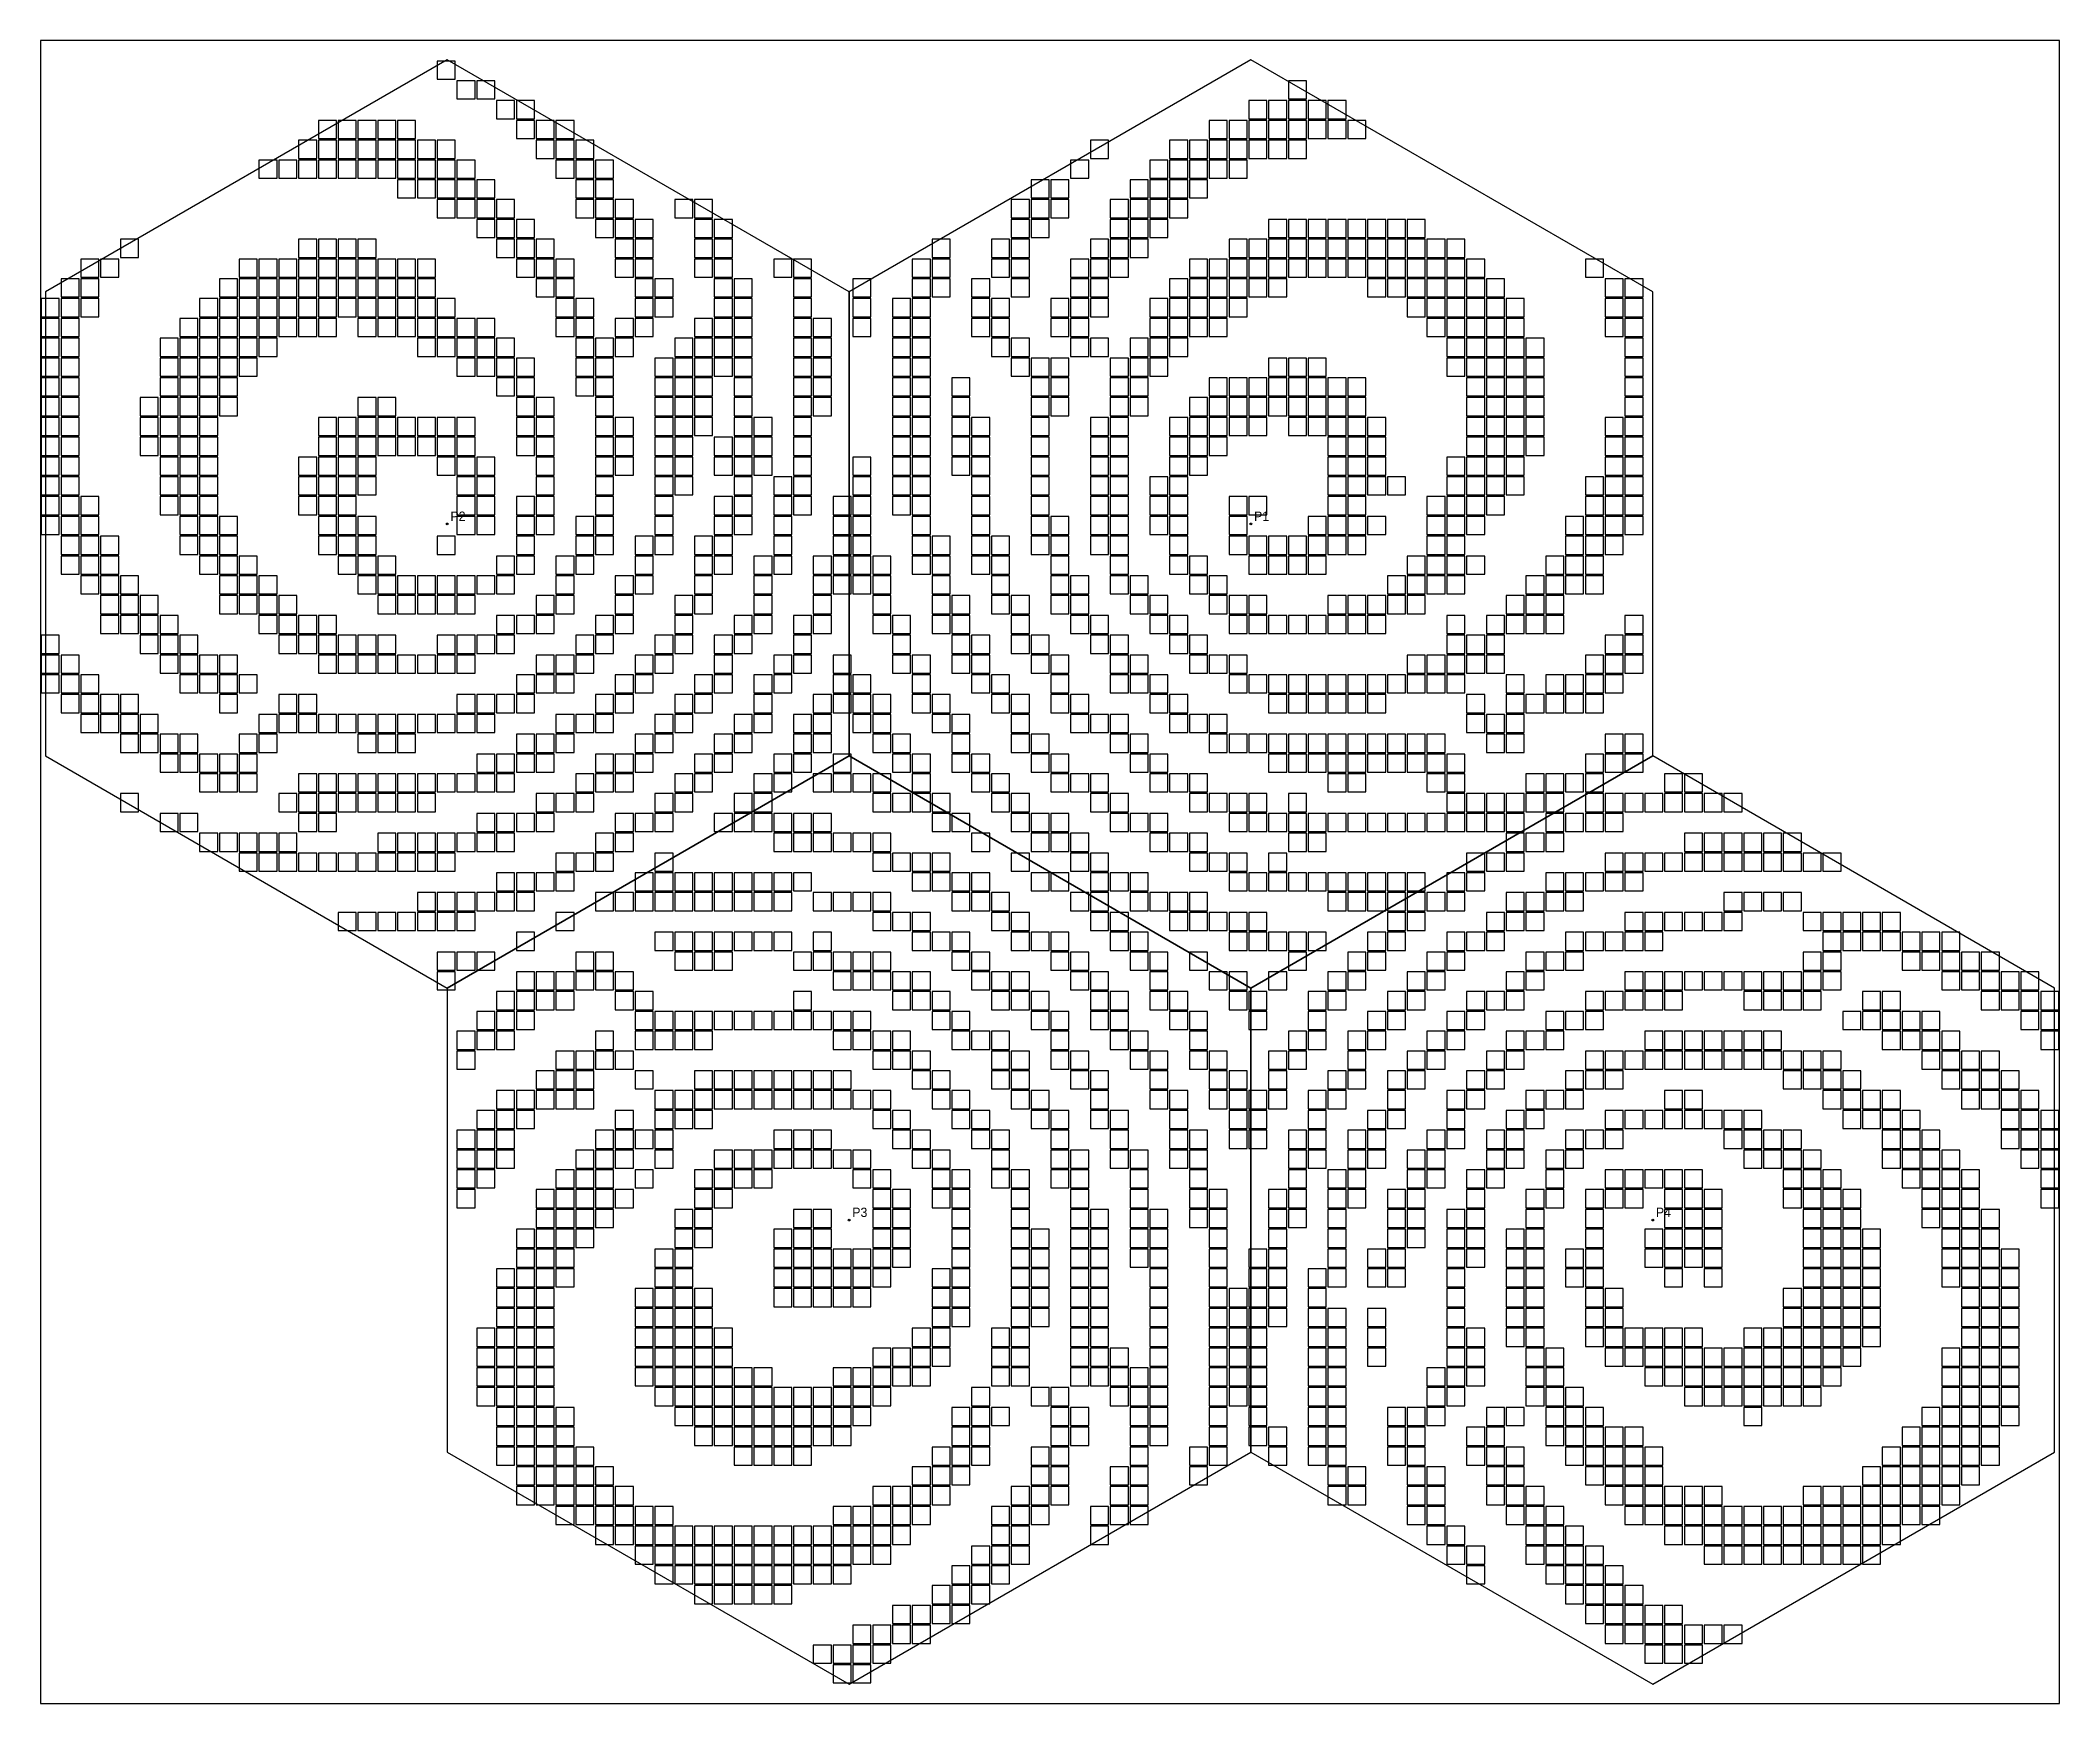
# Model space of a CAD drawing. Extents: x -326 to 326, y -269 to 269.
import ezdxf

# ---------------------------------------------------------------- set-up
doc = ezdxf.new("R2010")
doc.units = 0

msp = doc.modelspace()

# ---------------------------------------------------------------- texts
at = {"layer": 'FEEDS'}
for s, p in [('P2', (-193.856, 113.5)), ('P1', (65.952, 113.5)), ('P3', (-63.952, -111.5)), ('P4', (195.856, -111.5))]:
    msp.add_text(s, height=3, dxfattribs=at).set_placement(p)

# ---------------------------------------------------------------- linework, layer by layer
at = {"layer": 'BOARD'}
for p, q in [((326.4, 268.8), (-326.4, 268.8)), ((-326.4, 268.8), (-326.4, -268.8)), ((326.4, -268.8), (326.4, 268.8)), ((-326.4, -268.8), (326.4, -268.8))]:
    msp.add_line(p, q, dxfattribs=at)
at = {"layer": 'FEEDS'}
for centre in [(-194.856, 112.5), (64.952, 112.5), (-64.952, -112.5), (194.856, -112.5)]:
    msp.add_circle(centre, 0.3, dxfattribs=at)
at = {"layer": 'PATCHES'}
for p, q in [((-192.275, 262.125), (-198.125, 262.125)), ((-198.125, 262.125), (-198.125, 256.275)), ((-192.275, 256.275), (-192.275, 262.125)), ((-198.125, 256.275), (-192.275, 256.275)), ((-185.875, 255.725), (-191.725, 255.725)), ((-191.725, 255.725), (-191.725, 249.875)), ((-185.875, 249.875), (-185.875, 255.725)), ((-179.475, 255.725), (-185.325, 255.725)), ((-185.325, 255.725), (-185.325, 249.875)), ((-179.475, 249.875), (-179.475, 255.725)), ((82.925, 255.725), (77.075, 255.725)), ((77.075, 255.725), (77.075, 249.875)), ((82.925, 249.875), (82.925, 255.725)), ((-191.725, 249.875), (-185.875, 249.875)), ((-185.325, 249.875), (-179.475, 249.875)), ((-173.075, 249.325), (-178.925, 249.325)), ((-178.925, 249.325), (-178.925, 243.475)), ((-173.075, 243.475), (-173.075, 249.325)), ((-166.675, 249.325), (-172.525, 249.325)), ((-172.525, 249.325), (-172.525, 243.475)), ((-166.675, 243.475), (-166.675, 249.325)), ((70.125, 249.325), (64.275, 249.325)), ((64.275, 249.325), (64.275, 243.475)), ((70.125, 243.475), (70.125, 249.325)), ((76.525, 249.325), (70.675, 249.325)), ((70.675, 249.325), (70.675, 243.475)), ((76.525, 243.475), (76.525, 249.325)), ((77.075, 249.875), (82.925, 249.875)), ((82.925, 249.325), (77.075, 249.325)), ((77.075, 249.325), (77.075, 243.475)), ((82.925, 243.475), (82.925, 249.325)), ((89.325, 249.325), (83.475, 249.325)), ((83.475, 249.325), (83.475, 243.475)), ((89.325, 243.475), (89.325, 249.325)), ((95.725, 249.325), (89.875, 249.325)), ((89.875, 249.325), (89.875, 243.475)), ((95.725, 243.475), (95.725, 249.325)), ((-230.675, 242.925), (-236.525, 242.925)), ((-236.525, 242.925), (-236.525, 237.075)), ((-230.675, 237.075), (-230.675, 242.925)), ((-224.275, 242.925), (-230.125, 242.925)), ((-230.125, 242.925), (-230.125, 237.075)), ((-224.275, 237.075), (-224.275, 242.925)), ((-217.875, 242.925), (-223.725, 242.925)), ((-223.725, 242.925), (-223.725, 237.075)), ((-217.875, 237.075), (-217.875, 242.925)), ((-211.475, 242.925), (-217.325, 242.925)), ((-217.325, 242.925), (-217.325, 237.075)), ((-211.475, 237.075), (-211.475, 242.925)), ((-205.075, 242.925), (-210.925, 242.925)), ((-210.925, 242.925), (-210.925, 237.075)), ((-205.075, 237.075), (-205.075, 242.925)), ((-178.925, 243.475), (-173.075, 243.475)), ((-172.525, 243.475), (-166.675, 243.475)), ((-166.675, 242.925), (-172.525, 242.925)), ((-172.525, 242.925), (-172.525, 237.075)), ((-166.675, 237.075), (-166.675, 242.925)), ((-160.275, 242.925), (-166.125, 242.925)), ((-166.125, 242.925), (-166.125, 237.075)), ((-160.275, 237.075), (-160.275, 242.925)), ((-153.875, 242.925), (-159.725, 242.925)), ((-159.725, 242.925), (-159.725, 237.075)), ((-153.875, 237.075), (-153.875, 242.925)), ((57.325, 242.925), (51.475, 242.925)), ((51.475, 242.925), (51.475, 237.075)), ((57.325, 237.075), (57.325, 242.925)), ((63.725, 242.925), (57.875, 242.925)), ((57.875, 242.925), (57.875, 237.075)), ((63.725, 237.075), (63.725, 242.925)), ((64.275, 243.475), (70.125, 243.475)), ((70.125, 242.925), (64.275, 242.925)), ((64.275, 242.925), (64.275, 237.075)), ((70.125, 237.075), (70.125, 242.925)), ((70.675, 243.475), (76.525, 243.475)), ((76.525, 242.925), (70.675, 242.925)), ((70.675, 242.925), (70.675, 237.075)), ((76.525, 237.075), (76.525, 242.925)), ((77.075, 243.475), (82.925, 243.475)), ((82.925, 242.925), (77.075, 242.925)), ((77.075, 242.925), (77.075, 237.075)), ((82.925, 237.075), (82.925, 242.925)), ((83.475, 243.475), (89.325, 243.475)), ((89.325, 242.925), (83.475, 242.925)), ((83.475, 242.925), (83.475, 237.075)), ((89.325, 237.075), (89.325, 242.925)), ((89.875, 243.475), (95.725, 243.475)), ((95.725, 242.925), (89.875, 242.925)), ((89.875, 242.925), (89.875, 237.075)), ((95.725, 237.075), (95.725, 242.925)), ((102.125, 242.925), (96.275, 242.925)), ((96.275, 242.925), (96.275, 237.075)), ((102.125, 237.075), (102.125, 242.925)), ((-237.075, 236.525), (-242.925, 236.525)), ((-242.925, 236.525), (-242.925, 230.675)), ((-237.075, 230.675), (-237.075, 236.525)), ((-236.525, 237.075), (-230.675, 237.075)), ((-230.675, 236.525), (-236.525, 236.525)), ((-236.525, 236.525), (-236.525, 230.675)), ((-230.675, 230.675), (-230.675, 236.525)), ((-230.125, 237.075), (-224.275, 237.075)), ((-224.275, 236.525), (-230.125, 236.525)), ((-230.125, 236.525), (-230.125, 230.675)), ((-224.275, 230.675), (-224.275, 236.525)), ((-223.725, 237.075), (-217.875, 237.075)), ((-217.875, 236.525), (-223.725, 236.525)), ((-223.725, 236.525), (-223.725, 230.675)), ((-217.875, 230.675), (-217.875, 236.525)), ((-217.325, 237.075), (-211.475, 237.075)), ((-211.475, 236.525), (-217.325, 236.525)), ((-217.325, 236.525), (-217.325, 230.675)), ((-211.475, 230.675), (-211.475, 236.525)), ((-210.925, 237.075), (-205.075, 237.075)), ((-205.075, 236.525), (-210.925, 236.525)), ((-210.925, 236.525), (-210.925, 230.675)), ((-205.075, 230.675), (-205.075, 236.525)), ((-198.675, 236.525), (-204.525, 236.525)), ((-204.525, 236.525), (-204.525, 230.675)), ((-198.675, 230.675), (-198.675, 236.525)), ((-192.275, 236.525), (-198.125, 236.525)), ((-198.125, 236.525), (-198.125, 230.675)), ((-192.275, 230.675), (-192.275, 236.525)), ((-172.525, 237.075), (-166.675, 237.075)), ((-166.125, 237.075), (-160.275, 237.075)), ((-160.275, 236.525), (-166.125, 236.525)), ((-166.125, 236.525), (-166.125, 230.675)), ((-160.275, 230.675), (-160.275, 236.525)), ((-159.725, 237.075), (-153.875, 237.075)), ((-153.875, 236.525), (-159.725, 236.525)), ((-159.725, 236.525), (-159.725, 230.675)), ((-153.875, 230.675), (-153.875, 236.525)), ((-147.475, 236.525), (-153.325, 236.525)), ((-153.325, 236.525), (-153.325, 230.675)), ((-147.475, 230.675), (-147.475, 236.525)), ((18.925, 236.525), (13.075, 236.525)), ((13.075, 236.525), (13.075, 230.675)), ((18.925, 230.675), (18.925, 236.525)), ((44.525, 236.525), (38.675, 236.525)), ((38.675, 236.525), (38.675, 230.675)), ((44.525, 230.675), (44.525, 236.525)), ((50.925, 236.525), (45.075, 236.525)), ((45.075, 236.525), (45.075, 230.675)), ((50.925, 230.675), (50.925, 236.525)), ((51.475, 237.075), (57.325, 237.075)), ((57.325, 236.525), (51.475, 236.525)), ((51.475, 236.525), (51.475, 230.675)), ((57.325, 230.675), (57.325, 236.525)), ((57.875, 237.075), (63.725, 237.075)), ((63.725, 236.525), (57.875, 236.525)), ((57.875, 236.525), (57.875, 230.675)), ((63.725, 230.675), (63.725, 236.525)), ((64.275, 237.075), (70.125, 237.075)), ((70.125, 236.525), (64.275, 236.525)), ((64.275, 236.525), (64.275, 230.675)), ((70.125, 230.675), (70.125, 236.525)), ((70.675, 237.075), (76.525, 237.075)), ((76.525, 236.525), (70.675, 236.525)), ((70.675, 236.525), (70.675, 230.675)), ((76.525, 230.675), (76.525, 236.525)), ((77.075, 237.075), (82.925, 237.075)), ((82.925, 236.525), (77.075, 236.525)), ((77.075, 236.525), (77.075, 230.675)), ((82.925, 230.675), (82.925, 236.525)), ((83.475, 237.075), (89.325, 237.075)), ((89.875, 237.075), (95.725, 237.075)), ((96.275, 237.075), (102.125, 237.075)), ((-249.875, 230.125), (-255.725, 230.125)), ((-255.725, 230.125), (-255.725, 224.275)), ((-249.875, 224.275), (-249.875, 230.125)), ((-243.475, 230.125), (-249.325, 230.125)), ((-249.325, 230.125), (-249.325, 224.275)), ((-243.475, 224.275), (-243.475, 230.125)), ((-242.925, 230.675), (-237.075, 230.675)), ((-237.075, 230.125), (-242.925, 230.125)), ((-242.925, 230.125), (-242.925, 224.275)), ((-237.075, 224.275), (-237.075, 230.125)), ((-236.525, 230.675), (-230.675, 230.675)), ((-230.675, 230.125), (-236.525, 230.125)), ((-236.525, 230.125), (-236.525, 224.275)), ((-230.675, 224.275), (-230.675, 230.125)), ((-230.125, 230.675), (-224.275, 230.675)), ((-224.275, 230.125), (-230.125, 230.125)), ((-230.125, 230.125), (-230.125, 224.275)), ((-224.275, 224.275), (-224.275, 230.125)), ((-223.725, 230.675), (-217.875, 230.675)), ((-217.875, 230.125), (-223.725, 230.125)), ((-223.725, 230.125), (-223.725, 224.275)), ((-217.875, 224.275), (-217.875, 230.125)), ((-217.325, 230.675), (-211.475, 230.675)), ((-211.475, 230.125), (-217.325, 230.125)), ((-217.325, 230.125), (-217.325, 224.275)), ((-211.475, 224.275), (-211.475, 230.125)), ((-210.925, 230.675), (-205.075, 230.675)), ((-205.075, 230.125), (-210.925, 230.125)), ((-210.925, 230.125), (-210.925, 224.275)), ((-205.075, 224.275), (-205.075, 230.125)), ((-204.525, 230.675), (-198.675, 230.675)), ((-198.675, 230.125), (-204.525, 230.125)), ((-204.525, 230.125), (-204.525, 224.275)), ((-198.675, 224.275), (-198.675, 230.125)), ((-198.125, 230.675), (-192.275, 230.675)), ((-192.275, 230.125), (-198.125, 230.125)), ((-198.125, 230.125), (-198.125, 224.275)), ((-192.275, 224.275), (-192.275, 230.125)), ((-185.875, 230.125), (-191.725, 230.125)), ((-191.725, 230.125), (-191.725, 224.275)), ((-185.875, 224.275), (-185.875, 230.125)), ((-166.125, 230.675), (-160.275, 230.675)), ((-159.725, 230.675), (-153.875, 230.675)), ((-153.875, 230.125), (-159.725, 230.125)), ((-159.725, 230.125), (-159.725, 224.275)), ((-153.875, 224.275), (-153.875, 230.125)), ((-153.325, 230.675), (-147.475, 230.675)), ((-147.475, 230.125), (-153.325, 230.125)), ((-153.325, 230.125), (-153.325, 224.275)), ((-147.475, 224.275), (-147.475, 230.125)), ((-141.075, 230.125), (-146.925, 230.125)), ((-146.925, 230.125), (-146.925, 224.275)), ((-141.075, 224.275), (-141.075, 230.125)), ((12.525, 230.125), (6.675, 230.125)), ((6.675, 230.125), (6.675, 224.275)), ((12.525, 224.275), (12.525, 230.125)), ((13.075, 230.675), (18.925, 230.675)), ((38.125, 230.125), (32.275, 230.125)), ((32.275, 230.125), (32.275, 224.275)), ((38.125, 224.275), (38.125, 230.125)), ((38.675, 230.675), (44.525, 230.675)), ((44.525, 230.125), (38.675, 230.125)), ((38.675, 230.125), (38.675, 224.275)), ((44.525, 224.275), (44.525, 230.125)), ((45.075, 230.675), (50.925, 230.675)), ((50.925, 230.125), (45.075, 230.125)), ((45.075, 230.125), (45.075, 224.275)), ((50.925, 224.275), (50.925, 230.125)), ((51.475, 230.675), (57.325, 230.675)), ((57.325, 230.125), (51.475, 230.125)), ((51.475, 230.125), (51.475, 224.275)), ((57.325, 224.275), (57.325, 230.125)), ((57.875, 230.675), (63.725, 230.675)), ((63.725, 230.125), (57.875, 230.125)), ((57.875, 230.125), (57.875, 224.275)), ((63.725, 224.275), (63.725, 230.125)), ((64.275, 230.675), (70.125, 230.675)), ((70.675, 230.675), (76.525, 230.675)), ((77.075, 230.675), (82.925, 230.675)), ((-255.725, 224.275), (-249.875, 224.275)), ((-249.325, 224.275), (-243.475, 224.275)), ((-242.925, 224.275), (-237.075, 224.275)), ((-236.525, 224.275), (-230.675, 224.275)), ((-230.125, 224.275), (-224.275, 224.275)), ((-223.725, 224.275), (-217.875, 224.275)), ((-217.325, 224.275), (-211.475, 224.275)), ((-210.925, 224.275), (-205.075, 224.275)), ((-205.075, 223.725), (-210.925, 223.725)), ((-210.925, 223.725), (-210.925, 217.875)), ((-205.075, 217.875), (-205.075, 223.725)), ((-204.525, 224.275), (-198.675, 224.275)), ((-198.675, 223.725), (-204.525, 223.725)), ((-204.525, 223.725), (-204.525, 217.875)), ((-198.675, 217.875), (-198.675, 223.725)), ((-198.125, 224.275), (-192.275, 224.275)), ((-192.275, 223.725), (-198.125, 223.725)), ((-198.125, 223.725), (-198.125, 217.875)), ((-192.275, 217.875), (-192.275, 223.725)), ((-191.725, 224.275), (-185.875, 224.275)), ((-185.875, 223.725), (-191.725, 223.725)), ((-191.725, 223.725), (-191.725, 217.875)), ((-185.875, 217.875), (-185.875, 223.725)), ((-179.475, 223.725), (-185.325, 223.725)), ((-185.325, 223.725), (-185.325, 217.875)), ((-179.475, 217.875), (-179.475, 223.725)), ((-159.725, 224.275), (-153.875, 224.275)), ((-153.325, 224.275), (-147.475, 224.275)), ((-147.475, 223.725), (-153.325, 223.725)), ((-153.325, 223.725), (-153.325, 217.875)), ((-147.475, 217.875), (-147.475, 223.725)), ((-146.925, 224.275), (-141.075, 224.275)), ((-141.075, 223.725), (-146.925, 223.725)), ((-146.925, 223.725), (-146.925, 217.875)), ((-141.075, 217.875), (-141.075, 223.725)), ((-0.275, 223.725), (-6.125, 223.725)), ((-6.125, 223.725), (-6.125, 217.875)), ((-0.275, 217.875), (-0.275, 223.725)), ((6.125, 223.725), (0.275, 223.725)), ((0.275, 223.725), (0.275, 217.875)), ((6.125, 217.875), (6.125, 223.725)), ((6.675, 224.275), (12.525, 224.275)), ((31.725, 223.725), (25.875, 223.725)), ((25.875, 223.725), (25.875, 217.875)), ((31.725, 217.875), (31.725, 223.725)), ((32.275, 224.275), (38.125, 224.275)), ((38.125, 223.725), (32.275, 223.725)), ((32.275, 223.725), (32.275, 217.875)), ((38.125, 217.875), (38.125, 223.725)), ((38.675, 224.275), (44.525, 224.275)), ((44.525, 223.725), (38.675, 223.725)), ((38.675, 223.725), (38.675, 217.875)), ((44.525, 217.875), (44.525, 223.725)), ((45.075, 224.275), (50.925, 224.275)), ((50.925, 223.725), (45.075, 223.725)), ((45.075, 223.725), (45.075, 217.875)), ((50.925, 217.875), (50.925, 223.725)), ((51.475, 224.275), (57.325, 224.275)), ((57.875, 224.275), (63.725, 224.275)), ((-210.925, 217.875), (-205.075, 217.875)), ((-204.525, 217.875), (-198.675, 217.875)), ((-198.125, 217.875), (-192.275, 217.875)), ((-192.275, 217.325), (-198.125, 217.325)), ((-198.125, 217.325), (-198.125, 211.475)), ((-192.275, 211.475), (-192.275, 217.325)), ((-191.725, 217.875), (-185.875, 217.875)), ((-185.875, 217.325), (-191.725, 217.325)), ((-191.725, 217.325), (-191.725, 211.475)), ((-185.875, 211.475), (-185.875, 217.325)), ((-185.325, 217.875), (-179.475, 217.875)), ((-179.475, 217.325), (-185.325, 217.325)), ((-185.325, 217.325), (-185.325, 211.475)), ((-179.475, 211.475), (-179.475, 217.325)), ((-173.075, 217.325), (-178.925, 217.325)), ((-178.925, 217.325), (-178.925, 211.475)), ((-173.075, 211.475), (-173.075, 217.325)), ((-153.325, 217.875), (-147.475, 217.875)), ((-147.475, 217.325), (-153.325, 217.325)), ((-153.325, 217.325), (-153.325, 211.475)), ((-147.475, 211.475), (-147.475, 217.325)), ((-146.925, 217.875), (-141.075, 217.875)), ((-141.075, 217.325), (-146.925, 217.325)), ((-146.925, 217.325), (-146.925, 211.475)), ((-141.075, 211.475), (-141.075, 217.325)), ((-134.675, 217.325), (-140.525, 217.325)), ((-140.525, 217.325), (-140.525, 211.475)), ((-134.675, 211.475), (-134.675, 217.325)), ((-115.475, 217.325), (-121.325, 217.325)), ((-121.325, 217.325), (-121.325, 211.475)), ((-115.475, 211.475), (-115.475, 217.325)), ((-109.075, 217.325), (-114.925, 217.325)), ((-114.925, 217.325), (-114.925, 211.475)), ((-109.075, 211.475), (-109.075, 217.325)), ((-6.675, 217.325), (-12.525, 217.325)), ((-12.525, 217.325), (-12.525, 211.475)), ((-6.675, 211.475), (-6.675, 217.325)), ((-6.125, 217.875), (-0.275, 217.875)), ((-0.275, 217.325), (-6.125, 217.325)), ((-6.125, 217.325), (-6.125, 211.475)), ((-0.275, 211.475), (-0.275, 217.325)), ((0.275, 217.875), (6.125, 217.875)), ((6.125, 217.325), (0.275, 217.325)), ((0.275, 217.325), (0.275, 211.475)), ((6.125, 211.475), (6.125, 217.325)), ((25.325, 217.325), (19.475, 217.325)), ((19.475, 217.325), (19.475, 211.475)), ((25.325, 211.475), (25.325, 217.325)), ((25.875, 217.875), (31.725, 217.875)), ((31.725, 217.325), (25.875, 217.325)), ((25.875, 217.325), (25.875, 211.475)), ((31.725, 211.475), (31.725, 217.325)), ((32.275, 217.875), (38.125, 217.875)), ((38.125, 217.325), (32.275, 217.325)), ((32.275, 217.325), (32.275, 211.475)), ((38.125, 211.475), (38.125, 217.325)), ((38.675, 217.875), (44.525, 217.875)), ((44.525, 217.325), (38.675, 217.325)), ((38.675, 217.325), (38.675, 211.475)), ((44.525, 211.475), (44.525, 217.325)), ((45.075, 217.875), (50.925, 217.875)), ((-198.125, 211.475), (-192.275, 211.475)), ((-191.725, 211.475), (-185.875, 211.475)), ((-185.325, 211.475), (-179.475, 211.475)), ((-179.475, 210.925), (-185.325, 210.925)), ((-185.325, 210.925), (-185.325, 205.075)), ((-179.475, 205.075), (-179.475, 210.925)), ((-178.925, 211.475), (-173.075, 211.475)), ((-173.075, 210.925), (-178.925, 210.925)), ((-178.925, 210.925), (-178.925, 205.075)), ((-173.075, 205.075), (-173.075, 210.925)), ((-166.675, 210.925), (-172.525, 210.925)), ((-172.525, 210.925), (-172.525, 205.075)), ((-166.675, 205.075), (-166.675, 210.925)), ((-153.325, 211.475), (-147.475, 211.475)), ((-146.925, 211.475), (-141.075, 211.475)), ((-141.075, 210.925), (-146.925, 210.925)), ((-146.925, 210.925), (-146.925, 205.075)), ((-141.075, 205.075), (-141.075, 210.925)), ((-140.525, 211.475), (-134.675, 211.475)), ((-134.675, 210.925), (-140.525, 210.925)), ((-140.525, 210.925), (-140.525, 205.075)), ((-134.675, 205.075), (-134.675, 210.925)), ((-128.275, 210.925), (-134.125, 210.925)), ((-134.125, 210.925), (-134.125, 205.075)), ((-128.275, 205.075), (-128.275, 210.925)), ((-121.325, 211.475), (-115.475, 211.475)), ((-114.925, 211.475), (-109.075, 211.475)), ((-109.075, 210.925), (-114.925, 210.925)), ((-114.925, 210.925), (-114.925, 205.075)), ((-109.075, 205.075), (-109.075, 210.925)), ((-102.675, 210.925), (-108.525, 210.925)), ((-108.525, 210.925), (-108.525, 205.075)), ((-102.675, 205.075), (-102.675, 210.925)), ((-12.525, 211.475), (-6.675, 211.475)), ((-6.675, 210.925), (-12.525, 210.925)), ((-12.525, 210.925), (-12.525, 205.075)), ((-6.675, 205.075), (-6.675, 210.925)), ((-6.125, 211.475), (-0.275, 211.475)), ((-0.275, 210.925), (-6.125, 210.925)), ((-6.125, 210.925), (-6.125, 205.075)), ((-0.275, 205.075), (-0.275, 210.925)), ((0.275, 211.475), (6.125, 211.475)), ((19.475, 211.475), (25.325, 211.475)), ((25.325, 210.925), (19.475, 210.925)), ((19.475, 210.925), (19.475, 205.075)), ((25.325, 205.075), (25.325, 210.925)), ((25.875, 211.475), (31.725, 211.475)), ((31.725, 210.925), (25.875, 210.925)), ((25.875, 210.925), (25.875, 205.075)), ((31.725, 205.075), (31.725, 210.925)), ((32.275, 211.475), (38.125, 211.475)), ((38.125, 210.925), (32.275, 210.925)), ((32.275, 210.925), (32.275, 205.075)), ((38.125, 205.075), (38.125, 210.925)), ((38.675, 211.475), (44.525, 211.475)), ((76.525, 210.925), (70.675, 210.925)), ((70.675, 210.925), (70.675, 205.075)), ((76.525, 205.075), (76.525, 210.925)), ((82.925, 210.925), (77.075, 210.925)), ((77.075, 210.925), (77.075, 205.075)), ((82.925, 205.075), (82.925, 210.925)), ((89.325, 210.925), (83.475, 210.925)), ((83.475, 210.925), (83.475, 205.075)), ((89.325, 205.075), (89.325, 210.925)), ((95.725, 210.925), (89.875, 210.925)), ((89.875, 210.925), (89.875, 205.075)), ((95.725, 205.075), (95.725, 210.925)), ((102.125, 210.925), (96.275, 210.925)), ((96.275, 210.925), (96.275, 205.075)), ((102.125, 205.075), (102.125, 210.925)), ((108.525, 210.925), (102.675, 210.925)), ((102.675, 210.925), (102.675, 205.075)), ((108.525, 205.075), (108.525, 210.925)), ((114.925, 210.925), (109.075, 210.925)), ((109.075, 210.925), (109.075, 205.075)), ((114.925, 205.075), (114.925, 210.925)), ((121.325, 210.925), (115.475, 210.925)), ((115.475, 210.925), (115.475, 205.075)), ((121.325, 205.075), (121.325, 210.925)), ((-294.675, 204.525), (-300.525, 204.525)), ((-300.525, 204.525), (-300.525, 198.675)), ((-294.675, 198.675), (-294.675, 204.525)), ((-237.075, 204.525), (-242.925, 204.525)), ((-242.925, 204.525), (-242.925, 198.675)), ((-237.075, 198.675), (-237.075, 204.525)), ((-230.675, 204.525), (-236.525, 204.525)), ((-236.525, 204.525), (-236.525, 198.675)), ((-230.675, 198.675), (-230.675, 204.525)), ((-224.275, 204.525), (-230.125, 204.525)), ((-230.125, 204.525), (-230.125, 198.675)), ((-224.275, 198.675), (-224.275, 204.525)), ((-217.875, 204.525), (-223.725, 204.525)), ((-223.725, 204.525), (-223.725, 198.675)), ((-217.875, 198.675), (-217.875, 204.525)), ((-185.325, 205.075), (-179.475, 205.075)), ((-178.925, 205.075), (-173.075, 205.075)), ((-173.075, 204.525), (-178.925, 204.525)), ((-178.925, 204.525), (-178.925, 198.675)), ((-173.075, 198.675), (-173.075, 204.525)), ((-172.525, 205.075), (-166.675, 205.075)), ((-166.675, 204.525), (-172.525, 204.525)), ((-172.525, 204.525), (-172.525, 198.675)), ((-166.675, 198.675), (-166.675, 204.525)), ((-160.275, 204.525), (-166.125, 204.525)), ((-166.125, 204.525), (-166.125, 198.675)), ((-160.275, 198.675), (-160.275, 204.525)), ((-146.925, 205.075), (-141.075, 205.075)), ((-140.525, 205.075), (-134.675, 205.075)), ((-134.675, 204.525), (-140.525, 204.525)), ((-140.525, 204.525), (-140.525, 198.675)), ((-134.675, 198.675), (-134.675, 204.525)), ((-134.125, 205.075), (-128.275, 205.075)), ((-128.275, 204.525), (-134.125, 204.525)), ((-134.125, 204.525), (-134.125, 198.675)), ((-128.275, 198.675), (-128.275, 204.525)), ((-114.925, 205.075), (-109.075, 205.075)), ((-109.075, 204.525), (-114.925, 204.525)), ((-114.925, 204.525), (-114.925, 198.675)), ((-109.075, 198.675), (-109.075, 204.525)), ((-108.525, 205.075), (-102.675, 205.075)), ((-102.675, 204.525), (-108.525, 204.525)), ((-108.525, 204.525), (-108.525, 198.675)), ((-102.675, 198.675), (-102.675, 204.525)), ((-32.275, 204.525), (-38.125, 204.525)), ((-38.125, 204.525), (-38.125, 198.675)), ((-32.275, 198.675), (-32.275, 204.525)), ((-13.075, 204.525), (-18.925, 204.525)), ((-18.925, 204.525), (-18.925, 198.675)), ((-13.075, 198.675), (-13.075, 204.525)), ((-12.525, 205.075), (-6.675, 205.075)), ((-6.675, 204.525), (-12.525, 204.525)), ((-12.525, 204.525), (-12.525, 198.675)), ((-6.675, 198.675), (-6.675, 204.525)), ((-6.125, 205.075), (-0.275, 205.075)), ((18.925, 204.525), (13.075, 204.525)), ((13.075, 204.525), (13.075, 198.675)), ((18.925, 198.675), (18.925, 204.525)), ((19.475, 205.075), (25.325, 205.075)), ((25.325, 204.525), (19.475, 204.525)), ((19.475, 204.525), (19.475, 198.675)), ((25.325, 198.675), (25.325, 204.525)), ((25.875, 205.075), (31.725, 205.075)), ((31.725, 204.525), (25.875, 204.525)), ((25.875, 204.525), (25.875, 198.675)), ((31.725, 198.675), (31.725, 204.525)), ((32.275, 205.075), (38.125, 205.075)), ((63.725, 204.525), (57.875, 204.525)), ((57.875, 204.525), (57.875, 198.675)), ((63.725, 198.675), (63.725, 204.525)), ((70.125, 204.525), (64.275, 204.525)), ((64.275, 204.525), (64.275, 198.675)), ((70.125, 198.675), (70.125, 204.525)), ((70.675, 205.075), (76.525, 205.075)), ((76.525, 204.525), (70.675, 204.525)), ((70.675, 204.525), (70.675, 198.675)), ((76.525, 198.675), (76.525, 204.525)), ((77.075, 205.075), (82.925, 205.075)), ((82.925, 204.525), (77.075, 204.525)), ((77.075, 204.525), (77.075, 198.675)), ((82.925, 198.675), (82.925, 204.525)), ((83.475, 205.075), (89.325, 205.075)), ((89.325, 204.525), (83.475, 204.525)), ((83.475, 204.525), (83.475, 198.675)), ((89.325, 198.675), (89.325, 204.525)), ((89.875, 205.075), (95.725, 205.075)), ((95.725, 204.525), (89.875, 204.525)), ((89.875, 204.525), (89.875, 198.675)), ((95.725, 198.675), (95.725, 204.525)), ((96.275, 205.075), (102.125, 205.075)), ((102.125, 204.525), (96.275, 204.525)), ((96.275, 204.525), (96.275, 198.675)), ((102.125, 198.675), (102.125, 204.525)), ((102.675, 205.075), (108.525, 205.075)), ((108.525, 204.525), (102.675, 204.525)), ((102.675, 204.525), (102.675, 198.675)), ((108.525, 198.675), (108.525, 204.525)), ((109.075, 205.075), (114.925, 205.075)), ((114.925, 204.525), (109.075, 204.525)), ((109.075, 204.525), (109.075, 198.675)), ((114.925, 198.675), (114.925, 204.525)), ((115.475, 205.075), (121.325, 205.075)), ((121.325, 204.525), (115.475, 204.525)), ((115.475, 204.525), (115.475, 198.675)), ((121.325, 198.675), (121.325, 204.525)), ((127.725, 204.525), (121.875, 204.525)), ((121.875, 204.525), (121.875, 198.675)), ((127.725, 198.675), (127.725, 204.525)), ((134.125, 204.525), (128.275, 204.525)), ((128.275, 204.525), (128.275, 198.675)), ((134.125, 198.675), (134.125, 204.525)), ((-307.475, 198.125), (-313.325, 198.125)), ((-313.325, 198.125), (-313.325, 192.275)), ((-307.475, 192.275), (-307.475, 198.125)), ((-301.075, 198.125), (-306.925, 198.125)), ((-306.925, 198.125), (-306.925, 192.275)), ((-301.075, 192.275), (-301.075, 198.125)), ((-300.525, 198.675), (-294.675, 198.675)), ((-256.275, 198.125), (-262.125, 198.125)), ((-262.125, 198.125), (-262.125, 192.275)), ((-256.275, 192.275), (-256.275, 198.125)), ((-249.875, 198.125), (-255.725, 198.125)), ((-255.725, 198.125), (-255.725, 192.275)), ((-249.875, 192.275), (-249.875, 198.125)), ((-243.475, 198.125), (-249.325, 198.125)), ((-249.325, 198.125), (-249.325, 192.275)), ((-243.475, 192.275), (-243.475, 198.125)), ((-242.925, 198.675), (-237.075, 198.675)), ((-237.075, 198.125), (-242.925, 198.125)), ((-242.925, 198.125), (-242.925, 192.275)), ((-237.075, 192.275), (-237.075, 198.125)), ((-236.525, 198.675), (-230.675, 198.675)), ((-230.675, 198.125), (-236.525, 198.125)), ((-236.525, 198.125), (-236.525, 192.275)), ((-230.675, 192.275), (-230.675, 198.125)), ((-230.125, 198.675), (-224.275, 198.675)), ((-224.275, 198.125), (-230.125, 198.125)), ((-230.125, 198.125), (-230.125, 192.275)), ((-224.275, 192.275), (-224.275, 198.125)), ((-223.725, 198.675), (-217.875, 198.675)), ((-217.875, 198.125), (-223.725, 198.125)), ((-223.725, 198.125), (-223.725, 192.275)), ((-217.875, 192.275), (-217.875, 198.125)), ((-211.475, 198.125), (-217.325, 198.125)), ((-217.325, 198.125), (-217.325, 192.275)), ((-211.475, 192.275), (-211.475, 198.125)), ((-205.075, 198.125), (-210.925, 198.125)), ((-210.925, 198.125), (-210.925, 192.275)), ((-205.075, 192.275), (-205.075, 198.125)), ((-198.675, 198.125), (-204.525, 198.125)), ((-204.525, 198.125), (-204.525, 192.275)), ((-198.675, 192.275), (-198.675, 198.125)), ((-178.925, 198.675), (-173.075, 198.675)), ((-172.525, 198.675), (-166.675, 198.675)), ((-166.675, 198.125), (-172.525, 198.125)), ((-172.525, 198.125), (-172.525, 192.275)), ((-166.675, 192.275), (-166.675, 198.125)), ((-166.125, 198.675), (-160.275, 198.675)), ((-160.275, 198.125), (-166.125, 198.125)), ((-166.125, 198.125), (-166.125, 192.275)), ((-160.275, 192.275), (-160.275, 198.125)), ((-153.875, 198.125), (-159.725, 198.125)), ((-159.725, 198.125), (-159.725, 192.275)), ((-153.875, 192.275), (-153.875, 198.125)), ((-140.525, 198.675), (-134.675, 198.675)), ((-134.675, 198.125), (-140.525, 198.125)), ((-140.525, 198.125), (-140.525, 192.275)), ((-134.675, 192.275), (-134.675, 198.125)), ((-134.125, 198.675), (-128.275, 198.675)), ((-128.275, 198.125), (-134.125, 198.125)), ((-134.125, 198.125), (-134.125, 192.275)), ((-128.275, 192.275), (-128.275, 198.125)), ((-114.925, 198.675), (-109.075, 198.675)), ((-109.075, 198.125), (-114.925, 198.125)), ((-114.925, 198.125), (-114.925, 192.275)), ((-109.075, 192.275), (-109.075, 198.125)), ((-108.525, 198.675), (-102.675, 198.675)), ((-102.675, 198.125), (-108.525, 198.125)), ((-108.525, 198.125), (-108.525, 192.275)), ((-102.675, 192.275), (-102.675, 198.125)), ((-83.475, 198.125), (-89.325, 198.125)), ((-89.325, 198.125), (-89.325, 192.275)), ((-83.475, 192.275), (-83.475, 198.125)), ((-77.075, 198.125), (-82.925, 198.125)), ((-82.925, 198.125), (-82.925, 192.275)), ((-77.075, 192.275), (-77.075, 198.125)), ((-38.675, 198.125), (-44.525, 198.125)), ((-44.525, 198.125), (-44.525, 192.275)), ((-38.675, 192.275), (-38.675, 198.125)), ((-38.125, 198.675), (-32.275, 198.675)), ((-32.275, 198.125), (-38.125, 198.125)), ((-38.125, 198.125), (-38.125, 192.275)), ((-32.275, 192.275), (-32.275, 198.125)), ((-18.925, 198.675), (-13.075, 198.675)), ((-13.075, 198.125), (-18.925, 198.125)), ((-18.925, 198.125), (-18.925, 192.275)), ((-13.075, 192.275), (-13.075, 198.125)), ((-12.525, 198.675), (-6.675, 198.675)), ((-6.675, 198.125), (-12.525, 198.125)), ((-12.525, 198.125), (-12.525, 192.275)), ((-6.675, 192.275), (-6.675, 198.125)), ((12.525, 198.125), (6.675, 198.125)), ((6.675, 198.125), (6.675, 192.275)), ((12.525, 192.275), (12.525, 198.125)), ((13.075, 198.675), (18.925, 198.675)), ((18.925, 198.125), (13.075, 198.125)), ((13.075, 198.125), (13.075, 192.275)), ((18.925, 192.275), (18.925, 198.125)), ((19.475, 198.675), (25.325, 198.675)), ((25.325, 198.125), (19.475, 198.125)), ((19.475, 198.125), (19.475, 192.275)), ((25.325, 192.275), (25.325, 198.125)), ((25.875, 198.675), (31.725, 198.675)), ((50.925, 198.125), (45.075, 198.125)), ((45.075, 198.125), (45.075, 192.275)), ((50.925, 192.275), (50.925, 198.125)), ((57.325, 198.125), (51.475, 198.125)), ((51.475, 198.125), (51.475, 192.275)), ((57.325, 192.275), (57.325, 198.125)), ((57.875, 198.675), (63.725, 198.675)), ((63.725, 198.125), (57.875, 198.125)), ((57.875, 198.125), (57.875, 192.275)), ((63.725, 192.275), (63.725, 198.125)), ((64.275, 198.675), (70.125, 198.675)), ((70.125, 198.125), (64.275, 198.125)), ((64.275, 198.125), (64.275, 192.275)), ((70.125, 192.275), (70.125, 198.125)), ((70.675, 198.675), (76.525, 198.675)), ((76.525, 198.125), (70.675, 198.125)), ((70.675, 198.125), (70.675, 192.275)), ((76.525, 192.275), (76.525, 198.125)), ((77.075, 198.675), (82.925, 198.675)), ((82.925, 198.125), (77.075, 198.125)), ((77.075, 198.125), (77.075, 192.275)), ((82.925, 192.275), (82.925, 198.125)), ((83.475, 198.675), (89.325, 198.675)), ((89.325, 198.125), (83.475, 198.125)), ((83.475, 198.125), (83.475, 192.275)), ((89.325, 192.275), (89.325, 198.125)), ((89.875, 198.675), (95.725, 198.675)), ((95.725, 198.125), (89.875, 198.125)), ((89.875, 198.125), (89.875, 192.275)), ((95.725, 192.275), (95.725, 198.125)), ((96.275, 198.675), (102.125, 198.675)), ((102.125, 198.125), (96.275, 198.125)), ((96.275, 198.125), (96.275, 192.275)), ((102.125, 192.275), (102.125, 198.125)), ((102.675, 198.675), (108.525, 198.675)), ((108.525, 198.125), (102.675, 198.125)), ((102.675, 198.125), (102.675, 192.275)), ((108.525, 192.275), (108.525, 198.125)), ((109.075, 198.675), (114.925, 198.675)), ((114.925, 198.125), (109.075, 198.125)), ((109.075, 198.125), (109.075, 192.275)), ((114.925, 192.275), (114.925, 198.125)), ((115.475, 198.675), (121.325, 198.675)), ((121.325, 198.125), (115.475, 198.125)), ((115.475, 198.125), (115.475, 192.275)), ((121.325, 192.275), (121.325, 198.125)), ((121.875, 198.675), (127.725, 198.675)), ((127.725, 198.125), (121.875, 198.125)), ((121.875, 198.125), (121.875, 192.275)), ((127.725, 192.275), (127.725, 198.125)), ((128.275, 198.675), (134.125, 198.675)), ((134.125, 198.125), (128.275, 198.125)), ((128.275, 198.125), (128.275, 192.275)), ((134.125, 192.275), (134.125, 198.125)), ((140.525, 198.125), (134.675, 198.125)), ((134.675, 198.125), (134.675, 192.275)), ((140.525, 192.275), (140.525, 198.125)), ((178.925, 198.125), (173.075, 198.125)), ((173.075, 198.125), (173.075, 192.275)), ((178.925, 192.275), (178.925, 198.125)), ((-313.875, 191.725), (-319.725, 191.725)), ((-319.725, 191.725), (-319.725, 185.875)), ((-313.875, 185.875), (-313.875, 191.725)), ((-313.325, 192.275), (-307.475, 192.275)), ((-307.475, 191.725), (-313.325, 191.725)), ((-313.325, 191.725), (-313.325, 185.875)), ((-307.475, 185.875), (-307.475, 191.725)), ((-306.925, 192.275), (-301.075, 192.275)), ((-262.675, 191.725), (-268.525, 191.725)), ((-268.525, 191.725), (-268.525, 185.875)), ((-262.675, 185.875), (-262.675, 191.725)), ((-262.125, 192.275), (-256.275, 192.275)), ((-256.275, 191.725), (-262.125, 191.725)), ((-262.125, 191.725), (-262.125, 185.875)), ((-256.275, 185.875), (-256.275, 191.725)), ((-255.725, 192.275), (-249.875, 192.275)), ((-249.875, 191.725), (-255.725, 191.725)), ((-255.725, 191.725), (-255.725, 185.875)), ((-249.875, 185.875), (-249.875, 191.725)), ((-249.325, 192.275), (-243.475, 192.275)), ((-243.475, 191.725), (-249.325, 191.725)), ((-249.325, 191.725), (-249.325, 185.875)), ((-243.475, 185.875), (-243.475, 191.725)), ((-242.925, 192.275), (-237.075, 192.275)), ((-237.075, 191.725), (-242.925, 191.725)), ((-242.925, 191.725), (-242.925, 185.875)), ((-237.075, 185.875), (-237.075, 191.725)), ((-236.525, 192.275), (-230.675, 192.275)), ((-230.675, 191.725), (-236.525, 191.725)), ((-236.525, 191.725), (-236.525, 185.875)), ((-230.675, 185.875), (-230.675, 191.725)), ((-230.125, 192.275), (-224.275, 192.275)), ((-224.275, 191.725), (-230.125, 191.725)), ((-230.125, 191.725), (-230.125, 185.875)), ((-224.275, 185.875), (-224.275, 191.725)), ((-223.725, 192.275), (-217.875, 192.275)), ((-217.875, 191.725), (-223.725, 191.725)), ((-223.725, 191.725), (-223.725, 185.875)), ((-217.875, 185.875), (-217.875, 191.725)), ((-217.325, 192.275), (-211.475, 192.275)), ((-211.475, 191.725), (-217.325, 191.725)), ((-217.325, 191.725), (-217.325, 185.875)), ((-211.475, 185.875), (-211.475, 191.725)), ((-210.925, 192.275), (-205.075, 192.275)), ((-205.075, 191.725), (-210.925, 191.725)), ((-210.925, 191.725), (-210.925, 185.875)), ((-205.075, 185.875), (-205.075, 191.725)), ((-204.525, 192.275), (-198.675, 192.275)), ((-198.675, 191.725), (-204.525, 191.725)), ((-204.525, 191.725), (-204.525, 185.875)), ((-198.675, 185.875), (-198.675, 191.725)), ((-172.525, 192.275), (-166.675, 192.275)), ((-166.125, 192.275), (-160.275, 192.275)), ((-160.275, 191.725), (-166.125, 191.725)), ((-166.125, 191.725), (-166.125, 185.875)), ((-160.275, 185.875), (-160.275, 191.725)), ((-159.725, 192.275), (-153.875, 192.275)), ((-153.875, 191.725), (-159.725, 191.725)), ((-159.725, 191.725), (-159.725, 185.875)), ((-153.875, 185.875), (-153.875, 191.725)), ((-140.525, 192.275), (-134.675, 192.275)), ((-134.125, 192.275), (-128.275, 192.275)), ((-128.275, 191.725), (-134.125, 191.725)), ((-134.125, 191.725), (-134.125, 185.875)), ((-128.275, 185.875), (-128.275, 191.725)), ((-121.875, 191.725), (-127.725, 191.725)), ((-127.725, 191.725), (-127.725, 185.875)), ((-121.875, 185.875), (-121.875, 191.725)), ((-114.925, 192.275), (-109.075, 192.275)), ((-108.525, 192.275), (-102.675, 192.275)), ((-102.675, 191.725), (-108.525, 191.725)), ((-108.525, 191.725), (-108.525, 185.875)), ((-102.675, 185.875), (-102.675, 191.725)), ((-96.275, 191.725), (-102.125, 191.725)), ((-102.125, 191.725), (-102.125, 185.875)), ((-96.275, 185.875), (-96.275, 191.725)), ((-89.325, 192.275), (-83.475, 192.275)), ((-82.925, 192.275), (-77.075, 192.275)), ((-77.075, 191.725), (-82.925, 191.725)), ((-82.925, 191.725), (-82.925, 185.875)), ((-77.075, 185.875), (-77.075, 191.725)), ((-57.875, 191.725), (-63.725, 191.725)), ((-63.725, 191.725), (-63.725, 185.875)), ((-57.875, 185.875), (-57.875, 191.725)), ((-44.525, 192.275), (-38.675, 192.275)), ((-38.675, 191.725), (-44.525, 191.725)), ((-44.525, 191.725), (-44.525, 185.875)), ((-38.675, 185.875), (-38.675, 191.725)), ((-38.125, 192.275), (-32.275, 192.275)), ((-32.275, 191.725), (-38.125, 191.725)), ((-38.125, 191.725), (-38.125, 185.875)), ((-32.275, 185.875), (-32.275, 191.725)), ((-19.475, 191.725), (-25.325, 191.725)), ((-25.325, 191.725), (-25.325, 185.875)), ((-19.475, 185.875), (-19.475, 191.725)), ((-18.925, 192.275), (-13.075, 192.275)), ((-12.525, 192.275), (-6.675, 192.275)), ((-6.675, 191.725), (-12.525, 191.725)), ((-12.525, 191.725), (-12.525, 185.875)), ((-6.675, 185.875), (-6.675, 191.725)), ((6.675, 192.275), (12.525, 192.275)), ((12.525, 191.725), (6.675, 191.725)), ((6.675, 191.725), (6.675, 185.875)), ((12.525, 185.875), (12.525, 191.725)), ((13.075, 192.275), (18.925, 192.275)), ((18.925, 191.725), (13.075, 191.725)), ((13.075, 191.725), (13.075, 185.875)), ((18.925, 185.875), (18.925, 191.725)), ((19.475, 192.275), (25.325, 192.275)), ((44.525, 191.725), (38.675, 191.725)), ((38.675, 191.725), (38.675, 185.875)), ((44.525, 185.875), (44.525, 191.725)), ((45.075, 192.275), (50.925, 192.275)), ((50.925, 191.725), (45.075, 191.725)), ((45.075, 191.725), (45.075, 185.875)), ((50.925, 185.875), (50.925, 191.725)), ((51.475, 192.275), (57.325, 192.275)), ((57.325, 191.725), (51.475, 191.725)), ((51.475, 191.725), (51.475, 185.875)), ((57.325, 185.875), (57.325, 191.725)), ((57.875, 192.275), (63.725, 192.275)), ((63.725, 191.725), (57.875, 191.725)), ((57.875, 191.725), (57.875, 185.875)), ((63.725, 185.875), (63.725, 191.725)), ((64.275, 192.275), (70.125, 192.275)), ((70.125, 191.725), (64.275, 191.725)), ((64.275, 191.725), (64.275, 185.875)), ((70.125, 185.875), (70.125, 191.725)), ((70.675, 192.275), (76.525, 192.275)), ((76.525, 191.725), (70.675, 191.725)), ((70.675, 191.725), (70.675, 185.875)), ((76.525, 185.875), (76.525, 191.725)), ((77.075, 192.275), (82.925, 192.275)), ((83.475, 192.275), (89.325, 192.275)), ((89.875, 192.275), (95.725, 192.275)), ((96.275, 192.275), (102.125, 192.275)), ((102.675, 192.275), (108.525, 192.275)), ((108.525, 191.725), (102.675, 191.725)), ((102.675, 191.725), (102.675, 185.875)), ((108.525, 185.875), (108.525, 191.725)), ((109.075, 192.275), (114.925, 192.275)), ((114.925, 191.725), (109.075, 191.725)), ((109.075, 191.725), (109.075, 185.875)), ((114.925, 185.875), (114.925, 191.725)), ((115.475, 192.275), (121.325, 192.275)), ((121.325, 191.725), (115.475, 191.725)), ((115.475, 191.725), (115.475, 185.875)), ((121.325, 185.875), (121.325, 191.725)), ((121.875, 192.275), (127.725, 192.275)), ((127.725, 191.725), (121.875, 191.725)), ((121.875, 191.725), (121.875, 185.875)), ((127.725, 185.875), (127.725, 191.725)), ((128.275, 192.275), (134.125, 192.275)), ((134.125, 191.725), (128.275, 191.725)), ((128.275, 191.725), (128.275, 185.875)), ((134.125, 185.875), (134.125, 191.725)), ((134.675, 192.275), (140.525, 192.275)), ((140.525, 191.725), (134.675, 191.725)), ((134.675, 191.725), (134.675, 185.875)), ((140.525, 185.875), (140.525, 191.725)), ((146.925, 191.725), (141.075, 191.725)), ((141.075, 191.725), (141.075, 185.875)), ((146.925, 185.875), (146.925, 191.725)), ((173.075, 192.275), (178.925, 192.275)), ((185.325, 191.725), (179.475, 191.725)), ((179.475, 191.725), (179.475, 185.875)), ((185.325, 185.875), (185.325, 191.725)), ((191.725, 191.725), (185.875, 191.725)), ((185.875, 191.725), (185.875, 185.875)), ((191.725, 185.875), (191.725, 191.725)), ((-320.275, 185.325), (-326.125, 185.325)), ((-326.125, 185.325), (-326.125, 179.475)), ((-320.275, 179.475), (-320.275, 185.325)), ((-319.725, 185.875), (-313.875, 185.875)), ((-313.875, 185.325), (-319.725, 185.325)), ((-319.725, 185.325), (-319.725, 179.475)), ((-313.875, 179.475), (-313.875, 185.325)), ((-313.325, 185.875), (-307.475, 185.875)), ((-307.475, 185.325), (-313.325, 185.325)), ((-313.325, 185.325), (-313.325, 179.475)), ((-307.475, 179.475), (-307.475, 185.325)), ((-269.075, 185.325), (-274.925, 185.325)), ((-274.925, 185.325), (-274.925, 179.475)), ((-269.075, 179.475), (-269.075, 185.325)), ((-268.525, 185.875), (-262.675, 185.875)), ((-262.675, 185.325), (-268.525, 185.325)), ((-268.525, 185.325), (-268.525, 179.475)), ((-262.675, 179.475), (-262.675, 185.325)), ((-262.125, 185.875), (-256.275, 185.875)), ((-256.275, 185.325), (-262.125, 185.325)), ((-262.125, 185.325), (-262.125, 179.475)), ((-256.275, 179.475), (-256.275, 185.325)), ((-255.725, 185.875), (-249.875, 185.875)), ((-249.875, 185.325), (-255.725, 185.325)), ((-255.725, 185.325), (-255.725, 179.475)), ((-249.875, 179.475), (-249.875, 185.325)), ((-249.325, 185.875), (-243.475, 185.875)), ((-243.475, 185.325), (-249.325, 185.325)), ((-249.325, 185.325), (-249.325, 179.475)), ((-243.475, 179.475), (-243.475, 185.325)), ((-242.925, 185.875), (-237.075, 185.875)), ((-237.075, 185.325), (-242.925, 185.325)), ((-242.925, 185.325), (-242.925, 179.475)), ((-237.075, 179.475), (-237.075, 185.325)), ((-236.525, 185.875), (-230.675, 185.875)), ((-230.675, 185.325), (-236.525, 185.325)), ((-236.525, 185.325), (-236.525, 179.475)), ((-230.675, 179.475), (-230.675, 185.325)), ((-230.125, 185.875), (-224.275, 185.875)), ((-224.275, 185.325), (-230.125, 185.325)), ((-230.125, 185.325), (-230.125, 179.475)), ((-224.275, 179.475), (-224.275, 185.325)), ((-223.725, 185.875), (-217.875, 185.875)), ((-217.875, 185.325), (-223.725, 185.325)), ((-223.725, 185.325), (-223.725, 179.475)), ((-217.875, 179.475), (-217.875, 185.325)), ((-217.325, 185.875), (-211.475, 185.875)), ((-211.475, 185.325), (-217.325, 185.325)), ((-217.325, 185.325), (-217.325, 179.475)), ((-211.475, 179.475), (-211.475, 185.325)), ((-210.925, 185.875), (-205.075, 185.875)), ((-205.075, 185.325), (-210.925, 185.325)), ((-210.925, 185.325), (-210.925, 179.475)), ((-205.075, 179.475), (-205.075, 185.325)), ((-204.525, 185.875), (-198.675, 185.875)), ((-198.675, 185.325), (-204.525, 185.325)), ((-204.525, 185.325), (-204.525, 179.475)), ((-198.675, 179.475), (-198.675, 185.325)), ((-192.275, 185.325), (-198.125, 185.325)), ((-198.125, 185.325), (-198.125, 179.475)), ((-192.275, 179.475), (-192.275, 185.325)), ((-166.125, 185.875), (-160.275, 185.875)), ((-159.725, 185.875), (-153.875, 185.875)), ((-153.875, 185.325), (-159.725, 185.325)), ((-159.725, 185.325), (-159.725, 179.475)), ((-153.875, 179.475), (-153.875, 185.325)), ((-147.475, 185.325), (-153.325, 185.325)), ((-153.325, 185.325), (-153.325, 179.475)), ((-147.475, 179.475), (-147.475, 185.325)), ((-134.125, 185.875), (-128.275, 185.875)), ((-128.275, 185.325), (-134.125, 185.325)), ((-134.125, 185.325), (-134.125, 179.475)), ((-128.275, 179.475), (-128.275, 185.325)), ((-127.725, 185.875), (-121.875, 185.875)), ((-121.875, 185.325), (-127.725, 185.325)), ((-127.725, 185.325), (-127.725, 179.475)), ((-121.875, 179.475), (-121.875, 185.325)), ((-108.525, 185.875), (-102.675, 185.875)), ((-102.675, 185.325), (-108.525, 185.325)), ((-108.525, 185.325), (-108.525, 179.475)), ((-102.675, 179.475), (-102.675, 185.325)), ((-102.125, 185.875), (-96.275, 185.875)), ((-96.275, 185.325), (-102.125, 185.325)), ((-102.125, 185.325), (-102.125, 179.475)), ((-96.275, 179.475), (-96.275, 185.325)), ((-82.925, 185.875), (-77.075, 185.875)), ((-77.075, 185.325), (-82.925, 185.325)), ((-82.925, 185.325), (-82.925, 179.475)), ((-77.075, 179.475), (-77.075, 185.325)), ((-63.725, 185.875), (-57.875, 185.875)), ((-57.875, 185.325), (-63.725, 185.325)), ((-63.725, 185.325), (-63.725, 179.475)), ((-57.875, 179.475), (-57.875, 185.325)), ((-45.075, 185.325), (-50.925, 185.325)), ((-50.925, 185.325), (-50.925, 179.475)), ((-45.075, 179.475), (-45.075, 185.325)), ((-44.525, 185.875), (-38.675, 185.875)), ((-38.675, 185.325), (-44.525, 185.325)), ((-44.525, 185.325), (-44.525, 179.475)), ((-38.675, 179.475), (-38.675, 185.325)), ((-38.125, 185.875), (-32.275, 185.875)), ((-25.325, 185.875), (-19.475, 185.875)), ((-19.475, 185.325), (-25.325, 185.325)), ((-25.325, 185.325), (-25.325, 179.475)), ((-19.475, 179.475), (-19.475, 185.325)), ((-13.075, 185.325), (-18.925, 185.325)), ((-18.925, 185.325), (-18.925, 179.475)), ((-13.075, 179.475), (-13.075, 185.325)), ((-12.525, 185.875), (-6.675, 185.875)), ((6.125, 185.325), (0.275, 185.325)), ((0.275, 185.325), (0.275, 179.475)), ((6.125, 179.475), (6.125, 185.325)), ((6.675, 185.875), (12.525, 185.875)), ((12.525, 185.325), (6.675, 185.325)), ((6.675, 185.325), (6.675, 179.475)), ((12.525, 179.475), (12.525, 185.325)), ((13.075, 185.875), (18.925, 185.875)), ((18.925, 185.325), (13.075, 185.325)), ((13.075, 185.325), (13.075, 179.475)), ((18.925, 179.475), (18.925, 185.325)), ((38.125, 185.325), (32.275, 185.325)), ((32.275, 185.325), (32.275, 179.475)), ((38.125, 179.475), (38.125, 185.325)), ((38.675, 185.875), (44.525, 185.875)), ((44.525, 185.325), (38.675, 185.325)), ((38.675, 185.325), (38.675, 179.475)), ((44.525, 179.475), (44.525, 185.325)), ((45.075, 185.875), (50.925, 185.875)), ((50.925, 185.325), (45.075, 185.325)), ((45.075, 185.325), (45.075, 179.475)), ((50.925, 179.475), (50.925, 185.325)), ((51.475, 185.875), (57.325, 185.875)), ((57.325, 185.325), (51.475, 185.325)), ((51.475, 185.325), (51.475, 179.475)), ((57.325, 179.475), (57.325, 185.325)), ((57.875, 185.875), (63.725, 185.875)), ((63.725, 185.325), (57.875, 185.325)), ((57.875, 185.325), (57.875, 179.475)), ((63.725, 179.475), (63.725, 185.325)), ((64.275, 185.875), (70.125, 185.875)), ((70.675, 185.875), (76.525, 185.875)), ((102.675, 185.875), (108.525, 185.875)), ((109.075, 185.875), (114.925, 185.875)), ((115.475, 185.875), (121.325, 185.875)), ((121.325, 185.325), (115.475, 185.325)), ((115.475, 185.325), (115.475, 179.475)), ((121.325, 179.475), (121.325, 185.325)), ((121.875, 185.875), (127.725, 185.875)), ((127.725, 185.325), (121.875, 185.325)), ((121.875, 185.325), (121.875, 179.475)), ((127.725, 179.475), (127.725, 185.325)), ((128.275, 185.875), (134.125, 185.875)), ((134.125, 185.325), (128.275, 185.325)), ((128.275, 185.325), (128.275, 179.475)), ((134.125, 179.475), (134.125, 185.325)), ((134.675, 185.875), (140.525, 185.875)), ((140.525, 185.325), (134.675, 185.325)), ((134.675, 185.325), (134.675, 179.475)), ((140.525, 179.475), (140.525, 185.325)), ((141.075, 185.875), (146.925, 185.875)), ((146.925, 185.325), (141.075, 185.325)), ((141.075, 185.325), (141.075, 179.475)), ((146.925, 179.475), (146.925, 185.325)), ((153.325, 185.325), (147.475, 185.325)), ((147.475, 185.325), (147.475, 179.475)), ((153.325, 179.475), (153.325, 185.325)), ((179.475, 185.875), (185.325, 185.875)), ((185.325, 185.325), (179.475, 185.325)), ((179.475, 185.325), (179.475, 179.475)), ((185.325, 179.475), (185.325, 185.325)), ((185.875, 185.875), (191.725, 185.875)), ((191.725, 185.325), (185.875, 185.325)), ((185.875, 185.325), (185.875, 179.475)), ((191.725, 179.475), (191.725, 185.325)), ((-326.125, 179.475), (-320.275, 179.475)), ((-320.275, 178.925), (-326.125, 178.925)), ((-326.125, 178.925), (-326.125, 173.075)), ((-320.275, 173.075), (-320.275, 178.925)), ((-319.725, 179.475), (-313.875, 179.475)), ((-313.875, 178.925), (-319.725, 178.925)), ((-319.725, 178.925), (-319.725, 173.075)), ((-313.875, 173.075), (-313.875, 178.925)), ((-313.325, 179.475), (-307.475, 179.475)), ((-275.475, 178.925), (-281.325, 178.925)), ((-281.325, 178.925), (-281.325, 173.075)), ((-275.475, 173.075), (-275.475, 178.925)), ((-274.925, 179.475), (-269.075, 179.475)), ((-269.075, 178.925), (-274.925, 178.925)), ((-274.925, 178.925), (-274.925, 173.075)), ((-269.075, 173.075), (-269.075, 178.925)), ((-268.525, 179.475), (-262.675, 179.475)), ((-262.675, 178.925), (-268.525, 178.925)), ((-268.525, 178.925), (-268.525, 173.075)), ((-262.675, 173.075), (-262.675, 178.925)), ((-262.125, 179.475), (-256.275, 179.475)), ((-256.275, 178.925), (-262.125, 178.925)), ((-262.125, 178.925), (-262.125, 173.075)), ((-256.275, 173.075), (-256.275, 178.925)), ((-255.725, 179.475), (-249.875, 179.475)), ((-249.875, 178.925), (-255.725, 178.925)), ((-255.725, 178.925), (-255.725, 173.075)), ((-249.875, 173.075), (-249.875, 178.925)), ((-249.325, 179.475), (-243.475, 179.475)), ((-243.475, 178.925), (-249.325, 178.925)), ((-249.325, 178.925), (-249.325, 173.075)), ((-243.475, 173.075), (-243.475, 178.925)), ((-242.925, 179.475), (-237.075, 179.475)), ((-237.075, 178.925), (-242.925, 178.925)), ((-242.925, 178.925), (-242.925, 173.075)), ((-237.075, 173.075), (-237.075, 178.925)), ((-236.525, 179.475), (-230.675, 179.475)), ((-230.675, 178.925), (-236.525, 178.925)), ((-236.525, 178.925), (-236.525, 173.075)), ((-230.675, 173.075), (-230.675, 178.925)), ((-230.125, 179.475), (-224.275, 179.475)), ((-223.725, 179.475), (-217.875, 179.475)), ((-217.875, 178.925), (-223.725, 178.925)), ((-223.725, 178.925), (-223.725, 173.075)), ((-217.875, 173.075), (-217.875, 178.925)), ((-217.325, 179.475), (-211.475, 179.475)), ((-211.475, 178.925), (-217.325, 178.925)), ((-217.325, 178.925), (-217.325, 173.075)), ((-211.475, 173.075), (-211.475, 178.925)), ((-210.925, 179.475), (-205.075, 179.475)), ((-205.075, 178.925), (-210.925, 178.925)), ((-210.925, 178.925), (-210.925, 173.075)), ((-205.075, 173.075), (-205.075, 178.925)), ((-204.525, 179.475), (-198.675, 179.475)), ((-198.675, 178.925), (-204.525, 178.925)), ((-204.525, 178.925), (-204.525, 173.075)), ((-198.675, 173.075), (-198.675, 178.925)), ((-198.125, 179.475), (-192.275, 179.475)), ((-192.275, 178.925), (-198.125, 178.925)), ((-198.125, 178.925), (-198.125, 173.075)), ((-192.275, 173.075), (-192.275, 178.925)), ((-185.875, 178.925), (-191.725, 178.925)), ((-191.725, 178.925), (-191.725, 173.075)), ((-185.875, 173.075), (-185.875, 178.925)), ((-179.475, 178.925), (-185.325, 178.925)), ((-185.325, 178.925), (-185.325, 173.075)), ((-179.475, 173.075), (-179.475, 178.925)), ((-159.725, 179.475), (-153.875, 179.475)), ((-153.875, 178.925), (-159.725, 178.925)), ((-159.725, 178.925), (-159.725, 173.075)), ((-153.875, 173.075), (-153.875, 178.925)), ((-153.325, 179.475), (-147.475, 179.475)), ((-147.475, 178.925), (-153.325, 178.925)), ((-153.325, 178.925), (-153.325, 173.075)), ((-147.475, 173.075), (-147.475, 178.925)), ((-134.675, 178.925), (-140.525, 178.925)), ((-140.525, 178.925), (-140.525, 173.075)), ((-134.675, 173.075), (-134.675, 178.925)), ((-134.125, 179.475), (-128.275, 179.475)), ((-128.275, 178.925), (-134.125, 178.925)), ((-134.125, 178.925), (-134.125, 173.075)), ((-128.275, 173.075), (-128.275, 178.925)), ((-127.725, 179.475), (-121.875, 179.475)), ((-109.075, 178.925), (-114.925, 178.925)), ((-114.925, 178.925), (-114.925, 173.075)), ((-109.075, 173.075), (-109.075, 178.925)), ((-108.525, 179.475), (-102.675, 179.475)), ((-102.675, 178.925), (-108.525, 178.925)), ((-108.525, 178.925), (-108.525, 173.075)), ((-102.675, 173.075), (-102.675, 178.925)), ((-102.125, 179.475), (-96.275, 179.475)), ((-96.275, 178.925), (-102.125, 178.925)), ((-102.125, 178.925), (-102.125, 173.075)), ((-96.275, 173.075), (-96.275, 178.925)), ((-82.925, 179.475), (-77.075, 179.475)), ((-77.075, 178.925), (-82.925, 178.925)), ((-82.925, 178.925), (-82.925, 173.075)), ((-77.075, 173.075), (-77.075, 178.925)), ((-70.675, 178.925), (-76.525, 178.925)), ((-76.525, 178.925), (-76.525, 173.075)), ((-70.675, 173.075), (-70.675, 178.925)), ((-63.725, 179.475), (-57.875, 179.475)), ((-57.875, 178.925), (-63.725, 178.925)), ((-63.725, 178.925), (-63.725, 173.075)), ((-57.875, 173.075), (-57.875, 178.925)), ((-50.925, 179.475), (-45.075, 179.475)), ((-45.075, 178.925), (-50.925, 178.925)), ((-50.925, 178.925), (-50.925, 173.075)), ((-45.075, 173.075), (-45.075, 178.925)), ((-44.525, 179.475), (-38.675, 179.475)), ((-38.675, 178.925), (-44.525, 178.925)), ((-44.525, 178.925), (-44.525, 173.075)), ((-38.675, 173.075), (-38.675, 178.925)), ((-25.325, 179.475), (-19.475, 179.475)), ((-19.475, 178.925), (-25.325, 178.925)), ((-25.325, 178.925), (-25.325, 173.075)), ((-19.475, 173.075), (-19.475, 178.925)), ((-18.925, 179.475), (-13.075, 179.475)), ((-13.075, 178.925), (-18.925, 178.925)), ((-18.925, 178.925), (-18.925, 173.075)), ((-13.075, 173.075), (-13.075, 178.925)), ((0.275, 179.475), (6.125, 179.475)), ((6.125, 178.925), (0.275, 178.925)), ((0.275, 178.925), (0.275, 173.075)), ((6.125, 173.075), (6.125, 178.925)), ((6.675, 179.475), (12.525, 179.475)), ((12.525, 178.925), (6.675, 178.925)), ((6.675, 178.925), (6.675, 173.075)), ((12.525, 173.075), (12.525, 178.925)), ((13.075, 179.475), (18.925, 179.475)), ((32.275, 179.475), (38.125, 179.475)), ((38.125, 178.925), (32.275, 178.925)), ((32.275, 178.925), (32.275, 173.075)), ((38.125, 173.075), (38.125, 178.925)), ((38.675, 179.475), (44.525, 179.475)), ((44.525, 178.925), (38.675, 178.925)), ((38.675, 178.925), (38.675, 173.075)), ((44.525, 173.075), (44.525, 178.925)), ((45.075, 179.475), (50.925, 179.475)), ((50.925, 178.925), (45.075, 178.925)), ((45.075, 178.925), (45.075, 173.075)), ((50.925, 173.075), (50.925, 178.925)), ((51.475, 179.475), (57.325, 179.475)), ((57.325, 178.925), (51.475, 178.925)), ((51.475, 178.925), (51.475, 173.075)), ((57.325, 173.075), (57.325, 178.925)), ((57.875, 179.475), (63.725, 179.475)), ((115.475, 179.475), (121.325, 179.475)), ((121.875, 179.475), (127.725, 179.475)), ((127.725, 178.925), (121.875, 178.925)), ((121.875, 178.925), (121.875, 173.075)), ((127.725, 173.075), (127.725, 178.925)), ((128.275, 179.475), (134.125, 179.475)), ((134.125, 178.925), (128.275, 178.925)), ((128.275, 178.925), (128.275, 173.075)), ((134.125, 173.075), (134.125, 178.925)), ((134.675, 179.475), (140.525, 179.475)), ((140.525, 178.925), (134.675, 178.925)), ((134.675, 178.925), (134.675, 173.075)), ((140.525, 173.075), (140.525, 178.925)), ((141.075, 179.475), (146.925, 179.475)), ((146.925, 178.925), (141.075, 178.925)), ((141.075, 178.925), (141.075, 173.075)), ((146.925, 173.075), (146.925, 178.925)), ((147.475, 179.475), (153.325, 179.475)), ((153.325, 178.925), (147.475, 178.925)), ((147.475, 178.925), (147.475, 173.075)), ((153.325, 173.075), (153.325, 178.925)), ((179.475, 179.475), (185.325, 179.475)), ((185.325, 178.925), (179.475, 178.925)), ((179.475, 178.925), (179.475, 173.075)), ((185.325, 173.075), (185.325, 178.925)), ((185.875, 179.475), (191.725, 179.475)), ((191.725, 178.925), (185.875, 178.925)), ((185.875, 178.925), (185.875, 173.075)), ((191.725, 173.075), (191.725, 178.925)), ((-326.125, 173.075), (-320.275, 173.075)), ((-320.275, 172.525), (-326.125, 172.525)), ((-326.125, 172.525), (-326.125, 166.675)), ((-320.275, 166.675), (-320.275, 172.525)), ((-319.725, 173.075), (-313.875, 173.075)), ((-313.875, 172.525), (-319.725, 172.525)), ((-319.725, 172.525), (-319.725, 166.675)), ((-313.875, 166.675), (-313.875, 172.525)), ((-281.875, 172.525), (-287.725, 172.525)), ((-287.725, 172.525), (-287.725, 166.675)), ((-281.875, 166.675), (-281.875, 172.525)), ((-281.325, 173.075), (-275.475, 173.075)), ((-275.475, 172.525), (-281.325, 172.525)), ((-281.325, 172.525), (-281.325, 166.675)), ((-275.475, 166.675), (-275.475, 172.525)), ((-274.925, 173.075), (-269.075, 173.075)), ((-269.075, 172.525), (-274.925, 172.525)), ((-274.925, 172.525), (-274.925, 166.675)), ((-269.075, 166.675), (-269.075, 172.525)), ((-268.525, 173.075), (-262.675, 173.075)), ((-262.675, 172.525), (-268.525, 172.525)), ((-268.525, 172.525), (-268.525, 166.675)), ((-262.675, 166.675), (-262.675, 172.525)), ((-262.125, 173.075), (-256.275, 173.075)), ((-256.275, 172.525), (-262.125, 172.525)), ((-262.125, 172.525), (-262.125, 166.675)), ((-256.275, 166.675), (-256.275, 172.525)), ((-255.725, 173.075), (-249.875, 173.075)), ((-249.875, 172.525), (-255.725, 172.525)), ((-255.725, 172.525), (-255.725, 166.675)), ((-249.875, 166.675), (-249.875, 172.525)), ((-249.325, 173.075), (-243.475, 173.075)), ((-242.925, 173.075), (-237.075, 173.075)), ((-236.525, 173.075), (-230.675, 173.075)), ((-223.725, 173.075), (-217.875, 173.075)), ((-217.325, 173.075), (-211.475, 173.075)), ((-210.925, 173.075), (-205.075, 173.075)), ((-204.525, 173.075), (-198.675, 173.075)), ((-198.675, 172.525), (-204.525, 172.525)), ((-204.525, 172.525), (-204.525, 166.675)), ((-198.675, 166.675), (-198.675, 172.525)), ((-198.125, 173.075), (-192.275, 173.075)), ((-192.275, 172.525), (-198.125, 172.525)), ((-198.125, 172.525), (-198.125, 166.675)), ((-192.275, 166.675), (-192.275, 172.525)), ((-191.725, 173.075), (-185.875, 173.075)), ((-185.875, 172.525), (-191.725, 172.525)), ((-191.725, 172.525), (-191.725, 166.675)), ((-185.875, 166.675), (-185.875, 172.525)), ((-185.325, 173.075), (-179.475, 173.075)), ((-179.475, 172.525), (-185.325, 172.525)), ((-185.325, 172.525), (-185.325, 166.675)), ((-179.475, 166.675), (-179.475, 172.525)), ((-173.075, 172.525), (-178.925, 172.525)), ((-178.925, 172.525), (-178.925, 166.675)), ((-173.075, 166.675), (-173.075, 172.525)), ((-159.725, 173.075), (-153.875, 173.075)), ((-153.325, 173.075), (-147.475, 173.075)), ((-147.475, 172.525), (-153.325, 172.525)), ((-153.325, 172.525), (-153.325, 166.675)), ((-147.475, 166.675), (-147.475, 172.525)), ((-141.075, 172.525), (-146.925, 172.525)), ((-146.925, 172.525), (-146.925, 166.675)), ((-141.075, 166.675), (-141.075, 172.525)), ((-140.525, 173.075), (-134.675, 173.075)), ((-134.675, 172.525), (-140.525, 172.525)), ((-140.525, 172.525), (-140.525, 166.675)), ((-134.675, 166.675), (-134.675, 172.525)), ((-134.125, 173.075), (-128.275, 173.075)), ((-115.475, 172.525), (-121.325, 172.525)), ((-121.325, 172.525), (-121.325, 166.675)), ((-115.475, 166.675), (-115.475, 172.525)), ((-114.925, 173.075), (-109.075, 173.075)), ((-109.075, 172.525), (-114.925, 172.525)), ((-114.925, 172.525), (-114.925, 166.675)), ((-109.075, 166.675), (-109.075, 172.525)), ((-108.525, 173.075), (-102.675, 173.075)), ((-102.675, 172.525), (-108.525, 172.525)), ((-108.525, 172.525), (-108.525, 166.675)), ((-102.675, 166.675), (-102.675, 172.525)), ((-102.125, 173.075), (-96.275, 173.075)), ((-96.275, 172.525), (-102.125, 172.525)), ((-102.125, 172.525), (-102.125, 166.675)), ((-96.275, 166.675), (-96.275, 172.525)), ((-82.925, 173.075), (-77.075, 173.075)), ((-77.075, 172.525), (-82.925, 172.525)), ((-82.925, 172.525), (-82.925, 166.675)), ((-77.075, 166.675), (-77.075, 172.525)), ((-76.525, 173.075), (-70.675, 173.075)), ((-70.675, 172.525), (-76.525, 172.525)), ((-76.525, 172.525), (-76.525, 166.675)), ((-70.675, 166.675), (-70.675, 172.525)), ((-63.725, 173.075), (-57.875, 173.075)), ((-50.925, 173.075), (-45.075, 173.075)), ((-45.075, 172.525), (-50.925, 172.525)), ((-50.925, 172.525), (-50.925, 166.675)), ((-45.075, 166.675), (-45.075, 172.525)), ((-44.525, 173.075), (-38.675, 173.075)), ((-38.675, 172.525), (-44.525, 172.525)), ((-44.525, 172.525), (-44.525, 166.675)), ((-38.675, 166.675), (-38.675, 172.525)), ((-25.325, 173.075), (-19.475, 173.075)), ((-18.925, 173.075), (-13.075, 173.075)), ((-13.075, 172.525), (-18.925, 172.525)), ((-18.925, 172.525), (-18.925, 166.675)), ((-13.075, 166.675), (-13.075, 172.525)), ((-6.675, 172.525), (-12.525, 172.525)), ((-12.525, 172.525), (-12.525, 166.675)), ((-6.675, 166.675), (-6.675, 172.525)), ((0.275, 173.075), (6.125, 173.075)), ((6.675, 173.075), (12.525, 173.075)), ((12.525, 172.525), (6.675, 172.525)), ((6.675, 172.525), (6.675, 166.675)), ((12.525, 166.675), (12.525, 172.525)), ((18.925, 172.525), (13.075, 172.525)), ((13.075, 172.525), (13.075, 166.675)), ((18.925, 166.675), (18.925, 172.525)), ((31.725, 172.525), (25.875, 172.525)), ((25.875, 172.525), (25.875, 166.675)), ((31.725, 166.675), (31.725, 172.525)), ((32.275, 173.075), (38.125, 173.075)), ((38.125, 172.525), (32.275, 172.525)), ((32.275, 172.525), (32.275, 166.675)), ((38.125, 166.675), (38.125, 172.525)), ((38.675, 173.075), (44.525, 173.075)), ((44.525, 172.525), (38.675, 172.525)), ((38.675, 172.525), (38.675, 166.675)), ((44.525, 166.675), (44.525, 172.525)), ((45.075, 173.075), (50.925, 173.075)), ((51.475, 173.075), (57.325, 173.075)), ((121.875, 173.075), (127.725, 173.075)), ((128.275, 173.075), (134.125, 173.075)), ((134.125, 172.525), (128.275, 172.525)), ((128.275, 172.525), (128.275, 166.675)), ((134.125, 166.675), (134.125, 172.525)), ((134.675, 173.075), (140.525, 173.075)), ((140.525, 172.525), (134.675, 172.525)), ((134.675, 172.525), (134.675, 166.675)), ((140.525, 166.675), (140.525, 172.525)), ((141.075, 173.075), (146.925, 173.075)), ((146.925, 172.525), (141.075, 172.525)), ((141.075, 172.525), (141.075, 166.675)), ((146.925, 166.675), (146.925, 172.525)), ((147.475, 173.075), (153.325, 173.075)), ((153.325, 172.525), (147.475, 172.525)), ((147.475, 172.525), (147.475, 166.675)), ((153.325, 166.675), (153.325, 172.525)), ((159.725, 172.525), (153.875, 172.525)), ((153.875, 172.525), (153.875, 166.675)), ((159.725, 166.675), (159.725, 172.525)), ((179.475, 173.075), (185.325, 173.075)), ((185.875, 173.075), (191.725, 173.075)), ((191.725, 172.525), (185.875, 172.525)), ((185.875, 172.525), (185.875, 166.675)), ((191.725, 166.675), (191.725, 172.525)), ((-326.125, 166.675), (-320.275, 166.675)), ((-320.275, 166.125), (-326.125, 166.125)), ((-326.125, 166.125), (-326.125, 160.275)), ((-320.275, 160.275), (-320.275, 166.125)), ((-319.725, 166.675), (-313.875, 166.675)), ((-313.875, 166.125), (-319.725, 166.125)), ((-319.725, 166.125), (-319.725, 160.275)), ((-313.875, 160.275), (-313.875, 166.125)), ((-287.725, 166.675), (-281.875, 166.675)), ((-281.875, 166.125), (-287.725, 166.125)), ((-287.725, 166.125), (-287.725, 160.275)), ((-281.875, 160.275), (-281.875, 166.125)), ((-281.325, 166.675), (-275.475, 166.675)), ((-275.475, 166.125), (-281.325, 166.125)), ((-281.325, 166.125), (-281.325, 160.275)), ((-275.475, 160.275), (-275.475, 166.125)), ((-274.925, 166.675), (-269.075, 166.675)), ((-269.075, 166.125), (-274.925, 166.125)), ((-274.925, 166.125), (-274.925, 160.275)), ((-269.075, 160.275), (-269.075, 166.125)), ((-268.525, 166.675), (-262.675, 166.675)), ((-262.675, 166.125), (-268.525, 166.125)), ((-268.525, 166.125), (-268.525, 160.275)), ((-262.675, 160.275), (-262.675, 166.125)), ((-262.125, 166.675), (-256.275, 166.675)), ((-256.275, 166.125), (-262.125, 166.125)), ((-262.125, 166.125), (-262.125, 160.275)), ((-256.275, 160.275), (-256.275, 166.125)), ((-255.725, 166.675), (-249.875, 166.675)), ((-204.525, 166.675), (-198.675, 166.675)), ((-198.125, 166.675), (-192.275, 166.675)), ((-191.725, 166.675), (-185.875, 166.675)), ((-185.875, 166.125), (-191.725, 166.125)), ((-191.725, 166.125), (-191.725, 160.275)), ((-185.875, 160.275), (-185.875, 166.125)), ((-185.325, 166.675), (-179.475, 166.675)), ((-179.475, 166.125), (-185.325, 166.125)), ((-185.325, 166.125), (-185.325, 160.275)), ((-179.475, 160.275), (-179.475, 166.125)), ((-178.925, 166.675), (-173.075, 166.675)), ((-173.075, 166.125), (-178.925, 166.125)), ((-178.925, 166.125), (-178.925, 160.275)), ((-173.075, 160.275), (-173.075, 166.125)), ((-166.675, 166.125), (-172.525, 166.125)), ((-172.525, 166.125), (-172.525, 160.275)), ((-166.675, 160.275), (-166.675, 166.125)), ((-153.325, 166.675), (-147.475, 166.675)), ((-147.475, 166.125), (-153.325, 166.125)), ((-153.325, 166.125), (-153.325, 160.275)), ((-147.475, 160.275), (-147.475, 166.125)), ((-146.925, 166.675), (-141.075, 166.675)), ((-141.075, 166.125), (-146.925, 166.125)), ((-146.925, 166.125), (-146.925, 160.275)), ((-141.075, 160.275), (-141.075, 166.125)), ((-140.525, 166.675), (-134.675, 166.675)), ((-121.875, 166.125), (-127.725, 166.125)), ((-127.725, 166.125), (-127.725, 160.275)), ((-121.875, 160.275), (-121.875, 166.125)), ((-121.325, 166.675), (-115.475, 166.675)), ((-115.475, 166.125), (-121.325, 166.125)), ((-121.325, 166.125), (-121.325, 160.275)), ((-115.475, 160.275), (-115.475, 166.125)), ((-114.925, 166.675), (-109.075, 166.675)), ((-109.075, 166.125), (-114.925, 166.125)), ((-114.925, 166.125), (-114.925, 160.275)), ((-109.075, 160.275), (-109.075, 166.125)), ((-108.525, 166.675), (-102.675, 166.675)), ((-102.675, 166.125), (-108.525, 166.125)), ((-108.525, 166.125), (-108.525, 160.275)), ((-102.675, 160.275), (-102.675, 166.125)), ((-102.125, 166.675), (-96.275, 166.675)), ((-96.275, 166.125), (-102.125, 166.125)), ((-102.125, 166.125), (-102.125, 160.275)), ((-96.275, 160.275), (-96.275, 166.125)), ((-82.925, 166.675), (-77.075, 166.675)), ((-77.075, 166.125), (-82.925, 166.125)), ((-82.925, 166.125), (-82.925, 160.275)), ((-77.075, 160.275), (-77.075, 166.125)), ((-76.525, 166.675), (-70.675, 166.675)), ((-70.675, 166.125), (-76.525, 166.125)), ((-76.525, 166.125), (-76.525, 160.275)), ((-70.675, 160.275), (-70.675, 166.125)), ((-50.925, 166.675), (-45.075, 166.675)), ((-45.075, 166.125), (-50.925, 166.125)), ((-50.925, 166.125), (-50.925, 160.275)), ((-45.075, 160.275), (-45.075, 166.125)), ((-44.525, 166.675), (-38.675, 166.675)), ((-38.675, 166.125), (-44.525, 166.125)), ((-44.525, 166.125), (-44.525, 160.275)), ((-38.675, 160.275), (-38.675, 166.125)), ((-18.925, 166.675), (-13.075, 166.675)), ((-12.525, 166.675), (-6.675, 166.675)), ((-6.675, 166.125), (-12.525, 166.125)), ((-12.525, 166.125), (-12.525, 160.275)), ((-6.675, 160.275), (-6.675, 166.125)), ((-0.275, 166.125), (-6.125, 166.125)), ((-6.125, 166.125), (-6.125, 160.275)), ((-0.275, 160.275), (-0.275, 166.125)), ((6.125, 166.125), (0.275, 166.125)), ((0.275, 166.125), (0.275, 160.275)), ((6.125, 160.275), (6.125, 166.125)), ((6.675, 166.675), (12.525, 166.675)), ((13.075, 166.675), (18.925, 166.675)), ((25.325, 166.125), (19.475, 166.125)), ((19.475, 166.125), (19.475, 160.275)), ((25.325, 160.275), (25.325, 166.125)), ((25.875, 166.675), (31.725, 166.675)), ((31.725, 166.125), (25.875, 166.125)), ((25.875, 166.125), (25.875, 160.275)), ((31.725, 160.275), (31.725, 166.125)), ((32.275, 166.675), (38.125, 166.675)), ((38.125, 166.125), (32.275, 166.125)), ((32.275, 166.125), (32.275, 160.275)), ((38.125, 160.275), (38.125, 166.125)), ((38.675, 166.675), (44.525, 166.675)), ((76.525, 166.125), (70.675, 166.125)), ((70.675, 166.125), (70.675, 160.275)), ((76.525, 160.275), (76.525, 166.125)), ((82.925, 166.125), (77.075, 166.125)), ((77.075, 166.125), (77.075, 160.275)), ((82.925, 160.275), (82.925, 166.125)), ((89.325, 166.125), (83.475, 166.125)), ((83.475, 166.125), (83.475, 160.275)), ((89.325, 160.275), (89.325, 166.125)), ((128.275, 166.675), (134.125, 166.675)), ((134.125, 166.125), (128.275, 166.125)), ((128.275, 166.125), (128.275, 160.275)), ((134.125, 160.275), (134.125, 166.125)), ((134.675, 166.675), (140.525, 166.675)), ((140.525, 166.125), (134.675, 166.125)), ((134.675, 166.125), (134.675, 160.275)), ((140.525, 160.275), (140.525, 166.125)), ((141.075, 166.675), (146.925, 166.675)), ((146.925, 166.125), (141.075, 166.125)), ((141.075, 166.125), (141.075, 160.275)), ((146.925, 160.275), (146.925, 166.125)), ((147.475, 166.675), (153.325, 166.675)), ((153.325, 166.125), (147.475, 166.125)), ((147.475, 166.125), (147.475, 160.275)), ((153.325, 160.275), (153.325, 166.125)), ((153.875, 166.675), (159.725, 166.675)), ((159.725, 166.125), (153.875, 166.125)), ((153.875, 166.125), (153.875, 160.275)), ((159.725, 160.275), (159.725, 166.125)), ((185.875, 166.675), (191.725, 166.675)), ((191.725, 166.125), (185.875, 166.125)), ((185.875, 166.125), (185.875, 160.275)), ((191.725, 160.275), (191.725, 166.125)), ((-326.125, 160.275), (-320.275, 160.275)), ((-320.275, 159.725), (-326.125, 159.725)), ((-326.125, 159.725), (-326.125, 153.875)), ((-320.275, 153.875), (-320.275, 159.725)), ((-319.725, 160.275), (-313.875, 160.275)), ((-313.875, 159.725), (-319.725, 159.725)), ((-319.725, 159.725), (-319.725, 153.875)), ((-313.875, 153.875), (-313.875, 159.725)), ((-287.725, 160.275), (-281.875, 160.275)), ((-281.875, 159.725), (-287.725, 159.725)), ((-287.725, 159.725), (-287.725, 153.875)), ((-281.875, 153.875), (-281.875, 159.725)), ((-281.325, 160.275), (-275.475, 160.275)), ((-275.475, 159.725), (-281.325, 159.725)), ((-281.325, 159.725), (-281.325, 153.875)), ((-275.475, 153.875), (-275.475, 159.725)), ((-274.925, 160.275), (-269.075, 160.275)), ((-269.075, 159.725), (-274.925, 159.725)), ((-274.925, 159.725), (-274.925, 153.875)), ((-269.075, 153.875), (-269.075, 159.725)), ((-268.525, 160.275), (-262.675, 160.275)), ((-262.675, 159.725), (-268.525, 159.725)), ((-268.525, 159.725), (-268.525, 153.875)), ((-262.675, 153.875), (-262.675, 159.725)), ((-262.125, 160.275), (-256.275, 160.275)), ((-191.725, 160.275), (-185.875, 160.275)), ((-185.325, 160.275), (-179.475, 160.275)), ((-178.925, 160.275), (-173.075, 160.275)), ((-173.075, 159.725), (-178.925, 159.725)), ((-178.925, 159.725), (-178.925, 153.875)), ((-173.075, 153.875), (-173.075, 159.725)), ((-172.525, 160.275), (-166.675, 160.275)), ((-166.675, 159.725), (-172.525, 159.725)), ((-172.525, 159.725), (-172.525, 153.875)), ((-166.675, 153.875), (-166.675, 159.725)), ((-153.325, 160.275), (-147.475, 160.275)), ((-147.475, 159.725), (-153.325, 159.725)), ((-153.325, 159.725), (-153.325, 153.875)), ((-147.475, 153.875), (-147.475, 159.725)), ((-146.925, 160.275), (-141.075, 160.275)), ((-141.075, 159.725), (-146.925, 159.725)), ((-146.925, 159.725), (-146.925, 153.875)), ((-141.075, 153.875), (-141.075, 159.725)), ((-127.725, 160.275), (-121.875, 160.275)), ((-121.875, 159.725), (-127.725, 159.725)), ((-127.725, 159.725), (-127.725, 153.875)), ((-121.875, 153.875), (-121.875, 159.725)), ((-121.325, 160.275), (-115.475, 160.275)), ((-115.475, 159.725), (-121.325, 159.725)), ((-121.325, 159.725), (-121.325, 153.875)), ((-115.475, 153.875), (-115.475, 159.725)), ((-114.925, 160.275), (-109.075, 160.275)), ((-109.075, 159.725), (-114.925, 159.725)), ((-114.925, 159.725), (-114.925, 153.875)), ((-109.075, 153.875), (-109.075, 159.725)), ((-108.525, 160.275), (-102.675, 160.275)), ((-102.125, 160.275), (-96.275, 160.275)), ((-96.275, 159.725), (-102.125, 159.725)), ((-102.125, 159.725), (-102.125, 153.875)), ((-96.275, 153.875), (-96.275, 159.725)), ((-82.925, 160.275), (-77.075, 160.275)), ((-77.075, 159.725), (-82.925, 159.725)), ((-82.925, 159.725), (-82.925, 153.875)), ((-77.075, 153.875), (-77.075, 159.725)), ((-76.525, 160.275), (-70.675, 160.275)), ((-70.675, 159.725), (-76.525, 159.725)), ((-76.525, 159.725), (-76.525, 153.875)), ((-70.675, 153.875), (-70.675, 159.725)), ((-50.925, 160.275), (-45.075, 160.275)), ((-45.075, 159.725), (-50.925, 159.725)), ((-50.925, 159.725), (-50.925, 153.875)), ((-45.075, 153.875), (-45.075, 159.725)), ((-44.525, 160.275), (-38.675, 160.275)), ((-38.675, 159.725), (-44.525, 159.725)), ((-44.525, 159.725), (-44.525, 153.875)), ((-38.675, 153.875), (-38.675, 159.725)), ((-25.875, 159.725), (-31.725, 159.725)), ((-31.725, 159.725), (-31.725, 153.875)), ((-25.875, 153.875), (-25.875, 159.725)), ((-12.525, 160.275), (-6.675, 160.275)), ((-6.125, 160.275), (-0.275, 160.275)), ((-0.275, 159.725), (-6.125, 159.725)), ((-6.125, 159.725), (-6.125, 153.875)), ((-0.275, 153.875), (-0.275, 159.725)), ((0.275, 160.275), (6.125, 160.275)), ((6.125, 159.725), (0.275, 159.725)), ((0.275, 159.725), (0.275, 153.875)), ((6.125, 153.875), (6.125, 159.725)), ((19.475, 160.275), (25.325, 160.275)), ((25.325, 159.725), (19.475, 159.725)), ((19.475, 159.725), (19.475, 153.875)), ((25.325, 153.875), (25.325, 159.725)), ((25.875, 160.275), (31.725, 160.275)), ((31.725, 159.725), (25.875, 159.725)), ((25.875, 159.725), (25.875, 153.875)), ((31.725, 153.875), (31.725, 159.725)), ((32.275, 160.275), (38.125, 160.275)), ((57.325, 159.725), (51.475, 159.725)), ((51.475, 159.725), (51.475, 153.875)), ((57.325, 153.875), (57.325, 159.725)), ((63.725, 159.725), (57.875, 159.725)), ((57.875, 159.725), (57.875, 153.875)), ((63.725, 153.875), (63.725, 159.725)), ((70.125, 159.725), (64.275, 159.725)), ((64.275, 159.725), (64.275, 153.875)), ((70.125, 153.875), (70.125, 159.725)), ((70.675, 160.275), (76.525, 160.275)), ((76.525, 159.725), (70.675, 159.725)), ((70.675, 159.725), (70.675, 153.875)), ((76.525, 153.875), (76.525, 159.725)), ((77.075, 160.275), (82.925, 160.275)), ((82.925, 159.725), (77.075, 159.725)), ((77.075, 159.725), (77.075, 153.875)), ((82.925, 153.875), (82.925, 159.725)), ((83.475, 160.275), (89.325, 160.275)), ((89.325, 159.725), (83.475, 159.725)), ((83.475, 159.725), (83.475, 153.875)), ((89.325, 153.875), (89.325, 159.725)), ((95.725, 159.725), (89.875, 159.725)), ((89.875, 159.725), (89.875, 153.875)), ((95.725, 153.875), (95.725, 159.725)), ((102.125, 159.725), (96.275, 159.725)), ((96.275, 159.725), (96.275, 153.875)), ((102.125, 153.875), (102.125, 159.725)), ((128.275, 160.275), (134.125, 160.275)), ((134.675, 160.275), (140.525, 160.275)), ((140.525, 159.725), (134.675, 159.725)), ((134.675, 159.725), (134.675, 153.875)), ((140.525, 153.875), (140.525, 159.725)), ((141.075, 160.275), (146.925, 160.275)), ((146.925, 159.725), (141.075, 159.725)), ((141.075, 159.725), (141.075, 153.875)), ((146.925, 153.875), (146.925, 159.725)), ((147.475, 160.275), (153.325, 160.275)), ((153.325, 159.725), (147.475, 159.725)), ((147.475, 159.725), (147.475, 153.875)), ((153.325, 153.875), (153.325, 159.725)), ((153.875, 160.275), (159.725, 160.275)), ((159.725, 159.725), (153.875, 159.725)), ((153.875, 159.725), (153.875, 153.875)), ((159.725, 153.875), (159.725, 159.725)), ((185.875, 160.275), (191.725, 160.275)), ((191.725, 159.725), (185.875, 159.725)), ((185.875, 159.725), (185.875, 153.875)), ((191.725, 153.875), (191.725, 159.725)), ((-326.125, 153.875), (-320.275, 153.875)), ((-320.275, 153.325), (-326.125, 153.325)), ((-326.125, 153.325), (-326.125, 147.475)), ((-320.275, 147.475), (-320.275, 153.325)), ((-319.725, 153.875), (-313.875, 153.875)), ((-313.875, 153.325), (-319.725, 153.325)), ((-319.725, 153.325), (-319.725, 147.475)), ((-313.875, 147.475), (-313.875, 153.325)), ((-288.275, 153.325), (-294.125, 153.325)), ((-294.125, 153.325), (-294.125, 147.475)), ((-288.275, 147.475), (-288.275, 153.325)), ((-287.725, 153.875), (-281.875, 153.875)), ((-281.875, 153.325), (-287.725, 153.325)), ((-287.725, 153.325), (-287.725, 147.475)), ((-281.875, 147.475), (-281.875, 153.325)), ((-281.325, 153.875), (-275.475, 153.875)), ((-275.475, 153.325), (-281.325, 153.325)), ((-281.325, 153.325), (-281.325, 147.475)), ((-275.475, 147.475), (-275.475, 153.325)), ((-274.925, 153.875), (-269.075, 153.875)), ((-269.075, 153.325), (-274.925, 153.325)), ((-274.925, 153.325), (-274.925, 147.475)), ((-269.075, 147.475), (-269.075, 153.325)), ((-268.525, 153.875), (-262.675, 153.875)), ((-262.675, 153.325), (-268.525, 153.325)), ((-268.525, 153.325), (-268.525, 147.475)), ((-262.675, 147.475), (-262.675, 153.325)), ((-217.875, 153.325), (-223.725, 153.325)), ((-223.725, 153.325), (-223.725, 147.475)), ((-217.875, 147.475), (-217.875, 153.325)), ((-211.475, 153.325), (-217.325, 153.325)), ((-217.325, 153.325), (-217.325, 147.475)), ((-211.475, 147.475), (-211.475, 153.325)), ((-178.925, 153.875), (-173.075, 153.875)), ((-172.525, 153.875), (-166.675, 153.875)), ((-166.675, 153.325), (-172.525, 153.325)), ((-172.525, 153.325), (-172.525, 147.475)), ((-166.675, 147.475), (-166.675, 153.325)), ((-160.275, 153.325), (-166.125, 153.325)), ((-166.125, 153.325), (-166.125, 147.475)), ((-160.275, 147.475), (-160.275, 153.325)), ((-153.325, 153.875), (-147.475, 153.875)), ((-146.925, 153.875), (-141.075, 153.875)), ((-141.075, 153.325), (-146.925, 153.325)), ((-146.925, 153.325), (-146.925, 147.475)), ((-141.075, 147.475), (-141.075, 153.325)), ((-127.725, 153.875), (-121.875, 153.875)), ((-121.875, 153.325), (-127.725, 153.325)), ((-127.725, 153.325), (-127.725, 147.475)), ((-121.875, 147.475), (-121.875, 153.325)), ((-121.325, 153.875), (-115.475, 153.875)), ((-115.475, 153.325), (-121.325, 153.325)), ((-121.325, 153.325), (-121.325, 147.475)), ((-115.475, 147.475), (-115.475, 153.325)), ((-114.925, 153.875), (-109.075, 153.875)), ((-109.075, 153.325), (-114.925, 153.325)), ((-114.925, 153.325), (-114.925, 147.475)), ((-109.075, 147.475), (-109.075, 153.325)), ((-102.125, 153.875), (-96.275, 153.875)), ((-96.275, 153.325), (-102.125, 153.325)), ((-102.125, 153.325), (-102.125, 147.475)), ((-96.275, 147.475), (-96.275, 153.325)), ((-82.925, 153.875), (-77.075, 153.875)), ((-77.075, 153.325), (-82.925, 153.325)), ((-82.925, 153.325), (-82.925, 147.475)), ((-77.075, 147.475), (-77.075, 153.325)), ((-76.525, 153.875), (-70.675, 153.875)), ((-70.675, 153.325), (-76.525, 153.325)), ((-76.525, 153.325), (-76.525, 147.475)), ((-70.675, 147.475), (-70.675, 153.325)), ((-50.925, 153.875), (-45.075, 153.875)), ((-45.075, 153.325), (-50.925, 153.325)), ((-50.925, 153.325), (-50.925, 147.475)), ((-45.075, 147.475), (-45.075, 153.325)), ((-44.525, 153.875), (-38.675, 153.875)), ((-38.675, 153.325), (-44.525, 153.325)), ((-44.525, 153.325), (-44.525, 147.475)), ((-38.675, 147.475), (-38.675, 153.325)), ((-31.725, 153.875), (-25.875, 153.875)), ((-25.875, 153.325), (-31.725, 153.325)), ((-31.725, 153.325), (-31.725, 147.475)), ((-25.875, 147.475), (-25.875, 153.325)), ((-6.125, 153.875), (-0.275, 153.875)), ((-0.275, 153.325), (-6.125, 153.325)), ((-6.125, 153.325), (-6.125, 147.475)), ((-0.275, 147.475), (-0.275, 153.325)), ((0.275, 153.875), (6.125, 153.875)), ((6.125, 153.325), (0.275, 153.325)), ((0.275, 153.325), (0.275, 147.475)), ((6.125, 147.475), (6.125, 153.325)), ((19.475, 153.875), (25.325, 153.875)), ((25.325, 153.325), (19.475, 153.325)), ((19.475, 153.325), (19.475, 147.475)), ((25.325, 147.475), (25.325, 153.325)), ((25.875, 153.875), (31.725, 153.875)), ((31.725, 153.325), (25.875, 153.325)), ((25.875, 153.325), (25.875, 147.475)), ((31.725, 147.475), (31.725, 153.325)), ((50.925, 153.325), (45.075, 153.325)), ((45.075, 153.325), (45.075, 147.475)), ((50.925, 147.475), (50.925, 153.325)), ((51.475, 153.875), (57.325, 153.875)), ((57.325, 153.325), (51.475, 153.325)), ((51.475, 153.325), (51.475, 147.475)), ((57.325, 147.475), (57.325, 153.325)), ((57.875, 153.875), (63.725, 153.875)), ((63.725, 153.325), (57.875, 153.325)), ((57.875, 153.325), (57.875, 147.475)), ((63.725, 147.475), (63.725, 153.325)), ((64.275, 153.875), (70.125, 153.875)), ((70.125, 153.325), (64.275, 153.325)), ((64.275, 153.325), (64.275, 147.475)), ((70.125, 147.475), (70.125, 153.325)), ((70.675, 153.875), (76.525, 153.875)), ((76.525, 153.325), (70.675, 153.325)), ((70.675, 153.325), (70.675, 147.475)), ((76.525, 147.475), (76.525, 153.325)), ((77.075, 153.875), (82.925, 153.875)), ((82.925, 153.325), (77.075, 153.325)), ((77.075, 153.325), (77.075, 147.475)), ((82.925, 147.475), (82.925, 153.325)), ((83.475, 153.875), (89.325, 153.875)), ((89.325, 153.325), (83.475, 153.325)), ((83.475, 153.325), (83.475, 147.475)), ((89.325, 147.475), (89.325, 153.325)), ((89.875, 153.875), (95.725, 153.875)), ((95.725, 153.325), (89.875, 153.325)), ((89.875, 153.325), (89.875, 147.475)), ((95.725, 147.475), (95.725, 153.325)), ((96.275, 153.875), (102.125, 153.875)), ((102.125, 153.325), (96.275, 153.325)), ((96.275, 153.325), (96.275, 147.475)), ((102.125, 147.475), (102.125, 153.325)), ((134.675, 153.875), (140.525, 153.875)), ((140.525, 153.325), (134.675, 153.325)), ((134.675, 153.325), (134.675, 147.475)), ((140.525, 147.475), (140.525, 153.325)), ((141.075, 153.875), (146.925, 153.875)), ((146.925, 153.325), (141.075, 153.325)), ((141.075, 153.325), (141.075, 147.475)), ((146.925, 147.475), (146.925, 153.325)), ((147.475, 153.875), (153.325, 153.875)), ((153.325, 153.325), (147.475, 153.325)), ((147.475, 153.325), (147.475, 147.475)), ((153.325, 147.475), (153.325, 153.325)), ((153.875, 153.875), (159.725, 153.875)), ((159.725, 153.325), (153.875, 153.325)), ((153.875, 153.325), (153.875, 147.475)), ((159.725, 147.475), (159.725, 153.325)), ((185.875, 153.875), (191.725, 153.875)), ((191.725, 153.325), (185.875, 153.325)), ((185.875, 153.325), (185.875, 147.475)), ((191.725, 147.475), (191.725, 153.325)), ((-326.125, 147.475), (-320.275, 147.475)), ((-320.275, 146.925), (-326.125, 146.925)), ((-326.125, 146.925), (-326.125, 141.075)), ((-320.275, 141.075), (-320.275, 146.925)), ((-319.725, 147.475), (-313.875, 147.475)), ((-313.875, 146.925), (-319.725, 146.925)), ((-319.725, 146.925), (-319.725, 141.075)), ((-313.875, 141.075), (-313.875, 146.925)), ((-294.125, 147.475), (-288.275, 147.475)), ((-288.275, 146.925), (-294.125, 146.925)), ((-294.125, 146.925), (-294.125, 141.075)), ((-288.275, 141.075), (-288.275, 146.925)), ((-287.725, 147.475), (-281.875, 147.475)), ((-281.875, 146.925), (-287.725, 146.925)), ((-287.725, 146.925), (-287.725, 141.075)), ((-281.875, 141.075), (-281.875, 146.925)), ((-281.325, 147.475), (-275.475, 147.475)), ((-275.475, 146.925), (-281.325, 146.925)), ((-281.325, 146.925), (-281.325, 141.075)), ((-275.475, 141.075), (-275.475, 146.925)), ((-274.925, 147.475), (-269.075, 147.475)), ((-269.075, 146.925), (-274.925, 146.925)), ((-274.925, 146.925), (-274.925, 141.075)), ((-269.075, 141.075), (-269.075, 146.925)), ((-268.525, 147.475), (-262.675, 147.475)), ((-230.675, 146.925), (-236.525, 146.925)), ((-236.525, 146.925), (-236.525, 141.075)), ((-230.675, 141.075), (-230.675, 146.925)), ((-224.275, 146.925), (-230.125, 146.925)), ((-230.125, 146.925), (-230.125, 141.075)), ((-224.275, 141.075), (-224.275, 146.925)), ((-223.725, 147.475), (-217.875, 147.475)), ((-217.875, 146.925), (-223.725, 146.925)), ((-223.725, 146.925), (-223.725, 141.075)), ((-217.875, 141.075), (-217.875, 146.925)), ((-217.325, 147.475), (-211.475, 147.475)), ((-211.475, 146.925), (-217.325, 146.925)), ((-217.325, 146.925), (-217.325, 141.075)), ((-211.475, 141.075), (-211.475, 146.925)), ((-205.075, 146.925), (-210.925, 146.925)), ((-210.925, 146.925), (-210.925, 141.075)), ((-205.075, 141.075), (-205.075, 146.925)), ((-198.675, 146.925), (-204.525, 146.925)), ((-204.525, 146.925), (-204.525, 141.075)), ((-198.675, 141.075), (-198.675, 146.925)), ((-192.275, 146.925), (-198.125, 146.925)), ((-198.125, 146.925), (-198.125, 141.075)), ((-192.275, 141.075), (-192.275, 146.925)), ((-185.875, 146.925), (-191.725, 146.925)), ((-191.725, 146.925), (-191.725, 141.075)), ((-185.875, 141.075), (-185.875, 146.925)), ((-172.525, 147.475), (-166.675, 147.475)), ((-166.675, 146.925), (-172.525, 146.925)), ((-172.525, 146.925), (-172.525, 141.075)), ((-166.675, 141.075), (-166.675, 146.925)), ((-166.125, 147.475), (-160.275, 147.475)), ((-160.275, 146.925), (-166.125, 146.925)), ((-166.125, 146.925), (-166.125, 141.075)), ((-160.275, 141.075), (-160.275, 146.925)), ((-146.925, 147.475), (-141.075, 147.475)), ((-141.075, 146.925), (-146.925, 146.925)), ((-146.925, 146.925), (-146.925, 141.075)), ((-141.075, 141.075), (-141.075, 146.925)), ((-134.675, 146.925), (-140.525, 146.925)), ((-140.525, 146.925), (-140.525, 141.075)), ((-134.675, 141.075), (-134.675, 146.925)), ((-127.725, 147.475), (-121.875, 147.475)), ((-121.875, 146.925), (-127.725, 146.925)), ((-127.725, 146.925), (-127.725, 141.075)), ((-121.875, 141.075), (-121.875, 146.925)), ((-121.325, 147.475), (-115.475, 147.475)), ((-115.475, 146.925), (-121.325, 146.925)), ((-121.325, 146.925), (-121.325, 141.075)), ((-115.475, 141.075), (-115.475, 146.925)), ((-114.925, 147.475), (-109.075, 147.475)), ((-109.075, 146.925), (-114.925, 146.925)), ((-114.925, 146.925), (-114.925, 141.075)), ((-109.075, 141.075), (-109.075, 146.925)), ((-102.125, 147.475), (-96.275, 147.475)), ((-96.275, 146.925), (-102.125, 146.925)), ((-102.125, 146.925), (-102.125, 141.075)), ((-96.275, 141.075), (-96.275, 146.925)), ((-89.875, 146.925), (-95.725, 146.925)), ((-95.725, 146.925), (-95.725, 141.075)), ((-89.875, 141.075), (-89.875, 146.925)), ((-82.925, 147.475), (-77.075, 147.475)), ((-77.075, 146.925), (-82.925, 146.925)), ((-82.925, 146.925), (-82.925, 141.075)), ((-77.075, 141.075), (-77.075, 146.925)), ((-76.525, 147.475), (-70.675, 147.475)), ((-50.925, 147.475), (-45.075, 147.475)), ((-45.075, 146.925), (-50.925, 146.925)), ((-50.925, 146.925), (-50.925, 141.075)), ((-45.075, 141.075), (-45.075, 146.925)), ((-44.525, 147.475), (-38.675, 147.475)), ((-38.675, 146.925), (-44.525, 146.925)), ((-44.525, 146.925), (-44.525, 141.075)), ((-38.675, 141.075), (-38.675, 146.925)), ((-31.725, 147.475), (-25.875, 147.475)), ((-25.875, 146.925), (-31.725, 146.925)), ((-31.725, 146.925), (-31.725, 141.075)), ((-25.875, 141.075), (-25.875, 146.925)), ((-19.475, 146.925), (-25.325, 146.925)), ((-25.325, 146.925), (-25.325, 141.075)), ((-19.475, 141.075), (-19.475, 146.925)), ((-6.125, 147.475), (-0.275, 147.475)), ((-0.275, 146.925), (-6.125, 146.925)), ((-6.125, 146.925), (-6.125, 141.075)), ((-0.275, 141.075), (-0.275, 146.925)), ((0.275, 147.475), (6.125, 147.475)), ((18.925, 146.925), (13.075, 146.925)), ((13.075, 146.925), (13.075, 141.075)), ((18.925, 141.075), (18.925, 146.925)), ((19.475, 147.475), (25.325, 147.475)), ((25.325, 146.925), (19.475, 146.925)), ((19.475, 146.925), (19.475, 141.075)), ((25.325, 141.075), (25.325, 146.925)), ((25.875, 147.475), (31.725, 147.475)), ((44.525, 146.925), (38.675, 146.925)), ((38.675, 146.925), (38.675, 141.075)), ((44.525, 141.075), (44.525, 146.925)), ((45.075, 147.475), (50.925, 147.475)), ((50.925, 146.925), (45.075, 146.925)), ((45.075, 146.925), (45.075, 141.075)), ((50.925, 141.075), (50.925, 146.925)), ((51.475, 147.475), (57.325, 147.475)), ((57.325, 146.925), (51.475, 146.925)), ((51.475, 146.925), (51.475, 141.075)), ((57.325, 141.075), (57.325, 146.925)), ((57.875, 147.475), (63.725, 147.475)), ((63.725, 146.925), (57.875, 146.925)), ((57.875, 146.925), (57.875, 141.075)), ((63.725, 141.075), (63.725, 146.925)), ((64.275, 147.475), (70.125, 147.475)), ((70.125, 146.925), (64.275, 146.925)), ((64.275, 146.925), (64.275, 141.075)), ((70.125, 141.075), (70.125, 146.925)), ((70.675, 147.475), (76.525, 147.475)), ((77.075, 147.475), (82.925, 147.475)), ((82.925, 146.925), (77.075, 146.925)), ((77.075, 146.925), (77.075, 141.075)), ((82.925, 141.075), (82.925, 146.925)), ((83.475, 147.475), (89.325, 147.475)), ((89.325, 146.925), (83.475, 146.925)), ((83.475, 146.925), (83.475, 141.075)), ((89.325, 141.075), (89.325, 146.925)), ((89.875, 147.475), (95.725, 147.475)), ((95.725, 146.925), (89.875, 146.925)), ((89.875, 146.925), (89.875, 141.075)), ((95.725, 141.075), (95.725, 146.925)), ((96.275, 147.475), (102.125, 147.475)), ((102.125, 146.925), (96.275, 146.925)), ((96.275, 146.925), (96.275, 141.075)), ((102.125, 141.075), (102.125, 146.925)), ((108.525, 146.925), (102.675, 146.925)), ((102.675, 146.925), (102.675, 141.075)), ((108.525, 141.075), (108.525, 146.925)), ((134.675, 147.475), (140.525, 147.475)), ((140.525, 146.925), (134.675, 146.925)), ((134.675, 146.925), (134.675, 141.075)), ((140.525, 141.075), (140.525, 146.925)), ((141.075, 147.475), (146.925, 147.475)), ((146.925, 146.925), (141.075, 146.925)), ((141.075, 146.925), (141.075, 141.075)), ((146.925, 141.075), (146.925, 146.925)), ((147.475, 147.475), (153.325, 147.475)), ((153.325, 146.925), (147.475, 146.925)), ((147.475, 146.925), (147.475, 141.075)), ((153.325, 141.075), (153.325, 146.925)), ((153.875, 147.475), (159.725, 147.475)), ((159.725, 146.925), (153.875, 146.925)), ((153.875, 146.925), (153.875, 141.075)), ((159.725, 141.075), (159.725, 146.925)), ((185.325, 146.925), (179.475, 146.925)), ((179.475, 146.925), (179.475, 141.075)), ((185.325, 141.075), (185.325, 146.925)), ((185.875, 147.475), (191.725, 147.475)), ((191.725, 146.925), (185.875, 146.925)), ((185.875, 146.925), (185.875, 141.075)), ((191.725, 141.075), (191.725, 146.925)), ((-326.125, 141.075), (-320.275, 141.075)), ((-320.275, 140.525), (-326.125, 140.525)), ((-326.125, 140.525), (-326.125, 134.675)), ((-320.275, 134.675), (-320.275, 140.525)), ((-319.725, 141.075), (-313.875, 141.075)), ((-313.875, 140.525), (-319.725, 140.525)), ((-319.725, 140.525), (-319.725, 134.675)), ((-313.875, 134.675), (-313.875, 140.525)), ((-294.125, 141.075), (-288.275, 141.075)), ((-288.275, 140.525), (-294.125, 140.525)), ((-294.125, 140.525), (-294.125, 134.675)), ((-288.275, 134.675), (-288.275, 140.525)), ((-287.725, 141.075), (-281.875, 141.075)), ((-281.875, 140.525), (-287.725, 140.525)), ((-287.725, 140.525), (-287.725, 134.675)), ((-281.875, 134.675), (-281.875, 140.525)), ((-281.325, 141.075), (-275.475, 141.075)), ((-275.475, 140.525), (-281.325, 140.525)), ((-281.325, 140.525), (-281.325, 134.675)), ((-275.475, 134.675), (-275.475, 140.525)), ((-274.925, 141.075), (-269.075, 141.075)), ((-269.075, 140.525), (-274.925, 140.525)), ((-274.925, 140.525), (-274.925, 134.675)), ((-269.075, 134.675), (-269.075, 140.525)), ((-236.525, 141.075), (-230.675, 141.075)), ((-230.675, 140.525), (-236.525, 140.525)), ((-236.525, 140.525), (-236.525, 134.675)), ((-230.675, 134.675), (-230.675, 140.525)), ((-230.125, 141.075), (-224.275, 141.075)), ((-224.275, 140.525), (-230.125, 140.525)), ((-230.125, 140.525), (-230.125, 134.675)), ((-224.275, 134.675), (-224.275, 140.525)), ((-223.725, 141.075), (-217.875, 141.075)), ((-217.875, 140.525), (-223.725, 140.525)), ((-223.725, 140.525), (-223.725, 134.675)), ((-217.875, 134.675), (-217.875, 140.525)), ((-217.325, 141.075), (-211.475, 141.075)), ((-211.475, 140.525), (-217.325, 140.525)), ((-217.325, 140.525), (-217.325, 134.675)), ((-211.475, 134.675), (-211.475, 140.525)), ((-210.925, 141.075), (-205.075, 141.075)), ((-205.075, 140.525), (-210.925, 140.525)), ((-210.925, 140.525), (-210.925, 134.675)), ((-205.075, 134.675), (-205.075, 140.525)), ((-204.525, 141.075), (-198.675, 141.075)), ((-198.675, 140.525), (-204.525, 140.525)), ((-204.525, 140.525), (-204.525, 134.675)), ((-198.675, 134.675), (-198.675, 140.525)), ((-198.125, 141.075), (-192.275, 141.075)), ((-192.275, 140.525), (-198.125, 140.525)), ((-198.125, 140.525), (-198.125, 134.675)), ((-192.275, 134.675), (-192.275, 140.525)), ((-191.725, 141.075), (-185.875, 141.075)), ((-185.875, 140.525), (-191.725, 140.525)), ((-191.725, 140.525), (-191.725, 134.675)), ((-185.875, 134.675), (-185.875, 140.525)), ((-172.525, 141.075), (-166.675, 141.075)), ((-166.675, 140.525), (-172.525, 140.525)), ((-172.525, 140.525), (-172.525, 134.675)), ((-166.675, 134.675), (-166.675, 140.525)), ((-166.125, 141.075), (-160.275, 141.075)), ((-160.275, 140.525), (-166.125, 140.525)), ((-166.125, 140.525), (-166.125, 134.675)), ((-160.275, 134.675), (-160.275, 140.525)), ((-146.925, 141.075), (-141.075, 141.075)), ((-141.075, 140.525), (-146.925, 140.525)), ((-146.925, 140.525), (-146.925, 134.675)), ((-141.075, 134.675), (-141.075, 140.525)), ((-140.525, 141.075), (-134.675, 141.075)), ((-134.675, 140.525), (-140.525, 140.525)), ((-140.525, 140.525), (-140.525, 134.675)), ((-134.675, 134.675), (-134.675, 140.525)), ((-127.725, 141.075), (-121.875, 141.075)), ((-121.875, 140.525), (-127.725, 140.525)), ((-127.725, 140.525), (-127.725, 134.675)), ((-121.875, 134.675), (-121.875, 140.525)), ((-121.325, 141.075), (-115.475, 141.075)), ((-115.475, 140.525), (-121.325, 140.525)), ((-121.325, 140.525), (-121.325, 134.675)), ((-115.475, 134.675), (-115.475, 140.525)), ((-114.925, 141.075), (-109.075, 141.075)), ((-102.675, 140.525), (-108.525, 140.525)), ((-108.525, 140.525), (-108.525, 134.675)), ((-102.675, 134.675), (-102.675, 140.525)), ((-102.125, 141.075), (-96.275, 141.075)), ((-96.275, 140.525), (-102.125, 140.525)), ((-102.125, 140.525), (-102.125, 134.675)), ((-96.275, 134.675), (-96.275, 140.525)), ((-95.725, 141.075), (-89.875, 141.075)), ((-89.875, 140.525), (-95.725, 140.525)), ((-95.725, 140.525), (-95.725, 134.675)), ((-89.875, 134.675), (-89.875, 140.525)), ((-82.925, 141.075), (-77.075, 141.075)), ((-77.075, 140.525), (-82.925, 140.525)), ((-82.925, 140.525), (-82.925, 134.675)), ((-77.075, 134.675), (-77.075, 140.525)), ((-50.925, 141.075), (-45.075, 141.075)), ((-45.075, 140.525), (-50.925, 140.525)), ((-50.925, 140.525), (-50.925, 134.675)), ((-45.075, 134.675), (-45.075, 140.525)), ((-44.525, 141.075), (-38.675, 141.075)), ((-38.675, 140.525), (-44.525, 140.525)), ((-44.525, 140.525), (-44.525, 134.675)), ((-38.675, 134.675), (-38.675, 140.525)), ((-31.725, 141.075), (-25.875, 141.075)), ((-25.875, 140.525), (-31.725, 140.525)), ((-31.725, 140.525), (-31.725, 134.675)), ((-25.875, 134.675), (-25.875, 140.525)), ((-25.325, 141.075), (-19.475, 141.075)), ((-19.475, 140.525), (-25.325, 140.525)), ((-25.325, 140.525), (-25.325, 134.675)), ((-19.475, 134.675), (-19.475, 140.525)), ((-6.125, 141.075), (-0.275, 141.075)), ((-0.275, 140.525), (-6.125, 140.525)), ((-6.125, 140.525), (-6.125, 134.675)), ((-0.275, 134.675), (-0.275, 140.525)), ((13.075, 141.075), (18.925, 141.075)), ((18.925, 140.525), (13.075, 140.525)), ((13.075, 140.525), (13.075, 134.675)), ((18.925, 134.675), (18.925, 140.525)), ((19.475, 141.075), (25.325, 141.075)), ((25.325, 140.525), (19.475, 140.525)), ((19.475, 140.525), (19.475, 134.675)), ((25.325, 134.675), (25.325, 140.525)), ((38.675, 141.075), (44.525, 141.075)), ((44.525, 140.525), (38.675, 140.525)), ((38.675, 140.525), (38.675, 134.675)), ((44.525, 134.675), (44.525, 140.525)), ((45.075, 141.075), (50.925, 141.075)), ((50.925, 140.525), (45.075, 140.525)), ((45.075, 140.525), (45.075, 134.675)), ((50.925, 134.675), (50.925, 140.525)), ((51.475, 141.075), (57.325, 141.075)), ((57.325, 140.525), (51.475, 140.525)), ((51.475, 140.525), (51.475, 134.675)), ((57.325, 134.675), (57.325, 140.525)), ((57.875, 141.075), (63.725, 141.075)), ((64.275, 141.075), (70.125, 141.075)), ((77.075, 141.075), (82.925, 141.075)), ((83.475, 141.075), (89.325, 141.075)), ((89.875, 141.075), (95.725, 141.075)), ((95.725, 140.525), (89.875, 140.525)), ((89.875, 140.525), (89.875, 134.675)), ((95.725, 134.675), (95.725, 140.525)), ((96.275, 141.075), (102.125, 141.075)), ((102.125, 140.525), (96.275, 140.525)), ((96.275, 140.525), (96.275, 134.675)), ((102.125, 134.675), (102.125, 140.525)), ((102.675, 141.075), (108.525, 141.075)), ((108.525, 140.525), (102.675, 140.525)), ((102.675, 140.525), (102.675, 134.675)), ((108.525, 134.675), (108.525, 140.525)), ((134.675, 141.075), (140.525, 141.075)), ((140.525, 140.525), (134.675, 140.525)), ((134.675, 140.525), (134.675, 134.675)), ((140.525, 134.675), (140.525, 140.525)), ((141.075, 141.075), (146.925, 141.075)), ((146.925, 140.525), (141.075, 140.525)), ((141.075, 140.525), (141.075, 134.675)), ((146.925, 134.675), (146.925, 140.525)), ((147.475, 141.075), (153.325, 141.075)), ((153.325, 140.525), (147.475, 140.525)), ((147.475, 140.525), (147.475, 134.675)), ((153.325, 134.675), (153.325, 140.525)), ((153.875, 141.075), (159.725, 141.075)), ((159.725, 140.525), (153.875, 140.525)), ((153.875, 140.525), (153.875, 134.675)), ((159.725, 134.675), (159.725, 140.525)), ((179.475, 141.075), (185.325, 141.075)), ((185.325, 140.525), (179.475, 140.525)), ((179.475, 140.525), (179.475, 134.675)), ((185.325, 134.675), (185.325, 140.525)), ((185.875, 141.075), (191.725, 141.075)), ((191.725, 140.525), (185.875, 140.525)), ((185.875, 140.525), (185.875, 134.675)), ((191.725, 134.675), (191.725, 140.525)), ((-326.125, 134.675), (-320.275, 134.675)), ((-320.275, 134.125), (-326.125, 134.125)), ((-326.125, 134.125), (-326.125, 128.275)), ((-320.275, 128.275), (-320.275, 134.125)), ((-319.725, 134.675), (-313.875, 134.675)), ((-313.875, 134.125), (-319.725, 134.125)), ((-319.725, 134.125), (-319.725, 128.275)), ((-313.875, 128.275), (-313.875, 134.125)), ((-294.125, 134.675), (-288.275, 134.675)), ((-287.725, 134.675), (-281.875, 134.675)), ((-281.875, 134.125), (-287.725, 134.125)), ((-287.725, 134.125), (-287.725, 128.275)), ((-281.875, 128.275), (-281.875, 134.125)), ((-281.325, 134.675), (-275.475, 134.675)), ((-275.475, 134.125), (-281.325, 134.125)), ((-281.325, 134.125), (-281.325, 128.275)), ((-275.475, 128.275), (-275.475, 134.125)), ((-274.925, 134.675), (-269.075, 134.675)), ((-269.075, 134.125), (-274.925, 134.125)), ((-274.925, 134.125), (-274.925, 128.275)), ((-269.075, 128.275), (-269.075, 134.125)), ((-237.075, 134.125), (-242.925, 134.125)), ((-242.925, 134.125), (-242.925, 128.275)), ((-237.075, 128.275), (-237.075, 134.125)), ((-236.525, 134.675), (-230.675, 134.675)), ((-230.675, 134.125), (-236.525, 134.125)), ((-236.525, 134.125), (-236.525, 128.275)), ((-230.675, 128.275), (-230.675, 134.125)), ((-230.125, 134.675), (-224.275, 134.675)), ((-224.275, 134.125), (-230.125, 134.125)), ((-230.125, 134.125), (-230.125, 128.275)), ((-224.275, 128.275), (-224.275, 134.125)), ((-223.725, 134.675), (-217.875, 134.675)), ((-217.875, 134.125), (-223.725, 134.125)), ((-223.725, 134.125), (-223.725, 128.275)), ((-217.875, 128.275), (-217.875, 134.125)), ((-217.325, 134.675), (-211.475, 134.675)), ((-210.925, 134.675), (-205.075, 134.675)), ((-204.525, 134.675), (-198.675, 134.675)), ((-198.125, 134.675), (-192.275, 134.675)), ((-192.275, 134.125), (-198.125, 134.125)), ((-198.125, 134.125), (-198.125, 128.275)), ((-192.275, 128.275), (-192.275, 134.125)), ((-191.725, 134.675), (-185.875, 134.675)), ((-185.875, 134.125), (-191.725, 134.125)), ((-191.725, 134.125), (-191.725, 128.275)), ((-185.875, 128.275), (-185.875, 134.125)), ((-179.475, 134.125), (-185.325, 134.125)), ((-185.325, 134.125), (-185.325, 128.275)), ((-179.475, 128.275), (-179.475, 134.125)), ((-172.525, 134.675), (-166.675, 134.675)), ((-166.125, 134.675), (-160.275, 134.675)), ((-160.275, 134.125), (-166.125, 134.125)), ((-166.125, 134.125), (-166.125, 128.275)), ((-160.275, 128.275), (-160.275, 134.125)), ((-146.925, 134.675), (-141.075, 134.675)), ((-141.075, 134.125), (-146.925, 134.125)), ((-146.925, 134.125), (-146.925, 128.275)), ((-141.075, 128.275), (-141.075, 134.125)), ((-140.525, 134.675), (-134.675, 134.675)), ((-134.675, 134.125), (-140.525, 134.125)), ((-140.525, 134.125), (-140.525, 128.275)), ((-134.675, 128.275), (-134.675, 134.125)), ((-127.725, 134.675), (-121.875, 134.675)), ((-121.875, 134.125), (-127.725, 134.125)), ((-127.725, 134.125), (-127.725, 128.275)), ((-121.875, 128.275), (-121.875, 134.125)), ((-121.325, 134.675), (-115.475, 134.675)), ((-115.475, 134.125), (-121.325, 134.125)), ((-121.325, 134.125), (-121.325, 128.275)), ((-115.475, 128.275), (-115.475, 134.125)), ((-108.525, 134.675), (-102.675, 134.675)), ((-102.675, 134.125), (-108.525, 134.125)), ((-108.525, 134.125), (-108.525, 128.275)), ((-102.675, 128.275), (-102.675, 134.125)), ((-102.125, 134.675), (-96.275, 134.675)), ((-96.275, 134.125), (-102.125, 134.125)), ((-102.125, 134.125), (-102.125, 128.275)), ((-96.275, 128.275), (-96.275, 134.125)), ((-95.725, 134.675), (-89.875, 134.675)), ((-89.875, 134.125), (-95.725, 134.125)), ((-95.725, 134.125), (-95.725, 128.275)), ((-89.875, 128.275), (-89.875, 134.125)), ((-82.925, 134.675), (-77.075, 134.675)), ((-77.075, 134.125), (-82.925, 134.125)), ((-82.925, 134.125), (-82.925, 128.275)), ((-77.075, 128.275), (-77.075, 134.125)), ((-57.875, 134.125), (-63.725, 134.125)), ((-63.725, 134.125), (-63.725, 128.275)), ((-57.875, 128.275), (-57.875, 134.125)), ((-50.925, 134.675), (-45.075, 134.675)), ((-45.075, 134.125), (-50.925, 134.125)), ((-50.925, 134.125), (-50.925, 128.275)), ((-45.075, 128.275), (-45.075, 134.125)), ((-44.525, 134.675), (-38.675, 134.675)), ((-38.675, 134.125), (-44.525, 134.125)), ((-44.525, 134.125), (-44.525, 128.275)), ((-38.675, 128.275), (-38.675, 134.125)), ((-31.725, 134.675), (-25.875, 134.675)), ((-25.875, 134.125), (-31.725, 134.125)), ((-31.725, 134.125), (-31.725, 128.275)), ((-25.875, 128.275), (-25.875, 134.125)), ((-25.325, 134.675), (-19.475, 134.675)), ((-19.475, 134.125), (-25.325, 134.125)), ((-25.325, 134.125), (-25.325, 128.275)), ((-19.475, 128.275), (-19.475, 134.125)), ((-6.125, 134.675), (-0.275, 134.675)), ((-0.275, 134.125), (-6.125, 134.125)), ((-6.125, 134.125), (-6.125, 128.275)), ((-0.275, 128.275), (-0.275, 134.125)), ((13.075, 134.675), (18.925, 134.675)), ((18.925, 134.125), (13.075, 134.125)), ((13.075, 134.125), (13.075, 128.275)), ((18.925, 128.275), (18.925, 134.125)), ((19.475, 134.675), (25.325, 134.675)), ((25.325, 134.125), (19.475, 134.125)), ((19.475, 134.125), (19.475, 128.275)), ((25.325, 128.275), (25.325, 134.125)), ((38.675, 134.675), (44.525, 134.675)), ((44.525, 134.125), (38.675, 134.125)), ((38.675, 134.125), (38.675, 128.275)), ((44.525, 128.275), (44.525, 134.125)), ((45.075, 134.675), (50.925, 134.675)), ((50.925, 134.125), (45.075, 134.125)), ((45.075, 134.125), (45.075, 128.275)), ((50.925, 128.275), (50.925, 134.125)), ((51.475, 134.675), (57.325, 134.675)), ((89.875, 134.675), (95.725, 134.675)), ((95.725, 134.125), (89.875, 134.125)), ((89.875, 134.125), (89.875, 128.275)), ((95.725, 128.275), (95.725, 134.125)), ((96.275, 134.675), (102.125, 134.675)), ((102.125, 134.125), (96.275, 134.125)), ((96.275, 134.125), (96.275, 128.275)), ((102.125, 128.275), (102.125, 134.125)), ((102.675, 134.675), (108.525, 134.675)), ((108.525, 134.125), (102.675, 134.125)), ((102.675, 134.125), (102.675, 128.275)), ((108.525, 128.275), (108.525, 134.125)), ((134.125, 134.125), (128.275, 134.125)), ((128.275, 134.125), (128.275, 128.275)), ((134.125, 128.275), (134.125, 134.125)), ((134.675, 134.675), (140.525, 134.675)), ((140.525, 134.125), (134.675, 134.125)), ((134.675, 134.125), (134.675, 128.275)), ((140.525, 128.275), (140.525, 134.125)), ((141.075, 134.675), (146.925, 134.675)), ((146.925, 134.125), (141.075, 134.125)), ((141.075, 134.125), (141.075, 128.275)), ((146.925, 128.275), (146.925, 134.125)), ((147.475, 134.675), (153.325, 134.675)), ((153.325, 134.125), (147.475, 134.125)), ((147.475, 134.125), (147.475, 128.275)), ((153.325, 128.275), (153.325, 134.125)), ((153.875, 134.675), (159.725, 134.675)), ((179.475, 134.675), (185.325, 134.675)), ((185.325, 134.125), (179.475, 134.125)), ((179.475, 134.125), (179.475, 128.275)), ((185.325, 128.275), (185.325, 134.125)), ((185.875, 134.675), (191.725, 134.675)), ((191.725, 134.125), (185.875, 134.125)), ((185.875, 134.125), (185.875, 128.275)), ((191.725, 128.275), (191.725, 134.125)), ((-326.125, 128.275), (-320.275, 128.275)), ((-320.275, 127.725), (-326.125, 127.725)), ((-326.125, 127.725), (-326.125, 121.875)), ((-320.275, 121.875), (-320.275, 127.725)), ((-319.725, 128.275), (-313.875, 128.275)), ((-313.875, 127.725), (-319.725, 127.725)), ((-319.725, 127.725), (-319.725, 121.875)), ((-313.875, 121.875), (-313.875, 127.725)), ((-287.725, 128.275), (-281.875, 128.275)), ((-281.875, 127.725), (-287.725, 127.725)), ((-287.725, 127.725), (-287.725, 121.875)), ((-281.875, 121.875), (-281.875, 127.725)), ((-281.325, 128.275), (-275.475, 128.275)), ((-275.475, 127.725), (-281.325, 127.725)), ((-281.325, 127.725), (-281.325, 121.875)), ((-275.475, 121.875), (-275.475, 127.725)), ((-274.925, 128.275), (-269.075, 128.275)), ((-269.075, 127.725), (-274.925, 127.725)), ((-274.925, 127.725), (-274.925, 121.875)), ((-269.075, 121.875), (-269.075, 127.725)), ((-242.925, 128.275), (-237.075, 128.275)), ((-237.075, 127.725), (-242.925, 127.725)), ((-242.925, 127.725), (-242.925, 121.875)), ((-237.075, 121.875), (-237.075, 127.725)), ((-236.525, 128.275), (-230.675, 128.275)), ((-230.675, 127.725), (-236.525, 127.725)), ((-236.525, 127.725), (-236.525, 121.875)), ((-230.675, 121.875), (-230.675, 127.725)), ((-230.125, 128.275), (-224.275, 128.275)), ((-224.275, 127.725), (-230.125, 127.725)), ((-230.125, 127.725), (-230.125, 121.875)), ((-224.275, 121.875), (-224.275, 127.725)), ((-223.725, 128.275), (-217.875, 128.275)), ((-217.875, 127.725), (-223.725, 127.725)), ((-223.725, 127.725), (-223.725, 121.875)), ((-217.875, 121.875), (-217.875, 127.725)), ((-198.125, 128.275), (-192.275, 128.275)), ((-191.725, 128.275), (-185.875, 128.275)), ((-185.875, 127.725), (-191.725, 127.725)), ((-191.725, 127.725), (-191.725, 121.875)), ((-185.875, 121.875), (-185.875, 127.725)), ((-185.325, 128.275), (-179.475, 128.275)), ((-179.475, 127.725), (-185.325, 127.725)), ((-185.325, 127.725), (-185.325, 121.875)), ((-179.475, 121.875), (-179.475, 127.725)), ((-166.125, 128.275), (-160.275, 128.275)), ((-160.275, 127.725), (-166.125, 127.725)), ((-166.125, 127.725), (-166.125, 121.875)), ((-160.275, 121.875), (-160.275, 127.725)), ((-146.925, 128.275), (-141.075, 128.275)), ((-141.075, 127.725), (-146.925, 127.725)), ((-146.925, 127.725), (-146.925, 121.875)), ((-141.075, 121.875), (-141.075, 127.725)), ((-140.525, 128.275), (-134.675, 128.275)), ((-127.725, 128.275), (-121.875, 128.275)), ((-121.875, 127.725), (-127.725, 127.725)), ((-127.725, 127.725), (-127.725, 121.875)), ((-121.875, 121.875), (-121.875, 127.725)), ((-121.325, 128.275), (-115.475, 128.275)), ((-115.475, 127.725), (-121.325, 127.725)), ((-121.325, 127.725), (-121.325, 121.875)), ((-115.475, 121.875), (-115.475, 127.725)), ((-108.525, 128.275), (-102.675, 128.275)), ((-102.125, 128.275), (-96.275, 128.275)), ((-96.275, 127.725), (-102.125, 127.725)), ((-102.125, 127.725), (-102.125, 121.875)), ((-96.275, 121.875), (-96.275, 127.725)), ((-95.725, 128.275), (-89.875, 128.275)), ((-83.475, 127.725), (-89.325, 127.725)), ((-89.325, 127.725), (-89.325, 121.875)), ((-83.475, 121.875), (-83.475, 127.725)), ((-82.925, 128.275), (-77.075, 128.275)), ((-77.075, 127.725), (-82.925, 127.725)), ((-82.925, 127.725), (-82.925, 121.875)), ((-77.075, 121.875), (-77.075, 127.725)), ((-63.725, 128.275), (-57.875, 128.275)), ((-57.875, 127.725), (-63.725, 127.725)), ((-63.725, 127.725), (-63.725, 121.875)), ((-57.875, 121.875), (-57.875, 127.725)), ((-50.925, 128.275), (-45.075, 128.275)), ((-45.075, 127.725), (-50.925, 127.725)), ((-50.925, 127.725), (-50.925, 121.875)), ((-45.075, 121.875), (-45.075, 127.725)), ((-44.525, 128.275), (-38.675, 128.275)), ((-38.675, 127.725), (-44.525, 127.725)), ((-44.525, 127.725), (-44.525, 121.875)), ((-38.675, 121.875), (-38.675, 127.725)), ((-31.725, 128.275), (-25.875, 128.275)), ((-25.325, 128.275), (-19.475, 128.275)), ((-19.475, 127.725), (-25.325, 127.725)), ((-25.325, 127.725), (-25.325, 121.875)), ((-19.475, 121.875), (-19.475, 127.725)), ((-6.125, 128.275), (-0.275, 128.275)), ((-0.275, 127.725), (-6.125, 127.725)), ((-6.125, 127.725), (-6.125, 121.875)), ((-0.275, 121.875), (-0.275, 127.725)), ((13.075, 128.275), (18.925, 128.275)), ((18.925, 127.725), (13.075, 127.725)), ((13.075, 127.725), (13.075, 121.875)), ((18.925, 121.875), (18.925, 127.725)), ((19.475, 128.275), (25.325, 128.275)), ((25.325, 127.725), (19.475, 127.725)), ((19.475, 127.725), (19.475, 121.875)), ((25.325, 121.875), (25.325, 127.725)), ((38.125, 127.725), (32.275, 127.725)), ((32.275, 127.725), (32.275, 121.875)), ((38.125, 121.875), (38.125, 127.725)), ((38.675, 128.275), (44.525, 128.275)), ((44.525, 127.725), (38.675, 127.725)), ((38.675, 127.725), (38.675, 121.875)), ((44.525, 121.875), (44.525, 127.725)), ((45.075, 128.275), (50.925, 128.275)), ((89.875, 128.275), (95.725, 128.275)), ((95.725, 127.725), (89.875, 127.725)), ((89.875, 127.725), (89.875, 121.875)), ((95.725, 121.875), (95.725, 127.725)), ((96.275, 128.275), (102.125, 128.275)), ((102.125, 127.725), (96.275, 127.725)), ((96.275, 127.725), (96.275, 121.875)), ((102.125, 121.875), (102.125, 127.725)), ((102.675, 128.275), (108.525, 128.275)), ((108.525, 127.725), (102.675, 127.725)), ((102.675, 127.725), (102.675, 121.875)), ((108.525, 121.875), (108.525, 127.725)), ((114.925, 127.725), (109.075, 127.725)), ((109.075, 127.725), (109.075, 121.875)), ((114.925, 121.875), (114.925, 127.725)), ((128.275, 128.275), (134.125, 128.275)), ((134.125, 127.725), (128.275, 127.725)), ((128.275, 127.725), (128.275, 121.875)), ((134.125, 121.875), (134.125, 127.725)), ((134.675, 128.275), (140.525, 128.275)), ((140.525, 127.725), (134.675, 127.725)), ((134.675, 127.725), (134.675, 121.875)), ((140.525, 121.875), (140.525, 127.725)), ((141.075, 128.275), (146.925, 128.275)), ((146.925, 127.725), (141.075, 127.725)), ((141.075, 127.725), (141.075, 121.875)), ((146.925, 121.875), (146.925, 127.725)), ((147.475, 128.275), (153.325, 128.275)), ((153.325, 127.725), (147.475, 127.725)), ((147.475, 127.725), (147.475, 121.875)), ((153.325, 121.875), (153.325, 127.725)), ((178.925, 127.725), (173.075, 127.725)), ((173.075, 127.725), (173.075, 121.875)), ((178.925, 121.875), (178.925, 127.725)), ((179.475, 128.275), (185.325, 128.275)), ((185.325, 127.725), (179.475, 127.725)), ((179.475, 127.725), (179.475, 121.875)), ((185.325, 121.875), (185.325, 127.725)), ((185.875, 128.275), (191.725, 128.275)), ((191.725, 127.725), (185.875, 127.725)), ((185.875, 127.725), (185.875, 121.875)), ((191.725, 121.875), (191.725, 127.725)), ((-326.125, 121.875), (-320.275, 121.875)), ((-320.275, 121.325), (-326.125, 121.325)), ((-326.125, 121.325), (-326.125, 115.475)), ((-320.275, 115.475), (-320.275, 121.325)), ((-319.725, 121.875), (-313.875, 121.875)), ((-313.875, 121.325), (-319.725, 121.325)), ((-319.725, 121.325), (-319.725, 115.475)), ((-313.875, 115.475), (-313.875, 121.325)), ((-307.475, 121.325), (-313.325, 121.325)), ((-313.325, 121.325), (-313.325, 115.475)), ((-307.475, 115.475), (-307.475, 121.325)), ((-287.725, 121.875), (-281.875, 121.875)), ((-281.875, 121.325), (-287.725, 121.325)), ((-287.725, 121.325), (-287.725, 115.475)), ((-281.875, 115.475), (-281.875, 121.325)), ((-281.325, 121.875), (-275.475, 121.875)), ((-275.475, 121.325), (-281.325, 121.325)), ((-281.325, 121.325), (-281.325, 115.475)), ((-275.475, 115.475), (-275.475, 121.325)), ((-274.925, 121.875), (-269.075, 121.875)), ((-269.075, 121.325), (-274.925, 121.325)), ((-274.925, 121.325), (-274.925, 115.475)), ((-269.075, 115.475), (-269.075, 121.325)), ((-242.925, 121.875), (-237.075, 121.875)), ((-237.075, 121.325), (-242.925, 121.325)), ((-242.925, 121.325), (-242.925, 115.475)), ((-237.075, 115.475), (-237.075, 121.325)), ((-236.525, 121.875), (-230.675, 121.875)), ((-230.675, 121.325), (-236.525, 121.325)), ((-236.525, 121.325), (-236.525, 115.475)), ((-230.675, 115.475), (-230.675, 121.325)), ((-230.125, 121.875), (-224.275, 121.875)), ((-224.275, 121.325), (-230.125, 121.325)), ((-230.125, 121.325), (-230.125, 115.475)), ((-224.275, 115.475), (-224.275, 121.325)), ((-223.725, 121.875), (-217.875, 121.875)), ((-191.725, 121.875), (-185.875, 121.875)), ((-185.875, 121.325), (-191.725, 121.325)), ((-191.725, 121.325), (-191.725, 115.475)), ((-185.875, 115.475), (-185.875, 121.325)), ((-185.325, 121.875), (-179.475, 121.875)), ((-179.475, 121.325), (-185.325, 121.325)), ((-185.325, 121.325), (-185.325, 115.475)), ((-179.475, 115.475), (-179.475, 121.325)), ((-166.675, 121.325), (-172.525, 121.325)), ((-172.525, 121.325), (-172.525, 115.475)), ((-166.675, 115.475), (-166.675, 121.325)), ((-166.125, 121.875), (-160.275, 121.875)), ((-160.275, 121.325), (-166.125, 121.325)), ((-166.125, 121.325), (-166.125, 115.475)), ((-160.275, 115.475), (-160.275, 121.325)), ((-146.925, 121.875), (-141.075, 121.875)), ((-141.075, 121.325), (-146.925, 121.325)), ((-146.925, 121.325), (-146.925, 115.475)), ((-141.075, 115.475), (-141.075, 121.325)), ((-127.725, 121.875), (-121.875, 121.875)), ((-121.875, 121.325), (-127.725, 121.325)), ((-127.725, 121.325), (-127.725, 115.475)), ((-121.875, 115.475), (-121.875, 121.325)), ((-121.325, 121.875), (-115.475, 121.875)), ((-102.675, 121.325), (-108.525, 121.325)), ((-108.525, 121.325), (-108.525, 115.475)), ((-102.675, 115.475), (-102.675, 121.325)), ((-102.125, 121.875), (-96.275, 121.875)), ((-96.275, 121.325), (-102.125, 121.325)), ((-102.125, 121.325), (-102.125, 115.475)), ((-96.275, 115.475), (-96.275, 121.325)), ((-89.325, 121.875), (-83.475, 121.875)), ((-83.475, 121.325), (-89.325, 121.325)), ((-89.325, 121.325), (-89.325, 115.475)), ((-83.475, 115.475), (-83.475, 121.325)), ((-82.925, 121.875), (-77.075, 121.875)), ((-77.075, 121.325), (-82.925, 121.325)), ((-82.925, 121.325), (-82.925, 115.475)), ((-77.075, 115.475), (-77.075, 121.325)), ((-64.275, 121.325), (-70.125, 121.325)), ((-70.125, 121.325), (-70.125, 115.475)), ((-64.275, 115.475), (-64.275, 121.325)), ((-63.725, 121.875), (-57.875, 121.875)), ((-57.875, 121.325), (-63.725, 121.325)), ((-63.725, 121.325), (-63.725, 115.475)), ((-57.875, 115.475), (-57.875, 121.325)), ((-50.925, 121.875), (-45.075, 121.875)), ((-45.075, 121.325), (-50.925, 121.325)), ((-50.925, 121.325), (-50.925, 115.475)), ((-45.075, 115.475), (-45.075, 121.325)), ((-44.525, 121.875), (-38.675, 121.875)), ((-38.675, 121.325), (-44.525, 121.325)), ((-44.525, 121.325), (-44.525, 115.475)), ((-38.675, 115.475), (-38.675, 121.325)), ((-25.325, 121.875), (-19.475, 121.875)), ((-19.475, 121.325), (-25.325, 121.325)), ((-25.325, 121.325), (-25.325, 115.475)), ((-19.475, 115.475), (-19.475, 121.325)), ((-6.125, 121.875), (-0.275, 121.875)), ((-0.275, 121.325), (-6.125, 121.325)), ((-6.125, 121.325), (-6.125, 115.475)), ((-0.275, 115.475), (-0.275, 121.325)), ((13.075, 121.875), (18.925, 121.875)), ((18.925, 121.325), (13.075, 121.325)), ((13.075, 121.325), (13.075, 115.475)), ((18.925, 115.475), (18.925, 121.325)), ((19.475, 121.875), (25.325, 121.875)), ((25.325, 121.325), (19.475, 121.325)), ((19.475, 121.325), (19.475, 115.475)), ((25.325, 115.475), (25.325, 121.325)), ((32.275, 121.875), (38.125, 121.875)), ((38.125, 121.325), (32.275, 121.325)), ((32.275, 121.325), (32.275, 115.475)), ((38.125, 115.475), (38.125, 121.325)), ((38.675, 121.875), (44.525, 121.875)), ((44.525, 121.325), (38.675, 121.325)), ((38.675, 121.325), (38.675, 115.475)), ((44.525, 115.475), (44.525, 121.325)), ((63.725, 121.325), (57.875, 121.325)), ((57.875, 121.325), (57.875, 115.475)), ((63.725, 115.475), (63.725, 121.325)), ((70.125, 121.325), (64.275, 121.325)), ((64.275, 121.325), (64.275, 115.475)), ((70.125, 115.475), (70.125, 121.325)), ((89.875, 121.875), (95.725, 121.875)), ((95.725, 121.325), (89.875, 121.325)), ((89.875, 121.325), (89.875, 115.475)), ((95.725, 115.475), (95.725, 121.325)), ((96.275, 121.875), (102.125, 121.875)), ((102.125, 121.325), (96.275, 121.325)), ((96.275, 121.325), (96.275, 115.475)), ((102.125, 115.475), (102.125, 121.325)), ((102.675, 121.875), (108.525, 121.875)), ((109.075, 121.875), (114.925, 121.875)), ((127.725, 121.325), (121.875, 121.325)), ((121.875, 121.325), (121.875, 115.475)), ((127.725, 115.475), (127.725, 121.325)), ((128.275, 121.875), (134.125, 121.875)), ((134.125, 121.325), (128.275, 121.325)), ((128.275, 121.325), (128.275, 115.475)), ((134.125, 115.475), (134.125, 121.325)), ((134.675, 121.875), (140.525, 121.875)), ((140.525, 121.325), (134.675, 121.325)), ((134.675, 121.325), (134.675, 115.475)), ((140.525, 115.475), (140.525, 121.325)), ((141.075, 121.875), (146.925, 121.875)), ((146.925, 121.325), (141.075, 121.325)), ((141.075, 121.325), (141.075, 115.475)), ((146.925, 115.475), (146.925, 121.325)), ((147.475, 121.875), (153.325, 121.875)), ((173.075, 121.875), (178.925, 121.875)), ((178.925, 121.325), (173.075, 121.325)), ((173.075, 121.325), (173.075, 115.475)), ((178.925, 115.475), (178.925, 121.325)), ((179.475, 121.875), (185.325, 121.875)), ((185.325, 121.325), (179.475, 121.325)), ((179.475, 121.325), (179.475, 115.475)), ((185.325, 115.475), (185.325, 121.325)), ((185.875, 121.875), (191.725, 121.875)), ((191.725, 121.325), (185.875, 121.325)), ((185.875, 121.325), (185.875, 115.475)), ((191.725, 115.475), (191.725, 121.325)), ((-326.125, 115.475), (-320.275, 115.475)), ((-320.275, 114.925), (-326.125, 114.925)), ((-326.125, 114.925), (-326.125, 109.075)), ((-320.275, 109.075), (-320.275, 114.925)), ((-319.725, 115.475), (-313.875, 115.475)), ((-313.875, 114.925), (-319.725, 114.925)), ((-319.725, 114.925), (-319.725, 109.075)), ((-313.875, 109.075), (-313.875, 114.925)), ((-313.325, 115.475), (-307.475, 115.475)), ((-307.475, 114.925), (-313.325, 114.925)), ((-313.325, 114.925), (-313.325, 109.075)), ((-307.475, 109.075), (-307.475, 114.925)), ((-287.725, 115.475), (-281.875, 115.475)), ((-281.325, 115.475), (-275.475, 115.475)), ((-275.475, 114.925), (-281.325, 114.925)), ((-281.325, 114.925), (-281.325, 109.075)), ((-275.475, 109.075), (-275.475, 114.925)), ((-274.925, 115.475), (-269.075, 115.475)), ((-269.075, 114.925), (-274.925, 114.925)), ((-274.925, 114.925), (-274.925, 109.075)), ((-269.075, 109.075), (-269.075, 114.925)), ((-262.675, 114.925), (-268.525, 114.925)), ((-268.525, 114.925), (-268.525, 109.075)), ((-262.675, 109.075), (-262.675, 114.925)), ((-242.925, 115.475), (-237.075, 115.475)), ((-236.525, 115.475), (-230.675, 115.475)), ((-230.675, 114.925), (-236.525, 114.925)), ((-236.525, 114.925), (-236.525, 109.075)), ((-230.675, 109.075), (-230.675, 114.925)), ((-230.125, 115.475), (-224.275, 115.475)), ((-224.275, 114.925), (-230.125, 114.925)), ((-230.125, 114.925), (-230.125, 109.075)), ((-224.275, 109.075), (-224.275, 114.925)), ((-217.875, 114.925), (-223.725, 114.925)), ((-223.725, 114.925), (-223.725, 109.075)), ((-217.875, 109.075), (-217.875, 114.925)), ((-191.725, 115.475), (-185.875, 115.475)), ((-185.875, 114.925), (-191.725, 114.925)), ((-191.725, 114.925), (-191.725, 109.075)), ((-185.875, 109.075), (-185.875, 114.925)), ((-185.325, 115.475), (-179.475, 115.475)), ((-179.475, 114.925), (-185.325, 114.925)), ((-185.325, 114.925), (-185.325, 109.075)), ((-179.475, 109.075), (-179.475, 114.925)), ((-172.525, 115.475), (-166.675, 115.475)), ((-166.675, 114.925), (-172.525, 114.925)), ((-172.525, 114.925), (-172.525, 109.075)), ((-166.675, 109.075), (-166.675, 114.925)), ((-166.125, 115.475), (-160.275, 115.475)), ((-160.275, 114.925), (-166.125, 114.925)), ((-166.125, 114.925), (-166.125, 109.075)), ((-160.275, 109.075), (-160.275, 114.925)), ((-147.475, 114.925), (-153.325, 114.925)), ((-153.325, 114.925), (-153.325, 109.075)), ((-147.475, 109.075), (-147.475, 114.925)), ((-146.925, 115.475), (-141.075, 115.475)), ((-141.075, 114.925), (-146.925, 114.925)), ((-146.925, 114.925), (-146.925, 109.075)), ((-141.075, 109.075), (-141.075, 114.925)), ((-127.725, 115.475), (-121.875, 115.475)), ((-121.875, 114.925), (-127.725, 114.925)), ((-127.725, 114.925), (-127.725, 109.075)), ((-121.875, 109.075), (-121.875, 114.925)), ((-108.525, 115.475), (-102.675, 115.475)), ((-102.675, 114.925), (-108.525, 114.925)), ((-108.525, 114.925), (-108.525, 109.075)), ((-102.675, 109.075), (-102.675, 114.925)), ((-102.125, 115.475), (-96.275, 115.475)), ((-96.275, 114.925), (-102.125, 114.925)), ((-102.125, 114.925), (-102.125, 109.075)), ((-96.275, 109.075), (-96.275, 114.925)), ((-89.325, 115.475), (-83.475, 115.475)), ((-83.475, 114.925), (-89.325, 114.925)), ((-89.325, 114.925), (-89.325, 109.075)), ((-83.475, 109.075), (-83.475, 114.925)), ((-82.925, 115.475), (-77.075, 115.475)), ((-70.125, 115.475), (-64.275, 115.475)), ((-64.275, 114.925), (-70.125, 114.925)), ((-70.125, 114.925), (-70.125, 109.075)), ((-64.275, 109.075), (-64.275, 114.925)), ((-63.725, 115.475), (-57.875, 115.475)), ((-57.875, 114.925), (-63.725, 114.925)), ((-63.725, 114.925), (-63.725, 109.075)), ((-57.875, 109.075), (-57.875, 114.925)), ((-50.925, 115.475), (-45.075, 115.475)), ((-44.525, 115.475), (-38.675, 115.475)), ((-38.675, 114.925), (-44.525, 114.925)), ((-44.525, 114.925), (-44.525, 109.075)), ((-38.675, 109.075), (-38.675, 114.925)), ((-25.325, 115.475), (-19.475, 115.475)), ((-19.475, 114.925), (-25.325, 114.925)), ((-25.325, 114.925), (-25.325, 109.075)), ((-19.475, 109.075), (-19.475, 114.925)), ((-6.125, 115.475), (-0.275, 115.475)), ((-0.275, 114.925), (-6.125, 114.925)), ((-6.125, 114.925), (-6.125, 109.075)), ((-0.275, 109.075), (-0.275, 114.925)), ((6.125, 114.925), (0.275, 114.925)), ((0.275, 114.925), (0.275, 109.075)), ((6.125, 109.075), (6.125, 114.925)), ((13.075, 115.475), (18.925, 115.475)), ((18.925, 114.925), (13.075, 114.925)), ((13.075, 114.925), (13.075, 109.075)), ((18.925, 109.075), (18.925, 114.925)), ((19.475, 115.475), (25.325, 115.475)), ((25.325, 114.925), (19.475, 114.925)), ((19.475, 114.925), (19.475, 109.075)), ((25.325, 109.075), (25.325, 114.925)), ((32.275, 115.475), (38.125, 115.475)), ((38.125, 114.925), (32.275, 114.925)), ((32.275, 114.925), (32.275, 109.075)), ((38.125, 109.075), (38.125, 114.925)), ((38.675, 115.475), (44.525, 115.475)), ((44.525, 114.925), (38.675, 114.925)), ((38.675, 114.925), (38.675, 109.075)), ((44.525, 109.075), (44.525, 114.925)), ((57.875, 115.475), (63.725, 115.475)), ((63.725, 114.925), (57.875, 114.925)), ((57.875, 114.925), (57.875, 109.075)), ((63.725, 109.075), (63.725, 114.925)), ((64.275, 115.475), (70.125, 115.475)), ((89.325, 114.925), (83.475, 114.925)), ((83.475, 114.925), (83.475, 109.075)), ((89.325, 109.075), (89.325, 114.925)), ((89.875, 115.475), (95.725, 115.475)), ((95.725, 114.925), (89.875, 114.925)), ((89.875, 114.925), (89.875, 109.075)), ((95.725, 109.075), (95.725, 114.925)), ((96.275, 115.475), (102.125, 115.475)), ((102.125, 114.925), (96.275, 114.925)), ((96.275, 114.925), (96.275, 109.075)), ((102.125, 109.075), (102.125, 114.925)), ((108.525, 114.925), (102.675, 114.925)), ((102.675, 114.925), (102.675, 109.075)), ((108.525, 109.075), (108.525, 114.925)), ((121.875, 115.475), (127.725, 115.475)), ((127.725, 114.925), (121.875, 114.925)), ((121.875, 114.925), (121.875, 109.075)), ((127.725, 109.075), (127.725, 114.925)), ((128.275, 115.475), (134.125, 115.475)), ((134.125, 114.925), (128.275, 114.925)), ((128.275, 114.925), (128.275, 109.075)), ((134.125, 109.075), (134.125, 114.925)), ((134.675, 115.475), (140.525, 115.475)), ((140.525, 114.925), (134.675, 114.925)), ((134.675, 114.925), (134.675, 109.075)), ((140.525, 109.075), (140.525, 114.925)), ((141.075, 115.475), (146.925, 115.475)), ((172.525, 114.925), (166.675, 114.925)), ((166.675, 114.925), (166.675, 109.075)), ((172.525, 109.075), (172.525, 114.925)), ((173.075, 115.475), (178.925, 115.475)), ((178.925, 114.925), (173.075, 114.925)), ((173.075, 114.925), (173.075, 109.075)), ((178.925, 109.075), (178.925, 114.925)), ((179.475, 115.475), (185.325, 115.475)), ((185.325, 114.925), (179.475, 114.925)), ((179.475, 114.925), (179.475, 109.075)), ((185.325, 109.075), (185.325, 114.925)), ((185.875, 115.475), (191.725, 115.475)), ((191.725, 114.925), (185.875, 114.925)), ((185.875, 114.925), (185.875, 109.075)), ((191.725, 109.075), (191.725, 114.925)), ((-326.125, 109.075), (-320.275, 109.075)), ((-319.725, 109.075), (-313.875, 109.075)), ((-313.875, 108.525), (-319.725, 108.525)), ((-319.725, 108.525), (-319.725, 102.675)), ((-313.875, 102.675), (-313.875, 108.525)), ((-313.325, 109.075), (-307.475, 109.075)), ((-307.475, 108.525), (-313.325, 108.525)), ((-313.325, 108.525), (-313.325, 102.675)), ((-307.475, 102.675), (-307.475, 108.525)), ((-301.075, 108.525), (-306.925, 108.525)), ((-306.925, 108.525), (-306.925, 102.675)), ((-301.075, 102.675), (-301.075, 108.525)), ((-281.325, 109.075), (-275.475, 109.075)), ((-275.475, 108.525), (-281.325, 108.525)), ((-281.325, 108.525), (-281.325, 102.675)), ((-275.475, 102.675), (-275.475, 108.525)), ((-274.925, 109.075), (-269.075, 109.075)), ((-269.075, 108.525), (-274.925, 108.525)), ((-274.925, 108.525), (-274.925, 102.675)), ((-269.075, 102.675), (-269.075, 108.525)), ((-268.525, 109.075), (-262.675, 109.075)), ((-262.675, 108.525), (-268.525, 108.525)), ((-268.525, 108.525), (-268.525, 102.675)), ((-262.675, 102.675), (-262.675, 108.525)), ((-236.525, 109.075), (-230.675, 109.075)), ((-230.675, 108.525), (-236.525, 108.525)), ((-236.525, 108.525), (-236.525, 102.675)), ((-230.675, 102.675), (-230.675, 108.525)), ((-230.125, 109.075), (-224.275, 109.075)), ((-224.275, 108.525), (-230.125, 108.525)), ((-230.125, 108.525), (-230.125, 102.675)), ((-224.275, 102.675), (-224.275, 108.525)), ((-223.725, 109.075), (-217.875, 109.075)), ((-217.875, 108.525), (-223.725, 108.525)), ((-223.725, 108.525), (-223.725, 102.675)), ((-217.875, 102.675), (-217.875, 108.525)), ((-192.275, 108.525), (-198.125, 108.525)), ((-198.125, 108.525), (-198.125, 102.675)), ((-192.275, 102.675), (-192.275, 108.525)), ((-191.725, 109.075), (-185.875, 109.075)), ((-185.325, 109.075), (-179.475, 109.075)), ((-172.525, 109.075), (-166.675, 109.075)), ((-166.675, 108.525), (-172.525, 108.525)), ((-172.525, 108.525), (-172.525, 102.675)), ((-166.675, 102.675), (-166.675, 108.525)), ((-166.125, 109.075), (-160.275, 109.075)), ((-153.325, 109.075), (-147.475, 109.075)), ((-147.475, 108.525), (-153.325, 108.525)), ((-153.325, 108.525), (-153.325, 102.675)), ((-147.475, 102.675), (-147.475, 108.525)), ((-146.925, 109.075), (-141.075, 109.075)), ((-141.075, 108.525), (-146.925, 108.525)), ((-146.925, 108.525), (-146.925, 102.675)), ((-141.075, 102.675), (-141.075, 108.525)), ((-128.275, 108.525), (-134.125, 108.525)), ((-134.125, 108.525), (-134.125, 102.675)), ((-128.275, 102.675), (-128.275, 108.525)), ((-127.725, 109.075), (-121.875, 109.075)), ((-121.875, 108.525), (-127.725, 108.525)), ((-127.725, 108.525), (-127.725, 102.675)), ((-121.875, 102.675), (-121.875, 108.525)), ((-109.075, 108.525), (-114.925, 108.525)), ((-114.925, 108.525), (-114.925, 102.675)), ((-109.075, 102.675), (-109.075, 108.525)), ((-108.525, 109.075), (-102.675, 109.075)), ((-102.675, 108.525), (-108.525, 108.525)), ((-108.525, 108.525), (-108.525, 102.675)), ((-102.675, 102.675), (-102.675, 108.525)), ((-102.125, 109.075), (-96.275, 109.075)), ((-89.325, 109.075), (-83.475, 109.075)), ((-83.475, 108.525), (-89.325, 108.525)), ((-89.325, 108.525), (-89.325, 102.675)), ((-83.475, 102.675), (-83.475, 108.525)), ((-70.125, 109.075), (-64.275, 109.075)), ((-64.275, 108.525), (-70.125, 108.525)), ((-70.125, 108.525), (-70.125, 102.675)), ((-64.275, 102.675), (-64.275, 108.525)), ((-63.725, 109.075), (-57.875, 109.075)), ((-57.875, 108.525), (-63.725, 108.525)), ((-63.725, 108.525), (-63.725, 102.675)), ((-57.875, 102.675), (-57.875, 108.525)), ((-44.525, 109.075), (-38.675, 109.075)), ((-38.675, 108.525), (-44.525, 108.525)), ((-44.525, 108.525), (-44.525, 102.675)), ((-38.675, 102.675), (-38.675, 108.525)), ((-32.275, 108.525), (-38.125, 108.525)), ((-38.125, 108.525), (-38.125, 102.675)), ((-32.275, 102.675), (-32.275, 108.525)), ((-25.325, 109.075), (-19.475, 109.075)), ((-19.475, 108.525), (-25.325, 108.525)), ((-25.325, 108.525), (-25.325, 102.675)), ((-19.475, 102.675), (-19.475, 108.525)), ((-13.075, 108.525), (-18.925, 108.525)), ((-18.925, 108.525), (-18.925, 102.675)), ((-13.075, 102.675), (-13.075, 108.525)), ((-6.125, 109.075), (-0.275, 109.075)), ((-0.275, 108.525), (-6.125, 108.525)), ((-6.125, 108.525), (-6.125, 102.675)), ((-0.275, 102.675), (-0.275, 108.525)), ((0.275, 109.075), (6.125, 109.075)), ((6.125, 108.525), (0.275, 108.525)), ((0.275, 108.525), (0.275, 102.675)), ((6.125, 102.675), (6.125, 108.525)), ((13.075, 109.075), (18.925, 109.075)), ((18.925, 108.525), (13.075, 108.525)), ((13.075, 108.525), (13.075, 102.675)), ((18.925, 102.675), (18.925, 108.525)), ((19.475, 109.075), (25.325, 109.075)), ((25.325, 108.525), (19.475, 108.525)), ((19.475, 108.525), (19.475, 102.675)), ((25.325, 102.675), (25.325, 108.525)), ((32.275, 109.075), (38.125, 109.075)), ((38.675, 109.075), (44.525, 109.075)), ((44.525, 108.525), (38.675, 108.525)), ((38.675, 108.525), (38.675, 102.675)), ((44.525, 102.675), (44.525, 108.525)), ((57.875, 109.075), (63.725, 109.075)), ((63.725, 108.525), (57.875, 108.525)), ((57.875, 108.525), (57.875, 102.675)), ((63.725, 102.675), (63.725, 108.525)), ((70.125, 108.525), (64.275, 108.525)), ((64.275, 108.525), (64.275, 102.675)), ((70.125, 102.675), (70.125, 108.525)), ((76.525, 108.525), (70.675, 108.525)), ((70.675, 108.525), (70.675, 102.675)), ((76.525, 102.675), (76.525, 108.525)), ((82.925, 108.525), (77.075, 108.525)), ((77.075, 108.525), (77.075, 102.675)), ((82.925, 102.675), (82.925, 108.525)), ((83.475, 109.075), (89.325, 109.075)), ((89.325, 108.525), (83.475, 108.525)), ((83.475, 108.525), (83.475, 102.675)), ((89.325, 102.675), (89.325, 108.525)), ((89.875, 109.075), (95.725, 109.075)), ((95.725, 108.525), (89.875, 108.525)), ((89.875, 108.525), (89.875, 102.675)), ((95.725, 102.675), (95.725, 108.525)), ((96.275, 109.075), (102.125, 109.075)), ((102.125, 108.525), (96.275, 108.525)), ((96.275, 108.525), (96.275, 102.675)), ((102.125, 102.675), (102.125, 108.525)), ((102.675, 109.075), (108.525, 109.075)), ((121.875, 109.075), (127.725, 109.075)), ((127.725, 108.525), (121.875, 108.525)), ((121.875, 108.525), (121.875, 102.675)), ((127.725, 102.675), (127.725, 108.525)), ((128.275, 109.075), (134.125, 109.075)), ((134.125, 108.525), (128.275, 108.525)), ((128.275, 108.525), (128.275, 102.675)), ((134.125, 102.675), (134.125, 108.525)), ((134.675, 109.075), (140.525, 109.075)), ((166.675, 109.075), (172.525, 109.075)), ((172.525, 108.525), (166.675, 108.525)), ((166.675, 108.525), (166.675, 102.675)), ((172.525, 102.675), (172.525, 108.525)), ((173.075, 109.075), (178.925, 109.075)), ((178.925, 108.525), (173.075, 108.525)), ((173.075, 108.525), (173.075, 102.675)), ((178.925, 102.675), (178.925, 108.525)), ((179.475, 109.075), (185.325, 109.075)), ((185.325, 108.525), (179.475, 108.525)), ((179.475, 108.525), (179.475, 102.675)), ((185.325, 102.675), (185.325, 108.525)), ((185.875, 109.075), (191.725, 109.075)), ((-319.725, 102.675), (-313.875, 102.675)), ((-313.875, 102.125), (-319.725, 102.125)), ((-319.725, 102.125), (-319.725, 96.275)), ((-313.875, 96.275), (-313.875, 102.125)), ((-313.325, 102.675), (-307.475, 102.675)), ((-307.475, 102.125), (-313.325, 102.125)), ((-313.325, 102.125), (-313.325, 96.275)), ((-307.475, 96.275), (-307.475, 102.125)), ((-306.925, 102.675), (-301.075, 102.675)), ((-301.075, 102.125), (-306.925, 102.125)), ((-306.925, 102.125), (-306.925, 96.275)), ((-301.075, 96.275), (-301.075, 102.125)), ((-281.325, 102.675), (-275.475, 102.675)), ((-274.925, 102.675), (-269.075, 102.675)), ((-269.075, 102.125), (-274.925, 102.125)), ((-274.925, 102.125), (-274.925, 96.275)), ((-269.075, 96.275), (-269.075, 102.125)), ((-268.525, 102.675), (-262.675, 102.675)), ((-262.675, 102.125), (-268.525, 102.125)), ((-268.525, 102.125), (-268.525, 96.275)), ((-262.675, 96.275), (-262.675, 102.125)), ((-256.275, 102.125), (-262.125, 102.125)), ((-262.125, 102.125), (-262.125, 96.275)), ((-256.275, 96.275), (-256.275, 102.125)), ((-236.525, 102.675), (-230.675, 102.675)), ((-230.125, 102.675), (-224.275, 102.675)), ((-224.275, 102.125), (-230.125, 102.125)), ((-230.125, 102.125), (-230.125, 96.275)), ((-224.275, 96.275), (-224.275, 102.125)), ((-223.725, 102.675), (-217.875, 102.675)), ((-217.875, 102.125), (-223.725, 102.125)), ((-223.725, 102.125), (-223.725, 96.275)), ((-217.875, 96.275), (-217.875, 102.125)), ((-211.475, 102.125), (-217.325, 102.125)), ((-217.325, 102.125), (-217.325, 96.275)), ((-211.475, 96.275), (-211.475, 102.125)), ((-198.125, 102.675), (-192.275, 102.675)), ((-173.075, 102.125), (-178.925, 102.125)), ((-178.925, 102.125), (-178.925, 96.275)), ((-173.075, 96.275), (-173.075, 102.125)), ((-172.525, 102.675), (-166.675, 102.675)), ((-166.675, 102.125), (-172.525, 102.125)), ((-172.525, 102.125), (-172.525, 96.275)), ((-166.675, 96.275), (-166.675, 102.125)), ((-153.875, 102.125), (-159.725, 102.125)), ((-159.725, 102.125), (-159.725, 96.275)), ((-153.875, 96.275), (-153.875, 102.125)), ((-153.325, 102.675), (-147.475, 102.675)), ((-147.475, 102.125), (-153.325, 102.125)), ((-153.325, 102.125), (-153.325, 96.275)), ((-147.475, 96.275), (-147.475, 102.125)), ((-146.925, 102.675), (-141.075, 102.675)), ((-134.125, 102.675), (-128.275, 102.675)), ((-128.275, 102.125), (-134.125, 102.125)), ((-134.125, 102.125), (-134.125, 96.275)), ((-128.275, 96.275), (-128.275, 102.125)), ((-127.725, 102.675), (-121.875, 102.675)), ((-114.925, 102.675), (-109.075, 102.675)), ((-109.075, 102.125), (-114.925, 102.125)), ((-114.925, 102.125), (-114.925, 96.275)), ((-109.075, 96.275), (-109.075, 102.125)), ((-108.525, 102.675), (-102.675, 102.675)), ((-102.675, 102.125), (-108.525, 102.125)), ((-108.525, 102.125), (-108.525, 96.275)), ((-102.675, 96.275), (-102.675, 102.125)), ((-89.875, 102.125), (-95.725, 102.125)), ((-95.725, 102.125), (-95.725, 96.275)), ((-89.875, 96.275), (-89.875, 102.125)), ((-89.325, 102.675), (-83.475, 102.675)), ((-83.475, 102.125), (-89.325, 102.125)), ((-89.325, 102.125), (-89.325, 96.275)), ((-83.475, 96.275), (-83.475, 102.125)), ((-70.675, 102.125), (-76.525, 102.125)), ((-76.525, 102.125), (-76.525, 96.275)), ((-70.675, 96.275), (-70.675, 102.125)), ((-70.125, 102.675), (-64.275, 102.675)), ((-64.275, 102.125), (-70.125, 102.125)), ((-70.125, 102.125), (-70.125, 96.275)), ((-64.275, 96.275), (-64.275, 102.125)), ((-63.725, 102.675), (-57.875, 102.675)), ((-57.875, 102.125), (-63.725, 102.125)), ((-63.725, 102.125), (-63.725, 96.275)), ((-57.875, 96.275), (-57.875, 102.125)), ((-51.475, 102.125), (-57.325, 102.125)), ((-57.325, 102.125), (-57.325, 96.275)), ((-51.475, 96.275), (-51.475, 102.125)), ((-44.525, 102.675), (-38.675, 102.675)), ((-38.675, 102.125), (-44.525, 102.125)), ((-44.525, 102.125), (-44.525, 96.275)), ((-38.675, 96.275), (-38.675, 102.125)), ((-38.125, 102.675), (-32.275, 102.675)), ((-32.275, 102.125), (-38.125, 102.125)), ((-38.125, 102.125), (-38.125, 96.275)), ((-32.275, 96.275), (-32.275, 102.125)), ((-25.325, 102.675), (-19.475, 102.675)), ((-19.475, 102.125), (-25.325, 102.125)), ((-25.325, 102.125), (-25.325, 96.275)), ((-19.475, 96.275), (-19.475, 102.125)), ((-18.925, 102.675), (-13.075, 102.675)), ((-13.075, 102.125), (-18.925, 102.125)), ((-18.925, 102.125), (-18.925, 96.275)), ((-13.075, 96.275), (-13.075, 102.125)), ((-6.125, 102.675), (-0.275, 102.675)), ((0.275, 102.675), (6.125, 102.675)), ((6.125, 102.125), (0.275, 102.125)), ((0.275, 102.125), (0.275, 96.275)), ((6.125, 96.275), (6.125, 102.125)), ((13.075, 102.675), (18.925, 102.675)), ((19.475, 102.675), (25.325, 102.675)), ((25.325, 102.125), (19.475, 102.125)), ((19.475, 102.125), (19.475, 96.275)), ((25.325, 96.275), (25.325, 102.125)), ((38.675, 102.675), (44.525, 102.675)), ((44.525, 102.125), (38.675, 102.125)), ((38.675, 102.125), (38.675, 96.275)), ((44.525, 96.275), (44.525, 102.125)), ((50.925, 102.125), (45.075, 102.125)), ((45.075, 102.125), (45.075, 96.275)), ((50.925, 96.275), (50.925, 102.125)), ((57.875, 102.675), (63.725, 102.675)), ((64.275, 102.675), (70.125, 102.675)), ((70.125, 102.125), (64.275, 102.125)), ((64.275, 102.125), (64.275, 96.275)), ((70.125, 96.275), (70.125, 102.125)), ((70.675, 102.675), (76.525, 102.675)), ((76.525, 102.125), (70.675, 102.125)), ((70.675, 102.125), (70.675, 96.275)), ((76.525, 96.275), (76.525, 102.125)), ((77.075, 102.675), (82.925, 102.675)), ((82.925, 102.125), (77.075, 102.125)), ((77.075, 102.125), (77.075, 96.275)), ((82.925, 96.275), (82.925, 102.125)), ((83.475, 102.675), (89.325, 102.675)), ((89.325, 102.125), (83.475, 102.125)), ((83.475, 102.125), (83.475, 96.275)), ((89.325, 96.275), (89.325, 102.125)), ((89.875, 102.675), (95.725, 102.675)), ((96.275, 102.675), (102.125, 102.675)), ((121.325, 102.125), (115.475, 102.125)), ((115.475, 102.125), (115.475, 96.275)), ((121.325, 96.275), (121.325, 102.125)), ((121.875, 102.675), (127.725, 102.675)), ((127.725, 102.125), (121.875, 102.125)), ((121.875, 102.125), (121.875, 96.275)), ((127.725, 96.275), (127.725, 102.125)), ((128.275, 102.675), (134.125, 102.675)), ((134.125, 102.125), (128.275, 102.125)), ((128.275, 102.125), (128.275, 96.275)), ((134.125, 96.275), (134.125, 102.125)), ((140.525, 102.125), (134.675, 102.125)), ((134.675, 102.125), (134.675, 96.275)), ((140.525, 96.275), (140.525, 102.125)), ((166.125, 102.125), (160.275, 102.125)), ((160.275, 102.125), (160.275, 96.275)), ((166.125, 96.275), (166.125, 102.125)), ((166.675, 102.675), (172.525, 102.675)), ((172.525, 102.125), (166.675, 102.125)), ((166.675, 102.125), (166.675, 96.275)), ((172.525, 96.275), (172.525, 102.125)), ((173.075, 102.675), (178.925, 102.675)), ((178.925, 102.125), (173.075, 102.125)), ((173.075, 102.125), (173.075, 96.275)), ((178.925, 96.275), (178.925, 102.125)), ((179.475, 102.675), (185.325, 102.675)), ((-319.725, 96.275), (-313.875, 96.275)), ((-313.325, 96.275), (-307.475, 96.275)), ((-307.475, 95.725), (-313.325, 95.725)), ((-313.325, 95.725), (-313.325, 89.875)), ((-307.475, 89.875), (-307.475, 95.725)), ((-306.925, 96.275), (-301.075, 96.275)), ((-301.075, 95.725), (-306.925, 95.725)), ((-306.925, 95.725), (-306.925, 89.875)), ((-301.075, 89.875), (-301.075, 95.725)), ((-294.675, 95.725), (-300.525, 95.725)), ((-300.525, 95.725), (-300.525, 89.875)), ((-294.675, 89.875), (-294.675, 95.725)), ((-274.925, 96.275), (-269.075, 96.275)), ((-268.525, 96.275), (-262.675, 96.275)), ((-262.675, 95.725), (-268.525, 95.725)), ((-268.525, 95.725), (-268.525, 89.875)), ((-262.675, 89.875), (-262.675, 95.725)), ((-262.125, 96.275), (-256.275, 96.275)), ((-256.275, 95.725), (-262.125, 95.725)), ((-262.125, 95.725), (-262.125, 89.875)), ((-256.275, 89.875), (-256.275, 95.725)), ((-249.875, 95.725), (-255.725, 95.725)), ((-255.725, 95.725), (-255.725, 89.875)), ((-249.875, 89.875), (-249.875, 95.725)), ((-230.125, 96.275), (-224.275, 96.275)), ((-223.725, 96.275), (-217.875, 96.275)), ((-217.875, 95.725), (-223.725, 95.725)), ((-223.725, 95.725), (-223.725, 89.875)), ((-217.875, 89.875), (-217.875, 95.725)), ((-217.325, 96.275), (-211.475, 96.275)), ((-211.475, 95.725), (-217.325, 95.725)), ((-217.325, 95.725), (-217.325, 89.875)), ((-211.475, 89.875), (-211.475, 95.725)), ((-205.075, 95.725), (-210.925, 95.725)), ((-210.925, 95.725), (-210.925, 89.875)), ((-205.075, 89.875), (-205.075, 95.725)), ((-198.675, 95.725), (-204.525, 95.725)), ((-204.525, 95.725), (-204.525, 89.875)), ((-198.675, 89.875), (-198.675, 95.725)), ((-192.275, 95.725), (-198.125, 95.725)), ((-198.125, 95.725), (-198.125, 89.875)), ((-192.275, 89.875), (-192.275, 95.725)), ((-185.875, 95.725), (-191.725, 95.725)), ((-191.725, 95.725), (-191.725, 89.875)), ((-185.875, 89.875), (-185.875, 95.725)), ((-179.475, 95.725), (-185.325, 95.725)), ((-185.325, 95.725), (-185.325, 89.875)), ((-179.475, 89.875), (-179.475, 95.725)), ((-178.925, 96.275), (-173.075, 96.275)), ((-173.075, 95.725), (-178.925, 95.725)), ((-178.925, 95.725), (-178.925, 89.875)), ((-173.075, 89.875), (-173.075, 95.725)), ((-172.525, 96.275), (-166.675, 96.275)), ((-159.725, 96.275), (-153.875, 96.275)), ((-153.875, 95.725), (-159.725, 95.725)), ((-159.725, 95.725), (-159.725, 89.875)), ((-153.875, 89.875), (-153.875, 95.725)), ((-153.325, 96.275), (-147.475, 96.275)), ((-134.675, 95.725), (-140.525, 95.725)), ((-140.525, 95.725), (-140.525, 89.875)), ((-134.675, 89.875), (-134.675, 95.725)), ((-134.125, 96.275), (-128.275, 96.275)), ((-128.275, 95.725), (-134.125, 95.725)), ((-134.125, 95.725), (-134.125, 89.875)), ((-128.275, 89.875), (-128.275, 95.725)), ((-114.925, 96.275), (-109.075, 96.275)), ((-109.075, 95.725), (-114.925, 95.725)), ((-114.925, 95.725), (-114.925, 89.875)), ((-109.075, 89.875), (-109.075, 95.725)), ((-108.525, 96.275), (-102.675, 96.275)), ((-95.725, 96.275), (-89.875, 96.275)), ((-89.875, 95.725), (-95.725, 95.725)), ((-95.725, 95.725), (-95.725, 89.875)), ((-89.875, 89.875), (-89.875, 95.725)), ((-89.325, 96.275), (-83.475, 96.275)), ((-76.525, 96.275), (-70.675, 96.275)), ((-70.675, 95.725), (-76.525, 95.725)), ((-76.525, 95.725), (-76.525, 89.875)), ((-70.675, 89.875), (-70.675, 95.725)), ((-70.125, 96.275), (-64.275, 96.275)), ((-64.275, 95.725), (-70.125, 95.725)), ((-70.125, 95.725), (-70.125, 89.875)), ((-64.275, 89.875), (-64.275, 95.725)), ((-63.725, 96.275), (-57.875, 96.275)), ((-57.875, 95.725), (-63.725, 95.725)), ((-63.725, 95.725), (-63.725, 89.875)), ((-57.875, 89.875), (-57.875, 95.725)), ((-57.325, 96.275), (-51.475, 96.275)), ((-51.475, 95.725), (-57.325, 95.725)), ((-57.325, 95.725), (-57.325, 89.875)), ((-51.475, 89.875), (-51.475, 95.725)), ((-44.525, 96.275), (-38.675, 96.275)), ((-38.125, 96.275), (-32.275, 96.275)), ((-32.275, 95.725), (-38.125, 95.725)), ((-38.125, 95.725), (-38.125, 89.875)), ((-32.275, 89.875), (-32.275, 95.725)), ((-25.325, 96.275), (-19.475, 96.275)), ((-18.925, 96.275), (-13.075, 96.275)), ((-13.075, 95.725), (-18.925, 95.725)), ((-18.925, 95.725), (-18.925, 89.875)), ((-13.075, 89.875), (-13.075, 95.725)), ((0.275, 96.275), (6.125, 96.275)), ((6.125, 95.725), (0.275, 95.725)), ((0.275, 95.725), (0.275, 89.875)), ((6.125, 89.875), (6.125, 95.725)), ((12.525, 95.725), (6.675, 95.725)), ((6.675, 95.725), (6.675, 89.875)), ((12.525, 89.875), (12.525, 95.725)), ((19.475, 96.275), (25.325, 96.275)), ((25.325, 95.725), (19.475, 95.725)), ((19.475, 95.725), (19.475, 89.875)), ((25.325, 89.875), (25.325, 95.725)), ((31.725, 95.725), (25.875, 95.725)), ((25.875, 95.725), (25.875, 89.875)), ((31.725, 89.875), (31.725, 95.725)), ((38.675, 96.275), (44.525, 96.275)), ((45.075, 96.275), (50.925, 96.275)), ((50.925, 95.725), (45.075, 95.725)), ((45.075, 95.725), (45.075, 89.875)), ((50.925, 89.875), (50.925, 95.725)), ((57.325, 95.725), (51.475, 95.725)), ((51.475, 95.725), (51.475, 89.875)), ((57.325, 89.875), (57.325, 95.725)), ((64.275, 96.275), (70.125, 96.275)), ((70.675, 96.275), (76.525, 96.275)), ((77.075, 96.275), (82.925, 96.275)), ((83.475, 96.275), (89.325, 96.275)), ((114.925, 95.725), (109.075, 95.725)), ((109.075, 95.725), (109.075, 89.875)), ((114.925, 89.875), (114.925, 95.725)), ((115.475, 96.275), (121.325, 96.275)), ((121.325, 95.725), (115.475, 95.725)), ((115.475, 95.725), (115.475, 89.875)), ((121.325, 89.875), (121.325, 95.725)), ((121.875, 96.275), (127.725, 96.275)), ((127.725, 95.725), (121.875, 95.725)), ((121.875, 95.725), (121.875, 89.875)), ((127.725, 89.875), (127.725, 95.725)), ((128.275, 96.275), (134.125, 96.275)), ((134.125, 95.725), (128.275, 95.725)), ((128.275, 95.725), (128.275, 89.875)), ((134.125, 89.875), (134.125, 95.725)), ((134.675, 96.275), (140.525, 96.275)), ((159.725, 95.725), (153.875, 95.725)), ((153.875, 95.725), (153.875, 89.875)), ((159.725, 89.875), (159.725, 95.725)), ((160.275, 96.275), (166.125, 96.275)), ((166.125, 95.725), (160.275, 95.725)), ((160.275, 95.725), (160.275, 89.875)), ((166.125, 89.875), (166.125, 95.725)), ((166.675, 96.275), (172.525, 96.275)), ((172.525, 95.725), (166.675, 95.725)), ((166.675, 95.725), (166.675, 89.875)), ((172.525, 89.875), (172.525, 95.725)), ((173.075, 96.275), (178.925, 96.275)), ((178.925, 95.725), (173.075, 95.725)), ((173.075, 95.725), (173.075, 89.875)), ((178.925, 89.875), (178.925, 95.725)), ((-313.325, 89.875), (-307.475, 89.875)), ((-306.925, 89.875), (-301.075, 89.875)), ((-301.075, 89.325), (-306.925, 89.325)), ((-306.925, 89.325), (-306.925, 83.475)), ((-301.075, 83.475), (-301.075, 89.325)), ((-300.525, 89.875), (-294.675, 89.875)), ((-294.675, 89.325), (-300.525, 89.325)), ((-300.525, 89.325), (-300.525, 83.475)), ((-294.675, 83.475), (-294.675, 89.325)), ((-288.275, 89.325), (-294.125, 89.325)), ((-294.125, 89.325), (-294.125, 83.475)), ((-288.275, 83.475), (-288.275, 89.325)), ((-268.525, 89.875), (-262.675, 89.875)), ((-262.675, 89.325), (-268.525, 89.325)), ((-268.525, 89.325), (-268.525, 83.475)), ((-262.675, 83.475), (-262.675, 89.325)), ((-262.125, 89.875), (-256.275, 89.875)), ((-256.275, 89.325), (-262.125, 89.325)), ((-262.125, 89.325), (-262.125, 83.475)), ((-256.275, 83.475), (-256.275, 89.325)), ((-255.725, 89.875), (-249.875, 89.875)), ((-249.875, 89.325), (-255.725, 89.325)), ((-255.725, 89.325), (-255.725, 83.475)), ((-249.875, 83.475), (-249.875, 89.325)), ((-243.475, 89.325), (-249.325, 89.325)), ((-249.325, 89.325), (-249.325, 83.475)), ((-243.475, 83.475), (-243.475, 89.325)), ((-223.725, 89.875), (-217.875, 89.875)), ((-217.325, 89.875), (-211.475, 89.875)), ((-211.475, 89.325), (-217.325, 89.325)), ((-217.325, 89.325), (-217.325, 83.475)), ((-211.475, 83.475), (-211.475, 89.325)), ((-210.925, 89.875), (-205.075, 89.875)), ((-205.075, 89.325), (-210.925, 89.325)), ((-210.925, 89.325), (-210.925, 83.475)), ((-205.075, 83.475), (-205.075, 89.325)), ((-204.525, 89.875), (-198.675, 89.875)), ((-198.675, 89.325), (-204.525, 89.325)), ((-204.525, 89.325), (-204.525, 83.475)), ((-198.675, 83.475), (-198.675, 89.325)), ((-198.125, 89.875), (-192.275, 89.875)), ((-192.275, 89.325), (-198.125, 89.325)), ((-198.125, 89.325), (-198.125, 83.475)), ((-192.275, 83.475), (-192.275, 89.325)), ((-191.725, 89.875), (-185.875, 89.875)), ((-185.875, 89.325), (-191.725, 89.325)), ((-191.725, 89.325), (-191.725, 83.475)), ((-185.875, 83.475), (-185.875, 89.325)), ((-185.325, 89.875), (-179.475, 89.875)), ((-178.925, 89.875), (-173.075, 89.875)), ((-160.275, 89.325), (-166.125, 89.325)), ((-166.125, 89.325), (-166.125, 83.475)), ((-160.275, 83.475), (-160.275, 89.325)), ((-159.725, 89.875), (-153.875, 89.875)), ((-153.875, 89.325), (-159.725, 89.325)), ((-159.725, 89.325), (-159.725, 83.475)), ((-153.875, 83.475), (-153.875, 89.325)), ((-140.525, 89.875), (-134.675, 89.875)), ((-134.675, 89.325), (-140.525, 89.325)), ((-140.525, 89.325), (-140.525, 83.475)), ((-134.675, 83.475), (-134.675, 89.325)), ((-134.125, 89.875), (-128.275, 89.875)), ((-115.475, 89.325), (-121.325, 89.325)), ((-121.325, 89.325), (-121.325, 83.475)), ((-115.475, 83.475), (-115.475, 89.325)), ((-114.925, 89.875), (-109.075, 89.875)), ((-109.075, 89.325), (-114.925, 89.325)), ((-114.925, 89.325), (-114.925, 83.475)), ((-109.075, 83.475), (-109.075, 89.325)), ((-95.725, 89.875), (-89.875, 89.875)), ((-89.875, 89.325), (-95.725, 89.325)), ((-95.725, 89.325), (-95.725, 83.475)), ((-89.875, 83.475), (-89.875, 89.325)), ((-76.525, 89.875), (-70.675, 89.875)), ((-70.675, 89.325), (-76.525, 89.325)), ((-76.525, 89.325), (-76.525, 83.475)), ((-70.675, 83.475), (-70.675, 89.325)), ((-70.125, 89.875), (-64.275, 89.875)), ((-63.725, 89.875), (-57.875, 89.875)), ((-57.325, 89.875), (-51.475, 89.875)), ((-51.475, 89.325), (-57.325, 89.325)), ((-57.325, 89.325), (-57.325, 83.475)), ((-51.475, 83.475), (-51.475, 89.325)), ((-38.125, 89.875), (-32.275, 89.875)), ((-32.275, 89.325), (-38.125, 89.325)), ((-38.125, 89.325), (-38.125, 83.475)), ((-32.275, 83.475), (-32.275, 89.325)), ((-25.875, 89.325), (-31.725, 89.325)), ((-31.725, 89.325), (-31.725, 83.475)), ((-25.875, 83.475), (-25.875, 89.325)), ((-18.925, 89.875), (-13.075, 89.875)), ((-13.075, 89.325), (-18.925, 89.325)), ((-18.925, 89.325), (-18.925, 83.475)), ((-13.075, 83.475), (-13.075, 89.325)), ((-6.675, 89.325), (-12.525, 89.325)), ((-12.525, 89.325), (-12.525, 83.475)), ((-6.675, 83.475), (-6.675, 89.325)), ((0.275, 89.875), (6.125, 89.875)), ((6.125, 89.325), (0.275, 89.325)), ((0.275, 89.325), (0.275, 83.475)), ((6.125, 83.475), (6.125, 89.325)), ((6.675, 89.875), (12.525, 89.875)), ((12.525, 89.325), (6.675, 89.325)), ((6.675, 89.325), (6.675, 83.475)), ((12.525, 83.475), (12.525, 89.325)), ((19.475, 89.875), (25.325, 89.875)), ((25.875, 89.875), (31.725, 89.875)), ((31.725, 89.325), (25.875, 89.325)), ((25.875, 89.325), (25.875, 83.475)), ((31.725, 83.475), (31.725, 89.325)), ((38.125, 89.325), (32.275, 89.325)), ((32.275, 89.325), (32.275, 83.475)), ((38.125, 83.475), (38.125, 89.325)), ((45.075, 89.875), (50.925, 89.875)), ((51.475, 89.875), (57.325, 89.875)), ((57.325, 89.325), (51.475, 89.325)), ((51.475, 89.325), (51.475, 83.475)), ((57.325, 83.475), (57.325, 89.325)), ((63.725, 89.325), (57.875, 89.325)), ((57.875, 89.325), (57.875, 83.475)), ((63.725, 83.475), (63.725, 89.325)), ((70.125, 89.325), (64.275, 89.325)), ((64.275, 89.325), (64.275, 83.475)), ((70.125, 83.475), (70.125, 89.325)), ((95.725, 89.325), (89.875, 89.325)), ((89.875, 89.325), (89.875, 83.475)), ((95.725, 83.475), (95.725, 89.325)), ((102.125, 89.325), (96.275, 89.325)), ((96.275, 89.325), (96.275, 83.475)), ((102.125, 83.475), (102.125, 89.325)), ((108.525, 89.325), (102.675, 89.325)), ((102.675, 89.325), (102.675, 83.475)), ((108.525, 83.475), (108.525, 89.325)), ((109.075, 89.875), (114.925, 89.875)), ((114.925, 89.325), (109.075, 89.325)), ((109.075, 89.325), (109.075, 83.475)), ((114.925, 83.475), (114.925, 89.325)), ((115.475, 89.875), (121.325, 89.875)), ((121.325, 89.325), (115.475, 89.325)), ((115.475, 89.325), (115.475, 83.475)), ((121.325, 83.475), (121.325, 89.325)), ((121.875, 89.875), (127.725, 89.875)), ((128.275, 89.875), (134.125, 89.875)), ((153.325, 89.325), (147.475, 89.325)), ((147.475, 89.325), (147.475, 83.475)), ((153.325, 83.475), (153.325, 89.325)), ((153.875, 89.875), (159.725, 89.875)), ((159.725, 89.325), (153.875, 89.325)), ((153.875, 89.325), (153.875, 83.475)), ((159.725, 83.475), (159.725, 89.325)), ((160.275, 89.875), (166.125, 89.875)), ((166.125, 89.325), (160.275, 89.325)), ((160.275, 89.325), (160.275, 83.475)), ((166.125, 83.475), (166.125, 89.325)), ((166.675, 89.875), (172.525, 89.875)), ((173.075, 89.875), (178.925, 89.875)), ((-306.925, 83.475), (-301.075, 83.475)), ((-301.075, 82.925), (-306.925, 82.925)), ((-306.925, 82.925), (-306.925, 77.075)), ((-301.075, 77.075), (-301.075, 82.925)), ((-300.525, 83.475), (-294.675, 83.475)), ((-294.675, 82.925), (-300.525, 82.925)), ((-300.525, 82.925), (-300.525, 77.075)), ((-294.675, 77.075), (-294.675, 82.925)), ((-294.125, 83.475), (-288.275, 83.475)), ((-288.275, 82.925), (-294.125, 82.925)), ((-294.125, 82.925), (-294.125, 77.075)), ((-288.275, 77.075), (-288.275, 82.925)), ((-281.875, 82.925), (-287.725, 82.925)), ((-287.725, 82.925), (-287.725, 77.075)), ((-281.875, 77.075), (-281.875, 82.925)), ((-268.525, 83.475), (-262.675, 83.475)), ((-262.125, 83.475), (-256.275, 83.475)), ((-255.725, 83.475), (-249.875, 83.475)), ((-249.875, 82.925), (-255.725, 82.925)), ((-255.725, 82.925), (-255.725, 77.075)), ((-249.875, 77.075), (-249.875, 82.925)), ((-249.325, 83.475), (-243.475, 83.475)), ((-243.475, 82.925), (-249.325, 82.925)), ((-249.325, 82.925), (-249.325, 77.075)), ((-243.475, 77.075), (-243.475, 82.925)), ((-237.075, 82.925), (-242.925, 82.925)), ((-242.925, 82.925), (-242.925, 77.075)), ((-237.075, 77.075), (-237.075, 82.925)), ((-230.675, 82.925), (-236.525, 82.925)), ((-236.525, 82.925), (-236.525, 77.075)), ((-230.675, 77.075), (-230.675, 82.925)), ((-217.325, 83.475), (-211.475, 83.475)), ((-210.925, 83.475), (-205.075, 83.475)), ((-204.525, 83.475), (-198.675, 83.475)), ((-198.125, 83.475), (-192.275, 83.475)), ((-191.725, 83.475), (-185.875, 83.475)), ((-173.075, 82.925), (-178.925, 82.925)), ((-178.925, 82.925), (-178.925, 77.075)), ((-173.075, 77.075), (-173.075, 82.925)), ((-166.675, 82.925), (-172.525, 82.925)), ((-172.525, 82.925), (-172.525, 77.075)), ((-166.675, 77.075), (-166.675, 82.925)), ((-166.125, 83.475), (-160.275, 83.475)), ((-160.275, 82.925), (-166.125, 82.925)), ((-166.125, 82.925), (-166.125, 77.075)), ((-160.275, 77.075), (-160.275, 82.925)), ((-159.725, 83.475), (-153.875, 83.475)), ((-141.075, 82.925), (-146.925, 82.925)), ((-146.925, 82.925), (-146.925, 77.075)), ((-141.075, 77.075), (-141.075, 82.925)), ((-140.525, 83.475), (-134.675, 83.475)), ((-134.675, 82.925), (-140.525, 82.925)), ((-140.525, 82.925), (-140.525, 77.075)), ((-134.675, 77.075), (-134.675, 82.925)), ((-121.325, 83.475), (-115.475, 83.475)), ((-115.475, 82.925), (-121.325, 82.925)), ((-121.325, 82.925), (-121.325, 77.075)), ((-115.475, 77.075), (-115.475, 82.925)), ((-114.925, 83.475), (-109.075, 83.475)), ((-96.275, 82.925), (-102.125, 82.925)), ((-102.125, 82.925), (-102.125, 77.075)), ((-96.275, 77.075), (-96.275, 82.925)), ((-95.725, 83.475), (-89.875, 83.475)), ((-89.875, 82.925), (-95.725, 82.925)), ((-95.725, 82.925), (-95.725, 77.075)), ((-89.875, 77.075), (-89.875, 82.925)), ((-77.075, 82.925), (-82.925, 82.925)), ((-82.925, 82.925), (-82.925, 77.075)), ((-77.075, 77.075), (-77.075, 82.925)), ((-76.525, 83.475), (-70.675, 83.475)), ((-70.675, 82.925), (-76.525, 82.925)), ((-76.525, 82.925), (-76.525, 77.075)), ((-70.675, 77.075), (-70.675, 82.925)), ((-57.325, 83.475), (-51.475, 83.475)), ((-51.475, 82.925), (-57.325, 82.925)), ((-57.325, 82.925), (-57.325, 77.075)), ((-51.475, 77.075), (-51.475, 82.925)), ((-45.075, 82.925), (-50.925, 82.925)), ((-50.925, 82.925), (-50.925, 77.075)), ((-45.075, 77.075), (-45.075, 82.925)), ((-38.125, 83.475), (-32.275, 83.475)), ((-32.275, 82.925), (-38.125, 82.925)), ((-38.125, 82.925), (-38.125, 77.075)), ((-32.275, 77.075), (-32.275, 82.925)), ((-31.725, 83.475), (-25.875, 83.475)), ((-25.875, 82.925), (-31.725, 82.925)), ((-31.725, 82.925), (-31.725, 77.075)), ((-25.875, 77.075), (-25.875, 82.925)), ((-18.925, 83.475), (-13.075, 83.475)), ((-12.525, 83.475), (-6.675, 83.475)), ((-6.675, 82.925), (-12.525, 82.925)), ((-12.525, 82.925), (-12.525, 77.075)), ((-6.675, 77.075), (-6.675, 82.925)), ((0.275, 83.475), (6.125, 83.475)), ((6.675, 83.475), (12.525, 83.475)), ((12.525, 82.925), (6.675, 82.925)), ((6.675, 82.925), (6.675, 77.075)), ((12.525, 77.075), (12.525, 82.925)), ((18.925, 82.925), (13.075, 82.925)), ((13.075, 82.925), (13.075, 77.075)), ((18.925, 77.075), (18.925, 82.925)), ((25.875, 83.475), (31.725, 83.475)), ((32.275, 83.475), (38.125, 83.475)), ((38.125, 82.925), (32.275, 82.925)), ((32.275, 82.925), (32.275, 77.075)), ((38.125, 77.075), (38.125, 82.925)), ((44.525, 82.925), (38.675, 82.925)), ((38.675, 82.925), (38.675, 77.075)), ((44.525, 77.075), (44.525, 82.925)), ((51.475, 83.475), (57.325, 83.475)), ((57.875, 83.475), (63.725, 83.475)), ((63.725, 82.925), (57.875, 82.925)), ((57.875, 82.925), (57.875, 77.075)), ((63.725, 77.075), (63.725, 82.925)), ((64.275, 83.475), (70.125, 83.475)), ((70.125, 82.925), (64.275, 82.925)), ((64.275, 82.925), (64.275, 77.075)), ((70.125, 77.075), (70.125, 82.925)), ((76.525, 82.925), (70.675, 82.925)), ((70.675, 82.925), (70.675, 77.075)), ((76.525, 77.075), (76.525, 82.925)), ((82.925, 82.925), (77.075, 82.925)), ((77.075, 82.925), (77.075, 77.075)), ((82.925, 77.075), (82.925, 82.925)), ((89.325, 82.925), (83.475, 82.925)), ((83.475, 82.925), (83.475, 77.075)), ((89.325, 77.075), (89.325, 82.925)), ((89.875, 83.475), (95.725, 83.475)), ((95.725, 82.925), (89.875, 82.925)), ((89.875, 82.925), (89.875, 77.075)), ((95.725, 77.075), (95.725, 82.925)), ((96.275, 83.475), (102.125, 83.475)), ((102.125, 82.925), (96.275, 82.925)), ((96.275, 82.925), (96.275, 77.075)), ((102.125, 77.075), (102.125, 82.925)), ((102.675, 83.475), (108.525, 83.475)), ((108.525, 82.925), (102.675, 82.925)), ((102.675, 82.925), (102.675, 77.075)), ((108.525, 77.075), (108.525, 82.925)), ((109.075, 83.475), (114.925, 83.475)), ((115.475, 83.475), (121.325, 83.475)), ((134.125, 82.925), (128.275, 82.925)), ((128.275, 82.925), (128.275, 77.075)), ((134.125, 77.075), (134.125, 82.925)), ((146.925, 82.925), (141.075, 82.925)), ((141.075, 82.925), (141.075, 77.075)), ((146.925, 77.075), (146.925, 82.925)), ((147.475, 83.475), (153.325, 83.475)), ((153.325, 82.925), (147.475, 82.925)), ((147.475, 82.925), (147.475, 77.075)), ((153.325, 77.075), (153.325, 82.925)), ((153.875, 83.475), (159.725, 83.475)), ((159.725, 82.925), (153.875, 82.925)), ((153.875, 82.925), (153.875, 77.075)), ((159.725, 77.075), (159.725, 82.925)), ((160.275, 83.475), (166.125, 83.475)), ((166.125, 82.925), (160.275, 82.925)), ((160.275, 82.925), (160.275, 77.075)), ((166.125, 77.075), (166.125, 82.925)), ((191.725, 82.925), (185.875, 82.925)), ((185.875, 82.925), (185.875, 77.075)), ((191.725, 77.075), (191.725, 82.925)), ((-320.275, 76.525), (-326.125, 76.525)), ((-326.125, 76.525), (-326.125, 70.675)), ((-320.275, 70.675), (-320.275, 76.525)), ((-306.925, 77.075), (-301.075, 77.075)), ((-300.525, 77.075), (-294.675, 77.075)), ((-294.125, 77.075), (-288.275, 77.075)), ((-288.275, 76.525), (-294.125, 76.525)), ((-294.125, 76.525), (-294.125, 70.675)), ((-288.275, 70.675), (-288.275, 76.525)), ((-287.725, 77.075), (-281.875, 77.075)), ((-281.875, 76.525), (-287.725, 76.525)), ((-287.725, 76.525), (-287.725, 70.675)), ((-281.875, 70.675), (-281.875, 76.525)), ((-275.475, 76.525), (-281.325, 76.525)), ((-281.325, 76.525), (-281.325, 70.675)), ((-275.475, 70.675), (-275.475, 76.525)), ((-255.725, 77.075), (-249.875, 77.075)), ((-249.325, 77.075), (-243.475, 77.075)), ((-243.475, 76.525), (-249.325, 76.525)), ((-249.325, 76.525), (-249.325, 70.675)), ((-243.475, 70.675), (-243.475, 76.525)), ((-242.925, 77.075), (-237.075, 77.075)), ((-237.075, 76.525), (-242.925, 76.525)), ((-242.925, 76.525), (-242.925, 70.675)), ((-237.075, 70.675), (-237.075, 76.525)), ((-236.525, 77.075), (-230.675, 77.075)), ((-230.675, 76.525), (-236.525, 76.525)), ((-236.525, 76.525), (-236.525, 70.675)), ((-230.675, 70.675), (-230.675, 76.525)), ((-224.275, 76.525), (-230.125, 76.525)), ((-230.125, 76.525), (-230.125, 70.675)), ((-224.275, 70.675), (-224.275, 76.525)), ((-217.875, 76.525), (-223.725, 76.525)), ((-223.725, 76.525), (-223.725, 70.675)), ((-217.875, 70.675), (-217.875, 76.525)), ((-211.475, 76.525), (-217.325, 76.525)), ((-217.325, 76.525), (-217.325, 70.675)), ((-211.475, 70.675), (-211.475, 76.525)), ((-192.275, 76.525), (-198.125, 76.525)), ((-198.125, 76.525), (-198.125, 70.675)), ((-192.275, 70.675), (-192.275, 76.525)), ((-185.875, 76.525), (-191.725, 76.525)), ((-191.725, 76.525), (-191.725, 70.675)), ((-185.875, 70.675), (-185.875, 76.525)), ((-179.475, 76.525), (-185.325, 76.525)), ((-185.325, 76.525), (-185.325, 70.675)), ((-179.475, 70.675), (-179.475, 76.525)), ((-178.925, 77.075), (-173.075, 77.075)), ((-173.075, 76.525), (-178.925, 76.525)), ((-178.925, 76.525), (-178.925, 70.675)), ((-173.075, 70.675), (-173.075, 76.525)), ((-172.525, 77.075), (-166.675, 77.075)), ((-166.125, 77.075), (-160.275, 77.075)), ((-147.475, 76.525), (-153.325, 76.525)), ((-153.325, 76.525), (-153.325, 70.675)), ((-147.475, 70.675), (-147.475, 76.525)), ((-146.925, 77.075), (-141.075, 77.075)), ((-141.075, 76.525), (-146.925, 76.525)), ((-146.925, 76.525), (-146.925, 70.675)), ((-141.075, 70.675), (-141.075, 76.525)), ((-140.525, 77.075), (-134.675, 77.075)), ((-121.875, 76.525), (-127.725, 76.525)), ((-127.725, 76.525), (-127.725, 70.675)), ((-121.875, 70.675), (-121.875, 76.525)), ((-121.325, 77.075), (-115.475, 77.075)), ((-115.475, 76.525), (-121.325, 76.525)), ((-121.325, 76.525), (-121.325, 70.675)), ((-115.475, 70.675), (-115.475, 76.525)), ((-102.675, 76.525), (-108.525, 76.525)), ((-108.525, 76.525), (-108.525, 70.675)), ((-102.675, 70.675), (-102.675, 76.525)), ((-102.125, 77.075), (-96.275, 77.075)), ((-96.275, 76.525), (-102.125, 76.525)), ((-102.125, 76.525), (-102.125, 70.675)), ((-96.275, 70.675), (-96.275, 76.525)), ((-95.725, 77.075), (-89.875, 77.075)), ((-82.925, 77.075), (-77.075, 77.075)), ((-77.075, 76.525), (-82.925, 76.525)), ((-82.925, 76.525), (-82.925, 70.675)), ((-77.075, 70.675), (-77.075, 76.525)), ((-76.525, 77.075), (-70.675, 77.075)), ((-57.325, 77.075), (-51.475, 77.075)), ((-50.925, 77.075), (-45.075, 77.075)), ((-45.075, 76.525), (-50.925, 76.525)), ((-50.925, 76.525), (-50.925, 70.675)), ((-45.075, 70.675), (-45.075, 76.525)), ((-38.125, 77.075), (-32.275, 77.075)), ((-31.725, 77.075), (-25.875, 77.075)), ((-25.875, 76.525), (-31.725, 76.525)), ((-31.725, 76.525), (-31.725, 70.675)), ((-25.875, 70.675), (-25.875, 76.525)), ((-19.475, 76.525), (-25.325, 76.525)), ((-25.325, 76.525), (-25.325, 70.675)), ((-19.475, 70.675), (-19.475, 76.525)), ((-12.525, 77.075), (-6.675, 77.075)), ((-6.675, 76.525), (-12.525, 76.525)), ((-12.525, 76.525), (-12.525, 70.675)), ((-6.675, 70.675), (-6.675, 76.525)), ((-0.275, 76.525), (-6.125, 76.525)), ((-6.125, 76.525), (-6.125, 70.675)), ((-0.275, 70.675), (-0.275, 76.525)), ((6.675, 77.075), (12.525, 77.075)), ((13.075, 77.075), (18.925, 77.075)), ((18.925, 76.525), (13.075, 76.525)), ((13.075, 76.525), (13.075, 70.675)), ((18.925, 70.675), (18.925, 76.525)), ((25.325, 76.525), (19.475, 76.525)), ((19.475, 76.525), (19.475, 70.675)), ((25.325, 70.675), (25.325, 76.525)), ((32.275, 77.075), (38.125, 77.075)), ((38.675, 77.075), (44.525, 77.075)), ((44.525, 76.525), (38.675, 76.525)), ((38.675, 76.525), (38.675, 70.675)), ((44.525, 70.675), (44.525, 76.525)), ((50.925, 76.525), (45.075, 76.525)), ((45.075, 76.525), (45.075, 70.675)), ((50.925, 70.675), (50.925, 76.525)), ((57.875, 77.075), (63.725, 77.075)), ((64.275, 77.075), (70.125, 77.075)), ((70.675, 77.075), (76.525, 77.075)), ((77.075, 77.075), (82.925, 77.075)), ((83.475, 77.075), (89.325, 77.075)), ((89.875, 77.075), (95.725, 77.075)), ((96.275, 77.075), (102.125, 77.075)), ((102.675, 77.075), (108.525, 77.075)), ((128.275, 77.075), (134.125, 77.075)), ((134.125, 76.525), (128.275, 76.525)), ((128.275, 76.525), (128.275, 70.675)), ((134.125, 70.675), (134.125, 76.525)), ((140.525, 76.525), (134.675, 76.525)), ((134.675, 76.525), (134.675, 70.675)), ((140.525, 70.675), (140.525, 76.525)), ((141.075, 77.075), (146.925, 77.075)), ((146.925, 76.525), (141.075, 76.525)), ((141.075, 76.525), (141.075, 70.675)), ((146.925, 70.675), (146.925, 76.525)), ((147.475, 77.075), (153.325, 77.075)), ((153.875, 77.075), (159.725, 77.075)), ((160.275, 77.075), (166.125, 77.075)), ((185.325, 76.525), (179.475, 76.525)), ((179.475, 76.525), (179.475, 70.675)), ((185.325, 70.675), (185.325, 76.525)), ((185.875, 77.075), (191.725, 77.075)), ((191.725, 76.525), (185.875, 76.525)), ((185.875, 76.525), (185.875, 70.675)), ((191.725, 70.675), (191.725, 76.525)), ((-326.125, 70.675), (-320.275, 70.675)), ((-320.275, 70.125), (-326.125, 70.125)), ((-326.125, 70.125), (-326.125, 64.275)), ((-320.275, 64.275), (-320.275, 70.125)), ((-313.875, 70.125), (-319.725, 70.125)), ((-319.725, 70.125), (-319.725, 64.275)), ((-313.875, 64.275), (-313.875, 70.125)), ((-294.125, 70.675), (-288.275, 70.675)), ((-287.725, 70.675), (-281.875, 70.675)), ((-281.875, 70.125), (-287.725, 70.125)), ((-287.725, 70.125), (-287.725, 64.275)), ((-281.875, 64.275), (-281.875, 70.125)), ((-281.325, 70.675), (-275.475, 70.675)), ((-275.475, 70.125), (-281.325, 70.125)), ((-281.325, 70.125), (-281.325, 64.275)), ((-275.475, 64.275), (-275.475, 70.125)), ((-269.075, 70.125), (-274.925, 70.125)), ((-274.925, 70.125), (-274.925, 64.275)), ((-269.075, 64.275), (-269.075, 70.125)), ((-262.675, 70.125), (-268.525, 70.125)), ((-268.525, 70.125), (-268.525, 64.275)), ((-262.675, 64.275), (-262.675, 70.125)), ((-249.325, 70.675), (-243.475, 70.675)), ((-242.925, 70.675), (-237.075, 70.675)), ((-236.525, 70.675), (-230.675, 70.675)), ((-230.675, 70.125), (-236.525, 70.125)), ((-236.525, 70.125), (-236.525, 64.275)), ((-230.675, 64.275), (-230.675, 70.125)), ((-230.125, 70.675), (-224.275, 70.675)), ((-224.275, 70.125), (-230.125, 70.125)), ((-230.125, 70.125), (-230.125, 64.275)), ((-224.275, 64.275), (-224.275, 70.125)), ((-223.725, 70.675), (-217.875, 70.675)), ((-217.875, 70.125), (-223.725, 70.125)), ((-223.725, 70.125), (-223.725, 64.275)), ((-217.875, 64.275), (-217.875, 70.125)), ((-217.325, 70.675), (-211.475, 70.675)), ((-211.475, 70.125), (-217.325, 70.125)), ((-217.325, 70.125), (-217.325, 64.275)), ((-211.475, 64.275), (-211.475, 70.125)), ((-205.075, 70.125), (-210.925, 70.125)), ((-210.925, 70.125), (-210.925, 64.275)), ((-205.075, 64.275), (-205.075, 70.125)), ((-198.675, 70.125), (-204.525, 70.125)), ((-204.525, 70.125), (-204.525, 64.275)), ((-198.675, 64.275), (-198.675, 70.125)), ((-198.125, 70.675), (-192.275, 70.675)), ((-192.275, 70.125), (-198.125, 70.125)), ((-198.125, 70.125), (-198.125, 64.275)), ((-192.275, 64.275), (-192.275, 70.125)), ((-191.725, 70.675), (-185.875, 70.675)), ((-185.875, 70.125), (-191.725, 70.125)), ((-191.725, 70.125), (-191.725, 64.275)), ((-185.875, 64.275), (-185.875, 70.125)), ((-185.325, 70.675), (-179.475, 70.675)), ((-178.925, 70.675), (-173.075, 70.675)), ((-160.275, 70.125), (-166.125, 70.125)), ((-166.125, 70.125), (-166.125, 64.275)), ((-160.275, 64.275), (-160.275, 70.125)), ((-153.875, 70.125), (-159.725, 70.125)), ((-159.725, 70.125), (-159.725, 64.275)), ((-153.875, 64.275), (-153.875, 70.125)), ((-153.325, 70.675), (-147.475, 70.675)), ((-147.475, 70.125), (-153.325, 70.125)), ((-153.325, 70.125), (-153.325, 64.275)), ((-147.475, 64.275), (-147.475, 70.125)), ((-146.925, 70.675), (-141.075, 70.675)), ((-128.275, 70.125), (-134.125, 70.125)), ((-134.125, 70.125), (-134.125, 64.275)), ((-128.275, 64.275), (-128.275, 70.125)), ((-127.725, 70.675), (-121.875, 70.675)), ((-121.875, 70.125), (-127.725, 70.125)), ((-127.725, 70.125), (-127.725, 64.275)), ((-121.875, 64.275), (-121.875, 70.125)), ((-121.325, 70.675), (-115.475, 70.675)), ((-108.525, 70.675), (-102.675, 70.675)), ((-102.675, 70.125), (-108.525, 70.125)), ((-108.525, 70.125), (-108.525, 64.275)), ((-102.675, 64.275), (-102.675, 70.125)), ((-102.125, 70.675), (-96.275, 70.675)), ((-83.475, 70.125), (-89.325, 70.125)), ((-89.325, 70.125), (-89.325, 64.275)), ((-83.475, 64.275), (-83.475, 70.125)), ((-82.925, 70.675), (-77.075, 70.675)), ((-77.075, 70.125), (-82.925, 70.125)), ((-82.925, 70.125), (-82.925, 64.275)), ((-77.075, 64.275), (-77.075, 70.125)), ((-64.275, 70.125), (-70.125, 70.125)), ((-70.125, 70.125), (-70.125, 64.275)), ((-64.275, 64.275), (-64.275, 70.125)), ((-50.925, 70.675), (-45.075, 70.675)), ((-45.075, 70.125), (-50.925, 70.125)), ((-50.925, 70.125), (-50.925, 64.275)), ((-45.075, 64.275), (-45.075, 70.125)), ((-38.675, 70.125), (-44.525, 70.125)), ((-44.525, 70.125), (-44.525, 64.275)), ((-38.675, 64.275), (-38.675, 70.125)), ((-31.725, 70.675), (-25.875, 70.675)), ((-25.875, 70.125), (-31.725, 70.125)), ((-31.725, 70.125), (-31.725, 64.275)), ((-25.875, 64.275), (-25.875, 70.125)), ((-25.325, 70.675), (-19.475, 70.675)), ((-19.475, 70.125), (-25.325, 70.125)), ((-25.325, 70.125), (-25.325, 64.275)), ((-19.475, 64.275), (-19.475, 70.125)), ((-12.525, 70.675), (-6.675, 70.675)), ((-6.125, 70.675), (-0.275, 70.675)), ((-0.275, 70.125), (-6.125, 70.125)), ((-6.125, 70.125), (-6.125, 64.275)), ((-0.275, 64.275), (-0.275, 70.125)), ((6.125, 70.125), (0.275, 70.125)), ((0.275, 70.125), (0.275, 64.275)), ((6.125, 64.275), (6.125, 70.125)), ((13.075, 70.675), (18.925, 70.675)), ((19.475, 70.675), (25.325, 70.675)), ((25.325, 70.125), (19.475, 70.125)), ((19.475, 70.125), (19.475, 64.275)), ((25.325, 64.275), (25.325, 70.125)), ((31.725, 70.125), (25.875, 70.125)), ((25.875, 70.125), (25.875, 64.275)), ((31.725, 64.275), (31.725, 70.125)), ((38.675, 70.675), (44.525, 70.675)), ((45.075, 70.675), (50.925, 70.675)), ((50.925, 70.125), (45.075, 70.125)), ((45.075, 70.125), (45.075, 64.275)), ((50.925, 64.275), (50.925, 70.125)), ((57.325, 70.125), (51.475, 70.125)), ((51.475, 70.125), (51.475, 64.275)), ((57.325, 64.275), (57.325, 70.125)), ((63.725, 70.125), (57.875, 70.125)), ((57.875, 70.125), (57.875, 64.275)), ((63.725, 64.275), (63.725, 70.125)), ((121.325, 70.125), (115.475, 70.125)), ((115.475, 70.125), (115.475, 64.275)), ((121.325, 64.275), (121.325, 70.125)), ((127.725, 70.125), (121.875, 70.125)), ((121.875, 70.125), (121.875, 64.275)), ((127.725, 64.275), (127.725, 70.125)), ((128.275, 70.675), (134.125, 70.675)), ((134.125, 70.125), (128.275, 70.125)), ((128.275, 70.125), (128.275, 64.275)), ((134.125, 64.275), (134.125, 70.125)), ((134.675, 70.675), (140.525, 70.675)), ((140.525, 70.125), (134.675, 70.125)), ((134.675, 70.125), (134.675, 64.275)), ((140.525, 64.275), (140.525, 70.125)), ((141.075, 70.675), (146.925, 70.675)), ((146.925, 70.125), (141.075, 70.125)), ((141.075, 70.125), (141.075, 64.275)), ((146.925, 64.275), (146.925, 70.125)), ((178.925, 70.125), (173.075, 70.125)), ((173.075, 70.125), (173.075, 64.275)), ((178.925, 64.275), (178.925, 70.125)), ((179.475, 70.675), (185.325, 70.675)), ((185.325, 70.125), (179.475, 70.125)), ((179.475, 70.125), (179.475, 64.275)), ((185.325, 64.275), (185.325, 70.125)), ((185.875, 70.675), (191.725, 70.675)), ((191.725, 70.125), (185.875, 70.125)), ((185.875, 70.125), (185.875, 64.275)), ((191.725, 64.275), (191.725, 70.125)), ((-326.125, 64.275), (-320.275, 64.275)), ((-320.275, 63.725), (-326.125, 63.725)), ((-326.125, 63.725), (-326.125, 57.875)), ((-320.275, 57.875), (-320.275, 63.725)), ((-319.725, 64.275), (-313.875, 64.275)), ((-313.875, 63.725), (-319.725, 63.725)), ((-319.725, 63.725), (-319.725, 57.875)), ((-313.875, 57.875), (-313.875, 63.725)), ((-307.475, 63.725), (-313.325, 63.725)), ((-313.325, 63.725), (-313.325, 57.875)), ((-307.475, 57.875), (-307.475, 63.725)), ((-287.725, 64.275), (-281.875, 64.275)), ((-281.325, 64.275), (-275.475, 64.275)), ((-275.475, 63.725), (-281.325, 63.725)), ((-281.325, 63.725), (-281.325, 57.875)), ((-275.475, 57.875), (-275.475, 63.725)), ((-274.925, 64.275), (-269.075, 64.275)), ((-269.075, 63.725), (-274.925, 63.725)), ((-274.925, 63.725), (-274.925, 57.875)), ((-269.075, 57.875), (-269.075, 63.725)), ((-268.525, 64.275), (-262.675, 64.275)), ((-262.675, 63.725), (-268.525, 63.725)), ((-268.525, 63.725), (-268.525, 57.875)), ((-262.675, 57.875), (-262.675, 63.725)), ((-256.275, 63.725), (-262.125, 63.725)), ((-262.125, 63.725), (-262.125, 57.875)), ((-256.275, 57.875), (-256.275, 63.725)), ((-236.525, 64.275), (-230.675, 64.275)), ((-230.125, 64.275), (-224.275, 64.275)), ((-223.725, 64.275), (-217.875, 64.275)), ((-217.325, 64.275), (-211.475, 64.275)), ((-210.925, 64.275), (-205.075, 64.275)), ((-204.525, 64.275), (-198.675, 64.275)), ((-198.125, 64.275), (-192.275, 64.275)), ((-191.725, 64.275), (-185.875, 64.275)), ((-166.675, 63.725), (-172.525, 63.725)), ((-172.525, 63.725), (-172.525, 57.875)), ((-166.675, 57.875), (-166.675, 63.725)), ((-166.125, 64.275), (-160.275, 64.275)), ((-160.275, 63.725), (-166.125, 63.725)), ((-166.125, 63.725), (-166.125, 57.875)), ((-160.275, 57.875), (-160.275, 63.725)), ((-159.725, 64.275), (-153.875, 64.275)), ((-153.875, 63.725), (-159.725, 63.725)), ((-159.725, 63.725), (-159.725, 57.875)), ((-153.875, 57.875), (-153.875, 63.725)), ((-153.325, 64.275), (-147.475, 64.275)), ((-134.675, 63.725), (-140.525, 63.725)), ((-140.525, 63.725), (-140.525, 57.875)), ((-134.675, 57.875), (-134.675, 63.725)), ((-134.125, 64.275), (-128.275, 64.275)), ((-128.275, 63.725), (-134.125, 63.725)), ((-134.125, 63.725), (-134.125, 57.875)), ((-128.275, 57.875), (-128.275, 63.725)), ((-127.725, 64.275), (-121.875, 64.275)), ((-109.075, 63.725), (-114.925, 63.725)), ((-114.925, 63.725), (-114.925, 57.875)), ((-109.075, 57.875), (-109.075, 63.725)), ((-108.525, 64.275), (-102.675, 64.275)), ((-102.675, 63.725), (-108.525, 63.725)), ((-108.525, 63.725), (-108.525, 57.875)), ((-102.675, 57.875), (-102.675, 63.725)), ((-89.875, 63.725), (-95.725, 63.725)), ((-95.725, 63.725), (-95.725, 57.875)), ((-89.875, 57.875), (-89.875, 63.725)), ((-89.325, 64.275), (-83.475, 64.275)), ((-83.475, 63.725), (-89.325, 63.725)), ((-89.325, 63.725), (-89.325, 57.875)), ((-83.475, 57.875), (-83.475, 63.725)), ((-82.925, 64.275), (-77.075, 64.275)), ((-70.125, 64.275), (-64.275, 64.275)), ((-64.275, 63.725), (-70.125, 63.725)), ((-70.125, 63.725), (-70.125, 57.875)), ((-64.275, 57.875), (-64.275, 63.725)), ((-57.875, 63.725), (-63.725, 63.725)), ((-63.725, 63.725), (-63.725, 57.875)), ((-57.875, 57.875), (-57.875, 63.725)), ((-50.925, 64.275), (-45.075, 64.275)), ((-44.525, 64.275), (-38.675, 64.275)), ((-38.675, 63.725), (-44.525, 63.725)), ((-44.525, 63.725), (-44.525, 57.875)), ((-38.675, 57.875), (-38.675, 63.725)), ((-31.725, 64.275), (-25.875, 64.275)), ((-25.325, 64.275), (-19.475, 64.275)), ((-19.475, 63.725), (-25.325, 63.725)), ((-25.325, 63.725), (-25.325, 57.875)), ((-19.475, 57.875), (-19.475, 63.725)), ((-13.075, 63.725), (-18.925, 63.725)), ((-18.925, 63.725), (-18.925, 57.875)), ((-13.075, 57.875), (-13.075, 63.725)), ((-6.125, 64.275), (-0.275, 64.275)), ((0.275, 64.275), (6.125, 64.275)), ((6.125, 63.725), (0.275, 63.725)), ((0.275, 63.725), (0.275, 57.875)), ((6.125, 57.875), (6.125, 63.725)), ((19.475, 64.275), (25.325, 64.275)), ((25.325, 63.725), (19.475, 63.725)), ((19.475, 63.725), (19.475, 57.875)), ((25.325, 57.875), (25.325, 63.725)), ((25.875, 64.275), (31.725, 64.275)), ((31.725, 63.725), (25.875, 63.725)), ((25.875, 63.725), (25.875, 57.875)), ((31.725, 57.875), (31.725, 63.725)), ((38.125, 63.725), (32.275, 63.725)), ((32.275, 63.725), (32.275, 57.875)), ((38.125, 57.875), (38.125, 63.725)), ((45.075, 64.275), (50.925, 64.275)), ((51.475, 64.275), (57.325, 64.275)), ((57.875, 64.275), (63.725, 64.275)), ((63.725, 63.725), (57.875, 63.725)), ((57.875, 63.725), (57.875, 57.875)), ((63.725, 57.875), (63.725, 63.725)), ((70.125, 63.725), (64.275, 63.725)), ((64.275, 63.725), (64.275, 57.875)), ((70.125, 57.875), (70.125, 63.725)), ((76.525, 63.725), (70.675, 63.725)), ((70.675, 63.725), (70.675, 57.875)), ((76.525, 57.875), (76.525, 63.725)), ((82.925, 63.725), (77.075, 63.725)), ((77.075, 63.725), (77.075, 57.875)), ((82.925, 57.875), (82.925, 63.725)), ((89.325, 63.725), (83.475, 63.725)), ((83.475, 63.725), (83.475, 57.875)), ((89.325, 57.875), (89.325, 63.725)), ((95.725, 63.725), (89.875, 63.725)), ((89.875, 63.725), (89.875, 57.875)), ((95.725, 57.875), (95.725, 63.725)), ((102.125, 63.725), (96.275, 63.725)), ((96.275, 63.725), (96.275, 57.875)), ((102.125, 57.875), (102.125, 63.725)), ((108.525, 63.725), (102.675, 63.725)), ((102.675, 63.725), (102.675, 57.875)), ((108.525, 57.875), (108.525, 63.725)), ((114.925, 63.725), (109.075, 63.725)), ((109.075, 63.725), (109.075, 57.875)), ((114.925, 57.875), (114.925, 63.725)), ((115.475, 64.275), (121.325, 64.275)), ((121.325, 63.725), (115.475, 63.725)), ((115.475, 63.725), (115.475, 57.875)), ((121.325, 57.875), (121.325, 63.725)), ((121.875, 64.275), (127.725, 64.275)), ((127.725, 63.725), (121.875, 63.725)), ((121.875, 63.725), (121.875, 57.875)), ((127.725, 57.875), (127.725, 63.725)), ((128.275, 64.275), (134.125, 64.275)), ((134.125, 63.725), (128.275, 63.725)), ((128.275, 63.725), (128.275, 57.875)), ((134.125, 57.875), (134.125, 63.725)), ((134.675, 64.275), (140.525, 64.275)), ((141.075, 64.275), (146.925, 64.275)), ((153.325, 63.725), (147.475, 63.725)), ((147.475, 63.725), (147.475, 57.875)), ((153.325, 57.875), (153.325, 63.725)), ((166.125, 63.725), (160.275, 63.725)), ((160.275, 63.725), (160.275, 57.875)), ((166.125, 57.875), (166.125, 63.725)), ((172.525, 63.725), (166.675, 63.725)), ((166.675, 63.725), (166.675, 57.875)), ((172.525, 57.875), (172.525, 63.725)), ((173.075, 64.275), (178.925, 64.275)), ((178.925, 63.725), (173.075, 63.725)), ((173.075, 63.725), (173.075, 57.875)), ((178.925, 57.875), (178.925, 63.725)), ((179.475, 64.275), (185.325, 64.275)), ((185.325, 63.725), (179.475, 63.725)), ((179.475, 63.725), (179.475, 57.875)), ((185.325, 57.875), (185.325, 63.725)), ((185.875, 64.275), (191.725, 64.275)), ((-326.125, 57.875), (-320.275, 57.875)), ((-319.725, 57.875), (-313.875, 57.875)), ((-313.875, 57.325), (-319.725, 57.325)), ((-319.725, 57.325), (-319.725, 51.475)), ((-313.875, 51.475), (-313.875, 57.325)), ((-313.325, 57.875), (-307.475, 57.875)), ((-307.475, 57.325), (-313.325, 57.325)), ((-313.325, 57.325), (-313.325, 51.475)), ((-307.475, 51.475), (-307.475, 57.325)), ((-301.075, 57.325), (-306.925, 57.325)), ((-306.925, 57.325), (-306.925, 51.475)), ((-301.075, 51.475), (-301.075, 57.325)), ((-294.675, 57.325), (-300.525, 57.325)), ((-300.525, 57.325), (-300.525, 51.475)), ((-294.675, 51.475), (-294.675, 57.325)), ((-281.325, 57.875), (-275.475, 57.875)), ((-274.925, 57.875), (-269.075, 57.875)), ((-268.525, 57.875), (-262.675, 57.875)), ((-262.675, 57.325), (-268.525, 57.325)), ((-268.525, 57.325), (-268.525, 51.475)), ((-262.675, 51.475), (-262.675, 57.325)), ((-262.125, 57.875), (-256.275, 57.875)), ((-243.475, 57.325), (-249.325, 57.325)), ((-249.325, 57.325), (-249.325, 51.475)), ((-243.475, 51.475), (-243.475, 57.325)), ((-237.075, 57.325), (-242.925, 57.325)), ((-242.925, 57.325), (-242.925, 51.475)), ((-237.075, 51.475), (-237.075, 57.325)), ((-185.875, 57.325), (-191.725, 57.325)), ((-191.725, 57.325), (-191.725, 51.475)), ((-185.875, 51.475), (-185.875, 57.325)), ((-179.475, 57.325), (-185.325, 57.325)), ((-185.325, 57.325), (-185.325, 51.475)), ((-179.475, 51.475), (-179.475, 57.325)), ((-173.075, 57.325), (-178.925, 57.325)), ((-178.925, 57.325), (-178.925, 51.475)), ((-173.075, 51.475), (-173.075, 57.325)), ((-172.525, 57.875), (-166.675, 57.875)), ((-166.675, 57.325), (-172.525, 57.325)), ((-172.525, 57.325), (-172.525, 51.475)), ((-166.675, 51.475), (-166.675, 57.325)), ((-166.125, 57.875), (-160.275, 57.875)), ((-159.725, 57.875), (-153.875, 57.875)), ((-141.075, 57.325), (-146.925, 57.325)), ((-146.925, 57.325), (-146.925, 51.475)), ((-141.075, 51.475), (-141.075, 57.325)), ((-140.525, 57.875), (-134.675, 57.875)), ((-134.675, 57.325), (-140.525, 57.325)), ((-140.525, 57.325), (-140.525, 51.475)), ((-134.675, 51.475), (-134.675, 57.325)), ((-134.125, 57.875), (-128.275, 57.875)), ((-115.475, 57.325), (-121.325, 57.325)), ((-121.325, 57.325), (-121.325, 51.475)), ((-115.475, 51.475), (-115.475, 57.325)), ((-114.925, 57.875), (-109.075, 57.875)), ((-109.075, 57.325), (-114.925, 57.325)), ((-114.925, 57.325), (-114.925, 51.475)), ((-109.075, 51.475), (-109.075, 57.325)), ((-108.525, 57.875), (-102.675, 57.875)), ((-95.725, 57.875), (-89.875, 57.875)), ((-89.875, 57.325), (-95.725, 57.325)), ((-95.725, 57.325), (-95.725, 51.475)), ((-89.875, 51.475), (-89.875, 57.325)), ((-89.325, 57.875), (-83.475, 57.875)), ((-70.675, 57.325), (-76.525, 57.325)), ((-76.525, 57.325), (-76.525, 51.475)), ((-70.675, 51.475), (-70.675, 57.325)), ((-70.125, 57.875), (-64.275, 57.875)), ((-64.275, 57.325), (-70.125, 57.325)), ((-70.125, 57.325), (-70.125, 51.475)), ((-64.275, 51.475), (-64.275, 57.325)), ((-63.725, 57.875), (-57.875, 57.875)), ((-57.875, 57.325), (-63.725, 57.325)), ((-63.725, 57.325), (-63.725, 51.475)), ((-57.875, 51.475), (-57.875, 57.325)), ((-51.475, 57.325), (-57.325, 57.325)), ((-57.325, 57.325), (-57.325, 51.475)), ((-51.475, 51.475), (-51.475, 57.325)), ((-44.525, 57.875), (-38.675, 57.875)), ((-38.675, 57.325), (-44.525, 57.325)), ((-44.525, 57.325), (-44.525, 51.475)), ((-38.675, 51.475), (-38.675, 57.325)), ((-32.275, 57.325), (-38.125, 57.325)), ((-38.125, 57.325), (-38.125, 51.475)), ((-32.275, 51.475), (-32.275, 57.325)), ((-25.325, 57.875), (-19.475, 57.875)), ((-18.925, 57.875), (-13.075, 57.875)), ((-13.075, 57.325), (-18.925, 57.325)), ((-18.925, 57.325), (-18.925, 51.475)), ((-13.075, 51.475), (-13.075, 57.325)), ((-6.675, 57.325), (-12.525, 57.325)), ((-12.525, 57.325), (-12.525, 51.475)), ((-6.675, 51.475), (-6.675, 57.325)), ((0.275, 57.875), (6.125, 57.875)), ((6.125, 57.325), (0.275, 57.325)), ((0.275, 57.325), (0.275, 51.475)), ((6.125, 51.475), (6.125, 57.325)), ((12.525, 57.325), (6.675, 57.325)), ((6.675, 57.325), (6.675, 51.475)), ((12.525, 51.475), (12.525, 57.325)), ((19.475, 57.875), (25.325, 57.875)), ((25.875, 57.875), (31.725, 57.875)), ((32.275, 57.875), (38.125, 57.875)), ((38.125, 57.325), (32.275, 57.325)), ((32.275, 57.325), (32.275, 51.475)), ((38.125, 51.475), (38.125, 57.325)), ((44.525, 57.325), (38.675, 57.325)), ((38.675, 57.325), (38.675, 51.475)), ((44.525, 51.475), (44.525, 57.325)), ((57.875, 57.875), (63.725, 57.875)), ((64.275, 57.875), (70.125, 57.875)), ((70.675, 57.875), (76.525, 57.875)), ((76.525, 57.325), (70.675, 57.325)), ((70.675, 57.325), (70.675, 51.475)), ((76.525, 51.475), (76.525, 57.325)), ((77.075, 57.875), (82.925, 57.875)), ((82.925, 57.325), (77.075, 57.325)), ((77.075, 57.325), (77.075, 51.475)), ((82.925, 51.475), (82.925, 57.325)), ((83.475, 57.875), (89.325, 57.875)), ((89.325, 57.325), (83.475, 57.325)), ((83.475, 57.325), (83.475, 51.475)), ((89.325, 51.475), (89.325, 57.325)), ((89.875, 57.875), (95.725, 57.875)), ((95.725, 57.325), (89.875, 57.325)), ((89.875, 57.325), (89.875, 51.475)), ((95.725, 51.475), (95.725, 57.325)), ((96.275, 57.875), (102.125, 57.875)), ((102.125, 57.325), (96.275, 57.325)), ((96.275, 57.325), (96.275, 51.475)), ((102.125, 51.475), (102.125, 57.325)), ((102.675, 57.875), (108.525, 57.875)), ((108.525, 57.325), (102.675, 57.325)), ((102.675, 57.325), (102.675, 51.475)), ((108.525, 51.475), (108.525, 57.325)), ((109.075, 57.875), (114.925, 57.875)), ((115.475, 57.875), (121.325, 57.875)), ((121.875, 57.875), (127.725, 57.875)), ((128.275, 57.875), (134.125, 57.875)), ((140.525, 57.325), (134.675, 57.325)), ((134.675, 57.325), (134.675, 51.475)), ((140.525, 51.475), (140.525, 57.325)), ((147.475, 57.875), (153.325, 57.875)), ((153.325, 57.325), (147.475, 57.325)), ((147.475, 57.325), (147.475, 51.475)), ((153.325, 51.475), (153.325, 57.325)), ((159.725, 57.325), (153.875, 57.325)), ((153.875, 57.325), (153.875, 51.475)), ((159.725, 51.475), (159.725, 57.325)), ((160.275, 57.875), (166.125, 57.875)), ((166.125, 57.325), (160.275, 57.325)), ((160.275, 57.325), (160.275, 51.475)), ((166.125, 51.475), (166.125, 57.325)), ((166.675, 57.875), (172.525, 57.875)), ((172.525, 57.325), (166.675, 57.325)), ((166.675, 57.325), (166.675, 51.475)), ((172.525, 51.475), (172.525, 57.325)), ((173.075, 57.875), (178.925, 57.875)), ((178.925, 57.325), (173.075, 57.325)), ((173.075, 57.325), (173.075, 51.475)), ((178.925, 51.475), (178.925, 57.325)), ((179.475, 57.875), (185.325, 57.875)), ((-319.725, 51.475), (-313.875, 51.475)), ((-313.325, 51.475), (-307.475, 51.475)), ((-307.475, 50.925), (-313.325, 50.925)), ((-313.325, 50.925), (-313.325, 45.075)), ((-307.475, 45.075), (-307.475, 50.925)), ((-306.925, 51.475), (-301.075, 51.475)), ((-301.075, 50.925), (-306.925, 50.925)), ((-306.925, 50.925), (-306.925, 45.075)), ((-301.075, 45.075), (-301.075, 50.925)), ((-300.525, 51.475), (-294.675, 51.475)), ((-294.675, 50.925), (-300.525, 50.925)), ((-300.525, 50.925), (-300.525, 45.075)), ((-294.675, 45.075), (-294.675, 50.925)), ((-288.275, 50.925), (-294.125, 50.925)), ((-294.125, 50.925), (-294.125, 45.075)), ((-288.275, 45.075), (-288.275, 50.925)), ((-268.525, 51.475), (-262.675, 51.475)), ((-249.875, 50.925), (-255.725, 50.925)), ((-255.725, 50.925), (-255.725, 45.075)), ((-249.875, 45.075), (-249.875, 50.925)), ((-249.325, 51.475), (-243.475, 51.475)), ((-243.475, 50.925), (-249.325, 50.925)), ((-249.325, 50.925), (-249.325, 45.075)), ((-243.475, 45.075), (-243.475, 50.925)), ((-242.925, 51.475), (-237.075, 51.475)), ((-237.075, 50.925), (-242.925, 50.925)), ((-242.925, 50.925), (-242.925, 45.075)), ((-237.075, 45.075), (-237.075, 50.925)), ((-230.675, 50.925), (-236.525, 50.925)), ((-236.525, 50.925), (-236.525, 45.075)), ((-230.675, 45.075), (-230.675, 50.925)), ((-224.275, 50.925), (-230.125, 50.925)), ((-230.125, 50.925), (-230.125, 45.075)), ((-224.275, 45.075), (-224.275, 50.925)), ((-217.875, 50.925), (-223.725, 50.925)), ((-223.725, 50.925), (-223.725, 45.075)), ((-217.875, 45.075), (-217.875, 50.925)), ((-211.475, 50.925), (-217.325, 50.925)), ((-217.325, 50.925), (-217.325, 45.075)), ((-211.475, 45.075), (-211.475, 50.925)), ((-205.075, 50.925), (-210.925, 50.925)), ((-210.925, 50.925), (-210.925, 45.075)), ((-205.075, 45.075), (-205.075, 50.925)), ((-198.675, 50.925), (-204.525, 50.925)), ((-204.525, 50.925), (-204.525, 45.075)), ((-198.675, 45.075), (-198.675, 50.925)), ((-192.275, 50.925), (-198.125, 50.925)), ((-198.125, 50.925), (-198.125, 45.075)), ((-192.275, 45.075), (-192.275, 50.925)), ((-191.725, 51.475), (-185.875, 51.475)), ((-185.875, 50.925), (-191.725, 50.925)), ((-191.725, 50.925), (-191.725, 45.075)), ((-185.875, 45.075), (-185.875, 50.925)), ((-185.325, 51.475), (-179.475, 51.475)), ((-179.475, 50.925), (-185.325, 50.925)), ((-185.325, 50.925), (-185.325, 45.075)), ((-179.475, 45.075), (-179.475, 50.925)), ((-178.925, 51.475), (-173.075, 51.475)), ((-172.525, 51.475), (-166.675, 51.475)), ((-153.875, 50.925), (-159.725, 50.925)), ((-159.725, 50.925), (-159.725, 45.075)), ((-153.875, 45.075), (-153.875, 50.925)), ((-147.475, 50.925), (-153.325, 50.925)), ((-153.325, 50.925), (-153.325, 45.075)), ((-147.475, 45.075), (-147.475, 50.925)), ((-146.925, 51.475), (-141.075, 51.475)), ((-141.075, 50.925), (-146.925, 50.925)), ((-146.925, 50.925), (-146.925, 45.075)), ((-141.075, 45.075), (-141.075, 50.925)), ((-140.525, 51.475), (-134.675, 51.475)), ((-121.875, 50.925), (-127.725, 50.925)), ((-127.725, 50.925), (-127.725, 45.075)), ((-121.875, 45.075), (-121.875, 50.925)), ((-121.325, 51.475), (-115.475, 51.475)), ((-115.475, 50.925), (-121.325, 50.925)), ((-121.325, 50.925), (-121.325, 45.075)), ((-115.475, 45.075), (-115.475, 50.925)), ((-114.925, 51.475), (-109.075, 51.475)), ((-96.275, 50.925), (-102.125, 50.925)), ((-102.125, 50.925), (-102.125, 45.075)), ((-96.275, 45.075), (-96.275, 50.925)), ((-95.725, 51.475), (-89.875, 51.475)), ((-89.875, 50.925), (-95.725, 50.925)), ((-95.725, 50.925), (-95.725, 45.075)), ((-89.875, 45.075), (-89.875, 50.925)), ((-77.075, 50.925), (-82.925, 50.925)), ((-82.925, 50.925), (-82.925, 45.075)), ((-77.075, 45.075), (-77.075, 50.925)), ((-76.525, 51.475), (-70.675, 51.475)), ((-70.675, 50.925), (-76.525, 50.925)), ((-76.525, 50.925), (-76.525, 45.075)), ((-70.675, 45.075), (-70.675, 50.925)), ((-70.125, 51.475), (-64.275, 51.475)), ((-63.725, 51.475), (-57.875, 51.475)), ((-57.875, 50.925), (-63.725, 50.925)), ((-63.725, 50.925), (-63.725, 45.075)), ((-57.875, 45.075), (-57.875, 50.925)), ((-57.325, 51.475), (-51.475, 51.475)), ((-51.475, 50.925), (-57.325, 50.925)), ((-57.325, 50.925), (-57.325, 45.075)), ((-51.475, 45.075), (-51.475, 50.925)), ((-44.525, 51.475), (-38.675, 51.475)), ((-38.125, 51.475), (-32.275, 51.475)), ((-32.275, 50.925), (-38.125, 50.925)), ((-38.125, 50.925), (-38.125, 45.075)), ((-32.275, 45.075), (-32.275, 50.925)), ((-25.875, 50.925), (-31.725, 50.925)), ((-31.725, 50.925), (-31.725, 45.075)), ((-25.875, 45.075), (-25.875, 50.925)), ((-18.925, 51.475), (-13.075, 51.475)), ((-12.525, 51.475), (-6.675, 51.475)), ((-6.675, 50.925), (-12.525, 50.925)), ((-12.525, 50.925), (-12.525, 45.075)), ((-6.675, 45.075), (-6.675, 50.925)), ((0.275, 51.475), (6.125, 51.475)), ((6.675, 51.475), (12.525, 51.475)), ((12.525, 50.925), (6.675, 50.925)), ((6.675, 50.925), (6.675, 45.075)), ((12.525, 45.075), (12.525, 50.925)), ((18.925, 50.925), (13.075, 50.925)), ((13.075, 50.925), (13.075, 45.075)), ((18.925, 45.075), (18.925, 50.925)), ((25.325, 50.925), (19.475, 50.925)), ((19.475, 50.925), (19.475, 45.075)), ((25.325, 45.075), (25.325, 50.925)), ((32.275, 51.475), (38.125, 51.475)), ((38.675, 51.475), (44.525, 51.475)), ((44.525, 50.925), (38.675, 50.925)), ((38.675, 50.925), (38.675, 45.075)), ((44.525, 45.075), (44.525, 50.925)), ((50.925, 50.925), (45.075, 50.925)), ((45.075, 50.925), (45.075, 45.075)), ((50.925, 45.075), (50.925, 50.925)), ((57.325, 50.925), (51.475, 50.925)), ((51.475, 50.925), (51.475, 45.075)), ((57.325, 45.075), (57.325, 50.925)), ((70.675, 51.475), (76.525, 51.475)), ((77.075, 51.475), (82.925, 51.475)), ((83.475, 51.475), (89.325, 51.475)), ((89.875, 51.475), (95.725, 51.475)), ((96.275, 51.475), (102.125, 51.475)), ((102.675, 51.475), (108.525, 51.475)), ((134.675, 51.475), (140.525, 51.475)), ((140.525, 50.925), (134.675, 50.925)), ((134.675, 50.925), (134.675, 45.075)), ((140.525, 45.075), (140.525, 50.925)), ((146.925, 50.925), (141.075, 50.925)), ((141.075, 50.925), (141.075, 45.075)), ((146.925, 45.075), (146.925, 50.925)), ((147.475, 51.475), (153.325, 51.475)), ((153.325, 50.925), (147.475, 50.925)), ((147.475, 50.925), (147.475, 45.075)), ((153.325, 45.075), (153.325, 50.925)), ((153.875, 51.475), (159.725, 51.475)), ((160.275, 51.475), (166.125, 51.475)), ((166.675, 51.475), (172.525, 51.475)), ((173.075, 51.475), (178.925, 51.475)), ((-313.325, 45.075), (-307.475, 45.075)), ((-306.925, 45.075), (-301.075, 45.075)), ((-300.525, 45.075), (-294.675, 45.075)), ((-294.675, 44.525), (-300.525, 44.525)), ((-300.525, 44.525), (-300.525, 38.675)), ((-294.675, 38.675), (-294.675, 44.525)), ((-294.125, 45.075), (-288.275, 45.075)), ((-288.275, 44.525), (-294.125, 44.525)), ((-294.125, 44.525), (-294.125, 38.675)), ((-288.275, 38.675), (-288.275, 44.525)), ((-281.875, 44.525), (-287.725, 44.525)), ((-287.725, 44.525), (-287.725, 38.675)), ((-281.875, 38.675), (-281.875, 44.525)), ((-275.475, 44.525), (-281.325, 44.525)), ((-281.325, 44.525), (-281.325, 38.675)), ((-275.475, 38.675), (-275.475, 44.525)), ((-256.275, 44.525), (-262.125, 44.525)), ((-262.125, 44.525), (-262.125, 38.675)), ((-256.275, 38.675), (-256.275, 44.525)), ((-255.725, 45.075), (-249.875, 45.075)), ((-249.875, 44.525), (-255.725, 44.525)), ((-255.725, 44.525), (-255.725, 38.675)), ((-249.875, 38.675), (-249.875, 44.525)), ((-249.325, 45.075), (-243.475, 45.075)), ((-242.925, 45.075), (-237.075, 45.075)), ((-236.525, 45.075), (-230.675, 45.075)), ((-230.125, 45.075), (-224.275, 45.075)), ((-223.725, 45.075), (-217.875, 45.075)), ((-217.875, 44.525), (-223.725, 44.525)), ((-223.725, 44.525), (-223.725, 38.675)), ((-217.875, 38.675), (-217.875, 44.525)), ((-217.325, 45.075), (-211.475, 45.075)), ((-211.475, 44.525), (-217.325, 44.525)), ((-217.325, 44.525), (-217.325, 38.675)), ((-211.475, 38.675), (-211.475, 44.525)), ((-210.925, 45.075), (-205.075, 45.075)), ((-205.075, 44.525), (-210.925, 44.525)), ((-210.925, 44.525), (-210.925, 38.675)), ((-205.075, 38.675), (-205.075, 44.525)), ((-204.525, 45.075), (-198.675, 45.075)), ((-198.125, 45.075), (-192.275, 45.075)), ((-191.725, 45.075), (-185.875, 45.075)), ((-185.325, 45.075), (-179.475, 45.075)), ((-166.675, 44.525), (-172.525, 44.525)), ((-172.525, 44.525), (-172.525, 38.675)), ((-166.675, 38.675), (-166.675, 44.525)), ((-160.275, 44.525), (-166.125, 44.525)), ((-166.125, 44.525), (-166.125, 38.675)), ((-160.275, 38.675), (-160.275, 44.525)), ((-159.725, 45.075), (-153.875, 45.075)), ((-153.875, 44.525), (-159.725, 44.525)), ((-159.725, 44.525), (-159.725, 38.675)), ((-153.875, 38.675), (-153.875, 44.525)), ((-153.325, 45.075), (-147.475, 45.075)), ((-146.925, 45.075), (-141.075, 45.075)), ((-128.275, 44.525), (-134.125, 44.525)), ((-134.125, 44.525), (-134.125, 38.675)), ((-128.275, 38.675), (-128.275, 44.525)), ((-127.725, 45.075), (-121.875, 45.075)), ((-121.875, 44.525), (-127.725, 44.525)), ((-127.725, 44.525), (-127.725, 38.675)), ((-121.875, 38.675), (-121.875, 44.525)), ((-121.325, 45.075), (-115.475, 45.075)), ((-102.675, 44.525), (-108.525, 44.525)), ((-108.525, 44.525), (-108.525, 38.675)), ((-102.675, 38.675), (-102.675, 44.525)), ((-102.125, 45.075), (-96.275, 45.075)), ((-96.275, 44.525), (-102.125, 44.525)), ((-102.125, 44.525), (-102.125, 38.675)), ((-96.275, 38.675), (-96.275, 44.525)), ((-95.725, 45.075), (-89.875, 45.075)), ((-82.925, 45.075), (-77.075, 45.075)), ((-77.075, 44.525), (-82.925, 44.525)), ((-82.925, 44.525), (-82.925, 38.675)), ((-77.075, 38.675), (-77.075, 44.525)), ((-76.525, 45.075), (-70.675, 45.075)), ((-70.675, 44.525), (-76.525, 44.525)), ((-76.525, 44.525), (-76.525, 38.675)), ((-70.675, 38.675), (-70.675, 44.525)), ((-63.725, 45.075), (-57.875, 45.075)), ((-57.325, 45.075), (-51.475, 45.075)), ((-51.475, 44.525), (-57.325, 44.525)), ((-57.325, 44.525), (-57.325, 38.675)), ((-51.475, 38.675), (-51.475, 44.525)), ((-45.075, 44.525), (-50.925, 44.525)), ((-50.925, 44.525), (-50.925, 38.675)), ((-45.075, 38.675), (-45.075, 44.525)), ((-38.125, 45.075), (-32.275, 45.075)), ((-31.725, 45.075), (-25.875, 45.075)), ((-25.875, 44.525), (-31.725, 44.525)), ((-31.725, 44.525), (-31.725, 38.675)), ((-25.875, 38.675), (-25.875, 44.525)), ((-12.525, 45.075), (-6.675, 45.075)), ((-6.675, 44.525), (-12.525, 44.525)), ((-12.525, 44.525), (-12.525, 38.675)), ((-6.675, 38.675), (-6.675, 44.525)), ((-0.275, 44.525), (-6.125, 44.525)), ((-6.125, 44.525), (-6.125, 38.675)), ((-0.275, 38.675), (-0.275, 44.525)), ((6.675, 45.075), (12.525, 45.075)), ((13.075, 45.075), (18.925, 45.075)), ((19.475, 45.075), (25.325, 45.075)), ((25.325, 44.525), (19.475, 44.525)), ((19.475, 44.525), (19.475, 38.675)), ((25.325, 38.675), (25.325, 44.525)), ((31.725, 44.525), (25.875, 44.525)), ((25.875, 44.525), (25.875, 38.675)), ((31.725, 38.675), (31.725, 44.525)), ((38.675, 45.075), (44.525, 45.075)), ((45.075, 45.075), (50.925, 45.075)), ((51.475, 45.075), (57.325, 45.075)), ((57.325, 44.525), (51.475, 44.525)), ((51.475, 44.525), (51.475, 38.675)), ((57.325, 38.675), (57.325, 44.525)), ((63.725, 44.525), (57.875, 44.525)), ((57.875, 44.525), (57.875, 38.675)), ((63.725, 38.675), (63.725, 44.525)), ((70.125, 44.525), (64.275, 44.525)), ((64.275, 44.525), (64.275, 38.675)), ((70.125, 38.675), (70.125, 44.525)), ((76.525, 44.525), (70.675, 44.525)), ((70.675, 44.525), (70.675, 38.675)), ((76.525, 38.675), (76.525, 44.525)), ((82.925, 44.525), (77.075, 44.525)), ((77.075, 44.525), (77.075, 38.675)), ((82.925, 38.675), (82.925, 44.525)), ((89.325, 44.525), (83.475, 44.525)), ((83.475, 44.525), (83.475, 38.675)), ((89.325, 38.675), (89.325, 44.525)), ((95.725, 44.525), (89.875, 44.525)), ((89.875, 44.525), (89.875, 38.675)), ((95.725, 38.675), (95.725, 44.525)), ((102.125, 44.525), (96.275, 44.525)), ((96.275, 44.525), (96.275, 38.675)), ((102.125, 38.675), (102.125, 44.525)), ((108.525, 44.525), (102.675, 44.525)), ((102.675, 44.525), (102.675, 38.675)), ((108.525, 38.675), (108.525, 44.525)), ((114.925, 44.525), (109.075, 44.525)), ((109.075, 44.525), (109.075, 38.675)), ((114.925, 38.675), (114.925, 44.525)), ((121.325, 44.525), (115.475, 44.525)), ((115.475, 44.525), (115.475, 38.675)), ((121.325, 38.675), (121.325, 44.525)), ((127.725, 44.525), (121.875, 44.525)), ((121.875, 44.525), (121.875, 38.675)), ((127.725, 38.675), (127.725, 44.525)), ((134.675, 45.075), (140.525, 45.075)), ((141.075, 45.075), (146.925, 45.075)), ((146.925, 44.525), (141.075, 44.525)), ((141.075, 44.525), (141.075, 38.675)), ((146.925, 38.675), (146.925, 44.525)), ((147.475, 45.075), (153.325, 45.075)), ((153.325, 44.525), (147.475, 44.525)), ((147.475, 44.525), (147.475, 38.675)), ((153.325, 38.675), (153.325, 44.525)), ((185.325, 44.525), (179.475, 44.525)), ((179.475, 44.525), (179.475, 38.675)), ((185.325, 38.675), (185.325, 44.525)), ((191.725, 44.525), (185.875, 44.525)), ((185.875, 44.525), (185.875, 38.675)), ((191.725, 38.675), (191.725, 44.525)), ((-300.525, 38.675), (-294.675, 38.675)), ((-294.125, 38.675), (-288.275, 38.675)), ((-287.725, 38.675), (-281.875, 38.675)), ((-281.875, 38.125), (-287.725, 38.125)), ((-287.725, 38.125), (-287.725, 32.275)), ((-281.875, 32.275), (-281.875, 38.125)), ((-281.325, 38.675), (-275.475, 38.675)), ((-275.475, 38.125), (-281.325, 38.125)), ((-281.325, 38.125), (-281.325, 32.275)), ((-275.475, 32.275), (-275.475, 38.125)), ((-269.075, 38.125), (-274.925, 38.125)), ((-274.925, 38.125), (-274.925, 32.275)), ((-269.075, 32.275), (-269.075, 38.125)), ((-262.675, 38.125), (-268.525, 38.125)), ((-268.525, 38.125), (-268.525, 32.275)), ((-262.675, 32.275), (-262.675, 38.125)), ((-262.125, 38.675), (-256.275, 38.675)), ((-256.275, 38.125), (-262.125, 38.125)), ((-262.125, 38.125), (-262.125, 32.275)), ((-256.275, 32.275), (-256.275, 38.125)), ((-255.725, 38.675), (-249.875, 38.675)), ((-223.725, 38.675), (-217.875, 38.675)), ((-217.325, 38.675), (-211.475, 38.675)), ((-210.925, 38.675), (-205.075, 38.675)), ((-179.475, 38.125), (-185.325, 38.125)), ((-185.325, 38.125), (-185.325, 32.275)), ((-179.475, 32.275), (-179.475, 38.125)), ((-173.075, 38.125), (-178.925, 38.125)), ((-178.925, 38.125), (-178.925, 32.275)), ((-173.075, 32.275), (-173.075, 38.125)), ((-172.525, 38.675), (-166.675, 38.675)), ((-166.675, 38.125), (-172.525, 38.125)), ((-172.525, 38.125), (-172.525, 32.275)), ((-166.675, 32.275), (-166.675, 38.125)), ((-166.125, 38.675), (-160.275, 38.675)), ((-160.275, 38.125), (-166.125, 38.125)), ((-166.125, 38.125), (-166.125, 32.275)), ((-160.275, 32.275), (-160.275, 38.125)), ((-159.725, 38.675), (-153.875, 38.675)), ((-141.075, 38.125), (-146.925, 38.125)), ((-146.925, 38.125), (-146.925, 32.275)), ((-141.075, 32.275), (-141.075, 38.125)), ((-134.675, 38.125), (-140.525, 38.125)), ((-140.525, 38.125), (-140.525, 32.275)), ((-134.675, 32.275), (-134.675, 38.125)), ((-134.125, 38.675), (-128.275, 38.675)), ((-128.275, 38.125), (-134.125, 38.125)), ((-134.125, 38.125), (-134.125, 32.275)), ((-128.275, 32.275), (-128.275, 38.125)), ((-127.725, 38.675), (-121.875, 38.675)), ((-109.075, 38.125), (-114.925, 38.125)), ((-114.925, 38.125), (-114.925, 32.275)), ((-109.075, 32.275), (-109.075, 38.125)), ((-108.525, 38.675), (-102.675, 38.675)), ((-102.675, 38.125), (-108.525, 38.125)), ((-108.525, 38.125), (-108.525, 32.275)), ((-102.675, 32.275), (-102.675, 38.125)), ((-102.125, 38.675), (-96.275, 38.675)), ((-83.475, 38.125), (-89.325, 38.125)), ((-89.325, 38.125), (-89.325, 32.275)), ((-83.475, 32.275), (-83.475, 38.125)), ((-82.925, 38.675), (-77.075, 38.675)), ((-77.075, 38.125), (-82.925, 38.125)), ((-82.925, 38.125), (-82.925, 32.275)), ((-77.075, 32.275), (-77.075, 38.125)), ((-76.525, 38.675), (-70.675, 38.675)), ((-64.275, 38.125), (-70.125, 38.125)), ((-70.125, 38.125), (-70.125, 32.275)), ((-64.275, 32.275), (-64.275, 38.125)), ((-57.325, 38.675), (-51.475, 38.675)), ((-50.925, 38.675), (-45.075, 38.675)), ((-45.075, 38.125), (-50.925, 38.125)), ((-50.925, 38.125), (-50.925, 32.275)), ((-45.075, 32.275), (-45.075, 38.125)), ((-38.675, 38.125), (-44.525, 38.125)), ((-44.525, 38.125), (-44.525, 32.275)), ((-38.675, 32.275), (-38.675, 38.125)), ((-31.725, 38.675), (-25.875, 38.675)), ((-25.875, 38.125), (-31.725, 38.125)), ((-31.725, 38.125), (-31.725, 32.275)), ((-25.875, 32.275), (-25.875, 38.125)), ((-19.475, 38.125), (-25.325, 38.125)), ((-25.325, 38.125), (-25.325, 32.275)), ((-19.475, 32.275), (-19.475, 38.125)), ((-12.525, 38.675), (-6.675, 38.675)), ((-6.125, 38.675), (-0.275, 38.675)), ((-0.275, 38.125), (-6.125, 38.125)), ((-6.125, 38.125), (-6.125, 32.275)), ((-0.275, 32.275), (-0.275, 38.125)), ((6.125, 38.125), (0.275, 38.125)), ((0.275, 38.125), (0.275, 32.275)), ((6.125, 32.275), (6.125, 38.125)), ((19.475, 38.675), (25.325, 38.675)), ((25.875, 38.675), (31.725, 38.675)), ((31.725, 38.125), (25.875, 38.125)), ((25.875, 38.125), (25.875, 32.275)), ((31.725, 32.275), (31.725, 38.125)), ((38.125, 38.125), (32.275, 38.125)), ((32.275, 38.125), (32.275, 32.275)), ((38.125, 32.275), (38.125, 38.125)), ((51.475, 38.675), (57.325, 38.675)), ((57.875, 38.675), (63.725, 38.675)), ((64.275, 38.675), (70.125, 38.675)), ((70.675, 38.675), (76.525, 38.675)), ((76.525, 38.125), (70.675, 38.125)), ((70.675, 38.125), (70.675, 32.275)), ((76.525, 32.275), (76.525, 38.125)), ((77.075, 38.675), (82.925, 38.675)), ((82.925, 38.125), (77.075, 38.125)), ((77.075, 38.125), (77.075, 32.275)), ((82.925, 32.275), (82.925, 38.125)), ((83.475, 38.675), (89.325, 38.675)), ((89.325, 38.125), (83.475, 38.125)), ((83.475, 38.125), (83.475, 32.275)), ((89.325, 32.275), (89.325, 38.125)), ((89.875, 38.675), (95.725, 38.675)), ((95.725, 38.125), (89.875, 38.125)), ((89.875, 38.125), (89.875, 32.275)), ((95.725, 32.275), (95.725, 38.125)), ((96.275, 38.675), (102.125, 38.675)), ((102.125, 38.125), (96.275, 38.125)), ((96.275, 38.125), (96.275, 32.275)), ((102.125, 32.275), (102.125, 38.125)), ((102.675, 38.675), (108.525, 38.675)), ((108.525, 38.125), (102.675, 38.125)), ((102.675, 38.125), (102.675, 32.275)), ((108.525, 32.275), (108.525, 38.125)), ((109.075, 38.675), (114.925, 38.675)), ((114.925, 38.125), (109.075, 38.125)), ((109.075, 38.125), (109.075, 32.275)), ((114.925, 32.275), (114.925, 38.125)), ((115.475, 38.675), (121.325, 38.675)), ((121.325, 38.125), (115.475, 38.125)), ((115.475, 38.125), (115.475, 32.275)), ((121.325, 32.275), (121.325, 38.125)), ((121.875, 38.675), (127.725, 38.675)), ((127.725, 38.125), (121.875, 38.125)), ((121.875, 38.125), (121.875, 32.275)), ((127.725, 32.275), (127.725, 38.125)), ((134.125, 38.125), (128.275, 38.125)), ((128.275, 38.125), (128.275, 32.275)), ((134.125, 32.275), (134.125, 38.125)), ((141.075, 38.675), (146.925, 38.675)), ((147.475, 38.675), (153.325, 38.675)), ((178.925, 38.125), (173.075, 38.125)), ((173.075, 38.125), (173.075, 32.275)), ((178.925, 32.275), (178.925, 38.125)), ((179.475, 38.675), (185.325, 38.675)), ((185.325, 38.125), (179.475, 38.125)), ((179.475, 38.125), (179.475, 32.275)), ((185.325, 32.275), (185.325, 38.125)), ((185.875, 38.675), (191.725, 38.675)), ((191.725, 38.125), (185.875, 38.125)), ((185.875, 38.125), (185.875, 32.275)), ((191.725, 32.275), (191.725, 38.125)), ((-287.725, 32.275), (-281.875, 32.275)), ((-281.325, 32.275), (-275.475, 32.275)), ((-274.925, 32.275), (-269.075, 32.275)), ((-269.075, 31.725), (-274.925, 31.725)), ((-274.925, 31.725), (-274.925, 25.875)), ((-269.075, 25.875), (-269.075, 31.725)), ((-268.525, 32.275), (-262.675, 32.275)), ((-262.675, 31.725), (-268.525, 31.725)), ((-268.525, 31.725), (-268.525, 25.875)), ((-262.675, 25.875), (-262.675, 31.725)), ((-262.125, 32.275), (-256.275, 32.275)), ((-256.275, 31.725), (-262.125, 31.725)), ((-262.125, 31.725), (-262.125, 25.875)), ((-256.275, 25.875), (-256.275, 31.725)), ((-237.075, 31.725), (-242.925, 31.725)), ((-242.925, 31.725), (-242.925, 25.875)), ((-237.075, 25.875), (-237.075, 31.725)), ((-230.675, 31.725), (-236.525, 31.725)), ((-236.525, 31.725), (-236.525, 25.875)), ((-230.675, 25.875), (-230.675, 31.725)), ((-224.275, 31.725), (-230.125, 31.725)), ((-230.125, 31.725), (-230.125, 25.875)), ((-224.275, 25.875), (-224.275, 31.725)), ((-217.875, 31.725), (-223.725, 31.725)), ((-223.725, 31.725), (-223.725, 25.875)), ((-217.875, 25.875), (-217.875, 31.725)), ((-211.475, 31.725), (-217.325, 31.725)), ((-217.325, 31.725), (-217.325, 25.875)), ((-211.475, 25.875), (-211.475, 31.725)), ((-205.075, 31.725), (-210.925, 31.725)), ((-210.925, 31.725), (-210.925, 25.875)), ((-205.075, 25.875), (-205.075, 31.725)), ((-198.675, 31.725), (-204.525, 31.725)), ((-204.525, 31.725), (-204.525, 25.875)), ((-198.675, 25.875), (-198.675, 31.725)), ((-192.275, 31.725), (-198.125, 31.725)), ((-198.125, 31.725), (-198.125, 25.875)), ((-192.275, 25.875), (-192.275, 31.725)), ((-185.875, 31.725), (-191.725, 31.725)), ((-191.725, 31.725), (-191.725, 25.875)), ((-185.875, 25.875), (-185.875, 31.725)), ((-185.325, 32.275), (-179.475, 32.275)), ((-179.475, 31.725), (-185.325, 31.725)), ((-185.325, 31.725), (-185.325, 25.875)), ((-179.475, 25.875), (-179.475, 31.725)), ((-178.925, 32.275), (-173.075, 32.275)), ((-173.075, 31.725), (-178.925, 31.725)), ((-178.925, 31.725), (-178.925, 25.875)), ((-173.075, 25.875), (-173.075, 31.725)), ((-172.525, 32.275), (-166.675, 32.275)), ((-166.125, 32.275), (-160.275, 32.275)), ((-147.475, 31.725), (-153.325, 31.725)), ((-153.325, 31.725), (-153.325, 25.875)), ((-147.475, 25.875), (-147.475, 31.725)), ((-146.925, 32.275), (-141.075, 32.275)), ((-141.075, 31.725), (-146.925, 31.725)), ((-146.925, 31.725), (-146.925, 25.875)), ((-141.075, 25.875), (-141.075, 31.725)), ((-140.525, 32.275), (-134.675, 32.275)), ((-134.675, 31.725), (-140.525, 31.725)), ((-140.525, 31.725), (-140.525, 25.875)), ((-134.675, 25.875), (-134.675, 31.725)), ((-134.125, 32.275), (-128.275, 32.275)), ((-115.475, 31.725), (-121.325, 31.725)), ((-121.325, 31.725), (-121.325, 25.875)), ((-115.475, 25.875), (-115.475, 31.725)), ((-114.925, 32.275), (-109.075, 32.275)), ((-109.075, 31.725), (-114.925, 31.725)), ((-114.925, 31.725), (-114.925, 25.875)), ((-109.075, 25.875), (-109.075, 31.725)), ((-108.525, 32.275), (-102.675, 32.275)), ((-89.875, 31.725), (-95.725, 31.725)), ((-95.725, 31.725), (-95.725, 25.875)), ((-89.875, 25.875), (-89.875, 31.725)), ((-89.325, 32.275), (-83.475, 32.275)), ((-83.475, 31.725), (-89.325, 31.725)), ((-89.325, 31.725), (-89.325, 25.875)), ((-83.475, 25.875), (-83.475, 31.725)), ((-82.925, 32.275), (-77.075, 32.275)), ((-70.675, 31.725), (-76.525, 31.725)), ((-76.525, 31.725), (-76.525, 25.875)), ((-70.675, 25.875), (-70.675, 31.725)), ((-70.125, 32.275), (-64.275, 32.275)), ((-64.275, 31.725), (-70.125, 31.725)), ((-70.125, 31.725), (-70.125, 25.875)), ((-64.275, 25.875), (-64.275, 31.725)), ((-57.875, 31.725), (-63.725, 31.725)), ((-63.725, 31.725), (-63.725, 25.875)), ((-57.875, 25.875), (-57.875, 31.725)), ((-51.475, 31.725), (-57.325, 31.725)), ((-57.325, 31.725), (-57.325, 25.875)), ((-51.475, 25.875), (-51.475, 31.725)), ((-50.925, 32.275), (-45.075, 32.275)), ((-44.525, 32.275), (-38.675, 32.275)), ((-38.675, 31.725), (-44.525, 31.725)), ((-44.525, 31.725), (-44.525, 25.875)), ((-38.675, 25.875), (-38.675, 31.725)), ((-31.725, 32.275), (-25.875, 32.275)), ((-25.325, 32.275), (-19.475, 32.275)), ((-19.475, 31.725), (-25.325, 31.725)), ((-25.325, 31.725), (-25.325, 25.875)), ((-19.475, 25.875), (-19.475, 31.725)), ((-13.075, 31.725), (-18.925, 31.725)), ((-18.925, 31.725), (-18.925, 25.875)), ((-13.075, 25.875), (-13.075, 31.725)), ((-6.125, 32.275), (-0.275, 32.275)), ((0.275, 32.275), (6.125, 32.275)), ((6.125, 31.725), (0.275, 31.725)), ((0.275, 31.725), (0.275, 25.875)), ((6.125, 25.875), (6.125, 31.725)), ((12.525, 31.725), (6.675, 31.725)), ((6.675, 31.725), (6.675, 25.875)), ((12.525, 25.875), (12.525, 31.725)), ((18.925, 31.725), (13.075, 31.725)), ((13.075, 31.725), (13.075, 25.875)), ((18.925, 25.875), (18.925, 31.725)), ((25.875, 32.275), (31.725, 32.275)), ((32.275, 32.275), (38.125, 32.275)), ((38.125, 31.725), (32.275, 31.725)), ((32.275, 31.725), (32.275, 25.875)), ((38.125, 25.875), (38.125, 31.725)), ((44.525, 31.725), (38.675, 31.725)), ((38.675, 31.725), (38.675, 25.875)), ((44.525, 25.875), (44.525, 31.725)), ((50.925, 31.725), (45.075, 31.725)), ((45.075, 31.725), (45.075, 25.875)), ((50.925, 25.875), (50.925, 31.725)), ((70.675, 32.275), (76.525, 32.275)), ((77.075, 32.275), (82.925, 32.275)), ((83.475, 32.275), (89.325, 32.275)), ((89.875, 32.275), (95.725, 32.275)), ((95.725, 31.725), (89.875, 31.725)), ((89.875, 31.725), (89.875, 25.875)), ((95.725, 25.875), (95.725, 31.725)), ((96.275, 32.275), (102.125, 32.275)), ((102.125, 31.725), (96.275, 31.725)), ((96.275, 31.725), (96.275, 25.875)), ((102.125, 25.875), (102.125, 31.725)), ((102.675, 32.275), (108.525, 32.275)), ((109.075, 32.275), (114.925, 32.275)), ((115.475, 32.275), (121.325, 32.275)), ((121.875, 32.275), (127.725, 32.275)), ((127.725, 31.725), (121.875, 31.725)), ((121.875, 31.725), (121.875, 25.875)), ((127.725, 25.875), (127.725, 31.725)), ((128.275, 32.275), (134.125, 32.275)), ((134.125, 31.725), (128.275, 31.725)), ((128.275, 31.725), (128.275, 25.875)), ((134.125, 25.875), (134.125, 31.725)), ((159.725, 31.725), (153.875, 31.725)), ((153.875, 31.725), (153.875, 25.875)), ((159.725, 25.875), (159.725, 31.725)), ((166.125, 31.725), (160.275, 31.725)), ((160.275, 31.725), (160.275, 25.875)), ((166.125, 25.875), (166.125, 31.725)), ((172.525, 31.725), (166.675, 31.725)), ((166.675, 31.725), (166.675, 25.875)), ((172.525, 25.875), (172.525, 31.725)), ((173.075, 32.275), (178.925, 32.275)), ((178.925, 31.725), (173.075, 31.725)), ((173.075, 31.725), (173.075, 25.875)), ((178.925, 25.875), (178.925, 31.725)), ((179.475, 32.275), (185.325, 32.275)), ((185.875, 32.275), (191.725, 32.275)), ((204.525, 31.725), (198.675, 31.725)), ((198.675, 31.725), (198.675, 25.875)), ((204.525, 25.875), (204.525, 31.725)), ((210.925, 31.725), (205.075, 31.725)), ((205.075, 31.725), (205.075, 25.875)), ((210.925, 25.875), (210.925, 31.725)), ((-294.675, 25.325), (-300.525, 25.325)), ((-300.525, 25.325), (-300.525, 19.475)), ((-294.675, 19.475), (-294.675, 25.325)), ((-274.925, 25.875), (-269.075, 25.875)), ((-268.525, 25.875), (-262.675, 25.875)), ((-262.125, 25.875), (-256.275, 25.875)), ((-243.475, 25.325), (-249.325, 25.325)), ((-249.325, 25.325), (-249.325, 19.475)), ((-243.475, 19.475), (-243.475, 25.325)), ((-242.925, 25.875), (-237.075, 25.875)), ((-237.075, 25.325), (-242.925, 25.325)), ((-242.925, 25.325), (-242.925, 19.475)), ((-237.075, 19.475), (-237.075, 25.325)), ((-236.525, 25.875), (-230.675, 25.875)), ((-230.675, 25.325), (-236.525, 25.325)), ((-236.525, 25.325), (-236.525, 19.475)), ((-230.675, 19.475), (-230.675, 25.325)), ((-230.125, 25.875), (-224.275, 25.875)), ((-224.275, 25.325), (-230.125, 25.325)), ((-230.125, 25.325), (-230.125, 19.475)), ((-224.275, 19.475), (-224.275, 25.325)), ((-223.725, 25.875), (-217.875, 25.875)), ((-217.875, 25.325), (-223.725, 25.325)), ((-223.725, 25.325), (-223.725, 19.475)), ((-217.875, 19.475), (-217.875, 25.325)), ((-217.325, 25.875), (-211.475, 25.875)), ((-211.475, 25.325), (-217.325, 25.325)), ((-217.325, 25.325), (-217.325, 19.475)), ((-211.475, 19.475), (-211.475, 25.325)), ((-210.925, 25.875), (-205.075, 25.875)), ((-205.075, 25.325), (-210.925, 25.325)), ((-210.925, 25.325), (-210.925, 19.475)), ((-205.075, 19.475), (-205.075, 25.325)), ((-204.525, 25.875), (-198.675, 25.875)), ((-198.675, 25.325), (-204.525, 25.325)), ((-204.525, 25.325), (-204.525, 19.475)), ((-198.675, 19.475), (-198.675, 25.325)), ((-198.125, 25.875), (-192.275, 25.875)), ((-191.725, 25.875), (-185.875, 25.875)), ((-185.325, 25.875), (-179.475, 25.875)), ((-178.925, 25.875), (-173.075, 25.875)), ((-160.275, 25.325), (-166.125, 25.325)), ((-166.125, 25.325), (-166.125, 19.475)), ((-160.275, 19.475), (-160.275, 25.325)), ((-153.875, 25.325), (-159.725, 25.325)), ((-159.725, 25.325), (-159.725, 19.475)), ((-153.875, 19.475), (-153.875, 25.325)), ((-153.325, 25.875), (-147.475, 25.875)), ((-147.475, 25.325), (-153.325, 25.325)), ((-153.325, 25.325), (-153.325, 19.475)), ((-147.475, 19.475), (-147.475, 25.325)), ((-146.925, 25.875), (-141.075, 25.875)), ((-140.525, 25.875), (-134.675, 25.875)), ((-121.875, 25.325), (-127.725, 25.325)), ((-127.725, 25.325), (-127.725, 19.475)), ((-121.875, 19.475), (-121.875, 25.325)), ((-121.325, 25.875), (-115.475, 25.875)), ((-115.475, 25.325), (-121.325, 25.325)), ((-121.325, 25.325), (-121.325, 19.475)), ((-115.475, 19.475), (-115.475, 25.325)), ((-114.925, 25.875), (-109.075, 25.875)), ((-96.275, 25.325), (-102.125, 25.325)), ((-102.125, 25.325), (-102.125, 19.475)), ((-96.275, 19.475), (-96.275, 25.325)), ((-95.725, 25.875), (-89.875, 25.875)), ((-89.875, 25.325), (-95.725, 25.325)), ((-95.725, 25.325), (-95.725, 19.475)), ((-89.875, 19.475), (-89.875, 25.325)), ((-89.325, 25.875), (-83.475, 25.875)), ((-76.525, 25.875), (-70.675, 25.875)), ((-70.125, 25.875), (-64.275, 25.875)), ((-63.725, 25.875), (-57.875, 25.875)), ((-57.325, 25.875), (-51.475, 25.875)), ((-51.475, 25.325), (-57.325, 25.325)), ((-57.325, 25.325), (-57.325, 19.475)), ((-51.475, 19.475), (-51.475, 25.325)), ((-45.075, 25.325), (-50.925, 25.325)), ((-50.925, 25.325), (-50.925, 19.475)), ((-45.075, 19.475), (-45.075, 25.325)), ((-44.525, 25.875), (-38.675, 25.875)), ((-38.675, 25.325), (-44.525, 25.325)), ((-44.525, 25.325), (-44.525, 19.475)), ((-38.675, 19.475), (-38.675, 25.325)), ((-32.275, 25.325), (-38.125, 25.325)), ((-38.125, 25.325), (-38.125, 19.475)), ((-32.275, 19.475), (-32.275, 25.325)), ((-25.325, 25.875), (-19.475, 25.875)), ((-18.925, 25.875), (-13.075, 25.875)), ((-13.075, 25.325), (-18.925, 25.325)), ((-18.925, 25.325), (-18.925, 19.475)), ((-13.075, 19.475), (-13.075, 25.325)), ((-6.675, 25.325), (-12.525, 25.325)), ((-12.525, 25.325), (-12.525, 19.475)), ((-6.675, 19.475), (-6.675, 25.325)), ((0.275, 25.875), (6.125, 25.875)), ((6.675, 25.875), (12.525, 25.875)), ((13.075, 25.875), (18.925, 25.875)), ((18.925, 25.325), (13.075, 25.325)), ((13.075, 25.325), (13.075, 19.475)), ((18.925, 19.475), (18.925, 25.325)), ((25.325, 25.325), (19.475, 25.325)), ((19.475, 25.325), (19.475, 19.475)), ((25.325, 19.475), (25.325, 25.325)), ((32.275, 25.875), (38.125, 25.875)), ((38.675, 25.875), (44.525, 25.875)), ((45.075, 25.875), (50.925, 25.875)), ((50.925, 25.325), (45.075, 25.325)), ((45.075, 25.325), (45.075, 19.475)), ((50.925, 19.475), (50.925, 25.325)), ((57.325, 25.325), (51.475, 25.325)), ((51.475, 25.325), (51.475, 19.475)), ((57.325, 19.475), (57.325, 25.325)), ((63.725, 25.325), (57.875, 25.325)), ((57.875, 25.325), (57.875, 19.475)), ((63.725, 19.475), (63.725, 25.325)), ((70.125, 25.325), (64.275, 25.325)), ((64.275, 25.325), (64.275, 19.475)), ((70.125, 19.475), (70.125, 25.325)), ((82.925, 25.325), (77.075, 25.325)), ((77.075, 25.325), (77.075, 19.475)), ((82.925, 19.475), (82.925, 25.325)), ((89.875, 25.875), (95.725, 25.875)), ((96.275, 25.875), (102.125, 25.875)), ((121.875, 25.875), (127.725, 25.875)), ((128.275, 25.875), (134.125, 25.875)), ((134.125, 25.325), (128.275, 25.325)), ((128.275, 25.325), (128.275, 19.475)), ((134.125, 19.475), (134.125, 25.325)), ((140.525, 25.325), (134.675, 25.325)), ((134.675, 25.325), (134.675, 19.475)), ((140.525, 19.475), (140.525, 25.325)), ((146.925, 25.325), (141.075, 25.325)), ((141.075, 25.325), (141.075, 19.475)), ((146.925, 19.475), (146.925, 25.325)), ((153.325, 25.325), (147.475, 25.325)), ((147.475, 25.325), (147.475, 19.475)), ((153.325, 19.475), (153.325, 25.325)), ((153.875, 25.875), (159.725, 25.875)), ((159.725, 25.325), (153.875, 25.325)), ((153.875, 25.325), (153.875, 19.475)), ((159.725, 19.475), (159.725, 25.325)), ((160.275, 25.875), (166.125, 25.875)), ((166.125, 25.325), (160.275, 25.325)), ((160.275, 25.325), (160.275, 19.475)), ((166.125, 19.475), (166.125, 25.325)), ((166.675, 25.875), (172.525, 25.875)), ((173.075, 25.875), (178.925, 25.875)), ((178.925, 25.325), (173.075, 25.325)), ((173.075, 25.325), (173.075, 19.475)), ((178.925, 19.475), (178.925, 25.325)), ((185.325, 25.325), (179.475, 25.325)), ((179.475, 25.325), (179.475, 19.475)), ((185.325, 19.475), (185.325, 25.325)), ((191.725, 25.325), (185.875, 25.325)), ((185.875, 25.325), (185.875, 19.475)), ((191.725, 19.475), (191.725, 25.325)), ((198.125, 25.325), (192.275, 25.325)), ((192.275, 25.325), (192.275, 19.475)), ((198.125, 19.475), (198.125, 25.325)), ((198.675, 25.875), (204.525, 25.875)), ((204.525, 25.325), (198.675, 25.325)), ((198.675, 25.325), (198.675, 19.475)), ((204.525, 19.475), (204.525, 25.325)), ((205.075, 25.875), (210.925, 25.875)), ((210.925, 25.325), (205.075, 25.325)), ((205.075, 25.325), (205.075, 19.475)), ((210.925, 19.475), (210.925, 25.325)), ((217.325, 25.325), (211.475, 25.325)), ((211.475, 25.325), (211.475, 19.475)), ((217.325, 19.475), (217.325, 25.325)), ((223.725, 25.325), (217.875, 25.325)), ((217.875, 25.325), (217.875, 19.475)), ((223.725, 19.475), (223.725, 25.325)), ((-300.525, 19.475), (-294.675, 19.475)), ((-281.875, 18.925), (-287.725, 18.925)), ((-287.725, 18.925), (-287.725, 13.075)), ((-287.725, 13.075), (-281.875, 13.075)), ((-281.875, 13.075), (-281.875, 18.925)), ((-275.475, 18.925), (-281.325, 18.925)), ((-281.325, 18.925), (-281.325, 13.075)), ((-281.325, 13.075), (-275.475, 13.075)), ((-275.475, 13.075), (-275.475, 18.925)), ((-249.325, 19.475), (-243.475, 19.475)), ((-242.925, 19.475), (-237.075, 19.475)), ((-237.075, 18.925), (-242.925, 18.925)), ((-242.925, 18.925), (-242.925, 13.075)), ((-242.925, 13.075), (-237.075, 13.075)), ((-237.075, 13.075), (-237.075, 18.925)), ((-236.525, 19.475), (-230.675, 19.475)), ((-230.675, 18.925), (-236.525, 18.925)), ((-236.525, 18.925), (-236.525, 13.075)), ((-236.525, 13.075), (-230.675, 13.075)), ((-230.675, 13.075), (-230.675, 18.925)), ((-230.125, 19.475), (-224.275, 19.475)), ((-223.725, 19.475), (-217.875, 19.475)), ((-217.325, 19.475), (-211.475, 19.475)), ((-210.925, 19.475), (-205.075, 19.475)), ((-204.525, 19.475), (-198.675, 19.475)), ((-179.475, 18.925), (-185.325, 18.925)), ((-185.325, 18.925), (-185.325, 13.075)), ((-185.325, 13.075), (-179.475, 13.075)), ((-179.475, 13.075), (-179.475, 18.925)), ((-173.075, 18.925), (-178.925, 18.925)), ((-178.925, 18.925), (-178.925, 13.075)), ((-178.925, 13.075), (-173.075, 13.075)), ((-173.075, 13.075), (-173.075, 18.925)), ((-166.675, 18.925), (-172.525, 18.925)), ((-172.525, 18.925), (-172.525, 13.075)), ((-172.525, 13.075), (-166.675, 13.075)), ((-166.675, 13.075), (-166.675, 18.925)), ((-166.125, 19.475), (-160.275, 19.475)), ((-160.275, 18.925), (-166.125, 18.925)), ((-166.125, 18.925), (-166.125, 13.075)), ((-166.125, 13.075), (-160.275, 13.075)), ((-160.275, 13.075), (-160.275, 18.925)), ((-159.725, 19.475), (-153.875, 19.475)), ((-153.325, 19.475), (-147.475, 19.475)), ((-134.675, 18.925), (-140.525, 18.925)), ((-140.525, 18.925), (-140.525, 13.075)), ((-140.525, 13.075), (-134.675, 13.075)), ((-134.675, 13.075), (-134.675, 18.925)), ((-128.275, 18.925), (-134.125, 18.925)), ((-134.125, 18.925), (-134.125, 13.075)), ((-134.125, 13.075), (-128.275, 13.075)), ((-128.275, 13.075), (-128.275, 18.925)), ((-127.725, 19.475), (-121.875, 19.475)), ((-121.875, 18.925), (-127.725, 18.925)), ((-127.725, 18.925), (-127.725, 13.075)), ((-127.725, 13.075), (-121.875, 13.075)), ((-121.875, 13.075), (-121.875, 18.925)), ((-121.325, 19.475), (-115.475, 19.475)), ((-102.675, 18.925), (-108.525, 18.925)), ((-108.525, 18.925), (-108.525, 13.075)), ((-108.525, 13.075), (-102.675, 13.075)), ((-102.675, 13.075), (-102.675, 18.925)), ((-102.125, 19.475), (-96.275, 19.475)), ((-96.275, 18.925), (-102.125, 18.925)), ((-102.125, 18.925), (-102.125, 13.075)), ((-102.125, 13.075), (-96.275, 13.075)), ((-96.275, 13.075), (-96.275, 18.925)), ((-95.725, 19.475), (-89.875, 19.475)), ((-89.875, 18.925), (-95.725, 18.925)), ((-95.725, 18.925), (-95.725, 13.075)), ((-95.725, 13.075), (-89.875, 13.075)), ((-89.875, 13.075), (-89.875, 18.925)), ((-83.475, 18.925), (-89.325, 18.925)), ((-89.325, 18.925), (-89.325, 13.075)), ((-89.325, 13.075), (-83.475, 13.075)), ((-83.475, 13.075), (-83.475, 18.925)), ((-77.075, 18.925), (-82.925, 18.925)), ((-82.925, 18.925), (-82.925, 13.075)), ((-82.925, 13.075), (-77.075, 13.075)), ((-77.075, 13.075), (-77.075, 18.925)), ((-70.675, 18.925), (-76.525, 18.925)), ((-76.525, 18.925), (-76.525, 13.075)), ((-76.525, 13.075), (-70.675, 13.075)), ((-70.675, 13.075), (-70.675, 18.925)), ((-57.325, 19.475), (-51.475, 19.475)), ((-50.925, 19.475), (-45.075, 19.475)), ((-44.525, 19.475), (-38.675, 19.475)), ((-38.125, 19.475), (-32.275, 19.475)), ((-32.275, 18.925), (-38.125, 18.925)), ((-38.125, 18.925), (-38.125, 13.075)), ((-38.125, 13.075), (-32.275, 13.075)), ((-32.275, 13.075), (-32.275, 18.925)), ((-25.875, 18.925), (-31.725, 18.925)), ((-31.725, 18.925), (-31.725, 13.075)), ((-31.725, 13.075), (-25.875, 13.075)), ((-25.875, 13.075), (-25.875, 18.925)), ((-18.925, 19.475), (-13.075, 19.475)), ((-12.525, 19.475), (-6.675, 19.475)), ((-6.675, 18.925), (-12.525, 18.925)), ((-12.525, 18.925), (-12.525, 13.075)), ((-12.525, 13.075), (-6.675, 13.075)), ((-6.675, 13.075), (-6.675, 18.925)), ((-0.275, 18.925), (-6.125, 18.925)), ((-6.125, 18.925), (-6.125, 13.075)), ((-6.125, 13.075), (-0.275, 13.075)), ((-0.275, 13.075), (-0.275, 18.925)), ((6.125, 18.925), (0.275, 18.925)), ((0.275, 18.925), (0.275, 13.075)), ((0.275, 13.075), (6.125, 13.075)), ((6.125, 13.075), (6.125, 18.925)), ((13.075, 19.475), (18.925, 19.475)), ((19.475, 19.475), (25.325, 19.475)), ((25.325, 18.925), (19.475, 18.925)), ((19.475, 18.925), (19.475, 13.075)), ((19.475, 13.075), (25.325, 13.075)), ((25.325, 13.075), (25.325, 18.925)), ((31.725, 18.925), (25.875, 18.925)), ((25.875, 18.925), (25.875, 13.075)), ((25.875, 13.075), (31.725, 13.075)), ((31.725, 13.075), (31.725, 18.925)), ((38.125, 18.925), (32.275, 18.925)), ((32.275, 18.925), (32.275, 13.075)), ((32.275, 13.075), (38.125, 13.075)), ((38.125, 13.075), (38.125, 18.925)), ((45.075, 19.475), (50.925, 19.475)), ((51.475, 19.475), (57.325, 19.475)), ((57.875, 19.475), (63.725, 19.475)), ((63.725, 18.925), (57.875, 18.925)), ((57.875, 18.925), (57.875, 13.075)), ((57.875, 13.075), (63.725, 13.075)), ((63.725, 13.075), (63.725, 18.925)), ((64.275, 19.475), (70.125, 19.475)), ((70.125, 18.925), (64.275, 18.925)), ((64.275, 18.925), (64.275, 13.075)), ((64.275, 13.075), (70.125, 13.075)), ((70.125, 13.075), (70.125, 18.925)), ((76.525, 18.925), (70.675, 18.925)), ((70.675, 18.925), (70.675, 13.075)), ((70.675, 13.075), (76.525, 13.075)), ((76.525, 13.075), (76.525, 18.925)), ((77.075, 19.475), (82.925, 19.475)), ((82.925, 18.925), (77.075, 18.925)), ((77.075, 18.925), (77.075, 13.075)), ((77.075, 13.075), (82.925, 13.075)), ((82.925, 13.075), (82.925, 18.925)), ((89.325, 18.925), (83.475, 18.925)), ((83.475, 18.925), (83.475, 13.075)), ((83.475, 13.075), (89.325, 13.075)), ((89.325, 13.075), (89.325, 18.925)), ((95.725, 18.925), (89.875, 18.925)), ((89.875, 18.925), (89.875, 13.075)), ((89.875, 13.075), (95.725, 13.075)), ((95.725, 13.075), (95.725, 18.925)), ((102.125, 18.925), (96.275, 18.925)), ((96.275, 18.925), (96.275, 13.075)), ((96.275, 13.075), (102.125, 13.075)), ((102.125, 13.075), (102.125, 18.925)), ((108.525, 18.925), (102.675, 18.925)), ((102.675, 18.925), (102.675, 13.075)), ((102.675, 13.075), (108.525, 13.075)), ((108.525, 13.075), (108.525, 18.925)), ((114.925, 18.925), (109.075, 18.925)), ((109.075, 18.925), (109.075, 13.075)), ((109.075, 13.075), (114.925, 13.075)), ((114.925, 13.075), (114.925, 18.925)), ((121.325, 18.925), (115.475, 18.925)), ((115.475, 18.925), (115.475, 13.075)), ((115.475, 13.075), (121.325, 13.075)), ((121.325, 13.075), (121.325, 18.925)), ((127.725, 18.925), (121.875, 18.925)), ((121.875, 18.925), (121.875, 13.075)), ((121.875, 13.075), (127.725, 13.075)), ((127.725, 13.075), (127.725, 18.925)), ((128.275, 19.475), (134.125, 19.475)), ((134.125, 18.925), (128.275, 18.925)), ((128.275, 18.925), (128.275, 13.075)), ((128.275, 13.075), (134.125, 13.075)), ((134.125, 13.075), (134.125, 18.925)), ((134.675, 19.475), (140.525, 19.475)), ((140.525, 18.925), (134.675, 18.925)), ((134.675, 18.925), (134.675, 13.075)), ((134.675, 13.075), (140.525, 13.075)), ((140.525, 13.075), (140.525, 18.925)), ((141.075, 19.475), (146.925, 19.475)), ((146.925, 18.925), (141.075, 18.925)), ((141.075, 18.925), (141.075, 13.075)), ((141.075, 13.075), (146.925, 13.075)), ((146.925, 13.075), (146.925, 18.925)), ((147.475, 19.475), (153.325, 19.475)), ((153.325, 18.925), (147.475, 18.925)), ((147.475, 18.925), (147.475, 13.075)), ((147.475, 13.075), (153.325, 13.075)), ((153.325, 13.075), (153.325, 18.925)), ((153.875, 19.475), (159.725, 19.475)), ((160.275, 19.475), (166.125, 19.475)), ((166.125, 18.925), (160.275, 18.925)), ((160.275, 18.925), (160.275, 13.075)), ((160.275, 13.075), (166.125, 13.075)), ((166.125, 13.075), (166.125, 18.925)), ((172.525, 18.925), (166.675, 18.925)), ((166.675, 18.925), (166.675, 13.075)), ((166.675, 13.075), (172.525, 13.075)), ((172.525, 13.075), (172.525, 18.925)), ((173.075, 19.475), (178.925, 19.475)), ((178.925, 18.925), (173.075, 18.925)), ((173.075, 18.925), (173.075, 13.075)), ((173.075, 13.075), (178.925, 13.075)), ((178.925, 13.075), (178.925, 18.925)), ((179.475, 19.475), (185.325, 19.475)), ((185.325, 18.925), (179.475, 18.925)), ((179.475, 18.925), (179.475, 13.075)), ((179.475, 13.075), (185.325, 13.075)), ((185.325, 13.075), (185.325, 18.925)), ((185.875, 19.475), (191.725, 19.475)), ((192.275, 19.475), (198.125, 19.475)), ((198.675, 19.475), (204.525, 19.475)), ((205.075, 19.475), (210.925, 19.475)), ((211.475, 19.475), (217.325, 19.475)), ((217.875, 19.475), (223.725, 19.475)), ((-269.075, 12.525), (-274.925, 12.525)), ((-274.925, 12.525), (-274.925, 6.675)), ((-274.925, 6.675), (-269.075, 6.675)), ((-269.075, 6.675), (-269.075, 12.525)), ((-262.675, 12.525), (-268.525, 12.525)), ((-268.525, 12.525), (-268.525, 6.675)), ((-268.525, 6.675), (-262.675, 6.675)), ((-262.675, 6.675), (-262.675, 12.525)), ((-256.275, 12.525), (-262.125, 12.525)), ((-262.125, 12.525), (-262.125, 6.675)), ((-262.125, 6.675), (-256.275, 6.675)), ((-256.275, 6.675), (-256.275, 12.525)), ((-249.875, 12.525), (-255.725, 12.525)), ((-255.725, 12.525), (-255.725, 6.675)), ((-255.725, 6.675), (-249.875, 6.675)), ((-249.875, 6.675), (-249.875, 12.525)), ((-243.475, 12.525), (-249.325, 12.525)), ((-249.325, 12.525), (-249.325, 6.675)), ((-249.325, 6.675), (-243.475, 6.675)), ((-243.475, 6.675), (-243.475, 12.525)), ((-211.475, 12.525), (-217.325, 12.525)), ((-217.325, 12.525), (-217.325, 6.675)), ((-217.325, 6.675), (-211.475, 6.675)), ((-211.475, 6.675), (-211.475, 12.525)), ((-205.075, 12.525), (-210.925, 12.525)), ((-210.925, 12.525), (-210.925, 6.675)), ((-210.925, 6.675), (-205.075, 6.675)), ((-205.075, 6.675), (-205.075, 12.525)), ((-198.675, 12.525), (-204.525, 12.525)), ((-204.525, 12.525), (-204.525, 6.675)), ((-204.525, 6.675), (-198.675, 6.675)), ((-198.675, 6.675), (-198.675, 12.525)), ((-192.275, 12.525), (-198.125, 12.525)), ((-198.125, 12.525), (-198.125, 6.675)), ((-198.125, 6.675), (-192.275, 6.675)), ((-192.275, 6.675), (-192.275, 12.525)), ((-185.875, 12.525), (-191.725, 12.525)), ((-191.725, 12.525), (-191.725, 6.675)), ((-191.725, 6.675), (-185.875, 6.675)), ((-185.875, 6.675), (-185.875, 12.525)), ((-179.475, 12.525), (-185.325, 12.525)), ((-185.325, 12.525), (-185.325, 6.675)), ((-185.325, 6.675), (-179.475, 6.675)), ((-179.475, 6.675), (-179.475, 12.525)), ((-173.075, 12.525), (-178.925, 12.525)), ((-178.925, 12.525), (-178.925, 6.675)), ((-178.925, 6.675), (-173.075, 6.675)), ((-173.075, 6.675), (-173.075, 12.525)), ((-141.075, 12.525), (-146.925, 12.525)), ((-146.925, 12.525), (-146.925, 6.675)), ((-146.925, 6.675), (-141.075, 6.675)), ((-141.075, 6.675), (-141.075, 12.525)), ((-134.675, 12.525), (-140.525, 12.525)), ((-140.525, 12.525), (-140.525, 6.675)), ((-140.525, 6.675), (-134.675, 6.675)), ((-134.675, 6.675), (-134.675, 12.525)), ((-83.475, 12.525), (-89.325, 12.525)), ((-89.325, 12.525), (-89.325, 6.675)), ((-89.325, 6.675), (-83.475, 6.675)), ((-83.475, 6.675), (-83.475, 12.525)), ((-77.075, 12.525), (-82.925, 12.525)), ((-82.925, 12.525), (-82.925, 6.675)), ((-82.925, 6.675), (-77.075, 6.675)), ((-77.075, 6.675), (-77.075, 12.525)), ((-70.675, 12.525), (-76.525, 12.525)), ((-76.525, 12.525), (-76.525, 6.675)), ((-76.525, 6.675), (-70.675, 6.675)), ((-70.675, 6.675), (-70.675, 12.525)), ((-64.275, 12.525), (-70.125, 12.525)), ((-70.125, 12.525), (-70.125, 6.675)), ((-70.125, 6.675), (-64.275, 6.675)), ((-64.275, 6.675), (-64.275, 12.525)), ((-57.875, 12.525), (-63.725, 12.525)), ((-63.725, 12.525), (-63.725, 6.675)), ((-63.725, 6.675), (-57.875, 6.675)), ((-57.875, 6.675), (-57.875, 12.525)), ((-51.475, 12.525), (-57.325, 12.525)), ((-57.325, 12.525), (-57.325, 6.675)), ((-57.325, 6.675), (-51.475, 6.675)), ((-51.475, 6.675), (-51.475, 12.525)), ((-19.475, 12.525), (-25.325, 12.525)), ((-25.325, 12.525), (-25.325, 6.675)), ((-25.325, 6.675), (-19.475, 6.675)), ((-19.475, 6.675), (-19.475, 12.525)), ((-0.275, 12.525), (-6.125, 12.525)), ((-6.125, 12.525), (-6.125, 6.675)), ((-6.125, 6.675), (-0.275, 6.675)), ((-0.275, 6.675), (-0.275, 12.525)), ((6.125, 12.525), (0.275, 12.525)), ((0.275, 12.525), (0.275, 6.675)), ((0.275, 6.675), (6.125, 6.675)), ((6.125, 6.675), (6.125, 12.525)), ((12.525, 12.525), (6.675, 12.525)), ((6.675, 12.525), (6.675, 6.675)), ((6.675, 6.675), (12.525, 6.675)), ((12.525, 6.675), (12.525, 12.525)), ((38.125, 12.525), (32.275, 12.525)), ((32.275, 12.525), (32.275, 6.675)), ((32.275, 6.675), (38.125, 6.675)), ((38.125, 6.675), (38.125, 12.525)), ((44.525, 12.525), (38.675, 12.525)), ((38.675, 12.525), (38.675, 6.675)), ((38.675, 6.675), (44.525, 6.675)), ((44.525, 6.675), (44.525, 12.525)), ((50.925, 12.525), (45.075, 12.525)), ((45.075, 12.525), (45.075, 6.675)), ((45.075, 6.675), (50.925, 6.675)), ((50.925, 6.675), (50.925, 12.525)), ((82.925, 12.525), (77.075, 12.525)), ((77.075, 12.525), (77.075, 6.675)), ((77.075, 6.675), (82.925, 6.675)), ((82.925, 6.675), (82.925, 12.525)), ((89.325, 12.525), (83.475, 12.525)), ((83.475, 12.525), (83.475, 6.675)), ((83.475, 6.675), (89.325, 6.675)), ((89.325, 6.675), (89.325, 12.525)), ((153.325, 12.525), (147.475, 12.525)), ((147.475, 12.525), (147.475, 6.675)), ((147.475, 6.675), (153.325, 6.675)), ((153.325, 6.675), (153.325, 12.525)), ((159.725, 12.525), (153.875, 12.525)), ((153.875, 12.525), (153.875, 6.675)), ((153.875, 6.675), (159.725, 6.675)), ((159.725, 6.675), (159.725, 12.525)), ((166.125, 12.525), (160.275, 12.525)), ((160.275, 12.525), (160.275, 6.675)), ((160.275, 6.675), (166.125, 6.675)), ((166.125, 6.675), (166.125, 12.525)), ((210.925, 12.525), (205.075, 12.525)), ((205.075, 12.525), (205.075, 6.675)), ((205.075, 6.675), (210.925, 6.675)), ((210.925, 6.675), (210.925, 12.525)), ((217.325, 12.525), (211.475, 12.525)), ((211.475, 12.525), (211.475, 6.675)), ((211.475, 6.675), (217.325, 6.675)), ((217.325, 6.675), (217.325, 12.525)), ((223.725, 12.525), (217.875, 12.525)), ((217.875, 12.525), (217.875, 6.675)), ((217.875, 6.675), (223.725, 6.675)), ((223.725, 6.675), (223.725, 12.525)), ((230.125, 12.525), (224.275, 12.525)), ((224.275, 12.525), (224.275, 6.675)), ((224.275, 6.675), (230.125, 6.675)), ((230.125, 6.675), (230.125, 12.525)), ((236.525, 12.525), (230.675, 12.525)), ((230.675, 12.525), (230.675, 6.675)), ((230.675, 6.675), (236.525, 6.675)), ((236.525, 6.675), (236.525, 12.525)), ((242.925, 12.525), (237.075, 12.525)), ((237.075, 12.525), (237.075, 6.675)), ((237.075, 6.675), (242.925, 6.675)), ((242.925, 6.675), (242.925, 12.525)), ((-256.275, 6.125), (-262.125, 6.125)), ((-262.125, 6.125), (-262.125, 0.275)), ((-262.125, 0.275), (-256.275, 0.275)), ((-256.275, 0.275), (-256.275, 6.125)), ((-249.875, 6.125), (-255.725, 6.125)), ((-255.725, 6.125), (-255.725, 0.275)), ((-255.725, 0.275), (-249.875, 0.275)), ((-249.875, 0.275), (-249.875, 6.125)), ((-243.475, 6.125), (-249.325, 6.125)), ((-249.325, 6.125), (-249.325, 0.275)), ((-249.325, 0.275), (-243.475, 0.275)), ((-243.475, 0.275), (-243.475, 6.125)), ((-237.075, 6.125), (-242.925, 6.125)), ((-242.925, 6.125), (-242.925, 0.275)), ((-242.925, 0.275), (-237.075, 0.275)), ((-237.075, 0.275), (-237.075, 6.125)), ((-230.675, 6.125), (-236.525, 6.125)), ((-236.525, 6.125), (-236.525, 0.275)), ((-236.525, 0.275), (-230.675, 0.275)), ((-230.675, 0.275), (-230.675, 6.125)), ((-224.275, 6.125), (-230.125, 6.125)), ((-230.125, 6.125), (-230.125, 0.275)), ((-230.125, 0.275), (-224.275, 0.275)), ((-224.275, 0.275), (-224.275, 6.125)), ((-217.875, 6.125), (-223.725, 6.125)), ((-223.725, 6.125), (-223.725, 0.275)), ((-223.725, 0.275), (-217.875, 0.275)), ((-217.875, 0.275), (-217.875, 6.125)), ((-211.475, 6.125), (-217.325, 6.125)), ((-217.325, 6.125), (-217.325, 0.275)), ((-217.325, 0.275), (-211.475, 0.275)), ((-211.475, 0.275), (-211.475, 6.125)), ((-205.075, 6.125), (-210.925, 6.125)), ((-210.925, 6.125), (-210.925, 0.275)), ((-210.925, 0.275), (-205.075, 0.275)), ((-205.075, 0.275), (-205.075, 6.125)), ((-198.675, 6.125), (-204.525, 6.125)), ((-204.525, 6.125), (-204.525, 0.275)), ((-204.525, 0.275), (-198.675, 0.275)), ((-198.675, 0.275), (-198.675, 6.125)), ((-192.275, 6.125), (-198.125, 6.125)), ((-198.125, 6.125), (-198.125, 0.275)), ((-198.125, 0.275), (-192.275, 0.275)), ((-192.275, 0.275), (-192.275, 6.125)), ((-153.875, 6.125), (-159.725, 6.125)), ((-159.725, 6.125), (-159.725, 0.275)), ((-159.725, 0.275), (-153.875, 0.275)), ((-153.875, 0.275), (-153.875, 6.125)), ((-147.475, 6.125), (-153.325, 6.125)), ((-153.325, 6.125), (-153.325, 0.275)), ((-153.325, 0.275), (-147.475, 0.275)), ((-147.475, 0.275), (-147.475, 6.125)), ((-141.075, 6.125), (-146.925, 6.125)), ((-146.925, 6.125), (-146.925, 0.275)), ((-146.925, 0.275), (-141.075, 0.275)), ((-141.075, 0.275), (-141.075, 6.125)), ((-121.875, 6.125), (-127.725, 6.125)), ((-127.725, 6.125), (-127.725, 0.275)), ((-127.725, 0.275), (-121.875, 0.275)), ((-121.875, 0.275), (-121.875, 6.125)), ((-51.475, 6.125), (-57.325, 6.125)), ((-57.325, 6.125), (-57.325, 0.275)), ((-57.325, 0.275), (-51.475, 0.275)), ((-51.475, 0.275), (-51.475, 6.125)), ((-45.075, 6.125), (-50.925, 6.125)), ((-50.925, 6.125), (-50.925, 0.275)), ((-50.925, 0.275), (-45.075, 0.275)), ((-45.075, 0.275), (-45.075, 6.125)), ((-38.675, 6.125), (-44.525, 6.125)), ((-44.525, 6.125), (-44.525, 0.275)), ((-44.525, 0.275), (-38.675, 0.275)), ((-38.675, 0.275), (-38.675, 6.125)), ((-32.275, 6.125), (-38.125, 6.125)), ((-38.125, 6.125), (-38.125, 0.275)), ((-38.125, 0.275), (-32.275, 0.275)), ((-32.275, 0.275), (-32.275, 6.125)), ((-6.675, 6.125), (-12.525, 6.125)), ((-12.525, 6.125), (-12.525, 0.275)), ((-12.525, 0.275), (-6.675, 0.275)), ((-6.675, 0.275), (-6.675, 6.125)), ((12.525, 6.125), (6.675, 6.125)), ((6.675, 6.125), (6.675, 0.275)), ((6.675, 0.275), (12.525, 0.275)), ((12.525, 0.275), (12.525, 6.125)), ((18.925, 6.125), (13.075, 6.125)), ((13.075, 6.125), (13.075, 0.275)), ((13.075, 0.275), (18.925, 0.275)), ((18.925, 0.275), (18.925, 6.125)), ((50.925, 6.125), (45.075, 6.125)), ((45.075, 6.125), (45.075, 0.275)), ((45.075, 0.275), (50.925, 0.275)), ((50.925, 0.275), (50.925, 6.125)), ((57.325, 6.125), (51.475, 6.125)), ((51.475, 6.125), (51.475, 0.275)), ((51.475, 0.275), (57.325, 0.275)), ((57.325, 0.275), (57.325, 6.125)), ((63.725, 6.125), (57.875, 6.125)), ((57.875, 6.125), (57.875, 0.275)), ((57.875, 0.275), (63.725, 0.275)), ((63.725, 0.275), (63.725, 6.125)), ((76.525, 6.125), (70.675, 6.125)), ((70.675, 6.125), (70.675, 0.275)), ((70.675, 0.275), (76.525, 0.275)), ((76.525, 0.275), (76.525, 6.125)), ((140.525, 6.125), (134.675, 6.125)), ((134.675, 6.125), (134.675, 0.275)), ((134.675, 0.275), (140.525, 0.275)), ((140.525, 0.275), (140.525, 6.125)), ((146.925, 6.125), (141.075, 6.125)), ((141.075, 6.125), (141.075, 0.275)), ((141.075, 0.275), (146.925, 0.275)), ((146.925, 0.275), (146.925, 6.125)), ((153.325, 6.125), (147.475, 6.125)), ((147.475, 6.125), (147.475, 0.275)), ((147.475, 0.275), (153.325, 0.275)), ((153.325, 0.275), (153.325, 6.125)), ((185.325, 6.125), (179.475, 6.125)), ((179.475, 6.125), (179.475, 0.275)), ((179.475, 0.275), (185.325, 0.275)), ((185.325, 0.275), (185.325, 6.125)), ((191.725, 6.125), (185.875, 6.125)), ((185.875, 6.125), (185.875, 0.275)), ((185.875, 0.275), (191.725, 0.275)), ((191.725, 0.275), (191.725, 6.125)), ((198.125, 6.125), (192.275, 6.125)), ((192.275, 6.125), (192.275, 0.275)), ((192.275, 0.275), (198.125, 0.275)), ((198.125, 0.275), (198.125, 6.125)), ((204.525, 6.125), (198.675, 6.125)), ((198.675, 6.125), (198.675, 0.275)), ((198.675, 0.275), (204.525, 0.275)), ((204.525, 0.275), (204.525, 6.125)), ((210.925, 6.125), (205.075, 6.125)), ((205.075, 6.125), (205.075, 0.275)), ((205.075, 0.275), (210.925, 0.275)), ((210.925, 0.275), (210.925, 6.125)), ((217.325, 6.125), (211.475, 6.125)), ((211.475, 6.125), (211.475, 0.275)), ((211.475, 0.275), (217.325, 0.275)), ((217.325, 0.275), (217.325, 6.125)), ((223.725, 6.125), (217.875, 6.125)), ((217.875, 6.125), (217.875, 0.275)), ((217.875, 0.275), (223.725, 0.275)), ((223.725, 0.275), (223.725, 6.125)), ((230.125, 6.125), (224.275, 6.125)), ((224.275, 6.125), (224.275, 0.275)), ((224.275, 0.275), (230.125, 0.275)), ((230.125, 0.275), (230.125, 6.125)), ((236.525, 6.125), (230.675, 6.125)), ((230.675, 6.125), (230.675, 0.275)), ((230.675, 0.275), (236.525, 0.275)), ((236.525, 0.275), (236.525, 6.125)), ((242.925, 6.125), (237.075, 6.125)), ((237.075, 6.125), (237.075, 0.275)), ((237.075, 0.275), (242.925, 0.275)), ((242.925, 0.275), (242.925, 6.125)), ((249.325, 6.125), (243.475, 6.125)), ((243.475, 6.125), (243.475, 0.275)), ((243.475, 0.275), (249.325, 0.275)), ((249.325, 0.275), (249.325, 6.125)), ((255.725, 6.125), (249.875, 6.125)), ((249.875, 6.125), (249.875, 0.275)), ((249.875, 0.275), (255.725, 0.275)), ((255.725, 0.275), (255.725, 6.125)), ((-173.075, -0.275), (-178.925, -0.275)), ((-178.925, -0.275), (-178.925, -6.125)), ((-178.925, -6.125), (-173.075, -6.125)), ((-173.075, -6.125), (-173.075, -0.275)), ((-166.675, -0.275), (-172.525, -0.275)), ((-172.525, -0.275), (-172.525, -6.125)), ((-172.525, -6.125), (-166.675, -6.125)), ((-166.675, -6.125), (-166.675, -0.275)), ((-160.275, -0.275), (-166.125, -0.275)), ((-166.125, -0.275), (-166.125, -6.125)), ((-166.125, -6.125), (-160.275, -6.125)), ((-160.275, -6.125), (-160.275, -0.275)), ((-153.875, -0.275), (-159.725, -0.275)), ((-159.725, -0.275), (-159.725, -6.125)), ((-159.725, -6.125), (-153.875, -6.125)), ((-153.875, -6.125), (-153.875, -0.275)), ((-128.275, -0.275), (-134.125, -0.275)), ((-134.125, -0.275), (-134.125, -6.125)), ((-134.125, -6.125), (-128.275, -6.125)), ((-128.275, -6.125), (-128.275, -0.275)), ((-121.875, -0.275), (-127.725, -0.275)), ((-127.725, -0.275), (-127.725, -6.125)), ((-127.725, -6.125), (-121.875, -6.125)), ((-121.875, -6.125), (-121.875, -0.275)), ((-115.475, -0.275), (-121.325, -0.275)), ((-121.325, -0.275), (-121.325, -6.125)), ((-121.325, -6.125), (-115.475, -6.125)), ((-115.475, -6.125), (-115.475, -0.275)), ((-109.075, -0.275), (-114.925, -0.275)), ((-114.925, -0.275), (-114.925, -6.125)), ((-114.925, -6.125), (-109.075, -6.125)), ((-109.075, -6.125), (-109.075, -0.275)), ((-102.675, -0.275), (-108.525, -0.275)), ((-108.525, -0.275), (-108.525, -6.125)), ((-108.525, -6.125), (-102.675, -6.125)), ((-102.675, -6.125), (-102.675, -0.275)), ((-96.275, -0.275), (-102.125, -0.275)), ((-102.125, -0.275), (-102.125, -6.125)), ((-102.125, -6.125), (-96.275, -6.125)), ((-96.275, -6.125), (-96.275, -0.275)), ((-89.875, -0.275), (-95.725, -0.275)), ((-95.725, -0.275), (-95.725, -6.125)), ((-95.725, -6.125), (-89.875, -6.125)), ((-89.875, -6.125), (-89.875, -0.275)), ((-83.475, -0.275), (-89.325, -0.275)), ((-89.325, -0.275), (-89.325, -6.125)), ((-89.325, -6.125), (-83.475, -6.125)), ((-83.475, -6.125), (-83.475, -0.275)), ((-77.075, -0.275), (-82.925, -0.275)), ((-82.925, -0.275), (-82.925, -6.125)), ((-82.925, -6.125), (-77.075, -6.125)), ((-77.075, -6.125), (-77.075, -0.275)), ((-38.675, -0.275), (-44.525, -0.275)), ((-44.525, -0.275), (-44.525, -6.125)), ((-44.525, -6.125), (-38.675, -6.125)), ((-38.675, -6.125), (-38.675, -0.275)), ((-32.275, -0.275), (-38.125, -0.275)), ((-38.125, -0.275), (-38.125, -6.125)), ((-38.125, -6.125), (-32.275, -6.125)), ((-32.275, -6.125), (-32.275, -0.275)), ((-25.875, -0.275), (-31.725, -0.275)), ((-31.725, -0.275), (-31.725, -6.125)), ((-31.725, -6.125), (-25.875, -6.125)), ((-25.875, -6.125), (-25.875, -0.275)), ((-19.475, -0.275), (-25.325, -0.275)), ((-25.325, -0.275), (-25.325, -6.125)), ((-25.325, -6.125), (-19.475, -6.125)), ((-19.475, -6.125), (-19.475, -0.275)), ((-0.275, -0.275), (-6.125, -0.275)), ((-6.125, -0.275), (-6.125, -6.125)), ((-6.125, -6.125), (-0.275, -6.125)), ((-0.275, -6.125), (-0.275, -0.275)), ((6.125, -0.275), (0.275, -0.275)), ((0.275, -0.275), (0.275, -6.125)), ((0.275, -6.125), (6.125, -6.125)), ((6.125, -6.125), (6.125, -0.275)), ((18.925, -0.275), (13.075, -0.275)), ((13.075, -0.275), (13.075, -6.125)), ((13.075, -6.125), (18.925, -6.125)), ((18.925, -6.125), (18.925, -0.275)), ((25.325, -0.275), (19.475, -0.275)), ((19.475, -0.275), (19.475, -6.125)), ((19.475, -6.125), (25.325, -6.125)), ((25.325, -6.125), (25.325, -0.275)), ((31.725, -0.275), (25.875, -0.275)), ((25.875, -0.275), (25.875, -6.125)), ((25.875, -6.125), (31.725, -6.125)), ((31.725, -6.125), (31.725, -0.275)), ((63.725, -0.275), (57.875, -0.275)), ((57.875, -0.275), (57.875, -6.125)), ((57.875, -6.125), (63.725, -6.125)), ((63.725, -6.125), (63.725, -0.275)), ((70.125, -0.275), (64.275, -0.275)), ((64.275, -0.275), (64.275, -6.125)), ((64.275, -6.125), (70.125, -6.125)), ((70.125, -6.125), (70.125, -0.275)), ((76.525, -0.275), (70.675, -0.275)), ((70.675, -0.275), (70.675, -6.125)), ((70.675, -6.125), (76.525, -6.125)), ((76.525, -6.125), (76.525, -0.275)), ((82.925, -0.275), (77.075, -0.275)), ((77.075, -0.275), (77.075, -6.125)), ((77.075, -6.125), (82.925, -6.125)), ((82.925, -6.125), (82.925, -0.275)), ((89.325, -0.275), (83.475, -0.275)), ((83.475, -0.275), (83.475, -6.125)), ((83.475, -6.125), (89.325, -6.125)), ((89.325, -6.125), (89.325, -0.275)), ((95.725, -0.275), (89.875, -0.275)), ((89.875, -0.275), (89.875, -6.125)), ((89.875, -6.125), (95.725, -6.125)), ((95.725, -6.125), (95.725, -0.275)), ((102.125, -0.275), (96.275, -0.275)), ((96.275, -0.275), (96.275, -6.125)), ((96.275, -6.125), (102.125, -6.125)), ((102.125, -6.125), (102.125, -0.275)), ((108.525, -0.275), (102.675, -0.275)), ((102.675, -0.275), (102.675, -6.125)), ((102.675, -6.125), (108.525, -6.125)), ((108.525, -6.125), (108.525, -0.275)), ((114.925, -0.275), (109.075, -0.275)), ((109.075, -0.275), (109.075, -6.125)), ((109.075, -6.125), (114.925, -6.125)), ((114.925, -6.125), (114.925, -0.275)), ((121.325, -0.275), (115.475, -0.275)), ((115.475, -0.275), (115.475, -6.125)), ((115.475, -6.125), (121.325, -6.125)), ((121.325, -6.125), (121.325, -0.275)), ((134.125, -0.275), (128.275, -0.275)), ((128.275, -0.275), (128.275, -6.125)), ((128.275, -6.125), (134.125, -6.125)), ((134.125, -6.125), (134.125, -0.275)), ((140.525, -0.275), (134.675, -0.275)), ((134.675, -0.275), (134.675, -6.125)), ((134.675, -6.125), (140.525, -6.125)), ((140.525, -6.125), (140.525, -0.275)), ((166.125, -0.275), (160.275, -0.275)), ((160.275, -0.275), (160.275, -6.125)), ((160.275, -6.125), (166.125, -6.125)), ((166.125, -6.125), (166.125, -0.275)), ((172.525, -0.275), (166.675, -0.275)), ((166.675, -0.275), (166.675, -6.125)), ((166.675, -6.125), (172.525, -6.125)), ((172.525, -6.125), (172.525, -0.275)), ((178.925, -0.275), (173.075, -0.275)), ((173.075, -0.275), (173.075, -6.125)), ((173.075, -6.125), (178.925, -6.125)), ((178.925, -6.125), (178.925, -0.275)), ((185.325, -0.275), (179.475, -0.275)), ((179.475, -0.275), (179.475, -6.125)), ((179.475, -6.125), (185.325, -6.125)), ((185.325, -6.125), (185.325, -0.275)), ((191.725, -0.275), (185.875, -0.275)), ((185.875, -0.275), (185.875, -6.125)), ((185.875, -6.125), (191.725, -6.125)), ((191.725, -6.125), (191.725, -0.275)), ((-198.675, -6.675), (-204.525, -6.675)), ((-204.525, -6.675), (-204.525, -12.525)), ((-204.525, -12.525), (-198.675, -12.525)), ((-198.675, -12.525), (-198.675, -6.675)), ((-192.275, -6.675), (-198.125, -6.675)), ((-198.125, -6.675), (-198.125, -12.525)), ((-198.125, -12.525), (-192.275, -12.525)), ((-192.275, -12.525), (-192.275, -6.675)), ((-185.875, -6.675), (-191.725, -6.675)), ((-191.725, -6.675), (-191.725, -12.525)), ((-191.725, -12.525), (-185.875, -12.525)), ((-185.875, -12.525), (-185.875, -6.675)), ((-179.475, -6.675), (-185.325, -6.675)), ((-185.325, -6.675), (-185.325, -12.525)), ((-185.325, -12.525), (-179.475, -12.525)), ((-179.475, -12.525), (-179.475, -6.675)), ((-173.075, -6.675), (-178.925, -6.675)), ((-178.925, -6.675), (-178.925, -12.525)), ((-178.925, -12.525), (-173.075, -12.525)), ((-173.075, -12.525), (-173.075, -6.675)), ((-166.675, -6.675), (-172.525, -6.675)), ((-172.525, -6.675), (-172.525, -12.525)), ((-172.525, -12.525), (-166.675, -12.525)), ((-166.675, -12.525), (-166.675, -6.675)), ((-141.075, -6.675), (-146.925, -6.675)), ((-146.925, -6.675), (-146.925, -12.525)), ((-146.925, -12.525), (-141.075, -12.525)), ((-141.075, -12.525), (-141.075, -6.675)), ((-134.675, -6.675), (-140.525, -6.675)), ((-140.525, -6.675), (-140.525, -12.525)), ((-140.525, -12.525), (-134.675, -12.525)), ((-134.675, -12.525), (-134.675, -6.675)), ((-128.275, -6.675), (-134.125, -6.675)), ((-134.125, -6.675), (-134.125, -12.525)), ((-134.125, -12.525), (-128.275, -12.525)), ((-128.275, -12.525), (-128.275, -6.675)), ((-121.875, -6.675), (-127.725, -6.675)), ((-127.725, -6.675), (-127.725, -12.525)), ((-127.725, -12.525), (-121.875, -12.525)), ((-121.875, -12.525), (-121.875, -6.675)), ((-115.475, -6.675), (-121.325, -6.675)), ((-121.325, -6.675), (-121.325, -12.525)), ((-121.325, -12.525), (-115.475, -12.525)), ((-115.475, -12.525), (-115.475, -6.675)), ((-109.075, -6.675), (-114.925, -6.675)), ((-114.925, -6.675), (-114.925, -12.525)), ((-114.925, -12.525), (-109.075, -12.525)), ((-109.075, -12.525), (-109.075, -6.675)), ((-102.675, -6.675), (-108.525, -6.675)), ((-108.525, -6.675), (-108.525, -12.525)), ((-108.525, -12.525), (-102.675, -12.525)), ((-102.675, -12.525), (-102.675, -6.675)), ((-96.275, -6.675), (-102.125, -6.675)), ((-102.125, -6.675), (-102.125, -12.525)), ((-102.125, -12.525), (-96.275, -12.525)), ((-96.275, -12.525), (-96.275, -6.675)), ((-89.875, -6.675), (-95.725, -6.675)), ((-95.725, -6.675), (-95.725, -12.525)), ((-95.725, -12.525), (-89.875, -12.525)), ((-89.875, -12.525), (-89.875, -6.675)), ((-83.475, -6.675), (-89.325, -6.675)), ((-89.325, -6.675), (-89.325, -12.525)), ((-89.325, -12.525), (-83.475, -12.525)), ((-83.475, -12.525), (-83.475, -6.675)), ((-70.675, -6.675), (-76.525, -6.675)), ((-76.525, -6.675), (-76.525, -12.525)), ((-76.525, -12.525), (-70.675, -12.525)), ((-70.675, -12.525), (-70.675, -6.675)), ((-64.275, -6.675), (-70.125, -6.675)), ((-70.125, -6.675), (-70.125, -12.525)), ((-70.125, -12.525), (-64.275, -12.525)), ((-64.275, -12.525), (-64.275, -6.675)), ((-57.875, -6.675), (-63.725, -6.675)), ((-63.725, -6.675), (-63.725, -12.525)), ((-63.725, -12.525), (-57.875, -12.525)), ((-57.875, -12.525), (-57.875, -6.675)), ((-51.475, -6.675), (-57.325, -6.675)), ((-57.325, -6.675), (-57.325, -12.525)), ((-57.325, -12.525), (-51.475, -12.525)), ((-51.475, -12.525), (-51.475, -6.675)), ((-25.875, -6.675), (-31.725, -6.675)), ((-31.725, -6.675), (-31.725, -12.525)), ((-31.725, -12.525), (-25.875, -12.525)), ((-25.875, -12.525), (-25.875, -6.675)), ((-19.475, -6.675), (-25.325, -6.675)), ((-25.325, -6.675), (-25.325, -12.525)), ((-25.325, -12.525), (-19.475, -12.525)), ((-19.475, -12.525), (-19.475, -6.675)), ((-13.075, -6.675), (-18.925, -6.675)), ((-18.925, -6.675), (-18.925, -12.525)), ((-18.925, -12.525), (-13.075, -12.525)), ((-13.075, -12.525), (-13.075, -6.675)), ((12.525, -6.675), (6.675, -6.675)), ((6.675, -6.675), (6.675, -12.525)), ((6.675, -12.525), (12.525, -12.525)), ((12.525, -12.525), (12.525, -6.675)), ((18.925, -6.675), (13.075, -6.675)), ((13.075, -6.675), (13.075, -12.525)), ((13.075, -12.525), (18.925, -12.525)), ((18.925, -12.525), (18.925, -6.675)), ((31.725, -6.675), (25.875, -6.675)), ((25.875, -6.675), (25.875, -12.525)), ((25.875, -12.525), (31.725, -12.525)), ((31.725, -12.525), (31.725, -6.675)), ((38.125, -6.675), (32.275, -6.675)), ((32.275, -6.675), (32.275, -12.525)), ((32.275, -12.525), (38.125, -12.525)), ((38.125, -12.525), (38.125, -6.675)), ((44.525, -6.675), (38.675, -6.675)), ((38.675, -6.675), (38.675, -12.525)), ((38.675, -12.525), (44.525, -12.525)), ((44.525, -12.525), (44.525, -6.675)), ((50.925, -6.675), (45.075, -6.675)), ((45.075, -6.675), (45.075, -12.525)), ((45.075, -12.525), (50.925, -12.525)), ((50.925, -12.525), (50.925, -6.675)), ((95.725, -6.675), (89.875, -6.675)), ((89.875, -6.675), (89.875, -12.525)), ((89.875, -12.525), (95.725, -12.525)), ((95.725, -12.525), (95.725, -6.675)), ((102.125, -6.675), (96.275, -6.675)), ((96.275, -6.675), (96.275, -12.525)), ((96.275, -12.525), (102.125, -12.525)), ((102.125, -12.525), (102.125, -6.675)), ((108.525, -6.675), (102.675, -6.675)), ((102.675, -6.675), (102.675, -12.525)), ((102.675, -12.525), (108.525, -12.525)), ((108.525, -12.525), (108.525, -6.675)), ((114.925, -6.675), (109.075, -6.675)), ((109.075, -6.675), (109.075, -12.525)), ((109.075, -12.525), (114.925, -12.525)), ((114.925, -12.525), (114.925, -6.675)), ((121.325, -6.675), (115.475, -6.675)), ((115.475, -6.675), (115.475, -12.525)), ((115.475, -12.525), (121.325, -12.525)), ((121.325, -12.525), (121.325, -6.675)), ((127.725, -6.675), (121.875, -6.675)), ((121.875, -6.675), (121.875, -12.525)), ((121.875, -12.525), (127.725, -12.525)), ((127.725, -12.525), (127.725, -6.675)), ((134.125, -6.675), (128.275, -6.675)), ((128.275, -6.675), (128.275, -12.525)), ((128.275, -12.525), (134.125, -12.525)), ((134.125, -12.525), (134.125, -6.675)), ((153.325, -6.675), (147.475, -6.675)), ((147.475, -6.675), (147.475, -12.525)), ((147.475, -12.525), (153.325, -12.525)), ((153.325, -12.525), (153.325, -6.675)), ((159.725, -6.675), (153.875, -6.675)), ((153.875, -6.675), (153.875, -12.525)), ((153.875, -12.525), (159.725, -12.525)), ((159.725, -12.525), (159.725, -6.675)), ((166.125, -6.675), (160.275, -6.675)), ((160.275, -6.675), (160.275, -12.525)), ((160.275, -12.525), (166.125, -12.525)), ((166.125, -12.525), (166.125, -6.675)), ((172.525, -6.675), (166.675, -6.675)), ((166.675, -6.675), (166.675, -12.525)), ((166.675, -12.525), (172.525, -12.525)), ((172.525, -12.525), (172.525, -6.675)), ((223.725, -6.675), (217.875, -6.675)), ((217.875, -6.675), (217.875, -12.525)), ((217.875, -12.525), (223.725, -12.525)), ((223.725, -12.525), (223.725, -6.675)), ((230.125, -6.675), (224.275, -6.675)), ((224.275, -6.675), (224.275, -12.525)), ((224.275, -12.525), (230.125, -12.525)), ((230.125, -12.525), (230.125, -6.675)), ((236.525, -6.675), (230.675, -6.675)), ((230.675, -6.675), (230.675, -12.525)), ((230.675, -12.525), (236.525, -12.525)), ((236.525, -12.525), (236.525, -6.675)), ((242.925, -6.675), (237.075, -6.675)), ((237.075, -6.675), (237.075, -12.525)), ((237.075, -12.525), (242.925, -12.525)), ((242.925, -12.525), (242.925, -6.675)), ((-224.275, -13.075), (-230.125, -13.075)), ((-230.125, -13.075), (-230.125, -18.925)), ((-230.125, -18.925), (-224.275, -18.925)), ((-224.275, -18.925), (-224.275, -13.075)), ((-217.875, -13.075), (-223.725, -13.075)), ((-223.725, -13.075), (-223.725, -18.925)), ((-223.725, -18.925), (-217.875, -18.925)), ((-217.875, -18.925), (-217.875, -13.075)), ((-211.475, -13.075), (-217.325, -13.075)), ((-217.325, -13.075), (-217.325, -18.925)), ((-217.325, -18.925), (-211.475, -18.925)), ((-211.475, -18.925), (-211.475, -13.075)), ((-205.075, -13.075), (-210.925, -13.075)), ((-210.925, -13.075), (-210.925, -18.925)), ((-210.925, -18.925), (-205.075, -18.925)), ((-205.075, -18.925), (-205.075, -13.075)), ((-198.675, -13.075), (-204.525, -13.075)), ((-204.525, -13.075), (-204.525, -18.925)), ((-204.525, -18.925), (-198.675, -18.925)), ((-198.675, -18.925), (-198.675, -13.075)), ((-192.275, -13.075), (-198.125, -13.075)), ((-198.125, -13.075), (-198.125, -18.925)), ((-198.125, -18.925), (-192.275, -18.925)), ((-192.275, -18.925), (-192.275, -13.075)), ((-185.875, -13.075), (-191.725, -13.075)), ((-191.725, -13.075), (-191.725, -18.925)), ((-191.725, -18.925), (-185.875, -18.925)), ((-185.875, -18.925), (-185.875, -13.075)), ((-166.675, -19.475), (-172.525, -19.475)), ((-172.525, -19.475), (-172.525, -25.325)), ((-166.675, -25.325), (-166.675, -19.475)), ((-153.875, -13.075), (-159.725, -13.075)), ((-159.725, -13.075), (-159.725, -18.925)), ((-159.725, -18.925), (-153.875, -18.925)), ((-153.875, -18.925), (-153.875, -13.075)), ((-121.875, -19.475), (-127.725, -19.475)), ((-127.725, -19.475), (-127.725, -25.325)), ((-121.875, -25.325), (-121.875, -19.475)), ((-115.475, -19.475), (-121.325, -19.475)), ((-121.325, -19.475), (-121.325, -25.325)), ((-115.475, -25.325), (-115.475, -19.475)), ((-109.075, -19.475), (-114.925, -19.475)), ((-114.925, -19.475), (-114.925, -25.325)), ((-109.075, -25.325), (-109.075, -19.475)), ((-102.675, -19.475), (-108.525, -19.475)), ((-108.525, -19.475), (-108.525, -25.325)), ((-102.675, -25.325), (-102.675, -19.475)), ((-96.275, -19.475), (-102.125, -19.475)), ((-102.125, -19.475), (-102.125, -25.325)), ((-96.275, -25.325), (-96.275, -19.475)), ((-89.875, -19.475), (-95.725, -19.475)), ((-95.725, -19.475), (-95.725, -25.325)), ((-89.875, -25.325), (-89.875, -19.475)), ((-83.475, -19.475), (-89.325, -19.475)), ((-89.325, -19.475), (-89.325, -25.325)), ((-83.475, -25.325), (-83.475, -19.475)), ((-70.675, -19.475), (-76.525, -19.475)), ((-76.525, -19.475), (-76.525, -25.325)), ((-70.675, -25.325), (-70.675, -19.475)), ((-51.475, -13.075), (-57.325, -13.075)), ((-57.325, -13.075), (-57.325, -18.925)), ((-57.325, -18.925), (-51.475, -18.925)), ((-51.475, -18.925), (-51.475, -13.075)), ((-45.075, -13.075), (-50.925, -13.075)), ((-50.925, -13.075), (-50.925, -18.925)), ((-50.925, -18.925), (-45.075, -18.925)), ((-45.075, -18.925), (-45.075, -13.075)), ((-38.675, -13.075), (-44.525, -13.075)), ((-44.525, -13.075), (-44.525, -18.925)), ((-44.525, -18.925), (-38.675, -18.925)), ((-38.675, -19.475), (-44.525, -19.475)), ((-44.525, -19.475), (-44.525, -25.325)), ((-38.675, -18.925), (-38.675, -13.075)), ((-38.675, -25.325), (-38.675, -19.475)), ((-32.275, -19.475), (-38.125, -19.475)), ((-38.125, -19.475), (-38.125, -25.325)), ((-32.275, -25.325), (-32.275, -19.475)), ((-25.875, -19.475), (-31.725, -19.475)), ((-31.725, -19.475), (-31.725, -25.325)), ((-25.875, -25.325), (-25.875, -19.475)), ((-13.075, -13.075), (-18.925, -13.075)), ((-18.925, -13.075), (-18.925, -18.925)), ((-18.925, -18.925), (-13.075, -18.925)), ((-13.075, -18.925), (-13.075, -13.075)), ((-6.675, -13.075), (-12.525, -13.075)), ((-12.525, -13.075), (-12.525, -18.925)), ((-12.525, -18.925), (-6.675, -18.925)), ((-6.675, -19.475), (-12.525, -19.475)), ((-12.525, -19.475), (-12.525, -25.325)), ((-6.675, -18.925), (-6.675, -13.075)), ((-6.675, -25.325), (-6.675, -19.475)), ((-0.275, -19.475), (-6.125, -19.475)), ((-6.125, -19.475), (-6.125, -25.325)), ((-0.275, -25.325), (-0.275, -19.475)), ((6.125, -19.475), (0.275, -19.475)), ((0.275, -19.475), (0.275, -25.325)), ((6.125, -25.325), (6.125, -19.475)), ((18.925, -13.075), (13.075, -13.075)), ((13.075, -13.075), (13.075, -18.925)), ((13.075, -18.925), (18.925, -18.925)), ((18.925, -18.925), (18.925, -13.075)), ((25.325, -13.075), (19.475, -13.075)), ((19.475, -13.075), (19.475, -18.925)), ((19.475, -18.925), (25.325, -18.925)), ((25.325, -19.475), (19.475, -19.475)), ((19.475, -19.475), (19.475, -25.325)), ((25.325, -18.925), (25.325, -13.075)), ((25.325, -25.325), (25.325, -19.475)), ((31.725, -19.475), (25.875, -19.475)), ((25.875, -19.475), (25.875, -25.325)), ((31.725, -25.325), (31.725, -19.475)), ((44.525, -13.075), (38.675, -13.075)), ((38.675, -13.075), (38.675, -18.925)), ((38.675, -18.925), (44.525, -18.925)), ((44.525, -18.925), (44.525, -13.075)), ((50.925, -13.075), (45.075, -13.075)), ((45.075, -13.075), (45.075, -18.925)), ((45.075, -18.925), (50.925, -18.925)), ((50.925, -18.925), (50.925, -13.075)), ((57.325, -13.075), (51.475, -13.075)), ((51.475, -13.075), (51.475, -18.925)), ((51.475, -18.925), (57.325, -18.925)), ((57.325, -18.925), (57.325, -13.075)), ((63.725, -13.075), (57.875, -13.075)), ((57.875, -13.075), (57.875, -18.925)), ((57.875, -18.925), (63.725, -18.925)), ((63.725, -19.475), (57.875, -19.475)), ((57.875, -19.475), (57.875, -25.325)), ((63.725, -18.925), (63.725, -13.075)), ((63.725, -25.325), (63.725, -19.475)), ((70.125, -13.075), (64.275, -13.075)), ((64.275, -13.075), (64.275, -18.925)), ((64.275, -18.925), (70.125, -18.925)), ((70.125, -19.475), (64.275, -19.475)), ((64.275, -19.475), (64.275, -25.325)), ((70.125, -18.925), (70.125, -13.075)), ((70.125, -25.325), (70.125, -19.475)), ((76.525, -19.475), (70.675, -19.475)), ((70.675, -19.475), (70.675, -25.325)), ((76.525, -25.325), (76.525, -19.475)), ((82.925, -19.475), (77.075, -19.475)), ((77.075, -19.475), (77.075, -25.325)), ((82.925, -25.325), (82.925, -19.475)), ((89.325, -19.475), (83.475, -19.475)), ((83.475, -19.475), (83.475, -25.325)), ((89.325, -25.325), (89.325, -19.475)), ((108.525, -19.475), (102.675, -19.475)), ((102.675, -19.475), (102.675, -25.325)), ((108.525, -25.325), (108.525, -19.475)), ((114.925, -13.075), (109.075, -13.075)), ((109.075, -13.075), (109.075, -18.925)), ((109.075, -18.925), (114.925, -18.925)), ((114.925, -19.475), (109.075, -19.475)), ((109.075, -19.475), (109.075, -25.325)), ((114.925, -18.925), (114.925, -13.075)), ((114.925, -25.325), (114.925, -19.475)), ((121.325, -13.075), (115.475, -13.075)), ((115.475, -13.075), (115.475, -18.925)), ((115.475, -18.925), (121.325, -18.925)), ((121.325, -18.925), (121.325, -13.075)), ((134.125, -19.475), (128.275, -19.475)), ((128.275, -19.475), (128.275, -25.325)), ((134.125, -25.325), (134.125, -19.475)), ((140.525, -19.475), (134.675, -19.475)), ((134.675, -19.475), (134.675, -25.325)), ((140.525, -25.325), (140.525, -19.475)), ((146.925, -13.075), (141.075, -13.075)), ((141.075, -13.075), (141.075, -18.925)), ((141.075, -18.925), (146.925, -18.925)), ((146.925, -19.475), (141.075, -19.475)), ((141.075, -19.475), (141.075, -25.325)), ((146.925, -18.925), (146.925, -13.075)), ((146.925, -25.325), (146.925, -19.475)), ((153.325, -13.075), (147.475, -13.075)), ((147.475, -13.075), (147.475, -18.925)), ((147.475, -18.925), (153.325, -18.925)), ((153.325, -18.925), (153.325, -13.075)), ((159.725, -13.075), (153.875, -13.075)), ((153.875, -13.075), (153.875, -18.925)), ((153.875, -18.925), (159.725, -18.925)), ((159.725, -18.925), (159.725, -13.075)), ((172.525, -19.475), (166.675, -19.475)), ((166.675, -19.475), (166.675, -25.325)), ((172.525, -25.325), (172.525, -19.475)), ((178.925, -19.475), (173.075, -19.475)), ((173.075, -19.475), (173.075, -25.325)), ((178.925, -25.325), (178.925, -19.475)), ((185.325, -19.475), (179.475, -19.475)), ((179.475, -19.475), (179.475, -25.325)), ((185.325, -25.325), (185.325, -19.475)), ((191.725, -13.075), (185.875, -13.075)), ((185.875, -13.075), (185.875, -18.925)), ((185.875, -18.925), (191.725, -18.925)), ((191.725, -19.475), (185.875, -19.475)), ((185.875, -19.475), (185.875, -25.325)), ((191.725, -18.925), (191.725, -13.075)), ((191.725, -25.325), (191.725, -19.475)), ((198.125, -13.075), (192.275, -13.075)), ((192.275, -13.075), (192.275, -18.925)), ((192.275, -18.925), (198.125, -18.925)), ((198.125, -19.475), (192.275, -19.475)), ((192.275, -19.475), (192.275, -25.325)), ((198.125, -18.925), (198.125, -13.075)), ((198.125, -25.325), (198.125, -19.475)), ((204.525, -13.075), (198.675, -13.075)), ((198.675, -13.075), (198.675, -18.925)), ((198.675, -18.925), (204.525, -18.925)), ((204.525, -18.925), (204.525, -13.075)), ((210.925, -13.075), (205.075, -13.075)), ((205.075, -13.075), (205.075, -18.925)), ((205.075, -18.925), (210.925, -18.925)), ((210.925, -18.925), (210.925, -13.075)), ((217.325, -13.075), (211.475, -13.075)), ((211.475, -13.075), (211.475, -18.925)), ((211.475, -18.925), (217.325, -18.925)), ((217.325, -18.925), (217.325, -13.075)), ((223.725, -13.075), (217.875, -13.075)), ((217.875, -13.075), (217.875, -18.925)), ((217.875, -18.925), (223.725, -18.925)), ((223.725, -18.925), (223.725, -13.075)), ((249.325, -13.075), (243.475, -13.075)), ((243.475, -13.075), (243.475, -18.925)), ((243.475, -18.925), (249.325, -18.925)), ((249.325, -18.925), (249.325, -13.075)), ((255.725, -13.075), (249.875, -13.075)), ((249.875, -13.075), (249.875, -18.925)), ((249.875, -18.925), (255.725, -18.925)), ((255.725, -19.475), (249.875, -19.475)), ((249.875, -19.475), (249.875, -25.325)), ((255.725, -18.925), (255.725, -13.075)), ((255.725, -25.325), (255.725, -19.475)), ((262.125, -13.075), (256.275, -13.075)), ((256.275, -13.075), (256.275, -18.925)), ((256.275, -18.925), (262.125, -18.925)), ((262.125, -19.475), (256.275, -19.475)), ((256.275, -19.475), (256.275, -25.325)), ((262.125, -18.925), (262.125, -13.075)), ((262.125, -25.325), (262.125, -19.475)), ((268.525, -13.075), (262.675, -13.075)), ((262.675, -13.075), (262.675, -18.925)), ((262.675, -18.925), (268.525, -18.925)), ((268.525, -19.475), (262.675, -19.475)), ((262.675, -19.475), (262.675, -25.325)), ((268.525, -18.925), (268.525, -13.075)), ((268.525, -25.325), (268.525, -19.475)), ((274.925, -13.075), (269.075, -13.075)), ((269.075, -13.075), (269.075, -18.925)), ((269.075, -18.925), (274.925, -18.925)), ((274.925, -19.475), (269.075, -19.475)), ((269.075, -19.475), (269.075, -25.325)), ((274.925, -18.925), (274.925, -13.075)), ((274.925, -25.325), (274.925, -19.475)), ((281.325, -19.475), (275.475, -19.475)), ((275.475, -19.475), (275.475, -25.325)), ((281.325, -25.325), (281.325, -19.475)), ((287.725, -19.475), (281.875, -19.475)), ((281.875, -19.475), (281.875, -25.325)), ((287.725, -25.325), (287.725, -19.475)), ((294.125, -19.475), (288.275, -19.475)), ((288.275, -19.475), (288.275, -25.325)), ((294.125, -25.325), (294.125, -19.475)), ((-192.275, -25.875), (-198.125, -25.875)), ((-198.125, -25.875), (-198.125, -31.725)), ((-192.275, -31.725), (-192.275, -25.875)), ((-185.875, -25.875), (-191.725, -25.875)), ((-191.725, -25.875), (-191.725, -31.725)), ((-185.875, -31.725), (-185.875, -25.875)), ((-179.475, -25.875), (-185.325, -25.875)), ((-185.325, -25.875), (-185.325, -31.725)), ((-179.475, -31.725), (-179.475, -25.875)), ((-172.525, -25.325), (-166.675, -25.325)), ((-147.475, -25.875), (-153.325, -25.875)), ((-153.325, -25.875), (-153.325, -31.725)), ((-147.475, -31.725), (-147.475, -25.875)), ((-141.075, -25.875), (-146.925, -25.875)), ((-146.925, -25.875), (-146.925, -31.725)), ((-141.075, -31.725), (-141.075, -25.875)), ((-127.725, -25.325), (-121.875, -25.325)), ((-121.325, -25.325), (-115.475, -25.325)), ((-115.475, -25.875), (-121.325, -25.875)), ((-121.325, -25.875), (-121.325, -31.725)), ((-115.475, -31.725), (-115.475, -25.875)), ((-114.925, -25.325), (-109.075, -25.325)), ((-109.075, -25.875), (-114.925, -25.875)), ((-114.925, -25.875), (-114.925, -31.725)), ((-109.075, -31.725), (-109.075, -25.875)), ((-108.525, -25.325), (-102.675, -25.325)), ((-102.675, -25.875), (-108.525, -25.875)), ((-108.525, -25.875), (-108.525, -31.725)), ((-102.675, -31.725), (-102.675, -25.875)), ((-102.125, -25.325), (-96.275, -25.325)), ((-95.725, -25.325), (-89.875, -25.325)), ((-89.325, -25.325), (-83.475, -25.325)), ((-77.075, -25.875), (-82.925, -25.875)), ((-82.925, -25.875), (-82.925, -31.725)), ((-77.075, -31.725), (-77.075, -25.875)), ((-76.525, -25.325), (-70.675, -25.325)), ((-70.675, -25.875), (-76.525, -25.875)), ((-76.525, -25.875), (-76.525, -31.725)), ((-70.675, -31.725), (-70.675, -25.875)), ((-64.275, -25.875), (-70.125, -25.875)), ((-70.125, -25.875), (-70.125, -31.725)), ((-64.275, -31.725), (-64.275, -25.875)), ((-57.875, -25.875), (-63.725, -25.875)), ((-63.725, -25.875), (-63.725, -31.725)), ((-57.875, -31.725), (-57.875, -25.875)), ((-51.475, -25.875), (-57.325, -25.875)), ((-57.325, -25.875), (-57.325, -31.725)), ((-51.475, -31.725), (-51.475, -25.875)), ((-44.525, -25.325), (-38.675, -25.325)), ((-38.125, -25.325), (-32.275, -25.325)), ((-31.725, -25.325), (-25.875, -25.325)), ((-25.875, -25.875), (-31.725, -25.875)), ((-31.725, -25.875), (-31.725, -31.725)), ((-25.875, -31.725), (-25.875, -25.875)), ((-19.475, -25.875), (-25.325, -25.875)), ((-25.325, -25.875), (-25.325, -31.725)), ((-19.475, -31.725), (-19.475, -25.875)), ((-12.525, -25.325), (-6.675, -25.325)), ((-6.125, -25.325), (-0.275, -25.325)), ((0.275, -25.325), (6.125, -25.325)), ((6.125, -25.875), (0.275, -25.875)), ((0.275, -25.875), (0.275, -31.725)), ((6.125, -31.725), (6.125, -25.875)), ((12.525, -25.875), (6.675, -25.875)), ((6.675, -25.875), (6.675, -31.725)), ((12.525, -31.725), (12.525, -25.875)), ((19.475, -25.325), (25.325, -25.325)), ((25.875, -25.325), (31.725, -25.325)), ((31.725, -25.875), (25.875, -25.875)), ((25.875, -25.875), (25.875, -31.725)), ((31.725, -31.725), (31.725, -25.875)), ((38.125, -25.875), (32.275, -25.875)), ((32.275, -25.875), (32.275, -31.725)), ((38.125, -31.725), (38.125, -25.875)), ((50.925, -25.875), (45.075, -25.875)), ((45.075, -25.875), (45.075, -31.725)), ((50.925, -31.725), (50.925, -25.875)), ((57.875, -25.325), (63.725, -25.325)), ((64.275, -25.325), (70.125, -25.325)), ((70.675, -25.325), (76.525, -25.325)), ((77.075, -25.325), (82.925, -25.325)), ((82.925, -25.875), (77.075, -25.875)), ((77.075, -25.875), (77.075, -31.725)), ((82.925, -31.725), (82.925, -25.875)), ((83.475, -25.325), (89.325, -25.325)), ((102.125, -25.875), (96.275, -25.875)), ((96.275, -25.875), (96.275, -31.725)), ((102.125, -31.725), (102.125, -25.875)), ((102.675, -25.325), (108.525, -25.325)), ((108.525, -25.875), (102.675, -25.875)), ((102.675, -25.875), (102.675, -31.725)), ((108.525, -31.725), (108.525, -25.875)), ((109.075, -25.325), (114.925, -25.325)), ((127.725, -25.875), (121.875, -25.875)), ((121.875, -25.875), (121.875, -31.725)), ((127.725, -31.725), (127.725, -25.875)), ((128.275, -25.325), (134.125, -25.325)), ((134.125, -25.875), (128.275, -25.875)), ((128.275, -25.875), (128.275, -31.725)), ((134.125, -31.725), (134.125, -25.875)), ((134.675, -25.325), (140.525, -25.325)), ((141.075, -25.325), (146.925, -25.325)), ((159.725, -25.875), (153.875, -25.875)), ((153.875, -25.875), (153.875, -31.725)), ((159.725, -31.725), (159.725, -25.875)), ((166.125, -25.875), (160.275, -25.875)), ((160.275, -25.875), (160.275, -31.725)), ((166.125, -31.725), (166.125, -25.875)), ((166.675, -25.325), (172.525, -25.325)), ((172.525, -25.875), (166.675, -25.875)), ((166.675, -25.875), (166.675, -31.725)), ((172.525, -31.725), (172.525, -25.875)), ((173.075, -25.325), (178.925, -25.325)), ((179.475, -25.325), (185.325, -25.325)), ((185.875, -25.325), (191.725, -25.325)), ((192.275, -25.325), (198.125, -25.325)), ((249.325, -25.875), (243.475, -25.875)), ((243.475, -25.875), (243.475, -31.725)), ((249.325, -31.725), (249.325, -25.875)), ((249.875, -25.325), (255.725, -25.325)), ((255.725, -25.875), (249.875, -25.875)), ((249.875, -25.875), (249.875, -31.725)), ((255.725, -31.725), (255.725, -25.875)), ((256.275, -25.325), (262.125, -25.325)), ((262.675, -25.325), (268.525, -25.325)), ((269.075, -25.325), (274.925, -25.325)), ((275.475, -25.325), (281.325, -25.325)), ((281.325, -25.875), (275.475, -25.875)), ((275.475, -25.875), (275.475, -31.725)), ((281.325, -31.725), (281.325, -25.875)), ((281.875, -25.325), (287.725, -25.325)), ((287.725, -25.875), (281.875, -25.875)), ((281.875, -25.875), (281.875, -31.725)), ((287.725, -31.725), (287.725, -25.875)), ((288.275, -25.325), (294.125, -25.325)), ((294.125, -25.875), (288.275, -25.875)), ((288.275, -25.875), (288.275, -31.725)), ((294.125, -31.725), (294.125, -25.875)), ((300.525, -25.875), (294.675, -25.875)), ((294.675, -25.875), (294.675, -31.725)), ((300.525, -31.725), (300.525, -25.875)), ((306.925, -25.875), (301.075, -25.875)), ((301.075, -25.875), (301.075, -31.725)), ((306.925, -31.725), (306.925, -25.875)), ((-198.125, -31.725), (-192.275, -31.725)), ((-192.275, -32.275), (-198.125, -32.275)), ((-198.125, -32.275), (-198.125, -38.125)), ((-192.275, -38.125), (-192.275, -32.275)), ((-191.725, -31.725), (-185.875, -31.725)), ((-185.325, -31.725), (-179.475, -31.725)), ((-166.675, -32.275), (-172.525, -32.275)), ((-172.525, -32.275), (-172.525, -38.125)), ((-166.675, -38.125), (-166.675, -32.275)), ((-160.275, -32.275), (-166.125, -32.275)), ((-166.125, -32.275), (-166.125, -38.125)), ((-160.275, -38.125), (-160.275, -32.275)), ((-153.875, -32.275), (-159.725, -32.275)), ((-159.725, -32.275), (-159.725, -38.125)), ((-153.875, -38.125), (-153.875, -32.275)), ((-153.325, -31.725), (-147.475, -31.725)), ((-147.475, -32.275), (-153.325, -32.275)), ((-153.325, -32.275), (-153.325, -38.125)), ((-147.475, -38.125), (-147.475, -32.275)), ((-146.925, -31.725), (-141.075, -31.725)), ((-141.075, -32.275), (-146.925, -32.275)), ((-146.925, -32.275), (-146.925, -38.125)), ((-141.075, -38.125), (-141.075, -32.275)), ((-134.675, -32.275), (-140.525, -32.275)), ((-140.525, -32.275), (-140.525, -38.125)), ((-134.675, -38.125), (-134.675, -32.275)), ((-121.325, -31.725), (-115.475, -31.725)), ((-114.925, -31.725), (-109.075, -31.725)), ((-108.525, -31.725), (-102.675, -31.725)), ((-82.925, -31.725), (-77.075, -31.725)), ((-76.525, -31.725), (-70.675, -31.725)), ((-70.125, -31.725), (-64.275, -31.725)), ((-64.275, -32.275), (-70.125, -32.275)), ((-70.125, -32.275), (-70.125, -38.125)), ((-64.275, -38.125), (-64.275, -32.275)), ((-63.725, -31.725), (-57.875, -31.725)), ((-57.875, -32.275), (-63.725, -32.275)), ((-63.725, -32.275), (-63.725, -38.125)), ((-57.875, -38.125), (-57.875, -32.275)), ((-57.325, -31.725), (-51.475, -31.725)), ((-51.475, -32.275), (-57.325, -32.275)), ((-57.325, -32.275), (-57.325, -38.125)), ((-51.475, -38.125), (-51.475, -32.275)), ((-45.075, -32.275), (-50.925, -32.275)), ((-50.925, -32.275), (-50.925, -38.125)), ((-45.075, -38.125), (-45.075, -32.275)), ((-38.675, -32.275), (-44.525, -32.275)), ((-44.525, -32.275), (-44.525, -38.125)), ((-38.675, -38.125), (-38.675, -32.275)), ((-31.725, -31.725), (-25.875, -31.725)), ((-25.325, -31.725), (-19.475, -31.725)), ((-19.475, -32.275), (-25.325, -32.275)), ((-25.325, -32.275), (-25.325, -38.125)), ((-19.475, -38.125), (-19.475, -32.275)), ((-13.075, -32.275), (-18.925, -32.275)), ((-18.925, -32.275), (-18.925, -38.125)), ((-13.075, -38.125), (-13.075, -32.275)), ((-6.675, -32.275), (-12.525, -32.275)), ((-12.525, -32.275), (-12.525, -38.125)), ((-6.675, -38.125), (-6.675, -32.275)), ((0.275, -31.725), (6.125, -31.725)), ((6.675, -31.725), (12.525, -31.725)), ((12.525, -32.275), (6.675, -32.275)), ((6.675, -32.275), (6.675, -38.125)), ((12.525, -38.125), (12.525, -32.275)), ((18.925, -32.275), (13.075, -32.275)), ((13.075, -32.275), (13.075, -38.125)), ((18.925, -38.125), (18.925, -32.275)), ((25.875, -31.725), (31.725, -31.725)), ((32.275, -31.725), (38.125, -31.725)), ((38.125, -32.275), (32.275, -32.275)), ((32.275, -32.275), (32.275, -38.125)), ((38.125, -38.125), (38.125, -32.275)), ((45.075, -31.725), (50.925, -31.725)), ((57.325, -32.275), (51.475, -32.275)), ((51.475, -32.275), (51.475, -38.125)), ((57.325, -38.125), (57.325, -32.275)), ((63.725, -32.275), (57.875, -32.275)), ((57.875, -32.275), (57.875, -38.125)), ((63.725, -38.125), (63.725, -32.275)), ((76.525, -32.275), (70.675, -32.275)), ((70.675, -32.275), (70.675, -38.125)), ((76.525, -38.125), (76.525, -32.275)), ((77.075, -31.725), (82.925, -31.725)), ((95.725, -32.275), (89.875, -32.275)), ((89.875, -32.275), (89.875, -38.125)), ((95.725, -38.125), (95.725, -32.275)), ((96.275, -31.725), (102.125, -31.725)), ((102.125, -32.275), (96.275, -32.275)), ((96.275, -32.275), (96.275, -38.125)), ((102.125, -38.125), (102.125, -32.275)), ((102.675, -31.725), (108.525, -31.725)), ((121.325, -32.275), (115.475, -32.275)), ((115.475, -32.275), (115.475, -38.125)), ((121.325, -38.125), (121.325, -32.275)), ((121.875, -31.725), (127.725, -31.725)), ((127.725, -32.275), (121.875, -32.275)), ((121.875, -32.275), (121.875, -38.125)), ((127.725, -38.125), (127.725, -32.275)), ((128.275, -31.725), (134.125, -31.725)), ((153.325, -32.275), (147.475, -32.275)), ((147.475, -32.275), (147.475, -38.125)), ((153.325, -38.125), (153.325, -32.275)), ((153.875, -31.725), (159.725, -31.725)), ((159.725, -32.275), (153.875, -32.275)), ((153.875, -32.275), (153.875, -38.125)), ((159.725, -38.125), (159.725, -32.275)), ((160.275, -31.725), (166.125, -31.725)), ((166.675, -31.725), (172.525, -31.725)), ((191.725, -32.275), (185.875, -32.275)), ((185.875, -32.275), (185.875, -38.125)), ((191.725, -38.125), (191.725, -32.275)), ((198.125, -32.275), (192.275, -32.275)), ((192.275, -32.275), (192.275, -38.125)), ((198.125, -38.125), (198.125, -32.275)), ((204.525, -32.275), (198.675, -32.275)), ((198.675, -32.275), (198.675, -38.125)), ((204.525, -38.125), (204.525, -32.275)), ((210.925, -32.275), (205.075, -32.275)), ((205.075, -32.275), (205.075, -38.125)), ((210.925, -38.125), (210.925, -32.275)), ((217.325, -32.275), (211.475, -32.275)), ((211.475, -32.275), (211.475, -38.125)), ((217.325, -38.125), (217.325, -32.275)), ((223.725, -32.275), (217.875, -32.275)), ((217.875, -32.275), (217.875, -38.125)), ((223.725, -38.125), (223.725, -32.275)), ((230.125, -32.275), (224.275, -32.275)), ((224.275, -32.275), (224.275, -38.125)), ((230.125, -38.125), (230.125, -32.275)), ((236.525, -32.275), (230.675, -32.275)), ((230.675, -32.275), (230.675, -38.125)), ((236.525, -38.125), (236.525, -32.275)), ((242.925, -32.275), (237.075, -32.275)), ((237.075, -32.275), (237.075, -38.125)), ((242.925, -38.125), (242.925, -32.275)), ((243.475, -31.725), (249.325, -31.725)), ((249.325, -32.275), (243.475, -32.275)), ((243.475, -32.275), (243.475, -38.125)), ((249.325, -38.125), (249.325, -32.275)), ((249.875, -31.725), (255.725, -31.725)), ((255.725, -32.275), (249.875, -32.275)), ((249.875, -32.275), (249.875, -38.125)), ((255.725, -38.125), (255.725, -32.275)), ((275.475, -31.725), (281.325, -31.725)), ((281.875, -31.725), (287.725, -31.725)), ((288.275, -31.725), (294.125, -31.725)), ((294.125, -32.275), (288.275, -32.275)), ((288.275, -32.275), (288.275, -38.125)), ((294.125, -38.125), (294.125, -32.275)), ((294.675, -31.725), (300.525, -31.725)), ((300.525, -32.275), (294.675, -32.275)), ((294.675, -32.275), (294.675, -38.125)), ((300.525, -38.125), (300.525, -32.275)), ((301.075, -31.725), (306.925, -31.725)), ((306.925, -32.275), (301.075, -32.275)), ((301.075, -32.275), (301.075, -38.125)), ((306.925, -38.125), (306.925, -32.275)), ((313.325, -32.275), (307.475, -32.275)), ((307.475, -32.275), (307.475, -38.125)), ((313.325, -38.125), (313.325, -32.275)), ((319.725, -32.275), (313.875, -32.275)), ((313.875, -32.275), (313.875, -38.125)), ((319.725, -38.125), (319.725, -32.275)), ((-198.125, -38.125), (-192.275, -38.125)), ((-173.075, -38.675), (-178.925, -38.675)), ((-178.925, -38.675), (-178.925, -44.525)), ((-173.075, -44.525), (-173.075, -38.675)), ((-172.525, -38.125), (-166.675, -38.125)), ((-166.675, -38.675), (-172.525, -38.675)), ((-172.525, -38.675), (-172.525, -44.525)), ((-166.675, -44.525), (-166.675, -38.675)), ((-166.125, -38.125), (-160.275, -38.125)), ((-160.275, -38.675), (-166.125, -38.675)), ((-166.125, -38.675), (-166.125, -44.525)), ((-160.275, -44.525), (-160.275, -38.675)), ((-159.725, -38.125), (-153.875, -38.125)), ((-153.875, -38.675), (-159.725, -38.675)), ((-159.725, -38.675), (-159.725, -44.525)), ((-153.875, -44.525), (-153.875, -38.675)), ((-153.325, -38.125), (-147.475, -38.125)), ((-146.925, -38.125), (-141.075, -38.125)), ((-140.525, -38.125), (-134.675, -38.125)), ((-134.675, -38.675), (-140.525, -38.675)), ((-140.525, -38.675), (-140.525, -44.525)), ((-134.675, -44.525), (-134.675, -38.675)), ((-128.275, -38.675), (-134.125, -38.675)), ((-134.125, -38.675), (-134.125, -44.525)), ((-128.275, -44.525), (-128.275, -38.675)), ((-77.075, -38.675), (-82.925, -38.675)), ((-82.925, -38.675), (-82.925, -44.525)), ((-77.075, -44.525), (-77.075, -38.675)), ((-70.125, -38.125), (-64.275, -38.125)), ((-63.725, -38.125), (-57.875, -38.125)), ((-57.325, -38.125), (-51.475, -38.125)), ((-50.925, -38.125), (-45.075, -38.125)), ((-45.075, -38.675), (-50.925, -38.675)), ((-50.925, -38.675), (-50.925, -44.525)), ((-45.075, -44.525), (-45.075, -38.675)), ((-44.525, -38.125), (-38.675, -38.125)), ((-38.675, -38.675), (-44.525, -38.675)), ((-44.525, -38.675), (-44.525, -44.525)), ((-38.675, -44.525), (-38.675, -38.675)), ((-32.275, -38.675), (-38.125, -38.675)), ((-38.125, -38.675), (-38.125, -44.525)), ((-32.275, -44.525), (-32.275, -38.675)), ((-25.325, -38.125), (-19.475, -38.125)), ((-18.925, -38.125), (-13.075, -38.125)), ((-13.075, -38.675), (-18.925, -38.675)), ((-18.925, -38.675), (-18.925, -44.525)), ((-13.075, -44.525), (-13.075, -38.675)), ((-12.525, -38.125), (-6.675, -38.125)), ((-6.675, -38.675), (-12.525, -38.675)), ((-12.525, -38.675), (-12.525, -44.525)), ((-6.675, -44.525), (-6.675, -38.675)), ((-0.275, -38.675), (-6.125, -38.675)), ((-6.125, -38.675), (-6.125, -44.525)), ((-0.275, -44.525), (-0.275, -38.675)), ((6.675, -38.125), (12.525, -38.125)), ((13.075, -38.125), (18.925, -38.125)), ((18.925, -38.675), (13.075, -38.675)), ((13.075, -38.675), (13.075, -44.525)), ((18.925, -44.525), (18.925, -38.675)), ((25.325, -38.675), (19.475, -38.675)), ((19.475, -38.675), (19.475, -44.525)), ((25.325, -44.525), (25.325, -38.675)), ((32.275, -38.125), (38.125, -38.125)), ((38.125, -38.675), (32.275, -38.675)), ((32.275, -38.675), (32.275, -44.525)), ((38.125, -44.525), (38.125, -38.675)), ((44.525, -38.675), (38.675, -38.675)), ((38.675, -38.675), (38.675, -44.525)), ((44.525, -44.525), (44.525, -38.675)), ((51.475, -38.125), (57.325, -38.125)), ((57.875, -38.125), (63.725, -38.125)), ((63.725, -38.675), (57.875, -38.675)), ((57.875, -38.675), (57.875, -44.525)), ((63.725, -44.525), (63.725, -38.675)), ((70.125, -38.675), (64.275, -38.675)), ((64.275, -38.675), (64.275, -44.525)), ((70.125, -44.525), (70.125, -38.675)), ((70.675, -38.125), (76.525, -38.125)), ((89.325, -38.675), (83.475, -38.675)), ((83.475, -38.675), (83.475, -44.525)), ((89.325, -44.525), (89.325, -38.675)), ((89.875, -38.125), (95.725, -38.125)), ((95.725, -38.675), (89.875, -38.675)), ((89.875, -38.675), (89.875, -44.525)), ((95.725, -44.525), (95.725, -38.675)), ((96.275, -38.125), (102.125, -38.125)), ((114.925, -38.675), (109.075, -38.675)), ((109.075, -38.675), (109.075, -44.525)), ((114.925, -44.525), (114.925, -38.675)), ((115.475, -38.125), (121.325, -38.125)), ((121.325, -38.675), (115.475, -38.675)), ((115.475, -38.675), (115.475, -44.525)), ((121.325, -44.525), (121.325, -38.675)), ((121.875, -38.125), (127.725, -38.125)), ((140.525, -38.675), (134.675, -38.675)), ((134.675, -38.675), (134.675, -44.525)), ((140.525, -44.525), (140.525, -38.675)), ((146.925, -38.675), (141.075, -38.675)), ((141.075, -38.675), (141.075, -44.525)), ((146.925, -44.525), (146.925, -38.675)), ((147.475, -38.125), (153.325, -38.125)), ((153.325, -38.675), (147.475, -38.675)), ((147.475, -38.675), (147.475, -44.525)), ((153.325, -44.525), (153.325, -38.675)), ((153.875, -38.125), (159.725, -38.125)), ((178.925, -38.675), (173.075, -38.675)), ((173.075, -38.675), (173.075, -44.525)), ((178.925, -44.525), (178.925, -38.675)), ((185.325, -38.675), (179.475, -38.675)), ((179.475, -38.675), (179.475, -44.525)), ((185.325, -44.525), (185.325, -38.675)), ((185.875, -38.125), (191.725, -38.125)), ((191.725, -38.675), (185.875, -38.675)), ((185.875, -38.675), (185.875, -44.525)), ((191.725, -44.525), (191.725, -38.675)), ((192.275, -38.125), (198.125, -38.125)), ((198.125, -38.675), (192.275, -38.675)), ((192.275, -38.675), (192.275, -44.525)), ((198.125, -44.525), (198.125, -38.675)), ((198.675, -38.125), (204.525, -38.125)), ((204.525, -38.675), (198.675, -38.675)), ((198.675, -38.675), (198.675, -44.525)), ((204.525, -44.525), (204.525, -38.675)), ((205.075, -38.125), (210.925, -38.125)), ((211.475, -38.125), (217.325, -38.125)), ((217.875, -38.125), (223.725, -38.125)), ((224.275, -38.125), (230.125, -38.125)), ((230.125, -38.675), (224.275, -38.675)), ((224.275, -38.675), (224.275, -44.525)), ((230.125, -44.525), (230.125, -38.675)), ((230.675, -38.125), (236.525, -38.125)), ((236.525, -38.675), (230.675, -38.675)), ((230.675, -38.675), (230.675, -44.525)), ((236.525, -44.525), (236.525, -38.675)), ((237.075, -38.125), (242.925, -38.125)), ((242.925, -38.675), (237.075, -38.675)), ((237.075, -38.675), (237.075, -44.525)), ((242.925, -44.525), (242.925, -38.675)), ((243.475, -38.125), (249.325, -38.125)), ((249.325, -38.675), (243.475, -38.675)), ((243.475, -38.675), (243.475, -44.525)), ((249.325, -44.525), (249.325, -38.675)), ((249.875, -38.125), (255.725, -38.125)), ((268.525, -38.675), (262.675, -38.675)), ((262.675, -38.675), (262.675, -44.525)), ((268.525, -44.525), (268.525, -38.675)), ((274.925, -38.675), (269.075, -38.675)), ((269.075, -38.675), (269.075, -44.525)), ((274.925, -44.525), (274.925, -38.675)), ((288.275, -38.125), (294.125, -38.125)), ((294.675, -38.125), (300.525, -38.125)), ((301.075, -38.125), (306.925, -38.125)), ((306.925, -38.675), (301.075, -38.675)), ((301.075, -38.675), (301.075, -44.525)), ((306.925, -44.525), (306.925, -38.675)), ((307.475, -38.125), (313.325, -38.125)), ((313.325, -38.675), (307.475, -38.675)), ((307.475, -38.675), (307.475, -44.525)), ((313.325, -44.525), (313.325, -38.675)), ((313.875, -38.125), (319.725, -38.125)), ((319.725, -38.675), (313.875, -38.675)), ((313.875, -38.675), (313.875, -44.525)), ((319.725, -44.525), (319.725, -38.675)), ((326.125, -38.675), (320.275, -38.675)), ((320.275, -38.675), (320.275, -44.525)), ((326.125, -44.525), (326.125, -38.675)), ((-179.475, -45.075), (-185.325, -45.075)), ((-185.325, -45.075), (-185.325, -50.925)), ((-179.475, -50.925), (-179.475, -45.075)), ((-178.925, -44.525), (-173.075, -44.525)), ((-173.075, -45.075), (-178.925, -45.075)), ((-178.925, -45.075), (-178.925, -50.925)), ((-173.075, -50.925), (-173.075, -45.075)), ((-172.525, -44.525), (-166.675, -44.525)), ((-166.675, -45.075), (-172.525, -45.075)), ((-172.525, -45.075), (-172.525, -50.925)), ((-166.675, -50.925), (-166.675, -45.075)), ((-166.125, -44.525), (-160.275, -44.525)), ((-159.725, -44.525), (-153.875, -44.525)), ((-140.525, -44.525), (-134.675, -44.525)), ((-134.125, -44.525), (-128.275, -44.525)), ((-128.275, -45.075), (-134.125, -45.075)), ((-134.125, -45.075), (-134.125, -50.925)), ((-128.275, -50.925), (-128.275, -45.075)), ((-121.875, -45.075), (-127.725, -45.075)), ((-127.725, -45.075), (-127.725, -50.925)), ((-121.875, -50.925), (-121.875, -45.075)), ((-115.475, -45.075), (-121.325, -45.075)), ((-121.325, -45.075), (-121.325, -50.925)), ((-115.475, -50.925), (-115.475, -45.075)), ((-109.075, -45.075), (-114.925, -45.075)), ((-114.925, -45.075), (-114.925, -50.925)), ((-109.075, -50.925), (-109.075, -45.075)), ((-102.675, -45.075), (-108.525, -45.075)), ((-108.525, -45.075), (-108.525, -50.925)), ((-102.675, -50.925), (-102.675, -45.075)), ((-96.275, -45.075), (-102.125, -45.075)), ((-102.125, -45.075), (-102.125, -50.925)), ((-96.275, -50.925), (-96.275, -45.075)), ((-89.875, -45.075), (-95.725, -45.075)), ((-95.725, -45.075), (-95.725, -50.925)), ((-89.875, -50.925), (-89.875, -45.075)), ((-83.475, -45.075), (-89.325, -45.075)), ((-89.325, -45.075), (-89.325, -50.925)), ((-83.475, -50.925), (-83.475, -45.075)), ((-82.925, -44.525), (-77.075, -44.525)), ((-77.075, -45.075), (-82.925, -45.075)), ((-82.925, -45.075), (-82.925, -50.925)), ((-77.075, -50.925), (-77.075, -45.075)), ((-70.675, -45.075), (-76.525, -45.075)), ((-76.525, -45.075), (-76.525, -50.925)), ((-70.675, -50.925), (-70.675, -45.075)), ((-64.275, -45.075), (-70.125, -45.075)), ((-70.125, -45.075), (-70.125, -50.925)), ((-64.275, -50.925), (-64.275, -45.075)), ((-57.875, -45.075), (-63.725, -45.075)), ((-63.725, -45.075), (-63.725, -50.925)), ((-57.875, -50.925), (-57.875, -45.075)), ((-50.925, -44.525), (-45.075, -44.525)), ((-44.525, -44.525), (-38.675, -44.525)), ((-38.125, -44.525), (-32.275, -44.525)), ((-32.275, -45.075), (-38.125, -45.075)), ((-38.125, -45.075), (-38.125, -50.925)), ((-32.275, -50.925), (-32.275, -45.075)), ((-25.875, -45.075), (-31.725, -45.075)), ((-31.725, -45.075), (-31.725, -50.925)), ((-25.875, -50.925), (-25.875, -45.075)), ((-18.925, -44.525), (-13.075, -44.525)), ((-12.525, -44.525), (-6.675, -44.525)), ((-6.125, -44.525), (-0.275, -44.525)), ((-0.275, -45.075), (-6.125, -45.075)), ((-6.125, -45.075), (-6.125, -50.925)), ((-0.275, -50.925), (-0.275, -45.075)), ((6.125, -45.075), (0.275, -45.075)), ((0.275, -45.075), (0.275, -50.925)), ((6.125, -50.925), (6.125, -45.075)), ((13.075, -44.525), (18.925, -44.525)), ((18.925, -45.075), (13.075, -45.075)), ((13.075, -45.075), (13.075, -50.925)), ((18.925, -50.925), (18.925, -45.075)), ((19.475, -44.525), (25.325, -44.525)), ((25.325, -45.075), (19.475, -45.075)), ((19.475, -45.075), (19.475, -50.925)), ((25.325, -50.925), (25.325, -45.075)), ((32.275, -44.525), (38.125, -44.525)), ((38.675, -44.525), (44.525, -44.525)), ((44.525, -45.075), (38.675, -45.075)), ((38.675, -45.075), (38.675, -50.925)), ((44.525, -50.925), (44.525, -45.075)), ((50.925, -45.075), (45.075, -45.075)), ((45.075, -45.075), (45.075, -50.925)), ((50.925, -50.925), (50.925, -45.075)), ((57.875, -44.525), (63.725, -44.525)), ((64.275, -44.525), (70.125, -44.525)), ((70.125, -45.075), (64.275, -45.075)), ((64.275, -45.075), (64.275, -50.925)), ((70.125, -50.925), (70.125, -45.075)), ((83.475, -44.525), (89.325, -44.525)), ((89.325, -45.075), (83.475, -45.075)), ((83.475, -45.075), (83.475, -50.925)), ((89.325, -50.925), (89.325, -45.075)), ((89.875, -44.525), (95.725, -44.525)), ((108.525, -45.075), (102.675, -45.075)), ((102.675, -45.075), (102.675, -50.925)), ((108.525, -50.925), (108.525, -45.075)), ((109.075, -44.525), (114.925, -44.525)), ((114.925, -45.075), (109.075, -45.075)), ((109.075, -45.075), (109.075, -50.925)), ((114.925, -50.925), (114.925, -45.075)), ((115.475, -44.525), (121.325, -44.525)), ((134.125, -45.075), (128.275, -45.075)), ((128.275, -45.075), (128.275, -50.925)), ((134.125, -50.925), (134.125, -45.075)), ((134.675, -44.525), (140.525, -44.525)), ((140.525, -45.075), (134.675, -45.075)), ((134.675, -45.075), (134.675, -50.925)), ((140.525, -50.925), (140.525, -45.075)), ((141.075, -44.525), (146.925, -44.525)), ((147.475, -44.525), (153.325, -44.525)), ((166.125, -45.075), (160.275, -45.075)), ((160.275, -45.075), (160.275, -50.925)), ((166.125, -50.925), (166.125, -45.075)), ((172.525, -45.075), (166.675, -45.075)), ((166.675, -45.075), (166.675, -50.925)), ((172.525, -50.925), (172.525, -45.075)), ((173.075, -44.525), (178.925, -44.525)), ((178.925, -45.075), (173.075, -45.075)), ((173.075, -45.075), (173.075, -50.925)), ((178.925, -50.925), (178.925, -45.075)), ((179.475, -44.525), (185.325, -44.525)), ((185.875, -44.525), (191.725, -44.525)), ((192.275, -44.525), (198.125, -44.525)), ((198.675, -44.525), (204.525, -44.525)), ((224.275, -44.525), (230.125, -44.525)), ((230.675, -44.525), (236.525, -44.525)), ((237.075, -44.525), (242.925, -44.525)), ((243.475, -44.525), (249.325, -44.525)), ((262.125, -45.075), (256.275, -45.075)), ((256.275, -45.075), (256.275, -50.925)), ((262.125, -50.925), (262.125, -45.075)), ((262.675, -44.525), (268.525, -44.525)), ((268.525, -45.075), (262.675, -45.075)), ((262.675, -45.075), (262.675, -50.925)), ((268.525, -50.925), (268.525, -45.075)), ((269.075, -44.525), (274.925, -44.525)), ((274.925, -45.075), (269.075, -45.075)), ((269.075, -45.075), (269.075, -50.925)), ((274.925, -50.925), (274.925, -45.075)), ((281.325, -45.075), (275.475, -45.075)), ((275.475, -45.075), (275.475, -50.925)), ((281.325, -50.925), (281.325, -45.075)), ((287.725, -45.075), (281.875, -45.075)), ((281.875, -45.075), (281.875, -50.925)), ((287.725, -50.925), (287.725, -45.075)), ((301.075, -44.525), (306.925, -44.525)), ((307.475, -44.525), (313.325, -44.525)), ((313.875, -44.525), (319.725, -44.525)), ((319.725, -45.075), (313.875, -45.075)), ((313.875, -45.075), (313.875, -50.925)), ((319.725, -50.925), (319.725, -45.075)), ((320.275, -44.525), (326.125, -44.525)), ((326.125, -45.075), (320.275, -45.075)), ((320.275, -45.075), (320.275, -50.925)), ((326.125, -50.925), (326.125, -45.075)), ((-185.875, -51.475), (-191.725, -51.475)), ((-191.725, -51.475), (-191.725, -57.325)), ((-185.875, -57.325), (-185.875, -51.475)), ((-185.325, -50.925), (-179.475, -50.925)), ((-179.475, -51.475), (-185.325, -51.475)), ((-185.325, -51.475), (-185.325, -57.325)), ((-179.475, -57.325), (-179.475, -51.475)), ((-178.925, -50.925), (-173.075, -50.925)), ((-173.075, -51.475), (-178.925, -51.475)), ((-178.925, -51.475), (-178.925, -57.325)), ((-173.075, -57.325), (-173.075, -51.475)), ((-172.525, -50.925), (-166.675, -50.925)), ((-141.075, -51.475), (-146.925, -51.475)), ((-146.925, -51.475), (-146.925, -57.325)), ((-141.075, -57.325), (-141.075, -51.475)), ((-134.125, -50.925), (-128.275, -50.925)), ((-128.275, -51.475), (-134.125, -51.475)), ((-134.125, -51.475), (-134.125, -57.325)), ((-128.275, -57.325), (-128.275, -51.475)), ((-127.725, -50.925), (-121.875, -50.925)), ((-121.875, -51.475), (-127.725, -51.475)), ((-127.725, -51.475), (-127.725, -57.325)), ((-121.875, -57.325), (-121.875, -51.475)), ((-121.325, -50.925), (-115.475, -50.925)), ((-115.475, -51.475), (-121.325, -51.475)), ((-121.325, -51.475), (-121.325, -57.325)), ((-115.475, -57.325), (-115.475, -51.475)), ((-114.925, -50.925), (-109.075, -50.925)), ((-109.075, -51.475), (-114.925, -51.475)), ((-114.925, -51.475), (-114.925, -57.325)), ((-109.075, -57.325), (-109.075, -51.475)), ((-108.525, -50.925), (-102.675, -50.925)), ((-102.125, -50.925), (-96.275, -50.925)), ((-95.725, -50.925), (-89.875, -50.925)), ((-89.325, -50.925), (-83.475, -50.925)), ((-82.925, -50.925), (-77.075, -50.925)), ((-76.525, -50.925), (-70.675, -50.925)), ((-70.125, -50.925), (-64.275, -50.925)), ((-64.275, -51.475), (-70.125, -51.475)), ((-70.125, -51.475), (-70.125, -57.325)), ((-64.275, -57.325), (-64.275, -51.475)), ((-63.725, -50.925), (-57.875, -50.925)), ((-57.875, -51.475), (-63.725, -51.475)), ((-63.725, -51.475), (-63.725, -57.325)), ((-57.875, -57.325), (-57.875, -51.475)), ((-51.475, -51.475), (-57.325, -51.475)), ((-57.325, -51.475), (-57.325, -57.325)), ((-51.475, -57.325), (-51.475, -51.475)), ((-45.075, -51.475), (-50.925, -51.475)), ((-50.925, -51.475), (-50.925, -57.325)), ((-45.075, -57.325), (-45.075, -51.475)), ((-38.125, -50.925), (-32.275, -50.925)), ((-31.725, -50.925), (-25.875, -50.925)), ((-25.875, -51.475), (-31.725, -51.475)), ((-31.725, -51.475), (-31.725, -57.325)), ((-25.875, -57.325), (-25.875, -51.475)), ((-19.475, -51.475), (-25.325, -51.475)), ((-25.325, -51.475), (-25.325, -57.325)), ((-19.475, -57.325), (-19.475, -51.475)), ((-13.075, -51.475), (-18.925, -51.475)), ((-18.925, -51.475), (-18.925, -57.325)), ((-13.075, -57.325), (-13.075, -51.475)), ((-6.125, -50.925), (-0.275, -50.925)), ((0.275, -50.925), (6.125, -50.925)), ((6.125, -51.475), (0.275, -51.475)), ((0.275, -51.475), (0.275, -57.325)), ((6.125, -57.325), (6.125, -51.475)), ((13.075, -50.925), (18.925, -50.925)), ((19.475, -50.925), (25.325, -50.925)), ((25.325, -51.475), (19.475, -51.475)), ((19.475, -51.475), (19.475, -57.325)), ((25.325, -57.325), (25.325, -51.475)), ((31.725, -51.475), (25.875, -51.475)), ((25.875, -51.475), (25.875, -57.325)), ((31.725, -57.325), (31.725, -51.475)), ((38.675, -50.925), (44.525, -50.925)), ((45.075, -50.925), (50.925, -50.925)), ((50.925, -51.475), (45.075, -51.475)), ((45.075, -51.475), (45.075, -57.325)), ((50.925, -57.325), (50.925, -51.475)), ((64.275, -50.925), (70.125, -50.925)), ((82.925, -51.475), (77.075, -51.475)), ((77.075, -51.475), (77.075, -57.325)), ((82.925, -57.325), (82.925, -51.475)), ((83.475, -50.925), (89.325, -50.925)), ((89.325, -51.475), (83.475, -51.475)), ((83.475, -51.475), (83.475, -57.325)), ((89.325, -57.325), (89.325, -51.475)), ((102.125, -51.475), (96.275, -51.475)), ((96.275, -51.475), (96.275, -57.325)), ((102.125, -57.325), (102.125, -51.475)), ((102.675, -50.925), (108.525, -50.925)), ((108.525, -51.475), (102.675, -51.475)), ((102.675, -51.475), (102.675, -57.325)), ((108.525, -57.325), (108.525, -51.475)), ((109.075, -50.925), (114.925, -50.925)), ((127.725, -51.475), (121.875, -51.475)), ((121.875, -51.475), (121.875, -57.325)), ((127.725, -57.325), (127.725, -51.475)), ((128.275, -50.925), (134.125, -50.925)), ((134.125, -51.475), (128.275, -51.475)), ((128.275, -51.475), (128.275, -57.325)), ((134.125, -57.325), (134.125, -51.475)), ((134.675, -50.925), (140.525, -50.925)), ((153.325, -51.475), (147.475, -51.475)), ((147.475, -51.475), (147.475, -57.325)), ((153.325, -57.325), (153.325, -51.475)), ((159.725, -51.475), (153.875, -51.475)), ((153.875, -51.475), (153.875, -57.325)), ((159.725, -57.325), (159.725, -51.475)), ((160.275, -50.925), (166.125, -50.925)), ((166.125, -51.475), (160.275, -51.475)), ((160.275, -51.475), (160.275, -57.325)), ((166.125, -57.325), (166.125, -51.475)), ((166.675, -50.925), (172.525, -50.925)), ((173.075, -50.925), (178.925, -50.925)), ((198.125, -51.475), (192.275, -51.475)), ((192.275, -51.475), (192.275, -57.325)), ((198.125, -57.325), (198.125, -51.475)), ((204.525, -51.475), (198.675, -51.475)), ((198.675, -51.475), (198.675, -57.325)), ((204.525, -57.325), (204.525, -51.475)), ((210.925, -51.475), (205.075, -51.475)), ((205.075, -51.475), (205.075, -57.325)), ((210.925, -57.325), (210.925, -51.475)), ((217.325, -51.475), (211.475, -51.475)), ((211.475, -51.475), (211.475, -57.325)), ((217.325, -57.325), (217.325, -51.475)), ((223.725, -51.475), (217.875, -51.475)), ((217.875, -51.475), (217.875, -57.325)), ((223.725, -57.325), (223.725, -51.475)), ((230.125, -51.475), (224.275, -51.475)), ((224.275, -51.475), (224.275, -57.325)), ((230.125, -57.325), (230.125, -51.475)), ((236.525, -51.475), (230.675, -51.475)), ((230.675, -51.475), (230.675, -57.325)), ((236.525, -57.325), (236.525, -51.475)), ((256.275, -50.925), (262.125, -50.925)), ((262.675, -50.925), (268.525, -50.925)), ((269.075, -50.925), (274.925, -50.925)), ((274.925, -51.475), (269.075, -51.475)), ((269.075, -51.475), (269.075, -57.325)), ((274.925, -57.325), (274.925, -51.475)), ((275.475, -50.925), (281.325, -50.925)), ((281.325, -51.475), (275.475, -51.475)), ((275.475, -51.475), (275.475, -57.325)), ((281.325, -57.325), (281.325, -51.475)), ((281.875, -50.925), (287.725, -50.925)), ((287.725, -51.475), (281.875, -51.475)), ((281.875, -51.475), (281.875, -57.325)), ((287.725, -57.325), (287.725, -51.475)), ((294.125, -51.475), (288.275, -51.475)), ((288.275, -51.475), (288.275, -57.325)), ((294.125, -57.325), (294.125, -51.475)), ((313.875, -50.925), (319.725, -50.925)), ((320.275, -50.925), (326.125, -50.925)), ((326.125, -51.475), (320.275, -51.475)), ((320.275, -51.475), (320.275, -57.325)), ((326.125, -57.325), (326.125, -51.475)), ((-191.725, -57.325), (-185.875, -57.325)), ((-185.875, -57.875), (-191.725, -57.875)), ((-191.725, -57.875), (-191.725, -63.725)), ((-185.875, -63.725), (-185.875, -57.875)), ((-185.325, -57.325), (-179.475, -57.325)), ((-178.925, -57.325), (-173.075, -57.325)), ((-153.875, -57.875), (-159.725, -57.875)), ((-159.725, -57.875), (-159.725, -63.725)), ((-153.875, -63.725), (-153.875, -57.875)), ((-147.475, -57.875), (-153.325, -57.875)), ((-153.325, -57.875), (-153.325, -63.725)), ((-147.475, -63.725), (-147.475, -57.875)), ((-146.925, -57.325), (-141.075, -57.325)), ((-141.075, -57.875), (-146.925, -57.875)), ((-146.925, -57.875), (-146.925, -63.725)), ((-141.075, -63.725), (-141.075, -57.875)), ((-134.675, -57.875), (-140.525, -57.875)), ((-140.525, -57.875), (-140.525, -63.725)), ((-134.675, -63.725), (-134.675, -57.875)), ((-134.125, -57.325), (-128.275, -57.325)), ((-127.725, -57.325), (-121.875, -57.325)), ((-121.325, -57.325), (-115.475, -57.325)), ((-114.925, -57.325), (-109.075, -57.325)), ((-70.125, -57.325), (-64.275, -57.325)), ((-63.725, -57.325), (-57.875, -57.325)), ((-57.325, -57.325), (-51.475, -57.325)), ((-51.475, -57.875), (-57.325, -57.875)), ((-57.325, -57.875), (-57.325, -63.725)), ((-51.475, -63.725), (-51.475, -57.875)), ((-50.925, -57.325), (-45.075, -57.325)), ((-45.075, -57.875), (-50.925, -57.875)), ((-50.925, -57.875), (-50.925, -63.725)), ((-45.075, -63.725), (-45.075, -57.875)), ((-38.675, -57.875), (-44.525, -57.875)), ((-44.525, -57.875), (-44.525, -63.725)), ((-38.675, -63.725), (-38.675, -57.875)), ((-31.725, -57.325), (-25.875, -57.325)), ((-25.325, -57.325), (-19.475, -57.325)), ((-18.925, -57.325), (-13.075, -57.325)), ((-13.075, -57.875), (-18.925, -57.875)), ((-18.925, -57.875), (-18.925, -63.725)), ((-13.075, -63.725), (-13.075, -57.875)), ((-6.675, -57.875), (-12.525, -57.875)), ((-12.525, -57.875), (-12.525, -63.725)), ((-6.675, -63.725), (-6.675, -57.875)), ((0.275, -57.325), (6.125, -57.325)), ((6.125, -57.875), (0.275, -57.875)), ((0.275, -57.875), (0.275, -63.725)), ((6.125, -63.725), (6.125, -57.875)), ((12.525, -57.875), (6.675, -57.875)), ((6.675, -57.875), (6.675, -63.725)), ((12.525, -63.725), (12.525, -57.875)), ((19.475, -57.325), (25.325, -57.325)), ((25.875, -57.325), (31.725, -57.325)), ((31.725, -57.875), (25.875, -57.875)), ((25.875, -57.875), (25.875, -63.725)), ((31.725, -63.725), (31.725, -57.875)), ((38.125, -57.875), (32.275, -57.875)), ((32.275, -57.875), (32.275, -63.725)), ((38.125, -63.725), (38.125, -57.875)), ((45.075, -57.325), (50.925, -57.325)), ((50.925, -57.875), (45.075, -57.875)), ((45.075, -57.875), (45.075, -63.725)), ((50.925, -63.725), (50.925, -57.875)), ((57.325, -57.875), (51.475, -57.875)), ((51.475, -57.875), (51.475, -63.725)), ((57.325, -63.725), (57.325, -57.875)), ((76.525, -57.875), (70.675, -57.875)), ((70.675, -57.875), (70.675, -63.725)), ((76.525, -63.725), (76.525, -57.875)), ((77.075, -57.325), (82.925, -57.325)), ((82.925, -57.875), (77.075, -57.875)), ((77.075, -57.875), (77.075, -63.725)), ((82.925, -63.725), (82.925, -57.875)), ((83.475, -57.325), (89.325, -57.325)), ((96.275, -57.325), (102.125, -57.325)), ((102.125, -57.875), (96.275, -57.875)), ((96.275, -57.875), (96.275, -63.725)), ((102.125, -63.725), (102.125, -57.875)), ((102.675, -57.325), (108.525, -57.325)), ((121.325, -57.875), (115.475, -57.875)), ((115.475, -57.875), (115.475, -63.725)), ((121.325, -63.725), (121.325, -57.875)), ((121.875, -57.325), (127.725, -57.325)), ((127.725, -57.875), (121.875, -57.875)), ((121.875, -57.875), (121.875, -63.725)), ((127.725, -63.725), (127.725, -57.875)), ((128.275, -57.325), (134.125, -57.325)), ((146.925, -57.875), (141.075, -57.875)), ((141.075, -57.875), (141.075, -63.725)), ((146.925, -63.725), (146.925, -57.875)), ((147.475, -57.325), (153.325, -57.325)), ((153.325, -57.875), (147.475, -57.875)), ((147.475, -57.875), (147.475, -63.725)), ((153.325, -63.725), (153.325, -57.875)), ((153.875, -57.325), (159.725, -57.325)), ((160.275, -57.325), (166.125, -57.325)), ((178.925, -57.875), (173.075, -57.875)), ((173.075, -57.875), (173.075, -63.725)), ((178.925, -63.725), (178.925, -57.875)), ((185.325, -57.875), (179.475, -57.875)), ((179.475, -57.875), (179.475, -63.725)), ((185.325, -63.725), (185.325, -57.875)), ((191.725, -57.875), (185.875, -57.875)), ((185.875, -57.875), (185.875, -63.725)), ((191.725, -63.725), (191.725, -57.875)), ((192.275, -57.325), (198.125, -57.325)), ((198.125, -57.875), (192.275, -57.875)), ((192.275, -57.875), (192.275, -63.725)), ((198.125, -63.725), (198.125, -57.875)), ((198.675, -57.325), (204.525, -57.325)), ((204.525, -57.875), (198.675, -57.875)), ((198.675, -57.875), (198.675, -63.725)), ((204.525, -63.725), (204.525, -57.875)), ((205.075, -57.325), (210.925, -57.325)), ((210.925, -57.875), (205.075, -57.875)), ((205.075, -57.875), (205.075, -63.725)), ((210.925, -63.725), (210.925, -57.875)), ((211.475, -57.325), (217.325, -57.325)), ((217.325, -57.875), (211.475, -57.875)), ((211.475, -57.875), (211.475, -63.725)), ((217.325, -63.725), (217.325, -57.875)), ((217.875, -57.325), (223.725, -57.325)), ((223.725, -57.875), (217.875, -57.875)), ((217.875, -57.875), (217.875, -63.725)), ((223.725, -63.725), (223.725, -57.875)), ((224.275, -57.325), (230.125, -57.325)), ((230.125, -57.875), (224.275, -57.875)), ((224.275, -57.875), (224.275, -63.725)), ((230.125, -63.725), (230.125, -57.875)), ((230.675, -57.325), (236.525, -57.325)), ((236.525, -57.875), (230.675, -57.875)), ((230.675, -57.875), (230.675, -63.725)), ((236.525, -63.725), (236.525, -57.875)), ((242.925, -57.875), (237.075, -57.875)), ((237.075, -57.875), (237.075, -63.725)), ((242.925, -63.725), (242.925, -57.875)), ((249.325, -57.875), (243.475, -57.875)), ((243.475, -57.875), (243.475, -63.725)), ((249.325, -63.725), (249.325, -57.875)), ((255.725, -57.875), (249.875, -57.875)), ((249.875, -57.875), (249.875, -63.725)), ((255.725, -63.725), (255.725, -57.875)), ((269.075, -57.325), (274.925, -57.325)), ((275.475, -57.325), (281.325, -57.325)), ((281.875, -57.325), (287.725, -57.325)), ((287.725, -57.875), (281.875, -57.875)), ((281.875, -57.875), (281.875, -63.725)), ((287.725, -63.725), (287.725, -57.875)), ((288.275, -57.325), (294.125, -57.325)), ((294.125, -57.875), (288.275, -57.875)), ((288.275, -57.875), (288.275, -63.725)), ((294.125, -63.725), (294.125, -57.875)), ((300.525, -57.875), (294.675, -57.875)), ((294.675, -57.875), (294.675, -63.725)), ((300.525, -63.725), (300.525, -57.875)), ((306.925, -57.875), (301.075, -57.875)), ((301.075, -57.875), (301.075, -63.725)), ((306.925, -63.725), (306.925, -57.875)), ((320.275, -57.325), (326.125, -57.325)), ((-191.725, -63.725), (-185.875, -63.725)), ((-160.275, -64.275), (-166.125, -64.275)), ((-166.125, -64.275), (-166.125, -70.125)), ((-160.275, -70.125), (-160.275, -64.275)), ((-159.725, -63.725), (-153.875, -63.725)), ((-153.875, -64.275), (-159.725, -64.275)), ((-159.725, -64.275), (-159.725, -70.125)), ((-153.875, -70.125), (-153.875, -64.275)), ((-153.325, -63.725), (-147.475, -63.725)), ((-147.475, -64.275), (-153.325, -64.275)), ((-153.325, -64.275), (-153.325, -70.125)), ((-147.475, -70.125), (-147.475, -64.275)), ((-146.925, -63.725), (-141.075, -63.725)), ((-140.525, -63.725), (-134.675, -63.725)), ((-128.275, -64.275), (-134.125, -64.275)), ((-134.125, -64.275), (-134.125, -70.125)), ((-128.275, -70.125), (-128.275, -64.275)), ((-109.075, -64.275), (-114.925, -64.275)), ((-114.925, -64.275), (-114.925, -70.125)), ((-109.075, -70.125), (-109.075, -64.275)), ((-102.675, -64.275), (-108.525, -64.275)), ((-108.525, -64.275), (-108.525, -70.125)), ((-102.675, -70.125), (-102.675, -64.275)), ((-96.275, -64.275), (-102.125, -64.275)), ((-102.125, -64.275), (-102.125, -70.125)), ((-96.275, -70.125), (-96.275, -64.275)), ((-89.875, -64.275), (-95.725, -64.275)), ((-95.725, -64.275), (-95.725, -70.125)), ((-89.875, -70.125), (-89.875, -64.275)), ((-83.475, -64.275), (-89.325, -64.275)), ((-89.325, -64.275), (-89.325, -70.125)), ((-83.475, -70.125), (-83.475, -64.275)), ((-77.075, -64.275), (-82.925, -64.275)), ((-82.925, -64.275), (-82.925, -70.125)), ((-77.075, -70.125), (-77.075, -64.275)), ((-70.675, -64.275), (-76.525, -64.275)), ((-76.525, -64.275), (-76.525, -70.125)), ((-70.675, -70.125), (-70.675, -64.275)), ((-64.275, -64.275), (-70.125, -64.275)), ((-70.125, -64.275), (-70.125, -70.125)), ((-64.275, -70.125), (-64.275, -64.275)), ((-57.325, -63.725), (-51.475, -63.725)), ((-50.925, -63.725), (-45.075, -63.725)), ((-44.525, -63.725), (-38.675, -63.725)), ((-38.675, -64.275), (-44.525, -64.275)), ((-44.525, -64.275), (-44.525, -70.125)), ((-38.675, -70.125), (-38.675, -64.275)), ((-32.275, -64.275), (-38.125, -64.275)), ((-38.125, -64.275), (-38.125, -70.125)), ((-32.275, -70.125), (-32.275, -64.275)), ((-18.925, -63.725), (-13.075, -63.725)), ((-13.075, -64.275), (-18.925, -64.275)), ((-18.925, -64.275), (-18.925, -70.125)), ((-13.075, -70.125), (-13.075, -64.275)), ((-12.525, -63.725), (-6.675, -63.725)), ((-6.675, -64.275), (-12.525, -64.275)), ((-12.525, -64.275), (-12.525, -70.125)), ((-6.675, -70.125), (-6.675, -64.275)), ((0.275, -63.725), (6.125, -63.725)), ((6.675, -63.725), (12.525, -63.725)), ((12.525, -64.275), (6.675, -64.275)), ((6.675, -64.275), (6.675, -70.125)), ((12.525, -70.125), (12.525, -64.275)), ((18.925, -64.275), (13.075, -64.275)), ((13.075, -64.275), (13.075, -70.125)), ((18.925, -70.125), (18.925, -64.275)), ((25.875, -63.725), (31.725, -63.725)), ((32.275, -63.725), (38.125, -63.725)), ((38.125, -64.275), (32.275, -64.275)), ((32.275, -64.275), (32.275, -70.125)), ((38.125, -70.125), (38.125, -64.275)), ((45.075, -63.725), (50.925, -63.725)), ((51.475, -63.725), (57.325, -63.725)), ((57.325, -64.275), (51.475, -64.275)), ((51.475, -64.275), (51.475, -70.125)), ((57.325, -70.125), (57.325, -64.275)), ((63.725, -64.275), (57.875, -64.275)), ((57.875, -64.275), (57.875, -70.125)), ((63.725, -70.125), (63.725, -64.275)), ((70.675, -63.725), (76.525, -63.725)), ((76.525, -64.275), (70.675, -64.275)), ((70.675, -64.275), (70.675, -70.125)), ((76.525, -70.125), (76.525, -64.275)), ((77.075, -63.725), (82.925, -63.725)), ((95.725, -64.275), (89.875, -64.275)), ((89.875, -64.275), (89.875, -70.125)), ((95.725, -70.125), (95.725, -64.275)), ((96.275, -63.725), (102.125, -63.725)), ((102.125, -64.275), (96.275, -64.275)), ((96.275, -64.275), (96.275, -70.125)), ((102.125, -70.125), (102.125, -64.275)), ((114.925, -64.275), (109.075, -64.275)), ((109.075, -64.275), (109.075, -70.125)), ((114.925, -70.125), (114.925, -64.275)), ((115.475, -63.725), (121.325, -63.725)), ((121.325, -64.275), (115.475, -64.275)), ((115.475, -64.275), (115.475, -70.125)), ((121.325, -70.125), (121.325, -64.275)), ((121.875, -63.725), (127.725, -63.725)), ((140.525, -64.275), (134.675, -64.275)), ((134.675, -64.275), (134.675, -70.125)), ((140.525, -70.125), (140.525, -64.275)), ((141.075, -63.725), (146.925, -63.725)), ((146.925, -64.275), (141.075, -64.275)), ((141.075, -64.275), (141.075, -70.125)), ((146.925, -70.125), (146.925, -64.275)), ((147.475, -63.725), (153.325, -63.725)), ((172.525, -64.275), (166.675, -64.275)), ((166.675, -64.275), (166.675, -70.125)), ((172.525, -70.125), (172.525, -64.275)), ((173.075, -63.725), (178.925, -63.725)), ((178.925, -64.275), (173.075, -64.275)), ((173.075, -64.275), (173.075, -70.125)), ((178.925, -70.125), (178.925, -64.275)), ((179.475, -63.725), (185.325, -63.725)), ((185.325, -64.275), (179.475, -64.275)), ((179.475, -64.275), (179.475, -70.125)), ((185.325, -70.125), (185.325, -64.275)), ((185.875, -63.725), (191.725, -63.725)), ((192.275, -63.725), (198.125, -63.725)), ((198.675, -63.725), (204.525, -63.725)), ((205.075, -63.725), (210.925, -63.725)), ((211.475, -63.725), (217.325, -63.725)), ((217.875, -63.725), (223.725, -63.725)), ((224.275, -63.725), (230.125, -63.725)), ((230.675, -63.725), (236.525, -63.725)), ((237.075, -63.725), (242.925, -63.725)), ((242.925, -64.275), (237.075, -64.275)), ((237.075, -64.275), (237.075, -70.125)), ((242.925, -70.125), (242.925, -64.275)), ((243.475, -63.725), (249.325, -63.725)), ((249.325, -64.275), (243.475, -64.275)), ((243.475, -64.275), (243.475, -70.125)), ((249.325, -70.125), (249.325, -64.275)), ((249.875, -63.725), (255.725, -63.725)), ((255.725, -64.275), (249.875, -64.275)), ((249.875, -64.275), (249.875, -70.125)), ((255.725, -70.125), (255.725, -64.275)), ((262.125, -64.275), (256.275, -64.275)), ((256.275, -64.275), (256.275, -70.125)), ((262.125, -70.125), (262.125, -64.275)), ((281.875, -63.725), (287.725, -63.725)), ((288.275, -63.725), (294.125, -63.725)), ((294.125, -64.275), (288.275, -64.275)), ((288.275, -64.275), (288.275, -70.125)), ((294.125, -70.125), (294.125, -64.275)), ((294.675, -63.725), (300.525, -63.725)), ((300.525, -64.275), (294.675, -64.275)), ((294.675, -64.275), (294.675, -70.125)), ((300.525, -70.125), (300.525, -64.275)), ((301.075, -63.725), (306.925, -63.725)), ((306.925, -64.275), (301.075, -64.275)), ((301.075, -64.275), (301.075, -70.125)), ((306.925, -70.125), (306.925, -64.275)), ((313.325, -64.275), (307.475, -64.275)), ((307.475, -64.275), (307.475, -70.125)), ((313.325, -70.125), (313.325, -64.275)), ((-173.075, -70.675), (-178.925, -70.675)), ((-178.925, -70.675), (-178.925, -76.525)), ((-173.075, -76.525), (-173.075, -70.675)), ((-166.675, -70.675), (-172.525, -70.675)), ((-172.525, -70.675), (-172.525, -76.525)), ((-166.675, -76.525), (-166.675, -70.675)), ((-166.125, -70.125), (-160.275, -70.125)), ((-160.275, -70.675), (-166.125, -70.675)), ((-166.125, -70.675), (-166.125, -76.525)), ((-160.275, -76.525), (-160.275, -70.675)), ((-159.725, -70.125), (-153.875, -70.125)), ((-153.875, -70.675), (-159.725, -70.675)), ((-159.725, -70.675), (-159.725, -76.525)), ((-153.875, -76.525), (-153.875, -70.675)), ((-153.325, -70.125), (-147.475, -70.125)), ((-147.475, -70.675), (-153.325, -70.675)), ((-153.325, -70.675), (-153.325, -76.525)), ((-147.475, -76.525), (-147.475, -70.675)), ((-134.125, -70.125), (-128.275, -70.125)), ((-121.875, -70.675), (-127.725, -70.675)), ((-127.725, -70.675), (-127.725, -76.525)), ((-121.875, -76.525), (-121.875, -70.675)), ((-115.475, -70.675), (-121.325, -70.675)), ((-121.325, -70.675), (-121.325, -76.525)), ((-115.475, -76.525), (-115.475, -70.675)), ((-114.925, -70.125), (-109.075, -70.125)), ((-109.075, -70.675), (-114.925, -70.675)), ((-114.925, -70.675), (-114.925, -76.525)), ((-109.075, -76.525), (-109.075, -70.675)), ((-108.525, -70.125), (-102.675, -70.125)), ((-102.675, -70.675), (-108.525, -70.675)), ((-108.525, -70.675), (-108.525, -76.525)), ((-102.675, -76.525), (-102.675, -70.675)), ((-102.125, -70.125), (-96.275, -70.125)), ((-96.275, -70.675), (-102.125, -70.675)), ((-102.125, -70.675), (-102.125, -76.525)), ((-96.275, -76.525), (-96.275, -70.675)), ((-95.725, -70.125), (-89.875, -70.125)), ((-89.875, -70.675), (-95.725, -70.675)), ((-95.725, -70.675), (-95.725, -76.525)), ((-89.875, -76.525), (-89.875, -70.675)), ((-89.325, -70.125), (-83.475, -70.125)), ((-83.475, -70.675), (-89.325, -70.675)), ((-89.325, -70.675), (-89.325, -76.525)), ((-83.475, -76.525), (-83.475, -70.675)), ((-82.925, -70.125), (-77.075, -70.125)), ((-77.075, -70.675), (-82.925, -70.675)), ((-82.925, -70.675), (-82.925, -76.525)), ((-77.075, -76.525), (-77.075, -70.675)), ((-76.525, -70.125), (-70.675, -70.125)), ((-70.675, -70.675), (-76.525, -70.675)), ((-76.525, -70.675), (-76.525, -76.525)), ((-70.675, -76.525), (-70.675, -70.675)), ((-70.125, -70.125), (-64.275, -70.125)), ((-64.275, -70.675), (-70.125, -70.675)), ((-70.125, -70.675), (-70.125, -76.525)), ((-64.275, -76.525), (-64.275, -70.675)), ((-57.875, -70.675), (-63.725, -70.675)), ((-63.725, -70.675), (-63.725, -76.525)), ((-57.875, -76.525), (-57.875, -70.675)), ((-51.475, -70.675), (-57.325, -70.675)), ((-57.325, -70.675), (-57.325, -76.525)), ((-51.475, -76.525), (-51.475, -70.675)), ((-44.525, -70.125), (-38.675, -70.125)), ((-38.125, -70.125), (-32.275, -70.125)), ((-32.275, -70.675), (-38.125, -70.675)), ((-38.125, -70.675), (-38.125, -76.525)), ((-32.275, -76.525), (-32.275, -70.675)), ((-25.875, -70.675), (-31.725, -70.675)), ((-31.725, -70.675), (-31.725, -76.525)), ((-25.875, -76.525), (-25.875, -70.675)), ((-18.925, -70.125), (-13.075, -70.125)), ((-12.525, -70.125), (-6.675, -70.125)), ((-6.675, -70.675), (-12.525, -70.675)), ((-12.525, -70.675), (-12.525, -76.525)), ((-6.675, -76.525), (-6.675, -70.675)), ((-0.275, -70.675), (-6.125, -70.675)), ((-6.125, -70.675), (-6.125, -76.525)), ((-0.275, -76.525), (-0.275, -70.675)), ((6.675, -70.125), (12.525, -70.125)), ((13.075, -70.125), (18.925, -70.125)), ((18.925, -70.675), (13.075, -70.675)), ((13.075, -70.675), (13.075, -76.525)), ((18.925, -76.525), (18.925, -70.675)), ((32.275, -70.125), (38.125, -70.125)), ((38.125, -70.675), (32.275, -70.675)), ((32.275, -70.675), (32.275, -76.525)), ((38.125, -76.525), (38.125, -70.675)), ((44.525, -70.675), (38.675, -70.675)), ((38.675, -70.675), (38.675, -76.525)), ((44.525, -76.525), (44.525, -70.675)), ((51.475, -70.125), (57.325, -70.125)), ((57.325, -70.675), (51.475, -70.675)), ((51.475, -70.675), (51.475, -76.525)), ((57.325, -76.525), (57.325, -70.675)), ((57.875, -70.125), (63.725, -70.125)), ((63.725, -70.675), (57.875, -70.675)), ((57.875, -70.675), (57.875, -76.525)), ((63.725, -76.525), (63.725, -70.675)), ((70.125, -70.675), (64.275, -70.675)), ((64.275, -70.675), (64.275, -76.525)), ((70.125, -76.525), (70.125, -70.675)), ((70.675, -70.125), (76.525, -70.125)), ((76.525, -70.675), (70.675, -70.675)), ((70.675, -70.675), (70.675, -76.525)), ((76.525, -76.525), (76.525, -70.675)), ((89.325, -70.675), (83.475, -70.675)), ((83.475, -70.675), (83.475, -76.525)), ((89.325, -76.525), (89.325, -70.675)), ((89.875, -70.125), (95.725, -70.125)), ((95.725, -70.675), (89.875, -70.675)), ((89.875, -70.675), (89.875, -76.525)), ((95.725, -76.525), (95.725, -70.675)), ((96.275, -70.125), (102.125, -70.125)), ((109.075, -70.125), (114.925, -70.125)), ((114.925, -70.675), (109.075, -70.675)), ((109.075, -70.675), (109.075, -76.525)), ((114.925, -76.525), (114.925, -70.675)), ((115.475, -70.125), (121.325, -70.125)), ((134.125, -70.675), (128.275, -70.675)), ((128.275, -70.675), (128.275, -76.525)), ((134.125, -76.525), (134.125, -70.675)), ((134.675, -70.125), (140.525, -70.125)), ((140.525, -70.675), (134.675, -70.675)), ((134.675, -70.675), (134.675, -76.525)), ((140.525, -76.525), (140.525, -70.675)), ((141.075, -70.125), (146.925, -70.125)), ((159.725, -70.675), (153.875, -70.675)), ((153.875, -70.675), (153.875, -76.525)), ((159.725, -76.525), (159.725, -70.675)), ((166.125, -70.675), (160.275, -70.675)), ((160.275, -70.675), (160.275, -76.525)), ((166.125, -76.525), (166.125, -70.675)), ((166.675, -70.125), (172.525, -70.125)), ((172.525, -70.675), (166.675, -70.675)), ((166.675, -70.675), (166.675, -76.525)), ((172.525, -76.525), (172.525, -70.675)), ((173.075, -70.125), (178.925, -70.125)), ((179.475, -70.125), (185.325, -70.125)), ((204.525, -70.675), (198.675, -70.675)), ((198.675, -70.675), (198.675, -76.525)), ((204.525, -76.525), (204.525, -70.675)), ((210.925, -70.675), (205.075, -70.675)), ((205.075, -70.675), (205.075, -76.525)), ((210.925, -76.525), (210.925, -70.675)), ((237.075, -70.125), (242.925, -70.125)), ((243.475, -70.125), (249.325, -70.125)), ((249.875, -70.125), (255.725, -70.125)), ((255.725, -70.675), (249.875, -70.675)), ((249.875, -70.675), (249.875, -76.525)), ((255.725, -76.525), (255.725, -70.675)), ((256.275, -70.125), (262.125, -70.125)), ((262.125, -70.675), (256.275, -70.675)), ((256.275, -70.675), (256.275, -76.525)), ((262.125, -76.525), (262.125, -70.675)), ((268.525, -70.675), (262.675, -70.675)), ((262.675, -70.675), (262.675, -76.525)), ((268.525, -76.525), (268.525, -70.675)), ((274.925, -70.675), (269.075, -70.675)), ((269.075, -70.675), (269.075, -76.525)), ((274.925, -76.525), (274.925, -70.675)), ((288.275, -70.125), (294.125, -70.125)), ((294.675, -70.125), (300.525, -70.125)), ((300.525, -70.675), (294.675, -70.675)), ((294.675, -70.675), (294.675, -76.525)), ((300.525, -76.525), (300.525, -70.675)), ((301.075, -70.125), (306.925, -70.125)), ((306.925, -70.675), (301.075, -70.675)), ((301.075, -70.675), (301.075, -76.525)), ((306.925, -76.525), (306.925, -70.675)), ((307.475, -70.125), (313.325, -70.125)), ((313.325, -70.675), (307.475, -70.675)), ((307.475, -70.675), (307.475, -76.525)), ((313.325, -76.525), (313.325, -70.675)), ((319.725, -70.675), (313.875, -70.675)), ((313.875, -70.675), (313.875, -76.525)), ((319.725, -76.525), (319.725, -70.675)), ((-179.475, -77.075), (-185.325, -77.075)), ((-185.325, -77.075), (-185.325, -82.925)), ((-179.475, -82.925), (-179.475, -77.075)), ((-178.925, -76.525), (-173.075, -76.525)), ((-173.075, -77.075), (-178.925, -77.075)), ((-178.925, -77.075), (-178.925, -82.925)), ((-173.075, -82.925), (-173.075, -77.075)), ((-172.525, -76.525), (-166.675, -76.525)), ((-166.675, -77.075), (-172.525, -77.075)), ((-172.525, -77.075), (-172.525, -82.925)), ((-166.675, -82.925), (-166.675, -77.075)), ((-166.125, -76.525), (-160.275, -76.525)), ((-159.725, -76.525), (-153.875, -76.525)), ((-153.325, -76.525), (-147.475, -76.525)), ((-134.675, -77.075), (-140.525, -77.075)), ((-140.525, -77.075), (-140.525, -82.925)), ((-134.675, -82.925), (-134.675, -77.075)), ((-127.725, -76.525), (-121.875, -76.525)), ((-121.875, -77.075), (-127.725, -77.075)), ((-127.725, -77.075), (-127.725, -82.925)), ((-121.875, -82.925), (-121.875, -77.075)), ((-121.325, -76.525), (-115.475, -76.525)), ((-115.475, -77.075), (-121.325, -77.075)), ((-121.325, -77.075), (-121.325, -82.925)), ((-115.475, -82.925), (-115.475, -77.075)), ((-114.925, -76.525), (-109.075, -76.525)), ((-109.075, -77.075), (-114.925, -77.075)), ((-114.925, -77.075), (-114.925, -82.925)), ((-109.075, -82.925), (-109.075, -77.075)), ((-108.525, -76.525), (-102.675, -76.525)), ((-102.125, -76.525), (-96.275, -76.525)), ((-95.725, -76.525), (-89.875, -76.525)), ((-89.325, -76.525), (-83.475, -76.525)), ((-82.925, -76.525), (-77.075, -76.525)), ((-76.525, -76.525), (-70.675, -76.525)), ((-70.125, -76.525), (-64.275, -76.525)), ((-63.725, -76.525), (-57.875, -76.525)), ((-57.325, -76.525), (-51.475, -76.525)), ((-51.475, -77.075), (-57.325, -77.075)), ((-57.325, -77.075), (-57.325, -82.925)), ((-51.475, -82.925), (-51.475, -77.075)), ((-45.075, -77.075), (-50.925, -77.075)), ((-50.925, -77.075), (-50.925, -82.925)), ((-45.075, -82.925), (-45.075, -77.075)), ((-38.125, -76.525), (-32.275, -76.525)), ((-31.725, -76.525), (-25.875, -76.525)), ((-25.875, -77.075), (-31.725, -77.075)), ((-31.725, -77.075), (-31.725, -82.925)), ((-25.875, -82.925), (-25.875, -77.075)), ((-19.475, -77.075), (-25.325, -77.075)), ((-25.325, -77.075), (-25.325, -82.925)), ((-19.475, -82.925), (-19.475, -77.075)), ((-12.525, -76.525), (-6.675, -76.525)), ((-6.125, -76.525), (-0.275, -76.525)), ((-0.275, -77.075), (-6.125, -77.075)), ((-6.125, -77.075), (-6.125, -82.925)), ((-0.275, -82.925), (-0.275, -77.075)), ((6.125, -77.075), (0.275, -77.075)), ((0.275, -77.075), (0.275, -82.925)), ((6.125, -82.925), (6.125, -77.075)), ((13.075, -76.525), (18.925, -76.525)), ((18.925, -77.075), (13.075, -77.075)), ((13.075, -77.075), (13.075, -82.925)), ((18.925, -82.925), (18.925, -77.075)), ((25.325, -77.075), (19.475, -77.075)), ((19.475, -77.075), (19.475, -82.925)), ((25.325, -82.925), (25.325, -77.075)), ((32.275, -76.525), (38.125, -76.525)), ((38.675, -76.525), (44.525, -76.525)), ((44.525, -77.075), (38.675, -77.075)), ((38.675, -77.075), (38.675, -82.925)), ((44.525, -82.925), (44.525, -77.075)), ((51.475, -76.525), (57.325, -76.525)), ((57.875, -76.525), (63.725, -76.525)), ((63.725, -77.075), (57.875, -77.075)), ((57.875, -77.075), (57.875, -82.925)), ((63.725, -82.925), (63.725, -77.075)), ((64.275, -76.525), (70.125, -76.525)), ((70.125, -77.075), (64.275, -77.075)), ((64.275, -77.075), (64.275, -82.925)), ((70.125, -82.925), (70.125, -77.075)), ((70.675, -76.525), (76.525, -76.525)), ((83.475, -76.525), (89.325, -76.525)), ((89.325, -77.075), (83.475, -77.075)), ((83.475, -77.075), (83.475, -82.925)), ((89.325, -82.925), (89.325, -77.075)), ((89.875, -76.525), (95.725, -76.525)), ((108.525, -77.075), (102.675, -77.075)), ((102.675, -77.075), (102.675, -82.925)), ((108.525, -82.925), (108.525, -77.075)), ((109.075, -76.525), (114.925, -76.525)), ((114.925, -77.075), (109.075, -77.075)), ((109.075, -77.075), (109.075, -82.925)), ((114.925, -82.925), (114.925, -77.075)), ((128.275, -76.525), (134.125, -76.525)), ((134.125, -77.075), (128.275, -77.075)), ((128.275, -77.075), (128.275, -82.925)), ((134.125, -82.925), (134.125, -77.075)), ((134.675, -76.525), (140.525, -76.525)), ((153.325, -77.075), (147.475, -77.075)), ((147.475, -77.075), (147.475, -82.925)), ((153.325, -82.925), (153.325, -77.075)), ((153.875, -76.525), (159.725, -76.525)), ((159.725, -77.075), (153.875, -77.075)), ((153.875, -77.075), (153.875, -82.925)), ((159.725, -82.925), (159.725, -77.075)), ((160.275, -76.525), (166.125, -76.525)), ((166.675, -76.525), (172.525, -76.525)), ((185.325, -77.075), (179.475, -77.075)), ((179.475, -77.075), (179.475, -82.925)), ((185.325, -82.925), (185.325, -77.075)), ((191.725, -77.075), (185.875, -77.075)), ((185.875, -77.075), (185.875, -82.925)), ((191.725, -82.925), (191.725, -77.075)), ((198.125, -77.075), (192.275, -77.075)), ((192.275, -77.075), (192.275, -82.925)), ((198.125, -82.925), (198.125, -77.075)), ((198.675, -76.525), (204.525, -76.525)), ((204.525, -77.075), (198.675, -77.075)), ((198.675, -77.075), (198.675, -82.925)), ((204.525, -82.925), (204.525, -77.075)), ((205.075, -76.525), (210.925, -76.525)), ((210.925, -77.075), (205.075, -77.075)), ((205.075, -77.075), (205.075, -82.925)), ((210.925, -82.925), (210.925, -77.075)), ((217.325, -77.075), (211.475, -77.075)), ((211.475, -77.075), (211.475, -82.925)), ((217.325, -82.925), (217.325, -77.075)), ((223.725, -77.075), (217.875, -77.075)), ((217.875, -77.075), (217.875, -82.925)), ((223.725, -82.925), (223.725, -77.075)), ((230.125, -77.075), (224.275, -77.075)), ((224.275, -77.075), (224.275, -82.925)), ((230.125, -82.925), (230.125, -77.075)), ((249.875, -76.525), (255.725, -76.525)), ((256.275, -76.525), (262.125, -76.525)), ((262.125, -77.075), (256.275, -77.075)), ((256.275, -77.075), (256.275, -82.925)), ((262.125, -82.925), (262.125, -77.075)), ((262.675, -76.525), (268.525, -76.525)), ((268.525, -77.075), (262.675, -77.075)), ((262.675, -77.075), (262.675, -82.925)), ((268.525, -82.925), (268.525, -77.075)), ((269.075, -76.525), (274.925, -76.525)), ((274.925, -77.075), (269.075, -77.075)), ((269.075, -77.075), (269.075, -82.925)), ((274.925, -82.925), (274.925, -77.075)), ((281.325, -77.075), (275.475, -77.075)), ((275.475, -77.075), (275.475, -82.925)), ((281.325, -82.925), (281.325, -77.075)), ((294.675, -76.525), (300.525, -76.525)), ((301.075, -76.525), (306.925, -76.525)), ((307.475, -76.525), (313.325, -76.525)), ((313.325, -77.075), (307.475, -77.075)), ((307.475, -77.075), (307.475, -82.925)), ((313.325, -82.925), (313.325, -77.075)), ((313.875, -76.525), (319.725, -76.525)), ((319.725, -77.075), (313.875, -77.075)), ((313.875, -77.075), (313.875, -82.925)), ((319.725, -82.925), (319.725, -77.075)), ((326.125, -77.075), (320.275, -77.075)), ((320.275, -77.075), (320.275, -82.925)), ((326.125, -82.925), (326.125, -77.075)), ((-185.875, -83.475), (-191.725, -83.475)), ((-191.725, -83.475), (-191.725, -89.325)), ((-185.875, -89.325), (-185.875, -83.475)), ((-185.325, -82.925), (-179.475, -82.925)), ((-179.475, -83.475), (-185.325, -83.475)), ((-185.325, -83.475), (-185.325, -89.325)), ((-179.475, -89.325), (-179.475, -83.475)), ((-178.925, -82.925), (-173.075, -82.925)), ((-173.075, -83.475), (-178.925, -83.475)), ((-178.925, -83.475), (-178.925, -89.325)), ((-173.075, -89.325), (-173.075, -83.475)), ((-172.525, -82.925), (-166.675, -82.925)), ((-141.075, -83.475), (-146.925, -83.475)), ((-146.925, -83.475), (-146.925, -89.325)), ((-141.075, -89.325), (-141.075, -83.475)), ((-140.525, -82.925), (-134.675, -82.925)), ((-134.675, -83.475), (-140.525, -83.475)), ((-140.525, -83.475), (-140.525, -89.325)), ((-134.675, -89.325), (-134.675, -83.475)), ((-128.275, -83.475), (-134.125, -83.475)), ((-134.125, -83.475), (-134.125, -89.325)), ((-128.275, -89.325), (-128.275, -83.475)), ((-127.725, -82.925), (-121.875, -82.925)), ((-121.875, -83.475), (-127.725, -83.475)), ((-127.725, -83.475), (-127.725, -89.325)), ((-121.875, -89.325), (-121.875, -83.475)), ((-121.325, -82.925), (-115.475, -82.925)), ((-114.925, -82.925), (-109.075, -82.925)), ((-83.475, -83.475), (-89.325, -83.475)), ((-89.325, -83.475), (-89.325, -89.325)), ((-83.475, -89.325), (-83.475, -83.475)), ((-77.075, -83.475), (-82.925, -83.475)), ((-82.925, -83.475), (-82.925, -89.325)), ((-77.075, -89.325), (-77.075, -83.475)), ((-70.675, -83.475), (-76.525, -83.475)), ((-76.525, -83.475), (-76.525, -89.325)), ((-70.675, -89.325), (-70.675, -83.475)), ((-57.325, -82.925), (-51.475, -82.925)), ((-50.925, -82.925), (-45.075, -82.925)), ((-45.075, -83.475), (-50.925, -83.475)), ((-50.925, -83.475), (-50.925, -89.325)), ((-45.075, -89.325), (-45.075, -83.475)), ((-38.675, -83.475), (-44.525, -83.475)), ((-44.525, -83.475), (-44.525, -89.325)), ((-38.675, -89.325), (-38.675, -83.475)), ((-31.725, -82.925), (-25.875, -82.925)), ((-25.325, -82.925), (-19.475, -82.925)), ((-19.475, -83.475), (-25.325, -83.475)), ((-25.325, -83.475), (-25.325, -89.325)), ((-19.475, -89.325), (-19.475, -83.475)), ((-13.075, -83.475), (-18.925, -83.475)), ((-18.925, -83.475), (-18.925, -89.325)), ((-13.075, -89.325), (-13.075, -83.475)), ((-6.125, -82.925), (-0.275, -82.925)), ((0.275, -82.925), (6.125, -82.925)), ((6.125, -83.475), (0.275, -83.475)), ((0.275, -83.475), (0.275, -89.325)), ((6.125, -89.325), (6.125, -83.475)), ((13.075, -82.925), (18.925, -82.925)), ((19.475, -82.925), (25.325, -82.925)), ((25.325, -83.475), (19.475, -83.475)), ((19.475, -83.475), (19.475, -89.325)), ((25.325, -89.325), (25.325, -83.475)), ((38.675, -82.925), (44.525, -82.925)), ((44.525, -83.475), (38.675, -83.475)), ((38.675, -83.475), (38.675, -89.325)), ((44.525, -89.325), (44.525, -83.475)), ((50.925, -83.475), (45.075, -83.475)), ((45.075, -83.475), (45.075, -89.325)), ((50.925, -89.325), (50.925, -83.475)), ((57.875, -82.925), (63.725, -82.925)), ((63.725, -83.475), (57.875, -83.475)), ((57.875, -83.475), (57.875, -89.325)), ((63.725, -89.325), (63.725, -83.475)), ((64.275, -82.925), (70.125, -82.925)), ((70.125, -83.475), (64.275, -83.475)), ((64.275, -83.475), (64.275, -89.325)), ((70.125, -89.325), (70.125, -83.475)), ((82.925, -83.475), (77.075, -83.475)), ((77.075, -83.475), (77.075, -89.325)), ((82.925, -89.325), (82.925, -83.475)), ((83.475, -82.925), (89.325, -82.925)), ((89.325, -83.475), (83.475, -83.475)), ((83.475, -83.475), (83.475, -89.325)), ((89.325, -89.325), (89.325, -83.475)), ((102.125, -83.475), (96.275, -83.475)), ((96.275, -83.475), (96.275, -89.325)), ((102.125, -89.325), (102.125, -83.475)), ((102.675, -82.925), (108.525, -82.925)), ((108.525, -83.475), (102.675, -83.475)), ((102.675, -83.475), (102.675, -89.325)), ((108.525, -89.325), (108.525, -83.475)), ((109.075, -82.925), (114.925, -82.925)), ((127.725, -83.475), (121.875, -83.475)), ((121.875, -83.475), (121.875, -89.325)), ((127.725, -89.325), (127.725, -83.475)), ((128.275, -82.925), (134.125, -82.925)), ((134.125, -83.475), (128.275, -83.475)), ((128.275, -83.475), (128.275, -89.325)), ((134.125, -89.325), (134.125, -83.475)), ((146.925, -83.475), (141.075, -83.475)), ((141.075, -83.475), (141.075, -89.325)), ((146.925, -89.325), (146.925, -83.475)), ((147.475, -82.925), (153.325, -82.925)), ((153.325, -83.475), (147.475, -83.475)), ((147.475, -83.475), (147.475, -89.325)), ((153.325, -89.325), (153.325, -83.475)), ((153.875, -82.925), (159.725, -82.925)), ((172.525, -83.475), (166.675, -83.475)), ((166.675, -83.475), (166.675, -89.325)), ((172.525, -89.325), (172.525, -83.475)), ((178.925, -83.475), (173.075, -83.475)), ((173.075, -83.475), (173.075, -89.325)), ((178.925, -89.325), (178.925, -83.475)), ((179.475, -82.925), (185.325, -82.925)), ((185.325, -83.475), (179.475, -83.475)), ((179.475, -83.475), (179.475, -89.325)), ((185.325, -89.325), (185.325, -83.475)), ((185.875, -82.925), (191.725, -82.925)), ((192.275, -82.925), (198.125, -82.925)), ((198.675, -82.925), (204.525, -82.925)), ((205.075, -82.925), (210.925, -82.925)), ((211.475, -82.925), (217.325, -82.925)), ((217.875, -82.925), (223.725, -82.925)), ((223.725, -83.475), (217.875, -83.475)), ((217.875, -83.475), (217.875, -89.325)), ((223.725, -89.325), (223.725, -83.475)), ((224.275, -82.925), (230.125, -82.925)), ((230.125, -83.475), (224.275, -83.475)), ((224.275, -83.475), (224.275, -89.325)), ((230.125, -89.325), (230.125, -83.475)), ((236.525, -83.475), (230.675, -83.475)), ((230.675, -83.475), (230.675, -89.325)), ((236.525, -89.325), (236.525, -83.475)), ((242.925, -83.475), (237.075, -83.475)), ((237.075, -83.475), (237.075, -89.325)), ((242.925, -89.325), (242.925, -83.475)), ((256.275, -82.925), (262.125, -82.925)), ((262.675, -82.925), (268.525, -82.925)), ((269.075, -82.925), (274.925, -82.925)), ((274.925, -83.475), (269.075, -83.475)), ((269.075, -83.475), (269.075, -89.325)), ((274.925, -89.325), (274.925, -83.475)), ((275.475, -82.925), (281.325, -82.925)), ((281.325, -83.475), (275.475, -83.475)), ((275.475, -83.475), (275.475, -89.325)), ((281.325, -89.325), (281.325, -83.475)), ((287.725, -83.475), (281.875, -83.475)), ((281.875, -83.475), (281.875, -89.325)), ((287.725, -89.325), (287.725, -83.475)), ((307.475, -82.925), (313.325, -82.925)), ((313.325, -83.475), (307.475, -83.475)), ((307.475, -83.475), (307.475, -89.325)), ((313.325, -89.325), (313.325, -83.475)), ((313.875, -82.925), (319.725, -82.925)), ((319.725, -83.475), (313.875, -83.475)), ((313.875, -83.475), (313.875, -89.325)), ((319.725, -89.325), (319.725, -83.475)), ((320.275, -82.925), (326.125, -82.925)), ((326.125, -83.475), (320.275, -83.475)), ((320.275, -83.475), (320.275, -89.325)), ((326.125, -89.325), (326.125, -83.475)), ((-191.725, -89.325), (-185.875, -89.325)), ((-185.875, -89.875), (-191.725, -89.875)), ((-191.725, -89.875), (-191.725, -95.725)), ((-185.875, -95.725), (-185.875, -89.875)), ((-185.325, -89.325), (-179.475, -89.325)), ((-179.475, -89.875), (-185.325, -89.875)), ((-185.325, -89.875), (-185.325, -95.725)), ((-179.475, -95.725), (-179.475, -89.875)), ((-178.925, -89.325), (-173.075, -89.325)), ((-173.075, -89.875), (-178.925, -89.875)), ((-178.925, -89.875), (-178.925, -95.725)), ((-173.075, -95.725), (-173.075, -89.875)), ((-147.475, -89.875), (-153.325, -89.875)), ((-153.325, -89.875), (-153.325, -95.725)), ((-147.475, -95.725), (-147.475, -89.875)), ((-146.925, -89.325), (-141.075, -89.325)), ((-141.075, -89.875), (-146.925, -89.875)), ((-146.925, -89.875), (-146.925, -95.725)), ((-141.075, -95.725), (-141.075, -89.875)), ((-140.525, -89.325), (-134.675, -89.325)), ((-134.675, -89.875), (-140.525, -89.875)), ((-140.525, -89.875), (-140.525, -95.725)), ((-134.675, -95.725), (-134.675, -89.875)), ((-134.125, -89.325), (-128.275, -89.325)), ((-127.725, -89.325), (-121.875, -89.325)), ((-121.875, -89.875), (-127.725, -89.875)), ((-127.725, -89.875), (-127.725, -95.725)), ((-121.875, -95.725), (-121.875, -89.875)), ((-102.675, -89.875), (-108.525, -89.875)), ((-108.525, -89.875), (-108.525, -95.725)), ((-102.675, -95.725), (-102.675, -89.875)), ((-96.275, -89.875), (-102.125, -89.875)), ((-102.125, -89.875), (-102.125, -95.725)), ((-96.275, -95.725), (-96.275, -89.875)), ((-89.875, -89.875), (-95.725, -89.875)), ((-95.725, -89.875), (-95.725, -95.725)), ((-89.875, -95.725), (-89.875, -89.875)), ((-89.325, -89.325), (-83.475, -89.325)), ((-83.475, -89.875), (-89.325, -89.875)), ((-89.325, -89.875), (-89.325, -95.725)), ((-83.475, -95.725), (-83.475, -89.875)), ((-82.925, -89.325), (-77.075, -89.325)), ((-77.075, -89.875), (-82.925, -89.875)), ((-82.925, -89.875), (-82.925, -95.725)), ((-77.075, -95.725), (-77.075, -89.875)), ((-76.525, -89.325), (-70.675, -89.325)), ((-70.675, -89.875), (-76.525, -89.875)), ((-76.525, -89.875), (-76.525, -95.725)), ((-70.675, -95.725), (-70.675, -89.875)), ((-64.275, -89.875), (-70.125, -89.875)), ((-70.125, -89.875), (-70.125, -95.725)), ((-64.275, -95.725), (-64.275, -89.875)), ((-57.875, -89.875), (-63.725, -89.875)), ((-63.725, -89.875), (-63.725, -95.725)), ((-57.875, -95.725), (-57.875, -89.875)), ((-50.925, -89.325), (-45.075, -89.325)), ((-44.525, -89.325), (-38.675, -89.325)), ((-38.675, -89.875), (-44.525, -89.875)), ((-44.525, -89.875), (-44.525, -95.725)), ((-38.675, -95.725), (-38.675, -89.875)), ((-32.275, -89.875), (-38.125, -89.875)), ((-38.125, -89.875), (-38.125, -95.725)), ((-32.275, -95.725), (-32.275, -89.875)), ((-25.325, -89.325), (-19.475, -89.325)), ((-18.925, -89.325), (-13.075, -89.325)), ((-13.075, -89.875), (-18.925, -89.875)), ((-18.925, -89.875), (-18.925, -95.725)), ((-13.075, -95.725), (-13.075, -89.875)), ((0.275, -89.325), (6.125, -89.325)), ((6.125, -89.875), (0.275, -89.875)), ((0.275, -89.875), (0.275, -95.725)), ((6.125, -95.725), (6.125, -89.875)), ((12.525, -89.875), (6.675, -89.875)), ((6.675, -89.875), (6.675, -95.725)), ((12.525, -95.725), (12.525, -89.875)), ((19.475, -89.325), (25.325, -89.325)), ((25.325, -89.875), (19.475, -89.875)), ((19.475, -89.875), (19.475, -95.725)), ((25.325, -95.725), (25.325, -89.875)), ((31.725, -89.875), (25.875, -89.875)), ((25.875, -89.875), (25.875, -95.725)), ((31.725, -95.725), (31.725, -89.875)), ((38.675, -89.325), (44.525, -89.325)), ((44.525, -89.875), (38.675, -89.875)), ((38.675, -89.875), (38.675, -95.725)), ((44.525, -95.725), (44.525, -89.875)), ((45.075, -89.325), (50.925, -89.325)), ((50.925, -89.875), (45.075, -89.875)), ((45.075, -89.875), (45.075, -95.725)), ((50.925, -95.725), (50.925, -89.875)), ((57.875, -89.325), (63.725, -89.325)), ((64.275, -89.325), (70.125, -89.325)), ((77.075, -89.325), (82.925, -89.325)), ((82.925, -89.875), (77.075, -89.875)), ((77.075, -89.875), (77.075, -95.725)), ((82.925, -95.725), (82.925, -89.875)), ((83.475, -89.325), (89.325, -89.325)), ((89.325, -89.875), (83.475, -89.875)), ((83.475, -89.875), (83.475, -95.725)), ((89.325, -95.725), (89.325, -89.875)), ((96.275, -89.325), (102.125, -89.325)), ((102.125, -89.875), (96.275, -89.875)), ((96.275, -89.875), (96.275, -95.725)), ((102.125, -95.725), (102.125, -89.875)), ((102.675, -89.325), (108.525, -89.325)), ((108.525, -89.875), (102.675, -89.875)), ((102.675, -89.875), (102.675, -95.725)), ((108.525, -95.725), (108.525, -89.875)), ((121.325, -89.875), (115.475, -89.875)), ((115.475, -89.875), (115.475, -95.725)), ((121.325, -95.725), (121.325, -89.875)), ((121.875, -89.325), (127.725, -89.325)), ((127.725, -89.875), (121.875, -89.875)), ((121.875, -89.875), (121.875, -95.725)), ((127.725, -95.725), (127.725, -89.875)), ((128.275, -89.325), (134.125, -89.325)), ((141.075, -89.325), (146.925, -89.325)), ((146.925, -89.875), (141.075, -89.875)), ((141.075, -89.875), (141.075, -95.725)), ((146.925, -95.725), (146.925, -89.875)), ((147.475, -89.325), (153.325, -89.325)), ((153.325, -89.875), (147.475, -89.875)), ((147.475, -89.875), (147.475, -95.725)), ((153.325, -95.725), (153.325, -89.875)), ((166.125, -89.875), (160.275, -89.875)), ((160.275, -89.875), (160.275, -95.725)), ((166.125, -95.725), (166.125, -89.875)), ((166.675, -89.325), (172.525, -89.325)), ((172.525, -89.875), (166.675, -89.875)), ((166.675, -89.875), (166.675, -95.725)), ((172.525, -95.725), (172.525, -89.875)), ((173.075, -89.325), (178.925, -89.325)), ((179.475, -89.325), (185.325, -89.325)), ((217.875, -89.325), (223.725, -89.325)), ((224.275, -89.325), (230.125, -89.325)), ((230.125, -89.875), (224.275, -89.875)), ((224.275, -89.875), (224.275, -95.725)), ((230.125, -95.725), (230.125, -89.875)), ((230.675, -89.325), (236.525, -89.325)), ((236.525, -89.875), (230.675, -89.875)), ((230.675, -89.875), (230.675, -95.725)), ((236.525, -95.725), (236.525, -89.875)), ((237.075, -89.325), (242.925, -89.325)), ((242.925, -89.875), (237.075, -89.875)), ((237.075, -89.875), (237.075, -95.725)), ((242.925, -95.725), (242.925, -89.875)), ((249.325, -89.875), (243.475, -89.875)), ((243.475, -89.875), (243.475, -95.725)), ((249.325, -95.725), (249.325, -89.875)), ((269.075, -89.325), (274.925, -89.325)), ((274.925, -89.875), (269.075, -89.875)), ((269.075, -89.875), (269.075, -95.725)), ((274.925, -95.725), (274.925, -89.875)), ((275.475, -89.325), (281.325, -89.325)), ((281.325, -89.875), (275.475, -89.875)), ((275.475, -89.875), (275.475, -95.725)), ((281.325, -95.725), (281.325, -89.875)), ((281.875, -89.325), (287.725, -89.325)), ((287.725, -89.875), (281.875, -89.875)), ((281.875, -89.875), (281.875, -95.725)), ((287.725, -95.725), (287.725, -89.875)), ((294.125, -89.875), (288.275, -89.875)), ((288.275, -89.875), (288.275, -95.725)), ((294.125, -95.725), (294.125, -89.875)), ((307.475, -89.325), (313.325, -89.325)), ((313.875, -89.325), (319.725, -89.325)), ((319.725, -89.875), (313.875, -89.875)), ((313.875, -89.875), (313.875, -95.725)), ((319.725, -95.725), (319.725, -89.875)), ((320.275, -89.325), (326.125, -89.325)), ((326.125, -89.875), (320.275, -89.875)), ((320.275, -89.875), (320.275, -95.725)), ((326.125, -95.725), (326.125, -89.875)), ((-191.725, -95.725), (-185.875, -95.725)), ((-185.875, -96.275), (-191.725, -96.275)), ((-191.725, -96.275), (-191.725, -102.125)), ((-185.875, -102.125), (-185.875, -96.275)), ((-185.325, -95.725), (-179.475, -95.725)), ((-179.475, -96.275), (-185.325, -96.275)), ((-185.325, -96.275), (-185.325, -102.125)), ((-179.475, -102.125), (-179.475, -96.275)), ((-178.925, -95.725), (-173.075, -95.725)), ((-153.875, -96.275), (-159.725, -96.275)), ((-159.725, -96.275), (-159.725, -102.125)), ((-153.875, -102.125), (-153.875, -96.275)), ((-153.325, -95.725), (-147.475, -95.725)), ((-147.475, -96.275), (-153.325, -96.275)), ((-153.325, -96.275), (-153.325, -102.125)), ((-147.475, -102.125), (-147.475, -96.275)), ((-146.925, -95.725), (-141.075, -95.725)), ((-141.075, -96.275), (-146.925, -96.275)), ((-146.925, -96.275), (-146.925, -102.125)), ((-141.075, -102.125), (-141.075, -96.275)), ((-140.525, -95.725), (-134.675, -95.725)), ((-128.275, -96.275), (-134.125, -96.275)), ((-134.125, -96.275), (-134.125, -102.125)), ((-128.275, -102.125), (-128.275, -96.275)), ((-127.725, -95.725), (-121.875, -95.725)), ((-109.075, -96.275), (-114.925, -96.275)), ((-114.925, -96.275), (-114.925, -102.125)), ((-109.075, -102.125), (-109.075, -96.275)), ((-108.525, -95.725), (-102.675, -95.725)), ((-102.675, -96.275), (-108.525, -96.275)), ((-108.525, -96.275), (-108.525, -102.125)), ((-102.675, -102.125), (-102.675, -96.275)), ((-102.125, -95.725), (-96.275, -95.725)), ((-96.275, -96.275), (-102.125, -96.275)), ((-102.125, -96.275), (-102.125, -102.125)), ((-96.275, -102.125), (-96.275, -96.275)), ((-95.725, -95.725), (-89.875, -95.725)), ((-89.875, -96.275), (-95.725, -96.275)), ((-95.725, -96.275), (-95.725, -102.125)), ((-89.875, -102.125), (-89.875, -96.275)), ((-89.325, -95.725), (-83.475, -95.725)), ((-82.925, -95.725), (-77.075, -95.725)), ((-76.525, -95.725), (-70.675, -95.725)), ((-70.125, -95.725), (-64.275, -95.725)), ((-63.725, -95.725), (-57.875, -95.725)), ((-57.875, -96.275), (-63.725, -96.275)), ((-63.725, -96.275), (-63.725, -102.125)), ((-57.875, -102.125), (-57.875, -96.275)), ((-51.475, -96.275), (-57.325, -96.275)), ((-57.325, -96.275), (-57.325, -102.125)), ((-51.475, -102.125), (-51.475, -96.275)), ((-44.525, -95.725), (-38.675, -95.725)), ((-38.125, -95.725), (-32.275, -95.725)), ((-32.275, -96.275), (-38.125, -96.275)), ((-38.125, -96.275), (-38.125, -102.125)), ((-32.275, -102.125), (-32.275, -96.275)), ((-25.875, -96.275), (-31.725, -96.275)), ((-31.725, -96.275), (-31.725, -102.125)), ((-25.875, -102.125), (-25.875, -96.275)), ((-18.925, -95.725), (-13.075, -95.725)), ((-13.075, -96.275), (-18.925, -96.275)), ((-18.925, -96.275), (-18.925, -102.125)), ((-13.075, -102.125), (-13.075, -96.275)), ((-6.675, -96.275), (-12.525, -96.275)), ((-12.525, -96.275), (-12.525, -102.125)), ((-6.675, -102.125), (-6.675, -96.275)), ((0.275, -95.725), (6.125, -95.725)), ((6.125, -96.275), (0.275, -96.275)), ((0.275, -96.275), (0.275, -102.125)), ((6.125, -102.125), (6.125, -96.275)), ((6.675, -95.725), (12.525, -95.725)), ((12.525, -96.275), (6.675, -96.275)), ((6.675, -96.275), (6.675, -102.125)), ((12.525, -102.125), (12.525, -96.275)), ((19.475, -95.725), (25.325, -95.725)), ((25.875, -95.725), (31.725, -95.725)), ((31.725, -96.275), (25.875, -96.275)), ((25.875, -96.275), (25.875, -102.125)), ((31.725, -102.125), (31.725, -96.275)), ((38.675, -95.725), (44.525, -95.725)), ((45.075, -95.725), (50.925, -95.725)), ((50.925, -96.275), (45.075, -96.275)), ((45.075, -96.275), (45.075, -102.125)), ((50.925, -102.125), (50.925, -96.275)), ((77.075, -95.725), (82.925, -95.725)), ((82.925, -96.275), (77.075, -96.275)), ((77.075, -96.275), (77.075, -102.125)), ((82.925, -102.125), (82.925, -96.275)), ((83.475, -95.725), (89.325, -95.725)), ((95.725, -96.275), (89.875, -96.275)), ((89.875, -96.275), (89.875, -102.125)), ((95.725, -102.125), (95.725, -96.275)), ((96.275, -95.725), (102.125, -95.725)), ((102.125, -96.275), (96.275, -96.275)), ((96.275, -96.275), (96.275, -102.125)), ((102.125, -102.125), (102.125, -96.275)), ((102.675, -95.725), (108.525, -95.725)), ((115.475, -95.725), (121.325, -95.725)), ((121.325, -96.275), (115.475, -96.275)), ((115.475, -96.275), (115.475, -102.125)), ((121.325, -102.125), (121.325, -96.275)), ((121.875, -95.725), (127.725, -95.725)), ((127.725, -96.275), (121.875, -96.275)), ((121.875, -96.275), (121.875, -102.125)), ((127.725, -102.125), (127.725, -96.275)), ((140.525, -96.275), (134.675, -96.275)), ((134.675, -96.275), (134.675, -102.125)), ((140.525, -102.125), (140.525, -96.275)), ((141.075, -95.725), (146.925, -95.725)), ((146.925, -96.275), (141.075, -96.275)), ((141.075, -96.275), (141.075, -102.125)), ((146.925, -102.125), (146.925, -96.275)), ((147.475, -95.725), (153.325, -95.725)), ((160.275, -95.725), (166.125, -95.725)), ((166.125, -96.275), (160.275, -96.275)), ((160.275, -96.275), (160.275, -102.125)), ((166.125, -102.125), (166.125, -96.275)), ((166.675, -95.725), (172.525, -95.725)), ((185.325, -96.275), (179.475, -96.275)), ((179.475, -96.275), (179.475, -102.125)), ((185.325, -102.125), (185.325, -96.275)), ((191.725, -96.275), (185.875, -96.275)), ((185.875, -96.275), (185.875, -102.125)), ((191.725, -102.125), (191.725, -96.275)), ((198.125, -96.275), (192.275, -96.275)), ((192.275, -96.275), (192.275, -102.125)), ((198.125, -102.125), (198.125, -96.275)), ((204.525, -96.275), (198.675, -96.275)), ((198.675, -96.275), (198.675, -102.125)), ((204.525, -102.125), (204.525, -96.275)), ((210.925, -96.275), (205.075, -96.275)), ((205.075, -96.275), (205.075, -102.125)), ((210.925, -102.125), (210.925, -96.275)), ((224.275, -95.725), (230.125, -95.725)), ((230.675, -95.725), (236.525, -95.725)), ((237.075, -95.725), (242.925, -95.725)), ((242.925, -96.275), (237.075, -96.275)), ((237.075, -96.275), (237.075, -102.125)), ((242.925, -102.125), (242.925, -96.275)), ((243.475, -95.725), (249.325, -95.725)), ((249.325, -96.275), (243.475, -96.275)), ((243.475, -96.275), (243.475, -102.125)), ((249.325, -102.125), (249.325, -96.275)), ((255.725, -96.275), (249.875, -96.275)), ((249.875, -96.275), (249.875, -102.125)), ((255.725, -102.125), (255.725, -96.275)), ((269.075, -95.725), (274.925, -95.725)), ((275.475, -95.725), (281.325, -95.725)), ((281.325, -96.275), (275.475, -96.275)), ((275.475, -96.275), (275.475, -102.125)), ((281.325, -102.125), (281.325, -96.275)), ((281.875, -95.725), (287.725, -95.725)), ((287.725, -96.275), (281.875, -96.275)), ((281.875, -96.275), (281.875, -102.125)), ((287.725, -102.125), (287.725, -96.275)), ((288.275, -95.725), (294.125, -95.725)), ((294.125, -96.275), (288.275, -96.275)), ((288.275, -96.275), (288.275, -102.125)), ((294.125, -102.125), (294.125, -96.275)), ((300.525, -96.275), (294.675, -96.275)), ((294.675, -96.275), (294.675, -102.125)), ((300.525, -102.125), (300.525, -96.275)), ((313.875, -95.725), (319.725, -95.725)), ((320.275, -95.725), (326.125, -95.725)), ((326.125, -96.275), (320.275, -96.275)), ((320.275, -96.275), (320.275, -102.125)), ((326.125, -102.125), (326.125, -96.275)), ((-191.725, -102.125), (-185.875, -102.125)), ((-185.875, -102.675), (-191.725, -102.675)), ((-191.725, -102.675), (-191.725, -108.525)), ((-185.875, -108.525), (-185.875, -102.675)), ((-185.325, -102.125), (-179.475, -102.125)), ((-160.275, -102.675), (-166.125, -102.675)), ((-166.125, -102.675), (-166.125, -108.525)), ((-160.275, -108.525), (-160.275, -102.675)), ((-159.725, -102.125), (-153.875, -102.125)), ((-153.875, -102.675), (-159.725, -102.675)), ((-159.725, -102.675), (-159.725, -108.525)), ((-153.875, -108.525), (-153.875, -102.675)), ((-153.325, -102.125), (-147.475, -102.125)), ((-147.475, -102.675), (-153.325, -102.675)), ((-153.325, -102.675), (-153.325, -108.525)), ((-147.475, -108.525), (-147.475, -102.675)), ((-146.925, -102.125), (-141.075, -102.125)), ((-141.075, -102.675), (-146.925, -102.675)), ((-146.925, -102.675), (-146.925, -108.525)), ((-141.075, -108.525), (-141.075, -102.675)), ((-134.675, -102.675), (-140.525, -102.675)), ((-140.525, -102.675), (-140.525, -108.525)), ((-134.675, -108.525), (-134.675, -102.675)), ((-134.125, -102.125), (-128.275, -102.125)), ((-114.925, -102.125), (-109.075, -102.125)), ((-109.075, -102.675), (-114.925, -102.675)), ((-114.925, -102.675), (-114.925, -108.525)), ((-109.075, -108.525), (-109.075, -102.675)), ((-108.525, -102.125), (-102.675, -102.125)), ((-102.675, -102.675), (-108.525, -102.675)), ((-108.525, -102.675), (-108.525, -108.525)), ((-102.675, -108.525), (-102.675, -102.675)), ((-102.125, -102.125), (-96.275, -102.125)), ((-95.725, -102.125), (-89.875, -102.125)), ((-63.725, -102.125), (-57.875, -102.125)), ((-57.325, -102.125), (-51.475, -102.125)), ((-51.475, -102.675), (-57.325, -102.675)), ((-57.325, -102.675), (-57.325, -108.525)), ((-51.475, -108.525), (-51.475, -102.675)), ((-45.075, -102.675), (-50.925, -102.675)), ((-50.925, -102.675), (-50.925, -108.525)), ((-45.075, -108.525), (-45.075, -102.675)), ((-38.125, -102.125), (-32.275, -102.125)), ((-32.275, -102.675), (-38.125, -102.675)), ((-38.125, -102.675), (-38.125, -108.525)), ((-32.275, -108.525), (-32.275, -102.675)), ((-31.725, -102.125), (-25.875, -102.125)), ((-25.875, -102.675), (-31.725, -102.675)), ((-31.725, -102.675), (-31.725, -108.525)), ((-25.875, -108.525), (-25.875, -102.675)), ((-18.925, -102.125), (-13.075, -102.125)), ((-12.525, -102.125), (-6.675, -102.125)), ((-6.675, -102.675), (-12.525, -102.675)), ((-12.525, -102.675), (-12.525, -108.525)), ((-6.675, -108.525), (-6.675, -102.675)), ((0.275, -102.125), (6.125, -102.125)), ((6.675, -102.125), (12.525, -102.125)), ((12.525, -102.675), (6.675, -102.675)), ((6.675, -102.675), (6.675, -108.525)), ((12.525, -108.525), (12.525, -102.675)), ((25.875, -102.125), (31.725, -102.125)), ((31.725, -102.675), (25.875, -102.675)), ((25.875, -102.675), (25.875, -108.525)), ((31.725, -108.525), (31.725, -102.675)), ((45.075, -102.125), (50.925, -102.125)), ((50.925, -102.675), (45.075, -102.675)), ((45.075, -102.675), (45.075, -108.525)), ((50.925, -108.525), (50.925, -102.675)), ((57.325, -102.675), (51.475, -102.675)), ((51.475, -102.675), (51.475, -108.525)), ((57.325, -108.525), (57.325, -102.675)), ((76.525, -102.675), (70.675, -102.675)), ((70.675, -102.675), (70.675, -108.525)), ((76.525, -108.525), (76.525, -102.675)), ((77.075, -102.125), (82.925, -102.125)), ((82.925, -102.675), (77.075, -102.675)), ((77.075, -102.675), (77.075, -108.525)), ((82.925, -108.525), (82.925, -102.675)), ((89.875, -102.125), (95.725, -102.125)), ((95.725, -102.675), (89.875, -102.675)), ((89.875, -102.675), (89.875, -108.525)), ((95.725, -108.525), (95.725, -102.675)), ((96.275, -102.125), (102.125, -102.125)), ((102.125, -102.675), (96.275, -102.675)), ((96.275, -102.675), (96.275, -108.525)), ((102.125, -108.525), (102.125, -102.675)), ((114.925, -102.675), (109.075, -102.675)), ((109.075, -102.675), (109.075, -108.525)), ((114.925, -108.525), (114.925, -102.675)), ((115.475, -102.125), (121.325, -102.125)), ((121.325, -102.675), (115.475, -102.675)), ((115.475, -102.675), (115.475, -108.525)), ((121.325, -108.525), (121.325, -102.675)), ((121.875, -102.125), (127.725, -102.125)), ((134.675, -102.125), (140.525, -102.125)), ((140.525, -102.675), (134.675, -102.675)), ((134.675, -102.675), (134.675, -108.525)), ((140.525, -108.525), (140.525, -102.675)), ((141.075, -102.125), (146.925, -102.125)), ((159.725, -102.675), (153.875, -102.675)), ((153.875, -102.675), (153.875, -108.525)), ((159.725, -108.525), (159.725, -102.675)), ((160.275, -102.125), (166.125, -102.125)), ((166.125, -102.675), (160.275, -102.675)), ((160.275, -102.675), (160.275, -108.525)), ((166.125, -108.525), (166.125, -102.675)), ((178.925, -102.675), (173.075, -102.675)), ((173.075, -102.675), (173.075, -108.525)), ((178.925, -108.525), (178.925, -102.675)), ((179.475, -102.125), (185.325, -102.125)), ((185.325, -102.675), (179.475, -102.675)), ((179.475, -102.675), (179.475, -108.525)), ((185.325, -108.525), (185.325, -102.675)), ((185.875, -102.125), (191.725, -102.125)), ((191.725, -102.675), (185.875, -102.675)), ((185.875, -102.675), (185.875, -108.525)), ((191.725, -108.525), (191.725, -102.675)), ((192.275, -102.125), (198.125, -102.125)), ((198.675, -102.125), (204.525, -102.125)), ((204.525, -102.675), (198.675, -102.675)), ((198.675, -102.675), (198.675, -108.525)), ((204.525, -108.525), (204.525, -102.675)), ((205.075, -102.125), (210.925, -102.125)), ((210.925, -102.675), (205.075, -102.675)), ((205.075, -102.675), (205.075, -108.525)), ((210.925, -108.525), (210.925, -102.675)), ((217.325, -102.675), (211.475, -102.675)), ((211.475, -102.675), (211.475, -108.525)), ((217.325, -108.525), (217.325, -102.675)), ((237.075, -102.125), (242.925, -102.125)), ((242.925, -102.675), (237.075, -102.675)), ((237.075, -102.675), (237.075, -108.525)), ((242.925, -108.525), (242.925, -102.675)), ((243.475, -102.125), (249.325, -102.125)), ((249.325, -102.675), (243.475, -102.675)), ((243.475, -102.675), (243.475, -108.525)), ((249.325, -108.525), (249.325, -102.675)), ((249.875, -102.125), (255.725, -102.125)), ((255.725, -102.675), (249.875, -102.675)), ((249.875, -102.675), (249.875, -108.525)), ((255.725, -108.525), (255.725, -102.675)), ((262.125, -102.675), (256.275, -102.675)), ((256.275, -102.675), (256.275, -108.525)), ((262.125, -108.525), (262.125, -102.675)), ((275.475, -102.125), (281.325, -102.125)), ((281.875, -102.125), (287.725, -102.125)), ((287.725, -102.675), (281.875, -102.675)), ((281.875, -102.675), (281.875, -108.525)), ((287.725, -108.525), (287.725, -102.675)), ((288.275, -102.125), (294.125, -102.125)), ((294.125, -102.675), (288.275, -102.675)), ((288.275, -102.675), (288.275, -108.525)), ((294.125, -108.525), (294.125, -102.675)), ((294.675, -102.125), (300.525, -102.125)), ((300.525, -102.675), (294.675, -102.675)), ((294.675, -102.675), (294.675, -108.525)), ((300.525, -108.525), (300.525, -102.675)), ((320.275, -102.125), (326.125, -102.125)), ((326.125, -102.675), (320.275, -102.675)), ((320.275, -102.675), (320.275, -108.525)), ((326.125, -108.525), (326.125, -102.675)), ((-191.725, -108.525), (-185.875, -108.525)), ((-166.125, -108.525), (-160.275, -108.525)), ((-160.275, -109.075), (-166.125, -109.075)), ((-166.125, -109.075), (-166.125, -114.925)), ((-160.275, -114.925), (-160.275, -109.075)), ((-159.725, -108.525), (-153.875, -108.525)), ((-153.875, -109.075), (-159.725, -109.075)), ((-159.725, -109.075), (-159.725, -114.925)), ((-153.875, -114.925), (-153.875, -109.075)), ((-153.325, -108.525), (-147.475, -108.525)), ((-147.475, -109.075), (-153.325, -109.075)), ((-153.325, -109.075), (-153.325, -114.925)), ((-147.475, -114.925), (-147.475, -109.075)), ((-146.925, -108.525), (-141.075, -108.525)), ((-141.075, -109.075), (-146.925, -109.075)), ((-146.925, -109.075), (-146.925, -114.925)), ((-141.075, -114.925), (-141.075, -109.075)), ((-140.525, -108.525), (-134.675, -108.525)), ((-115.475, -109.075), (-121.325, -109.075)), ((-121.325, -109.075), (-121.325, -114.925)), ((-115.475, -114.925), (-115.475, -109.075)), ((-114.925, -108.525), (-109.075, -108.525)), ((-109.075, -109.075), (-114.925, -109.075)), ((-114.925, -109.075), (-114.925, -114.925)), ((-109.075, -114.925), (-109.075, -109.075)), ((-108.525, -108.525), (-102.675, -108.525)), ((-77.075, -109.075), (-82.925, -109.075)), ((-82.925, -109.075), (-82.925, -114.925)), ((-77.075, -114.925), (-77.075, -109.075)), ((-70.675, -109.075), (-76.525, -109.075)), ((-76.525, -109.075), (-76.525, -114.925)), ((-70.675, -114.925), (-70.675, -109.075)), ((-57.325, -108.525), (-51.475, -108.525)), ((-51.475, -109.075), (-57.325, -109.075)), ((-57.325, -109.075), (-57.325, -114.925)), ((-51.475, -114.925), (-51.475, -109.075)), ((-50.925, -108.525), (-45.075, -108.525)), ((-45.075, -109.075), (-50.925, -109.075)), ((-50.925, -109.075), (-50.925, -114.925)), ((-45.075, -114.925), (-45.075, -109.075)), ((-38.125, -108.525), (-32.275, -108.525)), ((-31.725, -108.525), (-25.875, -108.525)), ((-25.875, -109.075), (-31.725, -109.075)), ((-31.725, -109.075), (-31.725, -114.925)), ((-25.875, -114.925), (-25.875, -109.075)), ((-12.525, -108.525), (-6.675, -108.525)), ((-6.675, -109.075), (-12.525, -109.075)), ((-12.525, -109.075), (-12.525, -114.925)), ((-6.675, -114.925), (-6.675, -109.075)), ((6.675, -108.525), (12.525, -108.525)), ((12.525, -109.075), (6.675, -109.075)), ((6.675, -109.075), (6.675, -114.925)), ((12.525, -114.925), (12.525, -109.075)), ((18.925, -109.075), (13.075, -109.075)), ((13.075, -109.075), (13.075, -114.925)), ((18.925, -114.925), (18.925, -109.075)), ((25.875, -108.525), (31.725, -108.525)), ((31.725, -109.075), (25.875, -109.075)), ((25.875, -109.075), (25.875, -114.925)), ((31.725, -114.925), (31.725, -109.075)), ((38.125, -109.075), (32.275, -109.075)), ((32.275, -109.075), (32.275, -114.925)), ((38.125, -114.925), (38.125, -109.075)), ((45.075, -108.525), (50.925, -108.525)), ((50.925, -109.075), (45.075, -109.075)), ((45.075, -109.075), (45.075, -114.925)), ((50.925, -114.925), (50.925, -109.075)), ((51.475, -108.525), (57.325, -108.525)), ((57.325, -109.075), (51.475, -109.075)), ((51.475, -109.075), (51.475, -114.925)), ((57.325, -114.925), (57.325, -109.075)), ((70.675, -108.525), (76.525, -108.525)), ((76.525, -109.075), (70.675, -109.075)), ((70.675, -109.075), (70.675, -114.925)), ((76.525, -114.925), (76.525, -109.075)), ((77.075, -108.525), (82.925, -108.525)), ((82.925, -109.075), (77.075, -109.075)), ((77.075, -109.075), (77.075, -114.925)), ((82.925, -114.925), (82.925, -109.075)), ((89.875, -108.525), (95.725, -108.525)), ((95.725, -109.075), (89.875, -109.075)), ((89.875, -109.075), (89.875, -114.925)), ((95.725, -114.925), (95.725, -109.075)), ((96.275, -108.525), (102.125, -108.525)), ((109.075, -108.525), (114.925, -108.525)), ((114.925, -109.075), (109.075, -109.075)), ((109.075, -109.075), (109.075, -114.925)), ((114.925, -114.925), (114.925, -109.075)), ((115.475, -108.525), (121.325, -108.525)), ((121.325, -109.075), (115.475, -109.075)), ((115.475, -109.075), (115.475, -114.925)), ((121.325, -114.925), (121.325, -109.075)), ((134.125, -109.075), (128.275, -109.075)), ((128.275, -109.075), (128.275, -114.925)), ((134.125, -114.925), (134.125, -109.075)), ((134.675, -108.525), (140.525, -108.525)), ((140.525, -109.075), (134.675, -109.075)), ((134.675, -109.075), (134.675, -114.925)), ((140.525, -114.925), (140.525, -109.075)), ((153.875, -108.525), (159.725, -108.525)), ((159.725, -109.075), (153.875, -109.075)), ((153.875, -109.075), (153.875, -114.925)), ((159.725, -114.925), (159.725, -109.075)), ((160.275, -108.525), (166.125, -108.525)), ((173.075, -108.525), (178.925, -108.525)), ((178.925, -109.075), (173.075, -109.075)), ((173.075, -109.075), (173.075, -114.925)), ((178.925, -114.925), (178.925, -109.075)), ((179.475, -108.525), (185.325, -108.525)), ((185.875, -108.525), (191.725, -108.525)), ((198.675, -108.525), (204.525, -108.525)), ((204.525, -109.075), (198.675, -109.075)), ((198.675, -109.075), (198.675, -114.925)), ((204.525, -114.925), (204.525, -109.075)), ((205.075, -108.525), (210.925, -108.525)), ((210.925, -109.075), (205.075, -109.075)), ((205.075, -109.075), (205.075, -114.925)), ((210.925, -114.925), (210.925, -109.075)), ((211.475, -108.525), (217.325, -108.525)), ((217.325, -109.075), (211.475, -109.075)), ((211.475, -109.075), (211.475, -114.925)), ((217.325, -114.925), (217.325, -109.075)), ((237.075, -108.525), (242.925, -108.525)), ((243.475, -108.525), (249.325, -108.525)), ((249.325, -109.075), (243.475, -109.075)), ((243.475, -109.075), (243.475, -114.925)), ((249.325, -114.925), (249.325, -109.075)), ((249.875, -108.525), (255.725, -108.525)), ((255.725, -109.075), (249.875, -109.075)), ((249.875, -109.075), (249.875, -114.925)), ((255.725, -114.925), (255.725, -109.075)), ((256.275, -108.525), (262.125, -108.525)), ((262.125, -109.075), (256.275, -109.075)), ((256.275, -109.075), (256.275, -114.925)), ((262.125, -114.925), (262.125, -109.075)), ((281.875, -108.525), (287.725, -108.525)), ((287.725, -109.075), (281.875, -109.075)), ((281.875, -109.075), (281.875, -114.925)), ((287.725, -114.925), (287.725, -109.075)), ((288.275, -108.525), (294.125, -108.525)), ((294.125, -109.075), (288.275, -109.075)), ((288.275, -109.075), (288.275, -114.925)), ((294.125, -114.925), (294.125, -109.075)), ((294.675, -108.525), (300.525, -108.525)), ((300.525, -109.075), (294.675, -109.075)), ((294.675, -109.075), (294.675, -114.925)), ((300.525, -114.925), (300.525, -109.075)), ((306.925, -109.075), (301.075, -109.075)), ((301.075, -109.075), (301.075, -114.925)), ((306.925, -114.925), (306.925, -109.075)), ((320.275, -108.525), (326.125, -108.525)), ((-166.675, -115.475), (-172.525, -115.475)), ((-172.525, -115.475), (-172.525, -121.325)), ((-166.675, -121.325), (-166.675, -115.475)), ((-166.125, -114.925), (-160.275, -114.925)), ((-160.275, -115.475), (-166.125, -115.475)), ((-166.125, -115.475), (-166.125, -121.325)), ((-160.275, -121.325), (-160.275, -115.475)), ((-159.725, -114.925), (-153.875, -114.925)), ((-153.875, -115.475), (-159.725, -115.475)), ((-159.725, -115.475), (-159.725, -121.325)), ((-153.875, -121.325), (-153.875, -115.475)), ((-153.325, -114.925), (-147.475, -114.925)), ((-147.475, -115.475), (-153.325, -115.475)), ((-153.325, -115.475), (-153.325, -121.325)), ((-147.475, -121.325), (-147.475, -115.475)), ((-146.925, -114.925), (-141.075, -114.925)), ((-121.325, -114.925), (-115.475, -114.925)), ((-115.475, -115.475), (-121.325, -115.475)), ((-121.325, -115.475), (-121.325, -121.325)), ((-115.475, -121.325), (-115.475, -115.475)), ((-114.925, -114.925), (-109.075, -114.925)), ((-109.075, -115.475), (-114.925, -115.475)), ((-114.925, -115.475), (-114.925, -121.325)), ((-109.075, -121.325), (-109.075, -115.475)), ((-83.475, -115.475), (-89.325, -115.475)), ((-89.325, -115.475), (-89.325, -121.325)), ((-83.475, -121.325), (-83.475, -115.475)), ((-82.925, -114.925), (-77.075, -114.925)), ((-77.075, -115.475), (-82.925, -115.475)), ((-82.925, -115.475), (-82.925, -121.325)), ((-77.075, -121.325), (-77.075, -115.475)), ((-76.525, -114.925), (-70.675, -114.925)), ((-70.675, -115.475), (-76.525, -115.475)), ((-76.525, -115.475), (-76.525, -121.325)), ((-70.675, -121.325), (-70.675, -115.475)), ((-57.325, -114.925), (-51.475, -114.925)), ((-51.475, -115.475), (-57.325, -115.475)), ((-57.325, -115.475), (-57.325, -121.325)), ((-51.475, -121.325), (-51.475, -115.475)), ((-50.925, -114.925), (-45.075, -114.925)), ((-45.075, -115.475), (-50.925, -115.475)), ((-50.925, -115.475), (-50.925, -121.325)), ((-45.075, -121.325), (-45.075, -115.475)), ((-31.725, -114.925), (-25.875, -114.925)), ((-25.875, -115.475), (-31.725, -115.475)), ((-31.725, -115.475), (-31.725, -121.325)), ((-25.875, -121.325), (-25.875, -115.475)), ((-12.525, -114.925), (-6.675, -114.925)), ((-6.675, -115.475), (-12.525, -115.475)), ((-12.525, -115.475), (-12.525, -121.325)), ((-6.675, -121.325), (-6.675, -115.475)), ((-0.275, -115.475), (-6.125, -115.475)), ((-6.125, -115.475), (-6.125, -121.325)), ((-0.275, -121.325), (-0.275, -115.475)), ((6.675, -114.925), (12.525, -114.925)), ((12.525, -115.475), (6.675, -115.475)), ((6.675, -115.475), (6.675, -121.325)), ((12.525, -121.325), (12.525, -115.475)), ((13.075, -114.925), (18.925, -114.925)), ((18.925, -115.475), (13.075, -115.475)), ((13.075, -115.475), (13.075, -121.325)), ((18.925, -121.325), (18.925, -115.475)), ((25.875, -114.925), (31.725, -114.925)), ((31.725, -115.475), (25.875, -115.475)), ((25.875, -115.475), (25.875, -121.325)), ((31.725, -121.325), (31.725, -115.475)), ((32.275, -114.925), (38.125, -114.925)), ((38.125, -115.475), (32.275, -115.475)), ((32.275, -115.475), (32.275, -121.325)), ((38.125, -121.325), (38.125, -115.475)), ((45.075, -114.925), (50.925, -114.925)), ((51.475, -114.925), (57.325, -114.925)), ((57.325, -115.475), (51.475, -115.475)), ((51.475, -115.475), (51.475, -121.325)), ((57.325, -121.325), (57.325, -115.475)), ((70.675, -114.925), (76.525, -114.925)), ((76.525, -115.475), (70.675, -115.475)), ((70.675, -115.475), (70.675, -121.325)), ((76.525, -121.325), (76.525, -115.475)), ((77.075, -114.925), (82.925, -114.925)), ((89.875, -114.925), (95.725, -114.925)), ((95.725, -115.475), (89.875, -115.475)), ((89.875, -115.475), (89.875, -121.325)), ((95.725, -121.325), (95.725, -115.475)), ((109.075, -114.925), (114.925, -114.925)), ((114.925, -115.475), (109.075, -115.475)), ((109.075, -115.475), (109.075, -121.325)), ((114.925, -121.325), (114.925, -115.475)), ((115.475, -114.925), (121.325, -114.925)), ((121.325, -115.475), (115.475, -115.475)), ((115.475, -115.475), (115.475, -121.325)), ((121.325, -121.325), (121.325, -115.475)), ((128.275, -114.925), (134.125, -114.925)), ((134.125, -115.475), (128.275, -115.475)), ((128.275, -115.475), (128.275, -121.325)), ((134.125, -121.325), (134.125, -115.475)), ((134.675, -114.925), (140.525, -114.925)), ((140.525, -115.475), (134.675, -115.475)), ((134.675, -115.475), (134.675, -121.325)), ((140.525, -121.325), (140.525, -115.475)), ((153.325, -115.475), (147.475, -115.475)), ((147.475, -115.475), (147.475, -121.325)), ((153.325, -121.325), (153.325, -115.475)), ((153.875, -114.925), (159.725, -114.925)), ((159.725, -115.475), (153.875, -115.475)), ((153.875, -115.475), (153.875, -121.325)), ((159.725, -121.325), (159.725, -115.475)), ((173.075, -114.925), (178.925, -114.925)), ((178.925, -115.475), (173.075, -115.475)), ((173.075, -115.475), (173.075, -121.325)), ((178.925, -121.325), (178.925, -115.475)), ((198.125, -115.475), (192.275, -115.475)), ((192.275, -115.475), (192.275, -121.325)), ((198.125, -121.325), (198.125, -115.475)), ((198.675, -114.925), (204.525, -114.925)), ((204.525, -115.475), (198.675, -115.475)), ((198.675, -115.475), (198.675, -121.325)), ((204.525, -121.325), (204.525, -115.475)), ((205.075, -114.925), (210.925, -114.925)), ((210.925, -115.475), (205.075, -115.475)), ((205.075, -115.475), (205.075, -121.325)), ((210.925, -121.325), (210.925, -115.475)), ((211.475, -114.925), (217.325, -114.925)), ((217.325, -115.475), (211.475, -115.475)), ((211.475, -115.475), (211.475, -121.325)), ((217.325, -121.325), (217.325, -115.475)), ((243.475, -114.925), (249.325, -114.925)), ((249.325, -115.475), (243.475, -115.475)), ((243.475, -115.475), (243.475, -121.325)), ((249.325, -121.325), (249.325, -115.475)), ((249.875, -114.925), (255.725, -114.925)), ((255.725, -115.475), (249.875, -115.475)), ((249.875, -115.475), (249.875, -121.325)), ((255.725, -121.325), (255.725, -115.475)), ((256.275, -114.925), (262.125, -114.925)), ((262.125, -115.475), (256.275, -115.475)), ((256.275, -115.475), (256.275, -121.325)), ((262.125, -121.325), (262.125, -115.475)), ((268.525, -115.475), (262.675, -115.475)), ((262.675, -115.475), (262.675, -121.325)), ((268.525, -121.325), (268.525, -115.475)), ((281.875, -114.925), (287.725, -114.925)), ((288.275, -114.925), (294.125, -114.925)), ((294.125, -115.475), (288.275, -115.475)), ((288.275, -115.475), (288.275, -121.325)), ((294.125, -121.325), (294.125, -115.475)), ((294.675, -114.925), (300.525, -114.925)), ((300.525, -115.475), (294.675, -115.475)), ((294.675, -115.475), (294.675, -121.325)), ((300.525, -121.325), (300.525, -115.475)), ((301.075, -114.925), (306.925, -114.925)), ((306.925, -115.475), (301.075, -115.475)), ((301.075, -115.475), (301.075, -121.325)), ((306.925, -121.325), (306.925, -115.475)), ((-172.525, -121.325), (-166.675, -121.325)), ((-166.675, -121.875), (-172.525, -121.875)), ((-172.525, -121.875), (-172.525, -127.725)), ((-166.675, -127.725), (-166.675, -121.875)), ((-166.125, -121.325), (-160.275, -121.325)), ((-160.275, -121.875), (-166.125, -121.875)), ((-166.125, -121.875), (-166.125, -127.725)), ((-160.275, -127.725), (-160.275, -121.875)), ((-159.725, -121.325), (-153.875, -121.325)), ((-153.875, -121.875), (-159.725, -121.875)), ((-159.725, -121.875), (-159.725, -127.725)), ((-153.875, -127.725), (-153.875, -121.875)), ((-153.325, -121.325), (-147.475, -121.325)), ((-121.875, -121.875), (-127.725, -121.875)), ((-127.725, -121.875), (-127.725, -127.725)), ((-121.875, -127.725), (-121.875, -121.875)), ((-121.325, -121.325), (-115.475, -121.325)), ((-115.475, -121.875), (-121.325, -121.875)), ((-121.325, -121.875), (-121.325, -127.725)), ((-115.475, -127.725), (-115.475, -121.875)), ((-114.925, -121.325), (-109.075, -121.325)), ((-89.325, -121.325), (-83.475, -121.325)), ((-83.475, -121.875), (-89.325, -121.875)), ((-89.325, -121.875), (-89.325, -127.725)), ((-83.475, -127.725), (-83.475, -121.875)), ((-82.925, -121.325), (-77.075, -121.325)), ((-77.075, -121.875), (-82.925, -121.875)), ((-82.925, -121.875), (-82.925, -127.725)), ((-77.075, -127.725), (-77.075, -121.875)), ((-76.525, -121.325), (-70.675, -121.325)), ((-70.675, -121.875), (-76.525, -121.875)), ((-76.525, -121.875), (-76.525, -127.725)), ((-70.675, -127.725), (-70.675, -121.875)), ((-64.275, -121.875), (-70.125, -121.875)), ((-70.125, -121.875), (-70.125, -127.725)), ((-64.275, -127.725), (-64.275, -121.875)), ((-57.875, -121.875), (-63.725, -121.875)), ((-63.725, -121.875), (-63.725, -127.725)), ((-57.875, -127.725), (-57.875, -121.875)), ((-57.325, -121.325), (-51.475, -121.325)), ((-51.475, -121.875), (-57.325, -121.875)), ((-57.325, -121.875), (-57.325, -127.725)), ((-51.475, -127.725), (-51.475, -121.875)), ((-50.925, -121.325), (-45.075, -121.325)), ((-45.075, -121.875), (-50.925, -121.875)), ((-50.925, -121.875), (-50.925, -127.725)), ((-45.075, -127.725), (-45.075, -121.875)), ((-31.725, -121.325), (-25.875, -121.325)), ((-25.875, -121.875), (-31.725, -121.875)), ((-31.725, -121.875), (-31.725, -127.725)), ((-25.875, -127.725), (-25.875, -121.875)), ((-12.525, -121.325), (-6.675, -121.325)), ((-6.675, -121.875), (-12.525, -121.875)), ((-12.525, -121.875), (-12.525, -127.725)), ((-6.675, -127.725), (-6.675, -121.875)), ((-6.125, -121.325), (-0.275, -121.325)), ((-0.275, -121.875), (-6.125, -121.875)), ((-6.125, -121.875), (-6.125, -127.725)), ((-0.275, -127.725), (-0.275, -121.875)), ((6.675, -121.325), (12.525, -121.325)), ((12.525, -121.875), (6.675, -121.875)), ((6.675, -121.875), (6.675, -127.725)), ((12.525, -127.725), (12.525, -121.875)), ((13.075, -121.325), (18.925, -121.325)), ((18.925, -121.875), (13.075, -121.875)), ((13.075, -121.875), (13.075, -127.725)), ((18.925, -127.725), (18.925, -121.875)), ((25.875, -121.325), (31.725, -121.325)), ((31.725, -121.875), (25.875, -121.875)), ((25.875, -121.875), (25.875, -127.725)), ((31.725, -127.725), (31.725, -121.875)), ((32.275, -121.325), (38.125, -121.325)), ((38.125, -121.875), (32.275, -121.875)), ((32.275, -121.875), (32.275, -127.725)), ((38.125, -127.725), (38.125, -121.875)), ((51.475, -121.325), (57.325, -121.325)), ((57.325, -121.875), (51.475, -121.875)), ((51.475, -121.875), (51.475, -127.725)), ((57.325, -127.725), (57.325, -121.875)), ((70.125, -121.875), (64.275, -121.875)), ((64.275, -121.875), (64.275, -127.725)), ((70.125, -127.725), (70.125, -121.875)), ((70.675, -121.325), (76.525, -121.325)), ((76.525, -121.875), (70.675, -121.875)), ((70.675, -121.875), (70.675, -127.725)), ((76.525, -127.725), (76.525, -121.875)), ((89.875, -121.325), (95.725, -121.325)), ((95.725, -121.875), (89.875, -121.875)), ((89.875, -121.875), (89.875, -127.725)), ((95.725, -127.725), (95.725, -121.875)), ((108.525, -121.875), (102.675, -121.875)), ((102.675, -121.875), (102.675, -127.725)), ((108.525, -127.725), (108.525, -121.875)), ((109.075, -121.325), (114.925, -121.325)), ((114.925, -121.875), (109.075, -121.875)), ((109.075, -121.875), (109.075, -127.725)), ((114.925, -127.725), (114.925, -121.875)), ((115.475, -121.325), (121.325, -121.325)), ((128.275, -121.325), (134.125, -121.325)), ((134.125, -121.875), (128.275, -121.875)), ((128.275, -121.875), (128.275, -127.725)), ((134.125, -127.725), (134.125, -121.875)), ((134.675, -121.325), (140.525, -121.325)), ((140.525, -121.875), (134.675, -121.875)), ((134.675, -121.875), (134.675, -127.725)), ((140.525, -127.725), (140.525, -121.875)), ((147.475, -121.325), (153.325, -121.325)), ((153.325, -121.875), (147.475, -121.875)), ((147.475, -121.875), (147.475, -127.725)), ((153.325, -127.725), (153.325, -121.875)), ((153.875, -121.325), (159.725, -121.325)), ((159.725, -121.875), (153.875, -121.875)), ((153.875, -121.875), (153.875, -127.725)), ((159.725, -127.725), (159.725, -121.875)), ((172.525, -121.875), (166.675, -121.875)), ((166.675, -121.875), (166.675, -127.725)), ((172.525, -127.725), (172.525, -121.875)), ((173.075, -121.325), (178.925, -121.325)), ((178.925, -121.875), (173.075, -121.875)), ((173.075, -121.875), (173.075, -127.725)), ((178.925, -127.725), (178.925, -121.875)), ((192.275, -121.325), (198.125, -121.325)), ((198.125, -121.875), (192.275, -121.875)), ((192.275, -121.875), (192.275, -127.725)), ((198.125, -127.725), (198.125, -121.875)), ((198.675, -121.325), (204.525, -121.325)), ((204.525, -121.875), (198.675, -121.875)), ((198.675, -121.875), (198.675, -127.725)), ((204.525, -127.725), (204.525, -121.875)), ((205.075, -121.325), (210.925, -121.325)), ((210.925, -121.875), (205.075, -121.875)), ((205.075, -121.875), (205.075, -127.725)), ((210.925, -127.725), (210.925, -121.875)), ((211.475, -121.325), (217.325, -121.325)), ((217.325, -121.875), (211.475, -121.875)), ((211.475, -121.875), (211.475, -127.725)), ((217.325, -127.725), (217.325, -121.875)), ((243.475, -121.325), (249.325, -121.325)), ((249.325, -121.875), (243.475, -121.875)), ((243.475, -121.875), (243.475, -127.725)), ((249.325, -127.725), (249.325, -121.875)), ((249.875, -121.325), (255.725, -121.325)), ((255.725, -121.875), (249.875, -121.875)), ((249.875, -121.875), (249.875, -127.725)), ((255.725, -127.725), (255.725, -121.875)), ((256.275, -121.325), (262.125, -121.325)), ((262.125, -121.875), (256.275, -121.875)), ((256.275, -121.875), (256.275, -127.725)), ((262.125, -127.725), (262.125, -121.875)), ((262.675, -121.325), (268.525, -121.325)), ((268.525, -121.875), (262.675, -121.875)), ((262.675, -121.875), (262.675, -127.725)), ((268.525, -127.725), (268.525, -121.875)), ((288.275, -121.325), (294.125, -121.325)), ((294.125, -121.875), (288.275, -121.875)), ((288.275, -121.875), (288.275, -127.725)), ((294.125, -127.725), (294.125, -121.875)), ((294.675, -121.325), (300.525, -121.325)), ((300.525, -121.875), (294.675, -121.875)), ((294.675, -121.875), (294.675, -127.725)), ((300.525, -127.725), (300.525, -121.875)), ((301.075, -121.325), (306.925, -121.325)), ((306.925, -121.875), (301.075, -121.875)), ((301.075, -121.875), (301.075, -127.725)), ((306.925, -127.725), (306.925, -121.875)), ((313.325, -121.875), (307.475, -121.875)), ((307.475, -121.875), (307.475, -127.725)), ((313.325, -127.725), (313.325, -121.875)), ((-173.075, -128.275), (-178.925, -128.275)), ((-178.925, -128.275), (-178.925, -134.125)), ((-173.075, -134.125), (-173.075, -128.275)), ((-172.525, -127.725), (-166.675, -127.725)), ((-166.675, -128.275), (-172.525, -128.275)), ((-172.525, -128.275), (-172.525, -134.125)), ((-166.675, -134.125), (-166.675, -128.275)), ((-166.125, -127.725), (-160.275, -127.725)), ((-160.275, -128.275), (-166.125, -128.275)), ((-166.125, -128.275), (-166.125, -134.125)), ((-160.275, -134.125), (-160.275, -128.275)), ((-159.725, -127.725), (-153.875, -127.725)), ((-153.875, -128.275), (-159.725, -128.275)), ((-159.725, -128.275), (-159.725, -134.125)), ((-153.875, -134.125), (-153.875, -128.275)), ((-127.725, -127.725), (-121.875, -127.725)), ((-121.875, -128.275), (-127.725, -128.275)), ((-127.725, -128.275), (-127.725, -134.125)), ((-121.875, -134.125), (-121.875, -128.275)), ((-121.325, -127.725), (-115.475, -127.725)), ((-115.475, -128.275), (-121.325, -128.275)), ((-121.325, -128.275), (-121.325, -134.125)), ((-115.475, -134.125), (-115.475, -128.275)), ((-89.325, -127.725), (-83.475, -127.725)), ((-83.475, -128.275), (-89.325, -128.275)), ((-89.325, -128.275), (-89.325, -134.125)), ((-83.475, -134.125), (-83.475, -128.275)), ((-82.925, -127.725), (-77.075, -127.725)), ((-77.075, -128.275), (-82.925, -128.275)), ((-82.925, -128.275), (-82.925, -134.125)), ((-77.075, -134.125), (-77.075, -128.275)), ((-76.525, -127.725), (-70.675, -127.725)), ((-70.675, -128.275), (-76.525, -128.275)), ((-76.525, -128.275), (-76.525, -134.125)), ((-70.675, -134.125), (-70.675, -128.275)), ((-70.125, -127.725), (-64.275, -127.725)), ((-64.275, -128.275), (-70.125, -128.275)), ((-70.125, -128.275), (-70.125, -134.125)), ((-64.275, -134.125), (-64.275, -128.275)), ((-63.725, -127.725), (-57.875, -127.725)), ((-57.875, -128.275), (-63.725, -128.275)), ((-63.725, -128.275), (-63.725, -134.125)), ((-57.875, -134.125), (-57.875, -128.275)), ((-57.325, -127.725), (-51.475, -127.725)), ((-51.475, -128.275), (-57.325, -128.275)), ((-57.325, -128.275), (-57.325, -134.125)), ((-51.475, -134.125), (-51.475, -128.275)), ((-50.925, -127.725), (-45.075, -127.725)), ((-32.275, -128.275), (-38.125, -128.275)), ((-38.125, -128.275), (-38.125, -134.125)), ((-32.275, -134.125), (-32.275, -128.275)), ((-31.725, -127.725), (-25.875, -127.725)), ((-25.875, -128.275), (-31.725, -128.275)), ((-31.725, -128.275), (-31.725, -134.125)), ((-25.875, -134.125), (-25.875, -128.275)), ((-12.525, -127.725), (-6.675, -127.725)), ((-6.675, -128.275), (-12.525, -128.275)), ((-12.525, -128.275), (-12.525, -134.125)), ((-6.675, -134.125), (-6.675, -128.275)), ((-6.125, -127.725), (-0.275, -127.725)), ((-0.275, -128.275), (-6.125, -128.275)), ((-6.125, -128.275), (-6.125, -134.125)), ((-0.275, -134.125), (-0.275, -128.275)), ((6.675, -127.725), (12.525, -127.725)), ((12.525, -128.275), (6.675, -128.275)), ((6.675, -128.275), (6.675, -134.125)), ((12.525, -134.125), (12.525, -128.275)), ((13.075, -127.725), (18.925, -127.725)), ((18.925, -128.275), (13.075, -128.275)), ((13.075, -128.275), (13.075, -134.125)), ((18.925, -134.125), (18.925, -128.275)), ((25.875, -127.725), (31.725, -127.725)), ((32.275, -127.725), (38.125, -127.725)), ((38.125, -128.275), (32.275, -128.275)), ((32.275, -128.275), (32.275, -134.125)), ((38.125, -134.125), (38.125, -128.275)), ((51.475, -127.725), (57.325, -127.725)), ((57.325, -128.275), (51.475, -128.275)), ((51.475, -128.275), (51.475, -134.125)), ((57.325, -134.125), (57.325, -128.275)), ((64.275, -127.725), (70.125, -127.725)), ((70.125, -128.275), (64.275, -128.275)), ((64.275, -128.275), (64.275, -134.125)), ((70.125, -134.125), (70.125, -128.275)), ((70.675, -127.725), (76.525, -127.725)), ((76.525, -128.275), (70.675, -128.275)), ((70.675, -128.275), (70.675, -134.125)), ((76.525, -134.125), (76.525, -128.275)), ((89.325, -128.275), (83.475, -128.275)), ((83.475, -128.275), (83.475, -134.125)), ((89.325, -134.125), (89.325, -128.275)), ((89.875, -127.725), (95.725, -127.725)), ((95.725, -128.275), (89.875, -128.275)), ((89.875, -128.275), (89.875, -134.125)), ((95.725, -134.125), (95.725, -128.275)), ((102.675, -127.725), (108.525, -127.725)), ((108.525, -128.275), (102.675, -128.275)), ((102.675, -128.275), (102.675, -134.125)), ((108.525, -134.125), (108.525, -128.275)), ((109.075, -127.725), (114.925, -127.725)), ((114.925, -128.275), (109.075, -128.275)), ((109.075, -128.275), (109.075, -134.125)), ((114.925, -134.125), (114.925, -128.275)), ((128.275, -127.725), (134.125, -127.725)), ((134.125, -128.275), (128.275, -128.275)), ((128.275, -128.275), (128.275, -134.125)), ((134.125, -134.125), (134.125, -128.275)), ((134.675, -127.725), (140.525, -127.725)), ((147.475, -127.725), (153.325, -127.725)), ((153.325, -128.275), (147.475, -128.275)), ((147.475, -128.275), (147.475, -134.125)), ((153.325, -134.125), (153.325, -128.275)), ((153.875, -127.725), (159.725, -127.725)), ((159.725, -128.275), (153.875, -128.275)), ((153.875, -128.275), (153.875, -134.125)), ((159.725, -134.125), (159.725, -128.275)), ((166.675, -127.725), (172.525, -127.725)), ((172.525, -128.275), (166.675, -128.275)), ((166.675, -128.275), (166.675, -134.125)), ((172.525, -134.125), (172.525, -128.275)), ((173.075, -127.725), (178.925, -127.725)), ((178.925, -128.275), (173.075, -128.275)), ((173.075, -128.275), (173.075, -134.125)), ((178.925, -134.125), (178.925, -128.275)), ((192.275, -127.725), (198.125, -127.725)), ((198.675, -127.725), (204.525, -127.725)), ((204.525, -128.275), (198.675, -128.275)), ((198.675, -128.275), (198.675, -134.125)), ((204.525, -134.125), (204.525, -128.275)), ((205.075, -127.725), (210.925, -127.725)), ((211.475, -127.725), (217.325, -127.725)), ((217.325, -128.275), (211.475, -128.275)), ((211.475, -128.275), (211.475, -134.125)), ((217.325, -134.125), (217.325, -128.275)), ((243.475, -127.725), (249.325, -127.725)), ((249.325, -128.275), (243.475, -128.275)), ((243.475, -128.275), (243.475, -134.125)), ((249.325, -134.125), (249.325, -128.275)), ((249.875, -127.725), (255.725, -127.725)), ((255.725, -128.275), (249.875, -128.275)), ((249.875, -128.275), (249.875, -134.125)), ((255.725, -134.125), (255.725, -128.275)), ((256.275, -127.725), (262.125, -127.725)), ((262.125, -128.275), (256.275, -128.275)), ((256.275, -128.275), (256.275, -134.125)), ((262.125, -134.125), (262.125, -128.275)), ((262.675, -127.725), (268.525, -127.725)), ((268.525, -128.275), (262.675, -128.275)), ((262.675, -128.275), (262.675, -134.125)), ((268.525, -134.125), (268.525, -128.275)), ((288.275, -127.725), (294.125, -127.725)), ((294.125, -128.275), (288.275, -128.275)), ((288.275, -128.275), (288.275, -134.125)), ((294.125, -134.125), (294.125, -128.275)), ((294.675, -127.725), (300.525, -127.725)), ((300.525, -128.275), (294.675, -128.275)), ((294.675, -128.275), (294.675, -134.125)), ((300.525, -134.125), (300.525, -128.275)), ((301.075, -127.725), (306.925, -127.725)), ((306.925, -128.275), (301.075, -128.275)), ((301.075, -128.275), (301.075, -134.125)), ((306.925, -134.125), (306.925, -128.275)), ((307.475, -127.725), (313.325, -127.725)), ((313.325, -128.275), (307.475, -128.275)), ((307.475, -128.275), (307.475, -134.125)), ((313.325, -134.125), (313.325, -128.275)), ((-178.925, -134.125), (-173.075, -134.125)), ((-173.075, -134.675), (-178.925, -134.675)), ((-178.925, -134.675), (-178.925, -140.525)), ((-173.075, -140.525), (-173.075, -134.675)), ((-172.525, -134.125), (-166.675, -134.125)), ((-166.675, -134.675), (-172.525, -134.675)), ((-172.525, -134.675), (-172.525, -140.525)), ((-166.675, -140.525), (-166.675, -134.675)), ((-166.125, -134.125), (-160.275, -134.125)), ((-160.275, -134.675), (-166.125, -134.675)), ((-166.125, -134.675), (-166.125, -140.525)), ((-160.275, -140.525), (-160.275, -134.675)), ((-159.725, -134.125), (-153.875, -134.125)), ((-128.275, -134.675), (-134.125, -134.675)), ((-134.125, -134.675), (-134.125, -140.525)), ((-128.275, -140.525), (-128.275, -134.675)), ((-127.725, -134.125), (-121.875, -134.125)), ((-121.875, -134.675), (-127.725, -134.675)), ((-127.725, -134.675), (-127.725, -140.525)), ((-121.875, -140.525), (-121.875, -134.675)), ((-121.325, -134.125), (-115.475, -134.125)), ((-115.475, -134.675), (-121.325, -134.675)), ((-121.325, -134.675), (-121.325, -140.525)), ((-115.475, -140.525), (-115.475, -134.675)), ((-109.075, -134.675), (-114.925, -134.675)), ((-114.925, -134.675), (-114.925, -140.525)), ((-109.075, -140.525), (-109.075, -134.675)), ((-89.325, -134.125), (-83.475, -134.125)), ((-83.475, -134.675), (-89.325, -134.675)), ((-89.325, -134.675), (-89.325, -140.525)), ((-83.475, -140.525), (-83.475, -134.675)), ((-82.925, -134.125), (-77.075, -134.125)), ((-77.075, -134.675), (-82.925, -134.675)), ((-82.925, -134.675), (-82.925, -140.525)), ((-77.075, -140.525), (-77.075, -134.675)), ((-76.525, -134.125), (-70.675, -134.125)), ((-70.675, -134.675), (-76.525, -134.675)), ((-76.525, -134.675), (-76.525, -140.525)), ((-70.675, -140.525), (-70.675, -134.675)), ((-70.125, -134.125), (-64.275, -134.125)), ((-64.275, -134.675), (-70.125, -134.675)), ((-70.125, -134.675), (-70.125, -140.525)), ((-64.275, -140.525), (-64.275, -134.675)), ((-63.725, -134.125), (-57.875, -134.125)), ((-57.875, -134.675), (-63.725, -134.675)), ((-63.725, -134.675), (-63.725, -140.525)), ((-57.875, -140.525), (-57.875, -134.675)), ((-57.325, -134.125), (-51.475, -134.125)), ((-38.125, -134.125), (-32.275, -134.125)), ((-32.275, -134.675), (-38.125, -134.675)), ((-38.125, -134.675), (-38.125, -140.525)), ((-32.275, -140.525), (-32.275, -134.675)), ((-31.725, -134.125), (-25.875, -134.125)), ((-25.875, -134.675), (-31.725, -134.675)), ((-31.725, -134.675), (-31.725, -140.525)), ((-25.875, -140.525), (-25.875, -134.675)), ((-12.525, -134.125), (-6.675, -134.125)), ((-6.675, -134.675), (-12.525, -134.675)), ((-12.525, -134.675), (-12.525, -140.525)), ((-6.675, -140.525), (-6.675, -134.675)), ((-6.125, -134.125), (-0.275, -134.125)), ((-0.275, -134.675), (-6.125, -134.675)), ((-6.125, -134.675), (-6.125, -140.525)), ((-0.275, -140.525), (-0.275, -134.675)), ((6.675, -134.125), (12.525, -134.125)), ((12.525, -134.675), (6.675, -134.675)), ((6.675, -134.675), (6.675, -140.525)), ((12.525, -140.525), (12.525, -134.675)), ((13.075, -134.125), (18.925, -134.125)), ((18.925, -134.675), (13.075, -134.675)), ((13.075, -134.675), (13.075, -140.525)), ((18.925, -140.525), (18.925, -134.675)), ((32.275, -134.125), (38.125, -134.125)), ((38.125, -134.675), (32.275, -134.675)), ((32.275, -134.675), (32.275, -140.525)), ((38.125, -140.525), (38.125, -134.675)), ((51.475, -134.125), (57.325, -134.125)), ((57.325, -134.675), (51.475, -134.675)), ((51.475, -134.675), (51.475, -140.525)), ((57.325, -140.525), (57.325, -134.675)), ((63.725, -134.675), (57.875, -134.675)), ((57.875, -134.675), (57.875, -140.525)), ((63.725, -140.525), (63.725, -134.675)), ((64.275, -134.125), (70.125, -134.125)), ((70.125, -134.675), (64.275, -134.675)), ((64.275, -134.675), (64.275, -140.525)), ((70.125, -140.525), (70.125, -134.675)), ((70.675, -134.125), (76.525, -134.125)), ((76.525, -134.675), (70.675, -134.675)), ((70.675, -134.675), (70.675, -140.525)), ((76.525, -140.525), (76.525, -134.675)), ((83.475, -134.125), (89.325, -134.125)), ((89.325, -134.675), (83.475, -134.675)), ((83.475, -134.675), (83.475, -140.525)), ((89.325, -140.525), (89.325, -134.675)), ((89.875, -134.125), (95.725, -134.125)), ((102.675, -134.125), (108.525, -134.125)), ((109.075, -134.125), (114.925, -134.125)), ((128.275, -134.125), (134.125, -134.125)), ((134.125, -134.675), (128.275, -134.675)), ((128.275, -134.675), (128.275, -140.525)), ((134.125, -140.525), (134.125, -134.675)), ((147.475, -134.125), (153.325, -134.125)), ((153.325, -134.675), (147.475, -134.675)), ((147.475, -134.675), (147.475, -140.525)), ((153.325, -140.525), (153.325, -134.675)), ((153.875, -134.125), (159.725, -134.125)), ((159.725, -134.675), (153.875, -134.675)), ((153.875, -134.675), (153.875, -140.525)), ((159.725, -140.525), (159.725, -134.675)), ((166.675, -134.125), (172.525, -134.125)), ((173.075, -134.125), (178.925, -134.125)), ((178.925, -134.675), (173.075, -134.675)), ((173.075, -134.675), (173.075, -140.525)), ((178.925, -140.525), (178.925, -134.675)), ((185.325, -134.675), (179.475, -134.675)), ((179.475, -134.675), (179.475, -140.525)), ((185.325, -140.525), (185.325, -134.675)), ((198.675, -134.125), (204.525, -134.125)), ((211.475, -134.125), (217.325, -134.125)), ((242.925, -134.675), (237.075, -134.675)), ((237.075, -134.675), (237.075, -140.525)), ((242.925, -140.525), (242.925, -134.675)), ((243.475, -134.125), (249.325, -134.125)), ((249.325, -134.675), (243.475, -134.675)), ((243.475, -134.675), (243.475, -140.525)), ((249.325, -140.525), (249.325, -134.675)), ((249.875, -134.125), (255.725, -134.125)), ((255.725, -134.675), (249.875, -134.675)), ((249.875, -134.675), (249.875, -140.525)), ((255.725, -140.525), (255.725, -134.675)), ((256.275, -134.125), (262.125, -134.125)), ((262.125, -134.675), (256.275, -134.675)), ((256.275, -134.675), (256.275, -140.525)), ((262.125, -140.525), (262.125, -134.675)), ((262.675, -134.125), (268.525, -134.125)), ((268.525, -134.675), (262.675, -134.675)), ((262.675, -134.675), (262.675, -140.525)), ((268.525, -140.525), (268.525, -134.675)), ((288.275, -134.125), (294.125, -134.125)), ((294.675, -134.125), (300.525, -134.125)), ((300.525, -134.675), (294.675, -134.675)), ((294.675, -134.675), (294.675, -140.525)), ((300.525, -140.525), (300.525, -134.675)), ((301.075, -134.125), (306.925, -134.125)), ((306.925, -134.675), (301.075, -134.675)), ((301.075, -134.675), (301.075, -140.525)), ((306.925, -140.525), (306.925, -134.675)), ((307.475, -134.125), (313.325, -134.125)), ((313.325, -134.675), (307.475, -134.675)), ((307.475, -134.675), (307.475, -140.525)), ((313.325, -140.525), (313.325, -134.675)), ((-178.925, -140.525), (-173.075, -140.525)), ((-173.075, -141.075), (-178.925, -141.075)), ((-178.925, -141.075), (-178.925, -146.925)), ((-173.075, -146.925), (-173.075, -141.075)), ((-172.525, -140.525), (-166.675, -140.525)), ((-166.675, -141.075), (-172.525, -141.075)), ((-172.525, -141.075), (-172.525, -146.925)), ((-166.675, -146.925), (-166.675, -141.075)), ((-166.125, -140.525), (-160.275, -140.525)), ((-160.275, -141.075), (-166.125, -141.075)), ((-166.125, -141.075), (-166.125, -146.925)), ((-160.275, -146.925), (-160.275, -141.075)), ((-134.125, -140.525), (-128.275, -140.525)), ((-128.275, -141.075), (-134.125, -141.075)), ((-134.125, -141.075), (-134.125, -146.925)), ((-128.275, -146.925), (-128.275, -141.075)), ((-127.725, -140.525), (-121.875, -140.525)), ((-121.875, -141.075), (-127.725, -141.075)), ((-127.725, -141.075), (-127.725, -146.925)), ((-121.875, -146.925), (-121.875, -141.075)), ((-121.325, -140.525), (-115.475, -140.525)), ((-115.475, -141.075), (-121.325, -141.075)), ((-121.325, -141.075), (-121.325, -146.925)), ((-115.475, -146.925), (-115.475, -141.075)), ((-114.925, -140.525), (-109.075, -140.525)), ((-109.075, -141.075), (-114.925, -141.075)), ((-114.925, -141.075), (-114.925, -146.925)), ((-109.075, -146.925), (-109.075, -141.075)), ((-89.325, -140.525), (-83.475, -140.525)), ((-82.925, -140.525), (-77.075, -140.525)), ((-76.525, -140.525), (-70.675, -140.525)), ((-70.125, -140.525), (-64.275, -140.525)), ((-63.725, -140.525), (-57.875, -140.525)), ((-38.125, -140.525), (-32.275, -140.525)), ((-32.275, -141.075), (-38.125, -141.075)), ((-38.125, -141.075), (-38.125, -146.925)), ((-32.275, -146.925), (-32.275, -141.075)), ((-31.725, -140.525), (-25.875, -140.525)), ((-25.875, -141.075), (-31.725, -141.075)), ((-31.725, -141.075), (-31.725, -146.925)), ((-25.875, -146.925), (-25.875, -141.075)), ((-12.525, -140.525), (-6.675, -140.525)), ((-6.675, -141.075), (-12.525, -141.075)), ((-12.525, -141.075), (-12.525, -146.925)), ((-6.675, -146.925), (-6.675, -141.075)), ((-6.125, -140.525), (-0.275, -140.525)), ((-0.275, -141.075), (-6.125, -141.075)), ((-6.125, -141.075), (-6.125, -146.925)), ((-0.275, -146.925), (-0.275, -141.075)), ((6.675, -140.525), (12.525, -140.525)), ((12.525, -141.075), (6.675, -141.075)), ((6.675, -141.075), (6.675, -146.925)), ((12.525, -146.925), (12.525, -141.075)), ((13.075, -140.525), (18.925, -140.525)), ((18.925, -141.075), (13.075, -141.075)), ((13.075, -141.075), (13.075, -146.925)), ((18.925, -146.925), (18.925, -141.075)), ((32.275, -140.525), (38.125, -140.525)), ((38.125, -141.075), (32.275, -141.075)), ((32.275, -141.075), (32.275, -146.925)), ((38.125, -146.925), (38.125, -141.075)), ((51.475, -140.525), (57.325, -140.525)), ((57.325, -141.075), (51.475, -141.075)), ((51.475, -141.075), (51.475, -146.925)), ((57.325, -146.925), (57.325, -141.075)), ((57.875, -140.525), (63.725, -140.525)), ((63.725, -141.075), (57.875, -141.075)), ((57.875, -141.075), (57.875, -146.925)), ((63.725, -146.925), (63.725, -141.075)), ((64.275, -140.525), (70.125, -140.525)), ((70.125, -141.075), (64.275, -141.075)), ((64.275, -141.075), (64.275, -146.925)), ((70.125, -146.925), (70.125, -141.075)), ((70.675, -140.525), (76.525, -140.525)), ((76.525, -141.075), (70.675, -141.075)), ((70.675, -141.075), (70.675, -146.925)), ((76.525, -146.925), (76.525, -141.075)), ((83.475, -140.525), (89.325, -140.525)), ((89.325, -141.075), (83.475, -141.075)), ((83.475, -141.075), (83.475, -146.925)), ((89.325, -146.925), (89.325, -141.075)), ((95.725, -141.075), (89.875, -141.075)), ((89.875, -141.075), (89.875, -146.925)), ((95.725, -146.925), (95.725, -141.075)), ((108.525, -141.075), (102.675, -141.075)), ((102.675, -141.075), (102.675, -146.925)), ((108.525, -146.925), (108.525, -141.075)), ((128.275, -140.525), (134.125, -140.525)), ((134.125, -141.075), (128.275, -141.075)), ((128.275, -141.075), (128.275, -146.925)), ((134.125, -146.925), (134.125, -141.075)), ((147.475, -140.525), (153.325, -140.525)), ((153.325, -141.075), (147.475, -141.075)), ((147.475, -141.075), (147.475, -146.925)), ((153.325, -146.925), (153.325, -141.075)), ((153.875, -140.525), (159.725, -140.525)), ((159.725, -141.075), (153.875, -141.075)), ((153.875, -141.075), (153.875, -146.925)), ((159.725, -146.925), (159.725, -141.075)), ((173.075, -140.525), (178.925, -140.525)), ((178.925, -141.075), (173.075, -141.075)), ((173.075, -141.075), (173.075, -146.925)), ((178.925, -146.925), (178.925, -141.075)), ((179.475, -140.525), (185.325, -140.525)), ((185.325, -141.075), (179.475, -141.075)), ((179.475, -141.075), (179.475, -146.925)), ((185.325, -146.925), (185.325, -141.075)), ((237.075, -140.525), (242.925, -140.525)), ((242.925, -141.075), (237.075, -141.075)), ((237.075, -141.075), (237.075, -146.925)), ((242.925, -146.925), (242.925, -141.075)), ((243.475, -140.525), (249.325, -140.525)), ((249.325, -141.075), (243.475, -141.075)), ((243.475, -141.075), (243.475, -146.925)), ((249.325, -146.925), (249.325, -141.075)), ((249.875, -140.525), (255.725, -140.525)), ((255.725, -141.075), (249.875, -141.075)), ((249.875, -141.075), (249.875, -146.925)), ((255.725, -146.925), (255.725, -141.075)), ((256.275, -140.525), (262.125, -140.525)), ((262.125, -141.075), (256.275, -141.075)), ((256.275, -141.075), (256.275, -146.925)), ((262.125, -146.925), (262.125, -141.075)), ((262.675, -140.525), (268.525, -140.525)), ((268.525, -141.075), (262.675, -141.075)), ((262.675, -141.075), (262.675, -146.925)), ((268.525, -146.925), (268.525, -141.075)), ((294.675, -140.525), (300.525, -140.525)), ((300.525, -141.075), (294.675, -141.075)), ((294.675, -141.075), (294.675, -146.925)), ((300.525, -146.925), (300.525, -141.075)), ((301.075, -140.525), (306.925, -140.525)), ((306.925, -141.075), (301.075, -141.075)), ((301.075, -141.075), (301.075, -146.925)), ((306.925, -146.925), (306.925, -141.075)), ((307.475, -140.525), (313.325, -140.525)), ((313.325, -141.075), (307.475, -141.075)), ((307.475, -141.075), (307.475, -146.925)), ((313.325, -146.925), (313.325, -141.075)), ((-179.475, -147.475), (-185.325, -147.475)), ((-185.325, -147.475), (-185.325, -153.325)), ((-179.475, -153.325), (-179.475, -147.475)), ((-178.925, -146.925), (-173.075, -146.925)), ((-173.075, -147.475), (-178.925, -147.475)), ((-178.925, -147.475), (-178.925, -153.325)), ((-173.075, -153.325), (-173.075, -147.475)), ((-172.525, -146.925), (-166.675, -146.925)), ((-166.675, -147.475), (-172.525, -147.475)), ((-172.525, -147.475), (-172.525, -153.325)), ((-166.675, -153.325), (-166.675, -147.475)), ((-166.125, -146.925), (-160.275, -146.925)), ((-160.275, -147.475), (-166.125, -147.475)), ((-166.125, -147.475), (-166.125, -153.325)), ((-160.275, -153.325), (-160.275, -147.475)), ((-134.125, -146.925), (-128.275, -146.925)), ((-128.275, -147.475), (-134.125, -147.475)), ((-134.125, -147.475), (-134.125, -153.325)), ((-128.275, -153.325), (-128.275, -147.475)), ((-127.725, -146.925), (-121.875, -146.925)), ((-121.875, -147.475), (-127.725, -147.475)), ((-127.725, -147.475), (-127.725, -153.325)), ((-121.875, -153.325), (-121.875, -147.475)), ((-121.325, -146.925), (-115.475, -146.925)), ((-115.475, -147.475), (-121.325, -147.475)), ((-121.325, -147.475), (-121.325, -153.325)), ((-115.475, -153.325), (-115.475, -147.475)), ((-114.925, -146.925), (-109.075, -146.925)), ((-109.075, -147.475), (-114.925, -147.475)), ((-114.925, -147.475), (-114.925, -153.325)), ((-109.075, -153.325), (-109.075, -147.475)), ((-102.675, -147.475), (-108.525, -147.475)), ((-108.525, -147.475), (-108.525, -153.325)), ((-102.675, -153.325), (-102.675, -147.475)), ((-38.675, -147.475), (-44.525, -147.475)), ((-44.525, -147.475), (-44.525, -153.325)), ((-38.675, -153.325), (-38.675, -147.475)), ((-38.125, -146.925), (-32.275, -146.925)), ((-32.275, -147.475), (-38.125, -147.475)), ((-38.125, -147.475), (-38.125, -153.325)), ((-32.275, -153.325), (-32.275, -147.475)), ((-31.725, -146.925), (-25.875, -146.925)), ((-13.075, -147.475), (-18.925, -147.475)), ((-18.925, -147.475), (-18.925, -153.325)), ((-13.075, -153.325), (-13.075, -147.475)), ((-12.525, -146.925), (-6.675, -146.925)), ((-6.675, -147.475), (-12.525, -147.475)), ((-12.525, -147.475), (-12.525, -153.325)), ((-6.675, -153.325), (-6.675, -147.475)), ((-6.125, -146.925), (-0.275, -146.925)), ((6.675, -146.925), (12.525, -146.925)), ((12.525, -147.475), (6.675, -147.475)), ((6.675, -147.475), (6.675, -153.325)), ((12.525, -153.325), (12.525, -147.475)), ((13.075, -146.925), (18.925, -146.925)), ((18.925, -147.475), (13.075, -147.475)), ((13.075, -147.475), (13.075, -153.325)), ((18.925, -153.325), (18.925, -147.475)), ((32.275, -146.925), (38.125, -146.925)), ((38.125, -147.475), (32.275, -147.475)), ((32.275, -147.475), (32.275, -153.325)), ((38.125, -153.325), (38.125, -147.475)), ((51.475, -146.925), (57.325, -146.925)), ((57.325, -147.475), (51.475, -147.475)), ((51.475, -147.475), (51.475, -153.325)), ((57.325, -153.325), (57.325, -147.475)), ((57.875, -146.925), (63.725, -146.925)), ((63.725, -147.475), (57.875, -147.475)), ((57.875, -147.475), (57.875, -153.325)), ((63.725, -153.325), (63.725, -147.475)), ((64.275, -146.925), (70.125, -146.925)), ((70.125, -147.475), (64.275, -147.475)), ((64.275, -147.475), (64.275, -153.325)), ((70.125, -153.325), (70.125, -147.475)), ((70.675, -146.925), (76.525, -146.925)), ((83.475, -146.925), (89.325, -146.925)), ((89.325, -147.475), (83.475, -147.475)), ((83.475, -147.475), (83.475, -153.325)), ((89.325, -153.325), (89.325, -147.475)), ((89.875, -146.925), (95.725, -146.925)), ((95.725, -147.475), (89.875, -147.475)), ((89.875, -147.475), (89.875, -153.325)), ((95.725, -153.325), (95.725, -147.475)), ((102.675, -146.925), (108.525, -146.925)), ((108.525, -147.475), (102.675, -147.475)), ((102.675, -147.475), (102.675, -153.325)), ((108.525, -153.325), (108.525, -147.475)), ((128.275, -146.925), (134.125, -146.925)), ((134.125, -147.475), (128.275, -147.475)), ((128.275, -147.475), (128.275, -153.325)), ((134.125, -153.325), (134.125, -147.475)), ((140.525, -147.475), (134.675, -147.475)), ((134.675, -147.475), (134.675, -153.325)), ((140.525, -153.325), (140.525, -147.475)), ((147.475, -146.925), (153.325, -146.925)), ((153.325, -147.475), (147.475, -147.475)), ((147.475, -147.475), (147.475, -153.325)), ((153.325, -153.325), (153.325, -147.475)), ((153.875, -146.925), (159.725, -146.925)), ((159.725, -147.475), (153.875, -147.475)), ((153.875, -147.475), (153.875, -153.325)), ((159.725, -153.325), (159.725, -147.475)), ((173.075, -146.925), (178.925, -146.925)), ((178.925, -147.475), (173.075, -147.475)), ((173.075, -147.475), (173.075, -153.325)), ((178.925, -153.325), (178.925, -147.475)), ((179.475, -146.925), (185.325, -146.925)), ((185.325, -147.475), (179.475, -147.475)), ((179.475, -147.475), (179.475, -153.325)), ((185.325, -153.325), (185.325, -147.475)), ((191.725, -147.475), (185.875, -147.475)), ((185.875, -147.475), (185.875, -153.325)), ((191.725, -153.325), (191.725, -147.475)), ((198.125, -147.475), (192.275, -147.475)), ((192.275, -147.475), (192.275, -153.325)), ((198.125, -153.325), (198.125, -147.475)), ((204.525, -147.475), (198.675, -147.475)), ((198.675, -147.475), (198.675, -153.325)), ((204.525, -153.325), (204.525, -147.475)), ((210.925, -147.475), (205.075, -147.475)), ((205.075, -147.475), (205.075, -153.325)), ((210.925, -153.325), (210.925, -147.475)), ((230.125, -147.475), (224.275, -147.475)), ((224.275, -147.475), (224.275, -153.325)), ((230.125, -153.325), (230.125, -147.475)), ((236.525, -147.475), (230.675, -147.475)), ((230.675, -147.475), (230.675, -153.325)), ((236.525, -153.325), (236.525, -147.475)), ((237.075, -146.925), (242.925, -146.925)), ((242.925, -147.475), (237.075, -147.475)), ((237.075, -147.475), (237.075, -153.325)), ((242.925, -153.325), (242.925, -147.475)), ((243.475, -146.925), (249.325, -146.925)), ((249.325, -147.475), (243.475, -147.475)), ((243.475, -147.475), (243.475, -153.325)), ((249.325, -153.325), (249.325, -147.475)), ((249.875, -146.925), (255.725, -146.925)), ((255.725, -147.475), (249.875, -147.475)), ((249.875, -147.475), (249.875, -153.325)), ((255.725, -153.325), (255.725, -147.475)), ((256.275, -146.925), (262.125, -146.925)), ((262.125, -147.475), (256.275, -147.475)), ((256.275, -147.475), (256.275, -153.325)), ((262.125, -153.325), (262.125, -147.475)), ((262.675, -146.925), (268.525, -146.925)), ((268.525, -147.475), (262.675, -147.475)), ((262.675, -147.475), (262.675, -153.325)), ((268.525, -153.325), (268.525, -147.475)), ((294.675, -146.925), (300.525, -146.925)), ((300.525, -147.475), (294.675, -147.475)), ((294.675, -147.475), (294.675, -153.325)), ((300.525, -153.325), (300.525, -147.475)), ((301.075, -146.925), (306.925, -146.925)), ((306.925, -147.475), (301.075, -147.475)), ((301.075, -147.475), (301.075, -153.325)), ((306.925, -153.325), (306.925, -147.475)), ((307.475, -146.925), (313.325, -146.925)), ((313.325, -147.475), (307.475, -147.475)), ((307.475, -147.475), (307.475, -153.325)), ((313.325, -153.325), (313.325, -147.475)), ((-185.325, -153.325), (-179.475, -153.325)), ((-179.475, -153.875), (-185.325, -153.875)), ((-185.325, -153.875), (-185.325, -159.725)), ((-179.475, -159.725), (-179.475, -153.875)), ((-178.925, -153.325), (-173.075, -153.325)), ((-173.075, -153.875), (-178.925, -153.875)), ((-178.925, -153.875), (-178.925, -159.725)), ((-173.075, -159.725), (-173.075, -153.875)), ((-172.525, -153.325), (-166.675, -153.325)), ((-166.675, -153.875), (-172.525, -153.875)), ((-172.525, -153.875), (-172.525, -159.725)), ((-166.675, -159.725), (-166.675, -153.875)), ((-166.125, -153.325), (-160.275, -153.325)), ((-160.275, -153.875), (-166.125, -153.875)), ((-166.125, -153.875), (-166.125, -159.725)), ((-160.275, -159.725), (-160.275, -153.875)), ((-134.125, -153.325), (-128.275, -153.325)), ((-128.275, -153.875), (-134.125, -153.875)), ((-134.125, -153.875), (-134.125, -159.725)), ((-128.275, -159.725), (-128.275, -153.875)), ((-127.725, -153.325), (-121.875, -153.325)), ((-121.875, -153.875), (-127.725, -153.875)), ((-127.725, -153.875), (-127.725, -159.725)), ((-121.875, -159.725), (-121.875, -153.875)), ((-121.325, -153.325), (-115.475, -153.325)), ((-115.475, -153.875), (-121.325, -153.875)), ((-121.325, -153.875), (-121.325, -159.725)), ((-115.475, -159.725), (-115.475, -153.875)), ((-114.925, -153.325), (-109.075, -153.325)), ((-109.075, -153.875), (-114.925, -153.875)), ((-114.925, -153.875), (-114.925, -159.725)), ((-109.075, -159.725), (-109.075, -153.875)), ((-108.525, -153.325), (-102.675, -153.325)), ((-102.675, -153.875), (-108.525, -153.875)), ((-108.525, -153.875), (-108.525, -159.725)), ((-102.675, -159.725), (-102.675, -153.875)), ((-51.475, -153.875), (-57.325, -153.875)), ((-57.325, -153.875), (-57.325, -159.725)), ((-51.475, -159.725), (-51.475, -153.875)), ((-45.075, -153.875), (-50.925, -153.875)), ((-50.925, -153.875), (-50.925, -159.725)), ((-45.075, -159.725), (-45.075, -153.875)), ((-44.525, -153.325), (-38.675, -153.325)), ((-38.675, -153.875), (-44.525, -153.875)), ((-44.525, -153.875), (-44.525, -159.725)), ((-38.675, -159.725), (-38.675, -153.875)), ((-38.125, -153.325), (-32.275, -153.325)), ((-32.275, -153.875), (-38.125, -153.875)), ((-38.125, -153.875), (-38.125, -159.725)), ((-32.275, -159.725), (-32.275, -153.875)), ((-18.925, -153.325), (-13.075, -153.325)), ((-13.075, -153.875), (-18.925, -153.875)), ((-18.925, -153.875), (-18.925, -159.725)), ((-13.075, -159.725), (-13.075, -153.875)), ((-12.525, -153.325), (-6.675, -153.325)), ((-6.675, -153.875), (-12.525, -153.875)), ((-12.525, -153.875), (-12.525, -159.725)), ((-6.675, -159.725), (-6.675, -153.875)), ((6.675, -153.325), (12.525, -153.325)), ((12.525, -153.875), (6.675, -153.875)), ((6.675, -153.875), (6.675, -159.725)), ((12.525, -159.725), (12.525, -153.875)), ((13.075, -153.325), (18.925, -153.325)), ((18.925, -153.875), (13.075, -153.875)), ((13.075, -153.875), (13.075, -159.725)), ((18.925, -159.725), (18.925, -153.875)), ((25.325, -153.875), (19.475, -153.875)), ((19.475, -153.875), (19.475, -159.725)), ((25.325, -159.725), (25.325, -153.875)), ((32.275, -153.325), (38.125, -153.325)), ((38.125, -153.875), (32.275, -153.875)), ((32.275, -153.875), (32.275, -159.725)), ((38.125, -159.725), (38.125, -153.875)), ((51.475, -153.325), (57.325, -153.325)), ((57.325, -153.875), (51.475, -153.875)), ((51.475, -153.875), (51.475, -159.725)), ((57.325, -159.725), (57.325, -153.875)), ((57.875, -153.325), (63.725, -153.325)), ((63.725, -153.875), (57.875, -153.875)), ((57.875, -153.875), (57.875, -159.725)), ((63.725, -159.725), (63.725, -153.875)), ((64.275, -153.325), (70.125, -153.325)), ((70.125, -153.875), (64.275, -153.875)), ((64.275, -153.875), (64.275, -159.725)), ((70.125, -159.725), (70.125, -153.875)), ((83.475, -153.325), (89.325, -153.325)), ((89.325, -153.875), (83.475, -153.875)), ((83.475, -153.875), (83.475, -159.725)), ((89.325, -159.725), (89.325, -153.875)), ((89.875, -153.325), (95.725, -153.325)), ((95.725, -153.875), (89.875, -153.875)), ((89.875, -153.875), (89.875, -159.725)), ((95.725, -159.725), (95.725, -153.875)), ((102.675, -153.325), (108.525, -153.325)), ((108.525, -153.875), (102.675, -153.875)), ((102.675, -153.875), (102.675, -159.725)), ((108.525, -159.725), (108.525, -153.875)), ((128.275, -153.325), (134.125, -153.325)), ((134.125, -153.875), (128.275, -153.875)), ((128.275, -153.875), (128.275, -159.725)), ((134.125, -159.725), (134.125, -153.875)), ((134.675, -153.325), (140.525, -153.325)), ((140.525, -153.875), (134.675, -153.875)), ((134.675, -153.875), (134.675, -159.725)), ((140.525, -159.725), (140.525, -153.875)), ((147.475, -153.325), (153.325, -153.325)), ((153.875, -153.325), (159.725, -153.325)), ((159.725, -153.875), (153.875, -153.875)), ((153.875, -153.875), (153.875, -159.725)), ((159.725, -159.725), (159.725, -153.875)), ((166.125, -153.875), (160.275, -153.875)), ((160.275, -153.875), (160.275, -159.725)), ((166.125, -159.725), (166.125, -153.875)), ((173.075, -153.325), (178.925, -153.325)), ((179.475, -153.325), (185.325, -153.325)), ((185.325, -153.875), (179.475, -153.875)), ((179.475, -153.875), (179.475, -159.725)), ((185.325, -159.725), (185.325, -153.875)), ((185.875, -153.325), (191.725, -153.325)), ((191.725, -153.875), (185.875, -153.875)), ((185.875, -153.875), (185.875, -159.725)), ((191.725, -159.725), (191.725, -153.875)), ((192.275, -153.325), (198.125, -153.325)), ((198.125, -153.875), (192.275, -153.875)), ((192.275, -153.875), (192.275, -159.725)), ((198.125, -159.725), (198.125, -153.875)), ((198.675, -153.325), (204.525, -153.325)), ((204.525, -153.875), (198.675, -153.875)), ((198.675, -153.875), (198.675, -159.725)), ((204.525, -159.725), (204.525, -153.875)), ((205.075, -153.325), (210.925, -153.325)), ((210.925, -153.875), (205.075, -153.875)), ((205.075, -153.875), (205.075, -159.725)), ((210.925, -159.725), (210.925, -153.875)), ((217.325, -153.875), (211.475, -153.875)), ((211.475, -153.875), (211.475, -159.725)), ((217.325, -159.725), (217.325, -153.875)), ((223.725, -153.875), (217.875, -153.875)), ((217.875, -153.875), (217.875, -159.725)), ((223.725, -159.725), (223.725, -153.875)), ((224.275, -153.325), (230.125, -153.325)), ((230.125, -153.875), (224.275, -153.875)), ((224.275, -153.875), (224.275, -159.725)), ((230.125, -159.725), (230.125, -153.875)), ((230.675, -153.325), (236.525, -153.325)), ((236.525, -153.875), (230.675, -153.875)), ((230.675, -153.875), (230.675, -159.725)), ((236.525, -159.725), (236.525, -153.875)), ((237.075, -153.325), (242.925, -153.325)), ((242.925, -153.875), (237.075, -153.875)), ((237.075, -153.875), (237.075, -159.725)), ((242.925, -159.725), (242.925, -153.875)), ((243.475, -153.325), (249.325, -153.325)), ((249.325, -153.875), (243.475, -153.875)), ((243.475, -153.875), (243.475, -159.725)), ((249.325, -159.725), (249.325, -153.875)), ((249.875, -153.325), (255.725, -153.325)), ((255.725, -153.875), (249.875, -153.875)), ((249.875, -153.875), (249.875, -159.725)), ((255.725, -159.725), (255.725, -153.875)), ((256.275, -153.325), (262.125, -153.325)), ((262.125, -153.875), (256.275, -153.875)), ((256.275, -153.875), (256.275, -159.725)), ((262.125, -159.725), (262.125, -153.875)), ((262.675, -153.325), (268.525, -153.325)), ((294.125, -153.875), (288.275, -153.875)), ((288.275, -153.875), (288.275, -159.725)), ((294.125, -159.725), (294.125, -153.875)), ((294.675, -153.325), (300.525, -153.325)), ((300.525, -153.875), (294.675, -153.875)), ((294.675, -153.875), (294.675, -159.725)), ((300.525, -159.725), (300.525, -153.875)), ((301.075, -153.325), (306.925, -153.325)), ((306.925, -153.875), (301.075, -153.875)), ((301.075, -153.875), (301.075, -159.725)), ((306.925, -159.725), (306.925, -153.875)), ((307.475, -153.325), (313.325, -153.325)), ((313.325, -153.875), (307.475, -153.875)), ((307.475, -153.875), (307.475, -159.725)), ((313.325, -159.725), (313.325, -153.875)), ((-185.325, -159.725), (-179.475, -159.725)), ((-179.475, -160.275), (-185.325, -160.275)), ((-185.325, -160.275), (-185.325, -166.125)), ((-179.475, -166.125), (-179.475, -160.275)), ((-178.925, -159.725), (-173.075, -159.725)), ((-173.075, -160.275), (-178.925, -160.275)), ((-178.925, -160.275), (-178.925, -166.125)), ((-173.075, -166.125), (-173.075, -160.275)), ((-172.525, -159.725), (-166.675, -159.725)), ((-166.675, -160.275), (-172.525, -160.275)), ((-172.525, -160.275), (-172.525, -166.125)), ((-166.675, -166.125), (-166.675, -160.275)), ((-166.125, -159.725), (-160.275, -159.725)), ((-160.275, -160.275), (-166.125, -160.275)), ((-166.125, -160.275), (-166.125, -166.125)), ((-160.275, -166.125), (-160.275, -160.275)), ((-134.125, -159.725), (-128.275, -159.725)), ((-128.275, -160.275), (-134.125, -160.275)), ((-134.125, -160.275), (-134.125, -166.125)), ((-128.275, -166.125), (-128.275, -160.275)), ((-127.725, -159.725), (-121.875, -159.725)), ((-121.875, -160.275), (-127.725, -160.275)), ((-127.725, -160.275), (-127.725, -166.125)), ((-121.875, -166.125), (-121.875, -160.275)), ((-121.325, -159.725), (-115.475, -159.725)), ((-115.475, -160.275), (-121.325, -160.275)), ((-121.325, -160.275), (-121.325, -166.125)), ((-115.475, -166.125), (-115.475, -160.275)), ((-114.925, -159.725), (-109.075, -159.725)), ((-109.075, -160.275), (-114.925, -160.275)), ((-114.925, -160.275), (-114.925, -166.125)), ((-109.075, -166.125), (-109.075, -160.275)), ((-108.525, -159.725), (-102.675, -159.725)), ((-102.675, -160.275), (-108.525, -160.275)), ((-108.525, -160.275), (-108.525, -166.125)), ((-102.675, -166.125), (-102.675, -160.275)), ((-96.275, -160.275), (-102.125, -160.275)), ((-102.125, -160.275), (-102.125, -166.125)), ((-96.275, -166.125), (-96.275, -160.275)), ((-89.875, -160.275), (-95.725, -160.275)), ((-95.725, -160.275), (-95.725, -166.125)), ((-89.875, -166.125), (-89.875, -160.275)), ((-64.275, -160.275), (-70.125, -160.275)), ((-70.125, -160.275), (-70.125, -166.125)), ((-64.275, -166.125), (-64.275, -160.275)), ((-57.875, -160.275), (-63.725, -160.275)), ((-63.725, -160.275), (-63.725, -166.125)), ((-57.875, -166.125), (-57.875, -160.275)), ((-57.325, -159.725), (-51.475, -159.725)), ((-51.475, -160.275), (-57.325, -160.275)), ((-57.325, -160.275), (-57.325, -166.125)), ((-51.475, -166.125), (-51.475, -160.275)), ((-50.925, -159.725), (-45.075, -159.725)), ((-45.075, -160.275), (-50.925, -160.275)), ((-50.925, -160.275), (-50.925, -166.125)), ((-45.075, -166.125), (-45.075, -160.275)), ((-44.525, -159.725), (-38.675, -159.725)), ((-38.675, -160.275), (-44.525, -160.275)), ((-44.525, -160.275), (-44.525, -166.125)), ((-38.675, -166.125), (-38.675, -160.275)), ((-38.125, -159.725), (-32.275, -159.725)), ((-18.925, -159.725), (-13.075, -159.725)), ((-13.075, -160.275), (-18.925, -160.275)), ((-18.925, -160.275), (-18.925, -166.125)), ((-13.075, -166.125), (-13.075, -160.275)), ((-12.525, -159.725), (-6.675, -159.725)), ((-6.675, -160.275), (-12.525, -160.275)), ((-12.525, -160.275), (-12.525, -166.125)), ((-6.675, -166.125), (-6.675, -160.275)), ((6.675, -159.725), (12.525, -159.725)), ((12.525, -160.275), (6.675, -160.275)), ((6.675, -160.275), (6.675, -166.125)), ((12.525, -166.125), (12.525, -160.275)), ((13.075, -159.725), (18.925, -159.725)), ((18.925, -160.275), (13.075, -160.275)), ((13.075, -160.275), (13.075, -166.125)), ((18.925, -166.125), (18.925, -160.275)), ((19.475, -159.725), (25.325, -159.725)), ((25.325, -160.275), (19.475, -160.275)), ((19.475, -160.275), (19.475, -166.125)), ((25.325, -166.125), (25.325, -160.275)), ((31.725, -160.275), (25.875, -160.275)), ((25.875, -160.275), (25.875, -166.125)), ((31.725, -166.125), (31.725, -160.275)), ((32.275, -159.725), (38.125, -159.725)), ((38.125, -160.275), (32.275, -160.275)), ((32.275, -160.275), (32.275, -166.125)), ((38.125, -166.125), (38.125, -160.275)), ((51.475, -159.725), (57.325, -159.725)), ((57.325, -160.275), (51.475, -160.275)), ((51.475, -160.275), (51.475, -166.125)), ((57.325, -166.125), (57.325, -160.275)), ((57.875, -159.725), (63.725, -159.725)), ((63.725, -160.275), (57.875, -160.275)), ((57.875, -160.275), (57.875, -166.125)), ((63.725, -166.125), (63.725, -160.275)), ((64.275, -159.725), (70.125, -159.725)), ((70.125, -160.275), (64.275, -160.275)), ((64.275, -160.275), (64.275, -166.125)), ((70.125, -166.125), (70.125, -160.275)), ((83.475, -159.725), (89.325, -159.725)), ((89.325, -160.275), (83.475, -160.275)), ((83.475, -160.275), (83.475, -166.125)), ((89.325, -166.125), (89.325, -160.275)), ((89.875, -159.725), (95.725, -159.725)), ((95.725, -160.275), (89.875, -160.275)), ((89.875, -160.275), (89.875, -166.125)), ((95.725, -166.125), (95.725, -160.275)), ((102.675, -159.725), (108.525, -159.725)), ((127.725, -160.275), (121.875, -160.275)), ((121.875, -160.275), (121.875, -166.125)), ((127.725, -166.125), (127.725, -160.275)), ((128.275, -159.725), (134.125, -159.725)), ((134.125, -160.275), (128.275, -160.275)), ((128.275, -160.275), (128.275, -166.125)), ((134.125, -166.125), (134.125, -160.275)), ((134.675, -159.725), (140.525, -159.725)), ((140.525, -160.275), (134.675, -160.275)), ((134.675, -160.275), (134.675, -166.125)), ((140.525, -166.125), (140.525, -160.275)), ((153.875, -159.725), (159.725, -159.725)), ((159.725, -160.275), (153.875, -160.275)), ((153.875, -160.275), (153.875, -166.125)), ((159.725, -166.125), (159.725, -160.275)), ((160.275, -159.725), (166.125, -159.725)), ((166.125, -160.275), (160.275, -160.275)), ((160.275, -160.275), (160.275, -166.125)), ((166.125, -166.125), (166.125, -160.275)), ((179.475, -159.725), (185.325, -159.725)), ((185.875, -159.725), (191.725, -159.725)), ((192.275, -159.725), (198.125, -159.725)), ((198.125, -160.275), (192.275, -160.275)), ((192.275, -160.275), (192.275, -166.125)), ((198.125, -166.125), (198.125, -160.275)), ((198.675, -159.725), (204.525, -159.725)), ((204.525, -160.275), (198.675, -160.275)), ((198.675, -160.275), (198.675, -166.125)), ((204.525, -166.125), (204.525, -160.275)), ((205.075, -159.725), (210.925, -159.725)), ((210.925, -160.275), (205.075, -160.275)), ((205.075, -160.275), (205.075, -166.125)), ((210.925, -166.125), (210.925, -160.275)), ((211.475, -159.725), (217.325, -159.725)), ((217.325, -160.275), (211.475, -160.275)), ((211.475, -160.275), (211.475, -166.125)), ((217.325, -166.125), (217.325, -160.275)), ((217.875, -159.725), (223.725, -159.725)), ((223.725, -160.275), (217.875, -160.275)), ((217.875, -160.275), (217.875, -166.125)), ((223.725, -166.125), (223.725, -160.275)), ((224.275, -159.725), (230.125, -159.725)), ((230.125, -160.275), (224.275, -160.275)), ((224.275, -160.275), (224.275, -166.125)), ((230.125, -166.125), (230.125, -160.275)), ((230.675, -159.725), (236.525, -159.725)), ((236.525, -160.275), (230.675, -160.275)), ((230.675, -160.275), (230.675, -166.125)), ((236.525, -166.125), (236.525, -160.275)), ((237.075, -159.725), (242.925, -159.725)), ((242.925, -160.275), (237.075, -160.275)), ((237.075, -160.275), (237.075, -166.125)), ((242.925, -166.125), (242.925, -160.275)), ((243.475, -159.725), (249.325, -159.725)), ((249.325, -160.275), (243.475, -160.275)), ((243.475, -160.275), (243.475, -166.125)), ((249.325, -166.125), (249.325, -160.275)), ((249.875, -159.725), (255.725, -159.725)), ((255.725, -160.275), (249.875, -160.275)), ((249.875, -160.275), (249.875, -166.125)), ((255.725, -166.125), (255.725, -160.275)), ((256.275, -159.725), (262.125, -159.725)), ((288.275, -159.725), (294.125, -159.725)), ((294.125, -160.275), (288.275, -160.275)), ((288.275, -160.275), (288.275, -166.125)), ((294.125, -166.125), (294.125, -160.275)), ((294.675, -159.725), (300.525, -159.725)), ((300.525, -160.275), (294.675, -160.275)), ((294.675, -160.275), (294.675, -166.125)), ((300.525, -166.125), (300.525, -160.275)), ((301.075, -159.725), (306.925, -159.725)), ((306.925, -160.275), (301.075, -160.275)), ((301.075, -160.275), (301.075, -166.125)), ((306.925, -166.125), (306.925, -160.275)), ((307.475, -159.725), (313.325, -159.725)), ((313.325, -160.275), (307.475, -160.275)), ((307.475, -160.275), (307.475, -166.125)), ((313.325, -166.125), (313.325, -160.275)), ((-185.325, -166.125), (-179.475, -166.125)), ((-179.475, -166.675), (-185.325, -166.675)), ((-185.325, -166.675), (-185.325, -172.525)), ((-179.475, -172.525), (-179.475, -166.675)), ((-178.925, -166.125), (-173.075, -166.125)), ((-173.075, -166.675), (-178.925, -166.675)), ((-178.925, -166.675), (-178.925, -172.525)), ((-173.075, -172.525), (-173.075, -166.675)), ((-172.525, -166.125), (-166.675, -166.125)), ((-166.675, -166.675), (-172.525, -166.675)), ((-172.525, -166.675), (-172.525, -172.525)), ((-166.675, -172.525), (-166.675, -166.675)), ((-166.125, -166.125), (-160.275, -166.125)), ((-160.275, -166.675), (-166.125, -166.675)), ((-166.125, -166.675), (-166.125, -172.525)), ((-160.275, -172.525), (-160.275, -166.675)), ((-134.125, -166.125), (-128.275, -166.125)), ((-127.725, -166.125), (-121.875, -166.125)), ((-121.875, -166.675), (-127.725, -166.675)), ((-127.725, -166.675), (-127.725, -172.525)), ((-121.875, -172.525), (-121.875, -166.675)), ((-121.325, -166.125), (-115.475, -166.125)), ((-115.475, -166.675), (-121.325, -166.675)), ((-121.325, -166.675), (-121.325, -172.525)), ((-115.475, -172.525), (-115.475, -166.675)), ((-114.925, -166.125), (-109.075, -166.125)), ((-109.075, -166.675), (-114.925, -166.675)), ((-114.925, -166.675), (-114.925, -172.525)), ((-109.075, -172.525), (-109.075, -166.675)), ((-108.525, -166.125), (-102.675, -166.125)), ((-102.675, -166.675), (-108.525, -166.675)), ((-108.525, -166.675), (-108.525, -172.525)), ((-102.675, -172.525), (-102.675, -166.675)), ((-102.125, -166.125), (-96.275, -166.125)), ((-96.275, -166.675), (-102.125, -166.675)), ((-102.125, -166.675), (-102.125, -172.525)), ((-96.275, -172.525), (-96.275, -166.675)), ((-95.725, -166.125), (-89.875, -166.125)), ((-89.875, -166.675), (-95.725, -166.675)), ((-95.725, -166.675), (-95.725, -172.525)), ((-89.875, -172.525), (-89.875, -166.675)), ((-83.475, -166.675), (-89.325, -166.675)), ((-89.325, -166.675), (-89.325, -172.525)), ((-83.475, -172.525), (-83.475, -166.675)), ((-77.075, -166.675), (-82.925, -166.675)), ((-82.925, -166.675), (-82.925, -172.525)), ((-77.075, -172.525), (-77.075, -166.675)), ((-70.675, -166.675), (-76.525, -166.675)), ((-76.525, -166.675), (-76.525, -172.525)), ((-70.675, -172.525), (-70.675, -166.675)), ((-70.125, -166.125), (-64.275, -166.125)), ((-64.275, -166.675), (-70.125, -166.675)), ((-70.125, -166.675), (-70.125, -172.525)), ((-64.275, -172.525), (-64.275, -166.675)), ((-63.725, -166.125), (-57.875, -166.125)), ((-57.875, -166.675), (-63.725, -166.675)), ((-63.725, -166.675), (-63.725, -172.525)), ((-57.875, -172.525), (-57.875, -166.675)), ((-57.325, -166.125), (-51.475, -166.125)), ((-51.475, -166.675), (-57.325, -166.675)), ((-57.325, -166.675), (-57.325, -172.525)), ((-51.475, -172.525), (-51.475, -166.675)), ((-50.925, -166.125), (-45.075, -166.125)), ((-44.525, -166.125), (-38.675, -166.125)), ((-19.475, -166.675), (-25.325, -166.675)), ((-25.325, -166.675), (-25.325, -172.525)), ((-19.475, -172.525), (-19.475, -166.675)), ((-18.925, -166.125), (-13.075, -166.125)), ((-12.525, -166.125), (-6.675, -166.125)), ((-0.275, -166.675), (-6.125, -166.675)), ((-6.125, -166.675), (-6.125, -172.525)), ((-0.275, -172.525), (-0.275, -166.675)), ((6.125, -166.675), (0.275, -166.675)), ((0.275, -166.675), (0.275, -172.525)), ((6.125, -172.525), (6.125, -166.675)), ((6.675, -166.125), (12.525, -166.125)), ((13.075, -166.125), (18.925, -166.125)), ((19.475, -166.125), (25.325, -166.125)), ((25.325, -166.675), (19.475, -166.675)), ((19.475, -166.675), (19.475, -172.525)), ((25.325, -172.525), (25.325, -166.675)), ((25.875, -166.125), (31.725, -166.125)), ((31.725, -166.675), (25.875, -166.675)), ((25.875, -166.675), (25.875, -172.525)), ((31.725, -172.525), (31.725, -166.675)), ((32.275, -166.125), (38.125, -166.125)), ((38.125, -166.675), (32.275, -166.675)), ((32.275, -166.675), (32.275, -172.525)), ((38.125, -172.525), (38.125, -166.675)), ((51.475, -166.125), (57.325, -166.125)), ((57.325, -166.675), (51.475, -166.675)), ((51.475, -166.675), (51.475, -172.525)), ((57.325, -172.525), (57.325, -166.675)), ((57.875, -166.125), (63.725, -166.125)), ((63.725, -166.675), (57.875, -166.675)), ((57.875, -166.675), (57.875, -172.525)), ((63.725, -172.525), (63.725, -166.675)), ((64.275, -166.125), (70.125, -166.125)), ((70.125, -166.675), (64.275, -166.675)), ((64.275, -166.675), (64.275, -172.525)), ((70.125, -172.525), (70.125, -166.675)), ((83.475, -166.125), (89.325, -166.125)), ((89.325, -166.675), (83.475, -166.675)), ((83.475, -166.675), (83.475, -172.525)), ((89.325, -172.525), (89.325, -166.675)), ((89.875, -166.125), (95.725, -166.125)), ((95.725, -166.675), (89.875, -166.675)), ((89.875, -166.675), (89.875, -172.525)), ((95.725, -172.525), (95.725, -166.675)), ((121.875, -166.125), (127.725, -166.125)), ((127.725, -166.675), (121.875, -166.675)), ((121.875, -166.675), (121.875, -172.525)), ((127.725, -172.525), (127.725, -166.675)), ((128.275, -166.125), (134.125, -166.125)), ((134.125, -166.675), (128.275, -166.675)), ((128.275, -166.675), (128.275, -172.525)), ((134.125, -172.525), (134.125, -166.675)), ((134.675, -166.125), (140.525, -166.125)), ((153.875, -166.125), (159.725, -166.125)), ((159.725, -166.675), (153.875, -166.675)), ((153.875, -166.675), (153.875, -172.525)), ((159.725, -172.525), (159.725, -166.675)), ((160.275, -166.125), (166.125, -166.125)), ((166.125, -166.675), (160.275, -166.675)), ((160.275, -166.675), (160.275, -172.525)), ((166.125, -172.525), (166.125, -166.675)), ((172.525, -166.675), (166.675, -166.675)), ((166.675, -166.675), (166.675, -172.525)), ((172.525, -172.525), (172.525, -166.675)), ((192.275, -166.125), (198.125, -166.125)), ((198.675, -166.125), (204.525, -166.125)), ((205.075, -166.125), (210.925, -166.125)), ((210.925, -166.675), (205.075, -166.675)), ((205.075, -166.675), (205.075, -172.525)), ((210.925, -172.525), (210.925, -166.675)), ((211.475, -166.125), (217.325, -166.125)), ((217.325, -166.675), (211.475, -166.675)), ((211.475, -166.675), (211.475, -172.525)), ((217.325, -172.525), (217.325, -166.675)), ((217.875, -166.125), (223.725, -166.125)), ((223.725, -166.675), (217.875, -166.675)), ((217.875, -166.675), (217.875, -172.525)), ((223.725, -172.525), (223.725, -166.675)), ((224.275, -166.125), (230.125, -166.125)), ((230.125, -166.675), (224.275, -166.675)), ((224.275, -166.675), (224.275, -172.525)), ((230.125, -172.525), (230.125, -166.675)), ((230.675, -166.125), (236.525, -166.125)), ((236.525, -166.675), (230.675, -166.675)), ((230.675, -166.675), (230.675, -172.525)), ((236.525, -172.525), (236.525, -166.675)), ((237.075, -166.125), (242.925, -166.125)), ((242.925, -166.675), (237.075, -166.675)), ((237.075, -166.675), (237.075, -172.525)), ((242.925, -172.525), (242.925, -166.675)), ((243.475, -166.125), (249.325, -166.125)), ((249.325, -166.675), (243.475, -166.675)), ((243.475, -166.675), (243.475, -172.525)), ((249.325, -172.525), (249.325, -166.675)), ((249.875, -166.125), (255.725, -166.125)), ((288.275, -166.125), (294.125, -166.125)), ((294.125, -166.675), (288.275, -166.675)), ((288.275, -166.675), (288.275, -172.525)), ((294.125, -172.525), (294.125, -166.675)), ((294.675, -166.125), (300.525, -166.125)), ((300.525, -166.675), (294.675, -166.675)), ((294.675, -166.675), (294.675, -172.525)), ((300.525, -172.525), (300.525, -166.675)), ((301.075, -166.125), (306.925, -166.125)), ((306.925, -166.675), (301.075, -166.675)), ((301.075, -166.675), (301.075, -172.525)), ((306.925, -172.525), (306.925, -166.675)), ((307.475, -166.125), (313.325, -166.125)), ((313.325, -166.675), (307.475, -166.675)), ((307.475, -166.675), (307.475, -172.525)), ((313.325, -172.525), (313.325, -166.675)), ((-185.325, -172.525), (-179.475, -172.525)), ((-178.925, -172.525), (-173.075, -172.525)), ((-173.075, -173.075), (-178.925, -173.075)), ((-178.925, -173.075), (-178.925, -178.925)), ((-173.075, -178.925), (-173.075, -173.075)), ((-172.525, -172.525), (-166.675, -172.525)), ((-166.675, -173.075), (-172.525, -173.075)), ((-172.525, -173.075), (-172.525, -178.925)), ((-166.675, -178.925), (-166.675, -173.075)), ((-166.125, -172.525), (-160.275, -172.525)), ((-160.275, -173.075), (-166.125, -173.075)), ((-166.125, -173.075), (-166.125, -178.925)), ((-160.275, -178.925), (-160.275, -173.075)), ((-153.875, -173.075), (-159.725, -173.075)), ((-159.725, -173.075), (-159.725, -178.925)), ((-153.875, -178.925), (-153.875, -173.075)), ((-127.725, -172.525), (-121.875, -172.525)), ((-121.325, -172.525), (-115.475, -172.525)), ((-115.475, -173.075), (-121.325, -173.075)), ((-121.325, -173.075), (-121.325, -178.925)), ((-115.475, -178.925), (-115.475, -173.075)), ((-114.925, -172.525), (-109.075, -172.525)), ((-109.075, -173.075), (-114.925, -173.075)), ((-114.925, -173.075), (-114.925, -178.925)), ((-109.075, -178.925), (-109.075, -173.075)), ((-108.525, -172.525), (-102.675, -172.525)), ((-102.675, -173.075), (-108.525, -173.075)), ((-108.525, -173.075), (-108.525, -178.925)), ((-102.675, -178.925), (-102.675, -173.075)), ((-102.125, -172.525), (-96.275, -172.525)), ((-96.275, -173.075), (-102.125, -173.075)), ((-102.125, -173.075), (-102.125, -178.925)), ((-96.275, -178.925), (-96.275, -173.075)), ((-95.725, -172.525), (-89.875, -172.525)), ((-89.875, -173.075), (-95.725, -173.075)), ((-95.725, -173.075), (-95.725, -178.925)), ((-89.875, -178.925), (-89.875, -173.075)), ((-89.325, -172.525), (-83.475, -172.525)), ((-83.475, -173.075), (-89.325, -173.075)), ((-89.325, -173.075), (-89.325, -178.925)), ((-83.475, -178.925), (-83.475, -173.075)), ((-82.925, -172.525), (-77.075, -172.525)), ((-77.075, -173.075), (-82.925, -173.075)), ((-82.925, -173.075), (-82.925, -178.925)), ((-77.075, -178.925), (-77.075, -173.075)), ((-76.525, -172.525), (-70.675, -172.525)), ((-70.675, -173.075), (-76.525, -173.075)), ((-76.525, -173.075), (-76.525, -178.925)), ((-70.675, -178.925), (-70.675, -173.075)), ((-70.125, -172.525), (-64.275, -172.525)), ((-64.275, -173.075), (-70.125, -173.075)), ((-70.125, -173.075), (-70.125, -178.925)), ((-64.275, -178.925), (-64.275, -173.075)), ((-63.725, -172.525), (-57.875, -172.525)), ((-57.875, -173.075), (-63.725, -173.075)), ((-63.725, -173.075), (-63.725, -178.925)), ((-57.875, -178.925), (-57.875, -173.075)), ((-57.325, -172.525), (-51.475, -172.525)), ((-25.875, -173.075), (-31.725, -173.075)), ((-31.725, -173.075), (-31.725, -178.925)), ((-25.875, -178.925), (-25.875, -173.075)), ((-25.325, -172.525), (-19.475, -172.525)), ((-19.475, -173.075), (-25.325, -173.075)), ((-25.325, -173.075), (-25.325, -178.925)), ((-19.475, -178.925), (-19.475, -173.075)), ((-13.075, -173.075), (-18.925, -173.075)), ((-18.925, -173.075), (-18.925, -178.925)), ((-13.075, -178.925), (-13.075, -173.075)), ((-6.125, -172.525), (-0.275, -172.525)), ((0.275, -172.525), (6.125, -172.525)), ((6.125, -173.075), (0.275, -173.075)), ((0.275, -173.075), (0.275, -178.925)), ((6.125, -178.925), (6.125, -173.075)), ((12.525, -173.075), (6.675, -173.075)), ((6.675, -173.075), (6.675, -178.925)), ((12.525, -178.925), (12.525, -173.075)), ((19.475, -172.525), (25.325, -172.525)), ((25.875, -172.525), (31.725, -172.525)), ((31.725, -173.075), (25.875, -173.075)), ((25.875, -173.075), (25.875, -178.925)), ((31.725, -178.925), (31.725, -173.075)), ((32.275, -172.525), (38.125, -172.525)), ((38.125, -173.075), (32.275, -173.075)), ((32.275, -173.075), (32.275, -178.925)), ((38.125, -178.925), (38.125, -173.075)), ((51.475, -172.525), (57.325, -172.525)), ((57.325, -173.075), (51.475, -173.075)), ((51.475, -173.075), (51.475, -178.925)), ((57.325, -178.925), (57.325, -173.075)), ((57.875, -172.525), (63.725, -172.525)), ((64.275, -172.525), (70.125, -172.525)), ((70.125, -173.075), (64.275, -173.075)), ((64.275, -173.075), (64.275, -178.925)), ((70.125, -178.925), (70.125, -173.075)), ((83.475, -172.525), (89.325, -172.525)), ((89.325, -173.075), (83.475, -173.075)), ((83.475, -173.075), (83.475, -178.925)), ((89.325, -178.925), (89.325, -173.075)), ((89.875, -172.525), (95.725, -172.525)), ((95.725, -173.075), (89.875, -173.075)), ((89.875, -173.075), (89.875, -178.925)), ((95.725, -178.925), (95.725, -173.075)), ((114.925, -173.075), (109.075, -173.075)), ((109.075, -173.075), (109.075, -178.925)), ((114.925, -178.925), (114.925, -173.075)), ((121.325, -173.075), (115.475, -173.075)), ((115.475, -173.075), (115.475, -178.925)), ((121.325, -178.925), (121.325, -173.075)), ((121.875, -172.525), (127.725, -172.525)), ((127.725, -173.075), (121.875, -173.075)), ((121.875, -173.075), (121.875, -178.925)), ((127.725, -178.925), (127.725, -173.075)), ((128.275, -172.525), (134.125, -172.525)), ((146.925, -173.075), (141.075, -173.075)), ((141.075, -173.075), (141.075, -178.925)), ((146.925, -178.925), (146.925, -173.075)), ((153.325, -173.075), (147.475, -173.075)), ((147.475, -173.075), (147.475, -178.925)), ((153.325, -178.925), (153.325, -173.075)), ((153.875, -172.525), (159.725, -172.525)), ((160.275, -172.525), (166.125, -172.525)), ((166.125, -173.075), (160.275, -173.075)), ((160.275, -173.075), (160.275, -178.925)), ((166.125, -178.925), (166.125, -173.075)), ((166.675, -172.525), (172.525, -172.525)), ((172.525, -173.075), (166.675, -173.075)), ((166.675, -173.075), (166.675, -178.925)), ((172.525, -178.925), (172.525, -173.075)), ((178.925, -173.075), (173.075, -173.075)), ((173.075, -173.075), (173.075, -178.925)), ((178.925, -178.925), (178.925, -173.075)), ((205.075, -172.525), (210.925, -172.525)), ((211.475, -172.525), (217.325, -172.525)), ((217.875, -172.525), (223.725, -172.525)), ((224.275, -172.525), (230.125, -172.525)), ((230.125, -173.075), (224.275, -173.075)), ((224.275, -173.075), (224.275, -178.925)), ((230.125, -178.925), (230.125, -173.075)), ((230.675, -172.525), (236.525, -172.525)), ((237.075, -172.525), (242.925, -172.525)), ((243.475, -172.525), (249.325, -172.525)), ((287.725, -173.075), (281.875, -173.075)), ((281.875, -173.075), (281.875, -178.925)), ((287.725, -178.925), (287.725, -173.075)), ((288.275, -172.525), (294.125, -172.525)), ((294.125, -173.075), (288.275, -173.075)), ((288.275, -173.075), (288.275, -178.925)), ((294.125, -178.925), (294.125, -173.075)), ((294.675, -172.525), (300.525, -172.525)), ((300.525, -173.075), (294.675, -173.075)), ((294.675, -173.075), (294.675, -178.925)), ((300.525, -178.925), (300.525, -173.075)), ((301.075, -172.525), (306.925, -172.525)), ((306.925, -173.075), (301.075, -173.075)), ((301.075, -173.075), (301.075, -178.925)), ((306.925, -178.925), (306.925, -173.075)), ((307.475, -172.525), (313.325, -172.525)), ((313.325, -173.075), (307.475, -173.075)), ((307.475, -173.075), (307.475, -178.925)), ((313.325, -178.925), (313.325, -173.075)), ((-178.925, -178.925), (-173.075, -178.925)), ((-173.075, -179.475), (-178.925, -179.475)), ((-178.925, -179.475), (-178.925, -185.325)), ((-173.075, -185.325), (-173.075, -179.475)), ((-172.525, -178.925), (-166.675, -178.925)), ((-166.675, -179.475), (-172.525, -179.475)), ((-172.525, -179.475), (-172.525, -185.325)), ((-166.675, -185.325), (-166.675, -179.475)), ((-166.125, -178.925), (-160.275, -178.925)), ((-160.275, -179.475), (-166.125, -179.475)), ((-166.125, -179.475), (-166.125, -185.325)), ((-160.275, -185.325), (-160.275, -179.475)), ((-159.725, -178.925), (-153.875, -178.925)), ((-153.875, -179.475), (-159.725, -179.475)), ((-159.725, -179.475), (-159.725, -185.325)), ((-153.875, -185.325), (-153.875, -179.475)), ((-121.325, -178.925), (-115.475, -178.925)), ((-114.925, -178.925), (-109.075, -178.925)), ((-109.075, -179.475), (-114.925, -179.475)), ((-114.925, -179.475), (-114.925, -185.325)), ((-109.075, -185.325), (-109.075, -179.475)), ((-108.525, -178.925), (-102.675, -178.925)), ((-102.675, -179.475), (-108.525, -179.475)), ((-108.525, -179.475), (-108.525, -185.325)), ((-102.675, -185.325), (-102.675, -179.475)), ((-102.125, -178.925), (-96.275, -178.925)), ((-96.275, -179.475), (-102.125, -179.475)), ((-102.125, -179.475), (-102.125, -185.325)), ((-96.275, -185.325), (-96.275, -179.475)), ((-95.725, -178.925), (-89.875, -178.925)), ((-89.875, -179.475), (-95.725, -179.475)), ((-95.725, -179.475), (-95.725, -185.325)), ((-89.875, -185.325), (-89.875, -179.475)), ((-89.325, -178.925), (-83.475, -178.925)), ((-83.475, -179.475), (-89.325, -179.475)), ((-89.325, -179.475), (-89.325, -185.325)), ((-83.475, -185.325), (-83.475, -179.475)), ((-82.925, -178.925), (-77.075, -178.925)), ((-77.075, -179.475), (-82.925, -179.475)), ((-82.925, -179.475), (-82.925, -185.325)), ((-77.075, -185.325), (-77.075, -179.475)), ((-76.525, -178.925), (-70.675, -178.925)), ((-70.675, -179.475), (-76.525, -179.475)), ((-76.525, -179.475), (-76.525, -185.325)), ((-70.675, -185.325), (-70.675, -179.475)), ((-70.125, -178.925), (-64.275, -178.925)), ((-64.275, -179.475), (-70.125, -179.475)), ((-70.125, -179.475), (-70.125, -185.325)), ((-64.275, -185.325), (-64.275, -179.475)), ((-63.725, -178.925), (-57.875, -178.925)), ((-31.725, -178.925), (-25.875, -178.925)), ((-25.875, -179.475), (-31.725, -179.475)), ((-31.725, -179.475), (-31.725, -185.325)), ((-25.875, -185.325), (-25.875, -179.475)), ((-25.325, -178.925), (-19.475, -178.925)), ((-19.475, -179.475), (-25.325, -179.475)), ((-25.325, -179.475), (-25.325, -185.325)), ((-19.475, -185.325), (-19.475, -179.475)), ((-18.925, -178.925), (-13.075, -178.925)), ((0.275, -178.925), (6.125, -178.925)), ((6.125, -179.475), (0.275, -179.475)), ((0.275, -179.475), (0.275, -185.325)), ((6.125, -185.325), (6.125, -179.475)), ((6.675, -178.925), (12.525, -178.925)), ((12.525, -179.475), (6.675, -179.475)), ((6.675, -179.475), (6.675, -185.325)), ((12.525, -185.325), (12.525, -179.475)), ((25.875, -178.925), (31.725, -178.925)), ((31.725, -179.475), (25.875, -179.475)), ((25.875, -179.475), (25.875, -185.325)), ((31.725, -185.325), (31.725, -179.475)), ((32.275, -178.925), (38.125, -178.925)), ((38.125, -179.475), (32.275, -179.475)), ((32.275, -179.475), (32.275, -185.325)), ((38.125, -185.325), (38.125, -179.475)), ((51.475, -178.925), (57.325, -178.925)), ((57.325, -179.475), (51.475, -179.475)), ((51.475, -179.475), (51.475, -185.325)), ((57.325, -185.325), (57.325, -179.475)), ((64.275, -178.925), (70.125, -178.925)), ((70.125, -179.475), (64.275, -179.475)), ((64.275, -179.475), (64.275, -185.325)), ((70.125, -185.325), (70.125, -179.475)), ((76.525, -179.475), (70.675, -179.475)), ((70.675, -179.475), (70.675, -185.325)), ((76.525, -185.325), (76.525, -179.475)), ((83.475, -178.925), (89.325, -178.925)), ((89.325, -179.475), (83.475, -179.475)), ((83.475, -179.475), (83.475, -185.325)), ((89.325, -185.325), (89.325, -179.475)), ((89.875, -178.925), (95.725, -178.925)), ((95.725, -179.475), (89.875, -179.475)), ((89.875, -179.475), (89.875, -185.325)), ((95.725, -185.325), (95.725, -179.475)), ((109.075, -178.925), (114.925, -178.925)), ((114.925, -179.475), (109.075, -179.475)), ((109.075, -179.475), (109.075, -185.325)), ((114.925, -185.325), (114.925, -179.475)), ((115.475, -178.925), (121.325, -178.925)), ((121.325, -179.475), (115.475, -179.475)), ((115.475, -179.475), (115.475, -185.325)), ((121.325, -185.325), (121.325, -179.475)), ((121.875, -178.925), (127.725, -178.925)), ((140.525, -179.475), (134.675, -179.475)), ((134.675, -179.475), (134.675, -185.325)), ((140.525, -185.325), (140.525, -179.475)), ((141.075, -178.925), (146.925, -178.925)), ((146.925, -179.475), (141.075, -179.475)), ((141.075, -179.475), (141.075, -185.325)), ((146.925, -185.325), (146.925, -179.475)), ((147.475, -178.925), (153.325, -178.925)), ((160.275, -178.925), (166.125, -178.925)), ((166.125, -179.475), (160.275, -179.475)), ((160.275, -179.475), (160.275, -185.325)), ((166.125, -185.325), (166.125, -179.475)), ((166.675, -178.925), (172.525, -178.925)), ((172.525, -179.475), (166.675, -179.475)), ((166.675, -179.475), (166.675, -185.325)), ((172.525, -185.325), (172.525, -179.475)), ((173.075, -178.925), (178.925, -178.925)), ((178.925, -179.475), (173.075, -179.475)), ((173.075, -179.475), (173.075, -185.325)), ((178.925, -185.325), (178.925, -179.475)), ((185.325, -179.475), (179.475, -179.475)), ((179.475, -179.475), (179.475, -185.325)), ((185.325, -185.325), (185.325, -179.475)), ((191.725, -179.475), (185.875, -179.475)), ((185.875, -179.475), (185.875, -185.325)), ((191.725, -185.325), (191.725, -179.475)), ((224.275, -178.925), (230.125, -178.925)), ((281.325, -179.475), (275.475, -179.475)), ((275.475, -179.475), (275.475, -185.325)), ((281.325, -185.325), (281.325, -179.475)), ((281.875, -178.925), (287.725, -178.925)), ((287.725, -179.475), (281.875, -179.475)), ((281.875, -179.475), (281.875, -185.325)), ((287.725, -185.325), (287.725, -179.475)), ((288.275, -178.925), (294.125, -178.925)), ((294.125, -179.475), (288.275, -179.475)), ((288.275, -179.475), (288.275, -185.325)), ((294.125, -185.325), (294.125, -179.475)), ((294.675, -178.925), (300.525, -178.925)), ((300.525, -179.475), (294.675, -179.475)), ((294.675, -179.475), (294.675, -185.325)), ((300.525, -185.325), (300.525, -179.475)), ((301.075, -178.925), (306.925, -178.925)), ((306.925, -179.475), (301.075, -179.475)), ((301.075, -179.475), (301.075, -185.325)), ((306.925, -185.325), (306.925, -179.475)), ((307.475, -178.925), (313.325, -178.925)), ((-178.925, -185.325), (-173.075, -185.325)), ((-173.075, -185.875), (-178.925, -185.875)), ((-178.925, -185.875), (-178.925, -191.725)), ((-173.075, -191.725), (-173.075, -185.875)), ((-172.525, -185.325), (-166.675, -185.325)), ((-166.675, -185.875), (-172.525, -185.875)), ((-172.525, -185.875), (-172.525, -191.725)), ((-166.675, -191.725), (-166.675, -185.875)), ((-166.125, -185.325), (-160.275, -185.325)), ((-160.275, -185.875), (-166.125, -185.875)), ((-166.125, -185.875), (-166.125, -191.725)), ((-160.275, -191.725), (-160.275, -185.875)), ((-159.725, -185.325), (-153.875, -185.325)), ((-153.875, -185.875), (-159.725, -185.875)), ((-159.725, -185.875), (-159.725, -191.725)), ((-153.875, -191.725), (-153.875, -185.875)), ((-147.475, -185.875), (-153.325, -185.875)), ((-153.325, -185.875), (-153.325, -191.725)), ((-147.475, -191.725), (-147.475, -185.875)), ((-114.925, -185.325), (-109.075, -185.325)), ((-108.525, -185.325), (-102.675, -185.325)), ((-102.125, -185.325), (-96.275, -185.325)), ((-96.275, -185.875), (-102.125, -185.875)), ((-102.125, -185.875), (-102.125, -191.725)), ((-96.275, -191.725), (-96.275, -185.875)), ((-95.725, -185.325), (-89.875, -185.325)), ((-89.875, -185.875), (-95.725, -185.875)), ((-95.725, -185.875), (-95.725, -191.725)), ((-89.875, -191.725), (-89.875, -185.875)), ((-89.325, -185.325), (-83.475, -185.325)), ((-83.475, -185.875), (-89.325, -185.875)), ((-89.325, -185.875), (-89.325, -191.725)), ((-83.475, -191.725), (-83.475, -185.875)), ((-82.925, -185.325), (-77.075, -185.325)), ((-77.075, -185.875), (-82.925, -185.875)), ((-82.925, -185.875), (-82.925, -191.725)), ((-77.075, -191.725), (-77.075, -185.875)), ((-76.525, -185.325), (-70.675, -185.325)), ((-70.125, -185.325), (-64.275, -185.325)), ((-32.275, -185.875), (-38.125, -185.875)), ((-38.125, -185.875), (-38.125, -191.725)), ((-32.275, -191.725), (-32.275, -185.875)), ((-31.725, -185.325), (-25.875, -185.325)), ((-25.875, -185.875), (-31.725, -185.875)), ((-31.725, -185.875), (-31.725, -191.725)), ((-25.875, -191.725), (-25.875, -185.875)), ((-25.325, -185.325), (-19.475, -185.325)), ((-19.475, -185.875), (-25.325, -185.875)), ((-25.325, -185.875), (-25.325, -191.725)), ((-19.475, -191.725), (-19.475, -185.875)), ((-0.275, -185.875), (-6.125, -185.875)), ((-6.125, -185.875), (-6.125, -191.725)), ((-0.275, -191.725), (-0.275, -185.875)), ((0.275, -185.325), (6.125, -185.325)), ((6.125, -185.875), (0.275, -185.875)), ((0.275, -185.875), (0.275, -191.725)), ((6.125, -191.725), (6.125, -185.875)), ((6.675, -185.325), (12.525, -185.325)), ((25.875, -185.325), (31.725, -185.325)), ((31.725, -185.875), (25.875, -185.875)), ((25.875, -185.875), (25.875, -191.725)), ((31.725, -191.725), (31.725, -185.875)), ((32.275, -185.325), (38.125, -185.325)), ((50.925, -185.875), (45.075, -185.875)), ((45.075, -185.875), (45.075, -191.725)), ((50.925, -191.725), (50.925, -185.875)), ((51.475, -185.325), (57.325, -185.325)), ((57.325, -185.875), (51.475, -185.875)), ((51.475, -185.875), (51.475, -191.725)), ((57.325, -191.725), (57.325, -185.875)), ((64.275, -185.325), (70.125, -185.325)), ((70.675, -185.325), (76.525, -185.325)), ((76.525, -185.875), (70.675, -185.875)), ((70.675, -185.875), (70.675, -191.725)), ((76.525, -191.725), (76.525, -185.875)), ((83.475, -185.325), (89.325, -185.325)), ((89.325, -185.875), (83.475, -185.875)), ((83.475, -185.875), (83.475, -191.725)), ((89.325, -191.725), (89.325, -185.875)), ((89.875, -185.325), (95.725, -185.325)), ((95.725, -185.875), (89.875, -185.875)), ((89.875, -185.875), (89.875, -191.725)), ((95.725, -191.725), (95.725, -185.875)), ((109.075, -185.325), (114.925, -185.325)), ((114.925, -185.875), (109.075, -185.875)), ((109.075, -185.875), (109.075, -191.725)), ((114.925, -191.725), (114.925, -185.875)), ((115.475, -185.325), (121.325, -185.325)), ((121.325, -185.875), (115.475, -185.875)), ((115.475, -185.875), (115.475, -191.725)), ((121.325, -191.725), (121.325, -185.875)), ((134.675, -185.325), (140.525, -185.325)), ((140.525, -185.875), (134.675, -185.875)), ((134.675, -185.875), (134.675, -191.725)), ((140.525, -191.725), (140.525, -185.875)), ((141.075, -185.325), (146.925, -185.325)), ((146.925, -185.875), (141.075, -185.875)), ((141.075, -185.875), (141.075, -191.725)), ((146.925, -191.725), (146.925, -185.875)), ((153.325, -185.875), (147.475, -185.875)), ((147.475, -185.875), (147.475, -191.725)), ((153.325, -191.725), (153.325, -185.875)), ((160.275, -185.325), (166.125, -185.325)), ((166.675, -185.325), (172.525, -185.325)), ((172.525, -185.875), (166.675, -185.875)), ((166.675, -185.875), (166.675, -191.725)), ((172.525, -191.725), (172.525, -185.875)), ((173.075, -185.325), (178.925, -185.325)), ((178.925, -185.875), (173.075, -185.875)), ((173.075, -185.875), (173.075, -191.725)), ((178.925, -191.725), (178.925, -185.875)), ((179.475, -185.325), (185.325, -185.325)), ((185.325, -185.875), (179.475, -185.875)), ((179.475, -185.875), (179.475, -191.725)), ((185.325, -191.725), (185.325, -185.875)), ((185.875, -185.325), (191.725, -185.325)), ((191.725, -185.875), (185.875, -185.875)), ((185.875, -185.875), (185.875, -191.725)), ((191.725, -191.725), (191.725, -185.875)), ((198.125, -185.875), (192.275, -185.875)), ((192.275, -185.875), (192.275, -191.725)), ((198.125, -191.725), (198.125, -185.875)), ((274.925, -185.875), (269.075, -185.875)), ((269.075, -185.875), (269.075, -191.725)), ((274.925, -191.725), (274.925, -185.875)), ((275.475, -185.325), (281.325, -185.325)), ((281.325, -185.875), (275.475, -185.875)), ((275.475, -185.875), (275.475, -191.725)), ((281.325, -191.725), (281.325, -185.875)), ((281.875, -185.325), (287.725, -185.325)), ((287.725, -185.875), (281.875, -185.875)), ((281.875, -185.875), (281.875, -191.725)), ((287.725, -191.725), (287.725, -185.875)), ((288.275, -185.325), (294.125, -185.325)), ((294.125, -185.875), (288.275, -185.875)), ((288.275, -185.875), (288.275, -191.725)), ((294.125, -191.725), (294.125, -185.875)), ((294.675, -185.325), (300.525, -185.325)), ((300.525, -185.875), (294.675, -185.875)), ((294.675, -185.875), (294.675, -191.725)), ((300.525, -191.725), (300.525, -185.875)), ((301.075, -185.325), (306.925, -185.325)), ((306.925, -185.875), (301.075, -185.875)), ((301.075, -185.875), (301.075, -191.725)), ((306.925, -191.725), (306.925, -185.875)), ((-178.925, -191.725), (-173.075, -191.725)), ((-172.525, -191.725), (-166.675, -191.725)), ((-166.675, -192.275), (-172.525, -192.275)), ((-172.525, -192.275), (-172.525, -198.125)), ((-166.675, -198.125), (-166.675, -192.275)), ((-166.125, -191.725), (-160.275, -191.725)), ((-160.275, -192.275), (-166.125, -192.275)), ((-166.125, -192.275), (-166.125, -198.125)), ((-160.275, -198.125), (-160.275, -192.275)), ((-159.725, -191.725), (-153.875, -191.725)), ((-153.875, -192.275), (-159.725, -192.275)), ((-159.725, -192.275), (-159.725, -198.125)), ((-153.875, -198.125), (-153.875, -192.275)), ((-153.325, -191.725), (-147.475, -191.725)), ((-147.475, -192.275), (-153.325, -192.275)), ((-153.325, -192.275), (-153.325, -198.125)), ((-147.475, -198.125), (-147.475, -192.275)), ((-141.075, -192.275), (-146.925, -192.275)), ((-146.925, -192.275), (-146.925, -198.125)), ((-141.075, -198.125), (-141.075, -192.275)), ((-102.125, -191.725), (-96.275, -191.725)), ((-95.725, -191.725), (-89.875, -191.725)), ((-89.325, -191.725), (-83.475, -191.725)), ((-82.925, -191.725), (-77.075, -191.725)), ((-38.675, -192.275), (-44.525, -192.275)), ((-44.525, -192.275), (-44.525, -198.125)), ((-38.675, -198.125), (-38.675, -192.275)), ((-38.125, -191.725), (-32.275, -191.725)), ((-32.275, -192.275), (-38.125, -192.275)), ((-38.125, -192.275), (-38.125, -198.125)), ((-32.275, -198.125), (-32.275, -192.275)), ((-31.725, -191.725), (-25.875, -191.725)), ((-25.875, -192.275), (-31.725, -192.275)), ((-31.725, -192.275), (-31.725, -198.125)), ((-25.875, -198.125), (-25.875, -192.275)), ((-25.325, -191.725), (-19.475, -191.725)), ((-6.125, -191.725), (-0.275, -191.725)), ((-0.275, -192.275), (-6.125, -192.275)), ((-6.125, -192.275), (-6.125, -198.125)), ((-0.275, -198.125), (-0.275, -192.275)), ((0.275, -191.725), (6.125, -191.725)), ((6.125, -192.275), (0.275, -192.275)), ((0.275, -192.275), (0.275, -198.125)), ((6.125, -198.125), (6.125, -192.275)), ((25.325, -192.275), (19.475, -192.275)), ((19.475, -192.275), (19.475, -198.125)), ((25.325, -198.125), (25.325, -192.275)), ((25.875, -191.725), (31.725, -191.725)), ((31.725, -192.275), (25.875, -192.275)), ((25.875, -192.275), (25.875, -198.125)), ((31.725, -198.125), (31.725, -192.275)), ((45.075, -191.725), (50.925, -191.725)), ((50.925, -192.275), (45.075, -192.275)), ((45.075, -192.275), (45.075, -198.125)), ((50.925, -198.125), (50.925, -192.275)), ((51.475, -191.725), (57.325, -191.725)), ((70.675, -191.725), (76.525, -191.725)), ((83.475, -191.725), (89.325, -191.725)), ((89.875, -191.725), (95.725, -191.725)), ((95.725, -192.275), (89.875, -192.275)), ((89.875, -192.275), (89.875, -198.125)), ((95.725, -198.125), (95.725, -192.275)), ((102.125, -192.275), (96.275, -192.275)), ((96.275, -192.275), (96.275, -198.125)), ((102.125, -198.125), (102.125, -192.275)), ((109.075, -191.725), (114.925, -191.725)), ((115.475, -191.725), (121.325, -191.725)), ((121.325, -192.275), (115.475, -192.275)), ((115.475, -192.275), (115.475, -198.125)), ((121.325, -198.125), (121.325, -192.275)), ((127.725, -192.275), (121.875, -192.275)), ((121.875, -192.275), (121.875, -198.125)), ((127.725, -198.125), (127.725, -192.275)), ((134.675, -191.725), (140.525, -191.725)), ((141.075, -191.725), (146.925, -191.725)), ((146.925, -192.275), (141.075, -192.275)), ((141.075, -192.275), (141.075, -198.125)), ((146.925, -198.125), (146.925, -192.275)), ((147.475, -191.725), (153.325, -191.725)), ((153.325, -192.275), (147.475, -192.275)), ((147.475, -192.275), (147.475, -198.125)), ((153.325, -198.125), (153.325, -192.275)), ((166.675, -191.725), (172.525, -191.725)), ((173.075, -191.725), (178.925, -191.725)), ((178.925, -192.275), (173.075, -192.275)), ((173.075, -192.275), (173.075, -198.125)), ((178.925, -198.125), (178.925, -192.275)), ((179.475, -191.725), (185.325, -191.725)), ((185.325, -192.275), (179.475, -192.275)), ((179.475, -192.275), (179.475, -198.125)), ((185.325, -198.125), (185.325, -192.275)), ((185.875, -191.725), (191.725, -191.725)), ((191.725, -192.275), (185.875, -192.275)), ((185.875, -192.275), (185.875, -198.125)), ((191.725, -198.125), (191.725, -192.275)), ((192.275, -191.725), (198.125, -191.725)), ((198.125, -192.275), (192.275, -192.275)), ((192.275, -192.275), (192.275, -198.125)), ((198.125, -198.125), (198.125, -192.275)), ((268.525, -192.275), (262.675, -192.275)), ((262.675, -192.275), (262.675, -198.125)), ((268.525, -198.125), (268.525, -192.275)), ((269.075, -191.725), (274.925, -191.725)), ((274.925, -192.275), (269.075, -192.275)), ((269.075, -192.275), (269.075, -198.125)), ((274.925, -198.125), (274.925, -192.275)), ((275.475, -191.725), (281.325, -191.725)), ((281.325, -192.275), (275.475, -192.275)), ((275.475, -192.275), (275.475, -198.125)), ((281.325, -198.125), (281.325, -192.275)), ((281.875, -191.725), (287.725, -191.725)), ((287.725, -192.275), (281.875, -192.275)), ((281.875, -192.275), (281.875, -198.125)), ((287.725, -198.125), (287.725, -192.275)), ((288.275, -191.725), (294.125, -191.725)), ((294.125, -192.275), (288.275, -192.275)), ((288.275, -192.275), (288.275, -198.125)), ((294.125, -198.125), (294.125, -192.275)), ((294.675, -191.725), (300.525, -191.725)), ((300.525, -192.275), (294.675, -192.275)), ((294.675, -192.275), (294.675, -198.125)), ((300.525, -198.125), (300.525, -192.275)), ((301.075, -191.725), (306.925, -191.725)), ((-172.525, -198.125), (-166.675, -198.125)), ((-166.675, -198.675), (-172.525, -198.675)), ((-172.525, -198.675), (-172.525, -204.525)), ((-166.675, -204.525), (-166.675, -198.675)), ((-166.125, -198.125), (-160.275, -198.125)), ((-160.275, -198.675), (-166.125, -198.675)), ((-166.125, -198.675), (-166.125, -204.525)), ((-160.275, -204.525), (-160.275, -198.675)), ((-159.725, -198.125), (-153.875, -198.125)), ((-153.875, -198.675), (-159.725, -198.675)), ((-159.725, -198.675), (-159.725, -204.525)), ((-153.875, -204.525), (-153.875, -198.675)), ((-153.325, -198.125), (-147.475, -198.125)), ((-147.475, -198.675), (-153.325, -198.675)), ((-153.325, -198.675), (-153.325, -204.525)), ((-147.475, -204.525), (-147.475, -198.675)), ((-146.925, -198.125), (-141.075, -198.125)), ((-141.075, -198.675), (-146.925, -198.675)), ((-146.925, -198.675), (-146.925, -204.525)), ((-141.075, -204.525), (-141.075, -198.675)), ((-134.675, -198.675), (-140.525, -198.675)), ((-140.525, -198.675), (-140.525, -204.525)), ((-134.675, -204.525), (-134.675, -198.675)), ((-51.475, -198.675), (-57.325, -198.675)), ((-57.325, -198.675), (-57.325, -204.525)), ((-51.475, -204.525), (-51.475, -198.675)), ((-45.075, -198.675), (-50.925, -198.675)), ((-50.925, -198.675), (-50.925, -204.525)), ((-45.075, -204.525), (-45.075, -198.675)), ((-44.525, -198.125), (-38.675, -198.125)), ((-38.675, -198.675), (-44.525, -198.675)), ((-44.525, -198.675), (-44.525, -204.525)), ((-38.675, -204.525), (-38.675, -198.675)), ((-38.125, -198.125), (-32.275, -198.125)), ((-32.275, -198.675), (-38.125, -198.675)), ((-38.125, -198.675), (-38.125, -204.525)), ((-32.275, -204.525), (-32.275, -198.675)), ((-31.725, -198.125), (-25.875, -198.125)), ((-6.675, -198.675), (-12.525, -198.675)), ((-12.525, -198.675), (-12.525, -204.525)), ((-6.675, -204.525), (-6.675, -198.675)), ((-6.125, -198.125), (-0.275, -198.125)), ((-0.275, -198.675), (-6.125, -198.675)), ((-6.125, -198.675), (-6.125, -204.525)), ((-0.275, -204.525), (-0.275, -198.675)), ((0.275, -198.125), (6.125, -198.125)), ((6.125, -198.675), (0.275, -198.675)), ((0.275, -198.675), (0.275, -204.525)), ((6.125, -204.525), (6.125, -198.675)), ((19.475, -198.125), (25.325, -198.125)), ((25.325, -198.675), (19.475, -198.675)), ((19.475, -198.675), (19.475, -204.525)), ((25.325, -204.525), (25.325, -198.675)), ((25.875, -198.125), (31.725, -198.125)), ((31.725, -198.675), (25.875, -198.675)), ((25.875, -198.675), (25.875, -204.525)), ((31.725, -204.525), (31.725, -198.675)), ((45.075, -198.125), (50.925, -198.125)), ((89.875, -198.125), (95.725, -198.125)), ((95.725, -198.675), (89.875, -198.675)), ((89.875, -198.675), (89.875, -204.525)), ((95.725, -204.525), (95.725, -198.675)), ((96.275, -198.125), (102.125, -198.125)), ((102.125, -198.675), (96.275, -198.675)), ((96.275, -198.675), (96.275, -204.525)), ((102.125, -204.525), (102.125, -198.675)), ((115.475, -198.125), (121.325, -198.125)), ((121.325, -198.675), (115.475, -198.675)), ((115.475, -198.675), (115.475, -204.525)), ((121.325, -204.525), (121.325, -198.675)), ((121.875, -198.125), (127.725, -198.125)), ((127.725, -198.675), (121.875, -198.675)), ((121.875, -198.675), (121.875, -204.525)), ((127.725, -204.525), (127.725, -198.675)), ((141.075, -198.125), (146.925, -198.125)), ((146.925, -198.675), (141.075, -198.675)), ((141.075, -198.675), (141.075, -204.525)), ((146.925, -204.525), (146.925, -198.675)), ((147.475, -198.125), (153.325, -198.125)), ((153.325, -198.675), (147.475, -198.675)), ((147.475, -198.675), (147.475, -204.525)), ((153.325, -204.525), (153.325, -198.675)), ((159.725, -198.675), (153.875, -198.675)), ((153.875, -198.675), (153.875, -204.525)), ((159.725, -204.525), (159.725, -198.675)), ((173.075, -198.125), (178.925, -198.125)), ((179.475, -198.125), (185.325, -198.125)), ((185.325, -198.675), (179.475, -198.675)), ((179.475, -198.675), (179.475, -204.525)), ((185.325, -204.525), (185.325, -198.675)), ((185.875, -198.125), (191.725, -198.125)), ((191.725, -198.675), (185.875, -198.675)), ((185.875, -198.675), (185.875, -204.525)), ((191.725, -204.525), (191.725, -198.675)), ((192.275, -198.125), (198.125, -198.125)), ((198.125, -198.675), (192.275, -198.675)), ((192.275, -198.675), (192.275, -204.525)), ((198.125, -204.525), (198.125, -198.675)), ((204.525, -198.675), (198.675, -198.675)), ((198.675, -198.675), (198.675, -204.525)), ((204.525, -204.525), (204.525, -198.675)), ((210.925, -198.675), (205.075, -198.675)), ((205.075, -198.675), (205.075, -204.525)), ((210.925, -204.525), (210.925, -198.675)), ((217.325, -198.675), (211.475, -198.675)), ((211.475, -198.675), (211.475, -204.525)), ((217.325, -204.525), (217.325, -198.675)), ((249.325, -198.675), (243.475, -198.675)), ((243.475, -198.675), (243.475, -204.525)), ((249.325, -204.525), (249.325, -198.675)), ((255.725, -198.675), (249.875, -198.675)), ((249.875, -198.675), (249.875, -204.525)), ((255.725, -204.525), (255.725, -198.675)), ((262.125, -198.675), (256.275, -198.675)), ((256.275, -198.675), (256.275, -204.525)), ((262.125, -204.525), (262.125, -198.675)), ((262.675, -198.125), (268.525, -198.125)), ((268.525, -198.675), (262.675, -198.675)), ((262.675, -198.675), (262.675, -204.525)), ((268.525, -204.525), (268.525, -198.675)), ((269.075, -198.125), (274.925, -198.125)), ((274.925, -198.675), (269.075, -198.675)), ((269.075, -198.675), (269.075, -204.525)), ((274.925, -204.525), (274.925, -198.675)), ((275.475, -198.125), (281.325, -198.125)), ((281.325, -198.675), (275.475, -198.675)), ((275.475, -198.675), (275.475, -204.525)), ((281.325, -204.525), (281.325, -198.675)), ((281.875, -198.125), (287.725, -198.125)), ((287.725, -198.675), (281.875, -198.675)), ((281.875, -198.675), (281.875, -204.525)), ((287.725, -204.525), (287.725, -198.675)), ((288.275, -198.125), (294.125, -198.125)), ((294.125, -198.675), (288.275, -198.675)), ((288.275, -198.675), (288.275, -204.525)), ((294.125, -204.525), (294.125, -198.675)), ((294.675, -198.125), (300.525, -198.125)), ((-172.525, -204.525), (-166.675, -204.525)), ((-166.125, -204.525), (-160.275, -204.525)), ((-159.725, -204.525), (-153.875, -204.525)), ((-153.875, -205.075), (-159.725, -205.075)), ((-159.725, -205.075), (-159.725, -210.925)), ((-153.875, -210.925), (-153.875, -205.075)), ((-153.325, -204.525), (-147.475, -204.525)), ((-147.475, -205.075), (-153.325, -205.075)), ((-153.325, -205.075), (-153.325, -210.925)), ((-147.475, -210.925), (-147.475, -205.075)), ((-146.925, -204.525), (-141.075, -204.525)), ((-141.075, -205.075), (-146.925, -205.075)), ((-146.925, -205.075), (-146.925, -210.925)), ((-141.075, -210.925), (-141.075, -205.075)), ((-140.525, -204.525), (-134.675, -204.525)), ((-134.675, -205.075), (-140.525, -205.075)), ((-140.525, -205.075), (-140.525, -210.925)), ((-134.675, -210.925), (-134.675, -205.075)), ((-128.275, -205.075), (-134.125, -205.075)), ((-134.125, -205.075), (-134.125, -210.925)), ((-128.275, -210.925), (-128.275, -205.075)), ((-121.875, -205.075), (-127.725, -205.075)), ((-127.725, -205.075), (-127.725, -210.925)), ((-121.875, -210.925), (-121.875, -205.075)), ((-64.275, -205.075), (-70.125, -205.075)), ((-70.125, -205.075), (-70.125, -210.925)), ((-64.275, -210.925), (-64.275, -205.075)), ((-57.875, -205.075), (-63.725, -205.075)), ((-63.725, -205.075), (-63.725, -210.925)), ((-57.875, -210.925), (-57.875, -205.075)), ((-57.325, -204.525), (-51.475, -204.525)), ((-51.475, -205.075), (-57.325, -205.075)), ((-57.325, -205.075), (-57.325, -210.925)), ((-51.475, -210.925), (-51.475, -205.075)), ((-50.925, -204.525), (-45.075, -204.525)), ((-45.075, -205.075), (-50.925, -205.075)), ((-50.925, -205.075), (-50.925, -210.925)), ((-45.075, -210.925), (-45.075, -205.075)), ((-44.525, -204.525), (-38.675, -204.525)), ((-38.675, -205.075), (-44.525, -205.075)), ((-44.525, -205.075), (-44.525, -210.925)), ((-38.675, -210.925), (-38.675, -205.075)), ((-38.125, -204.525), (-32.275, -204.525)), ((-13.075, -205.075), (-18.925, -205.075)), ((-18.925, -205.075), (-18.925, -210.925)), ((-13.075, -210.925), (-13.075, -205.075)), ((-12.525, -204.525), (-6.675, -204.525)), ((-6.675, -205.075), (-12.525, -205.075)), ((-12.525, -205.075), (-12.525, -210.925)), ((-6.675, -210.925), (-6.675, -205.075)), ((-6.125, -204.525), (-0.275, -204.525)), ((-0.275, -205.075), (-6.125, -205.075)), ((-6.125, -205.075), (-6.125, -210.925)), ((-0.275, -210.925), (-0.275, -205.075)), ((0.275, -204.525), (6.125, -204.525)), ((18.925, -205.075), (13.075, -205.075)), ((13.075, -205.075), (13.075, -210.925)), ((18.925, -210.925), (18.925, -205.075)), ((19.475, -204.525), (25.325, -204.525)), ((25.325, -205.075), (19.475, -205.075)), ((19.475, -205.075), (19.475, -210.925)), ((25.325, -210.925), (25.325, -205.075)), ((25.875, -204.525), (31.725, -204.525)), ((31.725, -205.075), (25.875, -205.075)), ((25.875, -205.075), (25.875, -210.925)), ((31.725, -210.925), (31.725, -205.075)), ((89.875, -204.525), (95.725, -204.525)), ((96.275, -204.525), (102.125, -204.525)), ((115.475, -204.525), (121.325, -204.525)), ((121.325, -205.075), (115.475, -205.075)), ((115.475, -205.075), (115.475, -210.925)), ((121.325, -210.925), (121.325, -205.075)), ((121.875, -204.525), (127.725, -204.525)), ((127.725, -205.075), (121.875, -205.075)), ((121.875, -205.075), (121.875, -210.925)), ((127.725, -210.925), (127.725, -205.075)), ((141.075, -204.525), (146.925, -204.525)), ((147.475, -204.525), (153.325, -204.525)), ((153.325, -205.075), (147.475, -205.075)), ((147.475, -205.075), (147.475, -210.925)), ((153.325, -210.925), (153.325, -205.075)), ((153.875, -204.525), (159.725, -204.525)), ((159.725, -205.075), (153.875, -205.075)), ((153.875, -205.075), (153.875, -210.925)), ((159.725, -210.925), (159.725, -205.075)), ((166.125, -205.075), (160.275, -205.075)), ((160.275, -205.075), (160.275, -210.925)), ((166.125, -210.925), (166.125, -205.075)), ((179.475, -204.525), (185.325, -204.525)), ((185.875, -204.525), (191.725, -204.525)), ((191.725, -205.075), (185.875, -205.075)), ((185.875, -205.075), (185.875, -210.925)), ((191.725, -210.925), (191.725, -205.075)), ((192.275, -204.525), (198.125, -204.525)), ((198.125, -205.075), (192.275, -205.075)), ((192.275, -205.075), (192.275, -210.925)), ((198.125, -210.925), (198.125, -205.075)), ((198.675, -204.525), (204.525, -204.525)), ((204.525, -205.075), (198.675, -205.075)), ((198.675, -205.075), (198.675, -210.925)), ((204.525, -210.925), (204.525, -205.075)), ((205.075, -204.525), (210.925, -204.525)), ((210.925, -205.075), (205.075, -205.075)), ((205.075, -205.075), (205.075, -210.925)), ((210.925, -210.925), (210.925, -205.075)), ((211.475, -204.525), (217.325, -204.525)), ((217.325, -205.075), (211.475, -205.075)), ((211.475, -205.075), (211.475, -210.925)), ((217.325, -210.925), (217.325, -205.075)), ((223.725, -205.075), (217.875, -205.075)), ((217.875, -205.075), (217.875, -210.925)), ((223.725, -210.925), (223.725, -205.075)), ((230.125, -205.075), (224.275, -205.075)), ((224.275, -205.075), (224.275, -210.925)), ((230.125, -210.925), (230.125, -205.075)), ((236.525, -205.075), (230.675, -205.075)), ((230.675, -205.075), (230.675, -210.925)), ((236.525, -210.925), (236.525, -205.075)), ((242.925, -205.075), (237.075, -205.075)), ((237.075, -205.075), (237.075, -210.925)), ((242.925, -210.925), (242.925, -205.075)), ((243.475, -204.525), (249.325, -204.525)), ((249.325, -205.075), (243.475, -205.075)), ((243.475, -205.075), (243.475, -210.925)), ((249.325, -210.925), (249.325, -205.075)), ((249.875, -204.525), (255.725, -204.525)), ((255.725, -205.075), (249.875, -205.075)), ((249.875, -205.075), (249.875, -210.925)), ((255.725, -210.925), (255.725, -205.075)), ((256.275, -204.525), (262.125, -204.525)), ((262.125, -205.075), (256.275, -205.075)), ((256.275, -205.075), (256.275, -210.925)), ((262.125, -210.925), (262.125, -205.075)), ((262.675, -204.525), (268.525, -204.525)), ((268.525, -205.075), (262.675, -205.075)), ((262.675, -205.075), (262.675, -210.925)), ((268.525, -210.925), (268.525, -205.075)), ((269.075, -204.525), (274.925, -204.525)), ((274.925, -205.075), (269.075, -205.075)), ((269.075, -205.075), (269.075, -210.925)), ((274.925, -210.925), (274.925, -205.075)), ((275.475, -204.525), (281.325, -204.525)), ((281.325, -205.075), (275.475, -205.075)), ((275.475, -205.075), (275.475, -210.925)), ((281.325, -210.925), (281.325, -205.075)), ((281.875, -204.525), (287.725, -204.525)), ((287.725, -205.075), (281.875, -205.075)), ((281.875, -205.075), (281.875, -210.925)), ((287.725, -210.925), (287.725, -205.075)), ((288.275, -204.525), (294.125, -204.525)), ((-159.725, -210.925), (-153.875, -210.925)), ((-153.325, -210.925), (-147.475, -210.925)), ((-146.925, -210.925), (-141.075, -210.925)), ((-141.075, -211.475), (-146.925, -211.475)), ((-146.925, -211.475), (-146.925, -217.325)), ((-141.075, -217.325), (-141.075, -211.475)), ((-140.525, -210.925), (-134.675, -210.925)), ((-134.675, -211.475), (-140.525, -211.475)), ((-140.525, -211.475), (-140.525, -217.325)), ((-134.675, -217.325), (-134.675, -211.475)), ((-134.125, -210.925), (-128.275, -210.925)), ((-128.275, -211.475), (-134.125, -211.475)), ((-134.125, -211.475), (-134.125, -217.325)), ((-128.275, -217.325), (-128.275, -211.475)), ((-127.725, -210.925), (-121.875, -210.925)), ((-121.875, -211.475), (-127.725, -211.475)), ((-127.725, -211.475), (-127.725, -217.325)), ((-121.875, -217.325), (-121.875, -211.475)), ((-115.475, -211.475), (-121.325, -211.475)), ((-121.325, -211.475), (-121.325, -217.325)), ((-115.475, -217.325), (-115.475, -211.475)), ((-109.075, -211.475), (-114.925, -211.475)), ((-114.925, -211.475), (-114.925, -217.325)), ((-109.075, -217.325), (-109.075, -211.475)), ((-102.675, -211.475), (-108.525, -211.475)), ((-108.525, -211.475), (-108.525, -217.325)), ((-102.675, -217.325), (-102.675, -211.475)), ((-96.275, -211.475), (-102.125, -211.475)), ((-102.125, -211.475), (-102.125, -217.325)), ((-96.275, -217.325), (-96.275, -211.475)), ((-89.875, -211.475), (-95.725, -211.475)), ((-95.725, -211.475), (-95.725, -217.325)), ((-89.875, -217.325), (-89.875, -211.475)), ((-83.475, -211.475), (-89.325, -211.475)), ((-89.325, -211.475), (-89.325, -217.325)), ((-83.475, -217.325), (-83.475, -211.475)), ((-77.075, -211.475), (-82.925, -211.475)), ((-82.925, -211.475), (-82.925, -217.325)), ((-77.075, -217.325), (-77.075, -211.475)), ((-70.675, -211.475), (-76.525, -211.475)), ((-76.525, -211.475), (-76.525, -217.325)), ((-70.675, -217.325), (-70.675, -211.475)), ((-70.125, -210.925), (-64.275, -210.925)), ((-64.275, -211.475), (-70.125, -211.475)), ((-70.125, -211.475), (-70.125, -217.325)), ((-64.275, -217.325), (-64.275, -211.475)), ((-63.725, -210.925), (-57.875, -210.925)), ((-57.875, -211.475), (-63.725, -211.475)), ((-63.725, -211.475), (-63.725, -217.325)), ((-57.875, -217.325), (-57.875, -211.475)), ((-57.325, -210.925), (-51.475, -210.925)), ((-51.475, -211.475), (-57.325, -211.475)), ((-57.325, -211.475), (-57.325, -217.325)), ((-51.475, -217.325), (-51.475, -211.475)), ((-50.925, -210.925), (-45.075, -210.925)), ((-45.075, -211.475), (-50.925, -211.475)), ((-50.925, -211.475), (-50.925, -217.325)), ((-45.075, -217.325), (-45.075, -211.475)), ((-44.525, -210.925), (-38.675, -210.925)), ((-18.925, -210.925), (-13.075, -210.925)), ((-13.075, -211.475), (-18.925, -211.475)), ((-18.925, -211.475), (-18.925, -217.325)), ((-13.075, -217.325), (-13.075, -211.475)), ((-12.525, -210.925), (-6.675, -210.925)), ((-6.675, -211.475), (-12.525, -211.475)), ((-12.525, -211.475), (-12.525, -217.325)), ((-6.675, -217.325), (-6.675, -211.475)), ((-6.125, -210.925), (-0.275, -210.925)), ((13.075, -210.925), (18.925, -210.925)), ((18.925, -211.475), (13.075, -211.475)), ((13.075, -211.475), (13.075, -217.325)), ((18.925, -217.325), (18.925, -211.475)), ((19.475, -210.925), (25.325, -210.925)), ((25.875, -210.925), (31.725, -210.925)), ((115.475, -210.925), (121.325, -210.925)), ((121.875, -210.925), (127.725, -210.925)), ((127.725, -211.475), (121.875, -211.475)), ((121.875, -211.475), (121.875, -217.325)), ((127.725, -217.325), (127.725, -211.475)), ((134.125, -211.475), (128.275, -211.475)), ((128.275, -211.475), (128.275, -217.325)), ((134.125, -217.325), (134.125, -211.475)), ((147.475, -210.925), (153.325, -210.925)), ((153.875, -210.925), (159.725, -210.925)), ((159.725, -211.475), (153.875, -211.475)), ((153.875, -211.475), (153.875, -217.325)), ((159.725, -217.325), (159.725, -211.475)), ((160.275, -210.925), (166.125, -210.925)), ((166.125, -211.475), (160.275, -211.475)), ((160.275, -211.475), (160.275, -217.325)), ((166.125, -217.325), (166.125, -211.475)), ((172.525, -211.475), (166.675, -211.475)), ((166.675, -211.475), (166.675, -217.325)), ((172.525, -217.325), (172.525, -211.475)), ((185.875, -210.925), (191.725, -210.925)), ((192.275, -210.925), (198.125, -210.925)), ((198.675, -210.925), (204.525, -210.925)), ((204.525, -211.475), (198.675, -211.475)), ((198.675, -211.475), (198.675, -217.325)), ((204.525, -217.325), (204.525, -211.475)), ((205.075, -210.925), (210.925, -210.925)), ((210.925, -211.475), (205.075, -211.475)), ((205.075, -211.475), (205.075, -217.325)), ((210.925, -217.325), (210.925, -211.475)), ((211.475, -210.925), (217.325, -210.925)), ((217.325, -211.475), (211.475, -211.475)), ((211.475, -211.475), (211.475, -217.325)), ((217.325, -217.325), (217.325, -211.475)), ((217.875, -210.925), (223.725, -210.925)), ((223.725, -211.475), (217.875, -211.475)), ((217.875, -211.475), (217.875, -217.325)), ((223.725, -217.325), (223.725, -211.475)), ((224.275, -210.925), (230.125, -210.925)), ((230.125, -211.475), (224.275, -211.475)), ((224.275, -211.475), (224.275, -217.325)), ((230.125, -217.325), (230.125, -211.475)), ((230.675, -210.925), (236.525, -210.925)), ((236.525, -211.475), (230.675, -211.475)), ((230.675, -211.475), (230.675, -217.325)), ((236.525, -217.325), (236.525, -211.475)), ((237.075, -210.925), (242.925, -210.925)), ((242.925, -211.475), (237.075, -211.475)), ((237.075, -211.475), (237.075, -217.325)), ((242.925, -217.325), (242.925, -211.475)), ((243.475, -210.925), (249.325, -210.925)), ((249.325, -211.475), (243.475, -211.475)), ((243.475, -211.475), (243.475, -217.325)), ((249.325, -217.325), (249.325, -211.475)), ((249.875, -210.925), (255.725, -210.925)), ((255.725, -211.475), (249.875, -211.475)), ((249.875, -211.475), (249.875, -217.325)), ((255.725, -217.325), (255.725, -211.475)), ((256.275, -210.925), (262.125, -210.925)), ((262.125, -211.475), (256.275, -211.475)), ((256.275, -211.475), (256.275, -217.325)), ((262.125, -217.325), (262.125, -211.475)), ((262.675, -210.925), (268.525, -210.925)), ((268.525, -211.475), (262.675, -211.475)), ((262.675, -211.475), (262.675, -217.325)), ((268.525, -217.325), (268.525, -211.475)), ((269.075, -210.925), (274.925, -210.925)), ((274.925, -211.475), (269.075, -211.475)), ((269.075, -211.475), (269.075, -217.325)), ((274.925, -217.325), (274.925, -211.475)), ((275.475, -210.925), (281.325, -210.925)), ((281.875, -210.925), (287.725, -210.925)), ((-146.925, -217.325), (-141.075, -217.325)), ((-140.525, -217.325), (-134.675, -217.325)), ((-134.125, -217.325), (-128.275, -217.325)), ((-128.275, -217.875), (-134.125, -217.875)), ((-134.125, -217.875), (-134.125, -223.725)), ((-128.275, -223.725), (-128.275, -217.875)), ((-127.725, -217.325), (-121.875, -217.325)), ((-121.875, -217.875), (-127.725, -217.875)), ((-127.725, -217.875), (-127.725, -223.725)), ((-121.875, -223.725), (-121.875, -217.875)), ((-121.325, -217.325), (-115.475, -217.325)), ((-115.475, -217.875), (-121.325, -217.875)), ((-121.325, -217.875), (-121.325, -223.725)), ((-115.475, -223.725), (-115.475, -217.875)), ((-114.925, -217.325), (-109.075, -217.325)), ((-109.075, -217.875), (-114.925, -217.875)), ((-114.925, -217.875), (-114.925, -223.725)), ((-109.075, -223.725), (-109.075, -217.875)), ((-108.525, -217.325), (-102.675, -217.325)), ((-102.675, -217.875), (-108.525, -217.875)), ((-108.525, -217.875), (-108.525, -223.725)), ((-102.675, -223.725), (-102.675, -217.875)), ((-102.125, -217.325), (-96.275, -217.325)), ((-96.275, -217.875), (-102.125, -217.875)), ((-102.125, -217.875), (-102.125, -223.725)), ((-96.275, -223.725), (-96.275, -217.875)), ((-95.725, -217.325), (-89.875, -217.325)), ((-89.875, -217.875), (-95.725, -217.875)), ((-95.725, -217.875), (-95.725, -223.725)), ((-89.875, -223.725), (-89.875, -217.875)), ((-89.325, -217.325), (-83.475, -217.325)), ((-83.475, -217.875), (-89.325, -217.875)), ((-89.325, -217.875), (-89.325, -223.725)), ((-83.475, -223.725), (-83.475, -217.875)), ((-82.925, -217.325), (-77.075, -217.325)), ((-77.075, -217.875), (-82.925, -217.875)), ((-82.925, -217.875), (-82.925, -223.725)), ((-77.075, -223.725), (-77.075, -217.875)), ((-76.525, -217.325), (-70.675, -217.325)), ((-70.675, -217.875), (-76.525, -217.875)), ((-76.525, -217.875), (-76.525, -223.725)), ((-70.675, -223.725), (-70.675, -217.875)), ((-70.125, -217.325), (-64.275, -217.325)), ((-64.275, -217.875), (-70.125, -217.875)), ((-70.125, -217.875), (-70.125, -223.725)), ((-64.275, -223.725), (-64.275, -217.875)), ((-63.725, -217.325), (-57.875, -217.325)), ((-57.875, -217.875), (-63.725, -217.875)), ((-63.725, -217.875), (-63.725, -223.725)), ((-57.875, -223.725), (-57.875, -217.875)), ((-57.325, -217.325), (-51.475, -217.325)), ((-51.475, -217.875), (-57.325, -217.875)), ((-57.325, -217.875), (-57.325, -223.725)), ((-51.475, -223.725), (-51.475, -217.875)), ((-50.925, -217.325), (-45.075, -217.325)), ((-19.475, -217.875), (-25.325, -217.875)), ((-25.325, -217.875), (-25.325, -223.725)), ((-19.475, -223.725), (-19.475, -217.875)), ((-18.925, -217.325), (-13.075, -217.325)), ((-13.075, -217.875), (-18.925, -217.875)), ((-18.925, -217.875), (-18.925, -223.725)), ((-13.075, -223.725), (-13.075, -217.875)), ((-12.525, -217.325), (-6.675, -217.325)), ((-6.675, -217.875), (-12.525, -217.875)), ((-12.525, -217.875), (-12.525, -223.725)), ((-6.675, -223.725), (-6.675, -217.875)), ((13.075, -217.325), (18.925, -217.325)), ((121.875, -217.325), (127.725, -217.325)), ((128.275, -217.325), (134.125, -217.325)), ((134.125, -217.875), (128.275, -217.875)), ((128.275, -217.875), (128.275, -223.725)), ((134.125, -223.725), (134.125, -217.875)), ((140.525, -217.875), (134.675, -217.875)), ((134.675, -217.875), (134.675, -223.725)), ((140.525, -223.725), (140.525, -217.875)), ((153.875, -217.325), (159.725, -217.325)), ((159.725, -217.875), (153.875, -217.875)), ((153.875, -217.875), (153.875, -223.725)), ((159.725, -223.725), (159.725, -217.875)), ((160.275, -217.325), (166.125, -217.325)), ((166.125, -217.875), (160.275, -217.875)), ((160.275, -217.875), (160.275, -223.725)), ((166.125, -223.725), (166.125, -217.875)), ((166.675, -217.325), (172.525, -217.325)), ((172.525, -217.875), (166.675, -217.875)), ((166.675, -217.875), (166.675, -223.725)), ((172.525, -223.725), (172.525, -217.875)), ((178.925, -217.875), (173.075, -217.875)), ((173.075, -217.875), (173.075, -223.725)), ((178.925, -223.725), (178.925, -217.875)), ((198.675, -217.325), (204.525, -217.325)), ((205.075, -217.325), (210.925, -217.325)), ((211.475, -217.325), (217.325, -217.325)), ((217.325, -217.875), (211.475, -217.875)), ((211.475, -217.875), (211.475, -223.725)), ((217.325, -223.725), (217.325, -217.875)), ((217.875, -217.325), (223.725, -217.325)), ((223.725, -217.875), (217.875, -217.875)), ((217.875, -217.875), (217.875, -223.725)), ((223.725, -223.725), (223.725, -217.875)), ((224.275, -217.325), (230.125, -217.325)), ((230.125, -217.875), (224.275, -217.875)), ((224.275, -217.875), (224.275, -223.725)), ((230.125, -223.725), (230.125, -217.875)), ((230.675, -217.325), (236.525, -217.325)), ((236.525, -217.875), (230.675, -217.875)), ((230.675, -217.875), (230.675, -223.725)), ((236.525, -223.725), (236.525, -217.875)), ((237.075, -217.325), (242.925, -217.325)), ((242.925, -217.875), (237.075, -217.875)), ((237.075, -217.875), (237.075, -223.725)), ((242.925, -223.725), (242.925, -217.875)), ((243.475, -217.325), (249.325, -217.325)), ((249.325, -217.875), (243.475, -217.875)), ((243.475, -217.875), (243.475, -223.725)), ((249.325, -223.725), (249.325, -217.875)), ((249.875, -217.325), (255.725, -217.325)), ((255.725, -217.875), (249.875, -217.875)), ((249.875, -217.875), (249.875, -223.725)), ((255.725, -223.725), (255.725, -217.875)), ((256.275, -217.325), (262.125, -217.325)), ((262.125, -217.875), (256.275, -217.875)), ((256.275, -217.875), (256.275, -223.725)), ((262.125, -223.725), (262.125, -217.875)), ((262.675, -217.325), (268.525, -217.325)), ((268.525, -217.875), (262.675, -217.875)), ((262.675, -217.875), (262.675, -223.725)), ((268.525, -223.725), (268.525, -217.875)), ((269.075, -217.325), (274.925, -217.325)), ((-134.125, -223.725), (-128.275, -223.725)), ((-127.725, -223.725), (-121.875, -223.725)), ((-121.875, -224.275), (-127.725, -224.275)), ((-127.725, -224.275), (-127.725, -230.125)), ((-121.875, -230.125), (-121.875, -224.275)), ((-121.325, -223.725), (-115.475, -223.725)), ((-115.475, -224.275), (-121.325, -224.275)), ((-121.325, -224.275), (-121.325, -230.125)), ((-115.475, -230.125), (-115.475, -224.275)), ((-114.925, -223.725), (-109.075, -223.725)), ((-109.075, -224.275), (-114.925, -224.275)), ((-114.925, -224.275), (-114.925, -230.125)), ((-109.075, -230.125), (-109.075, -224.275)), ((-108.525, -223.725), (-102.675, -223.725)), ((-102.675, -224.275), (-108.525, -224.275)), ((-108.525, -224.275), (-108.525, -230.125)), ((-102.675, -230.125), (-102.675, -224.275)), ((-102.125, -223.725), (-96.275, -223.725)), ((-96.275, -224.275), (-102.125, -224.275)), ((-102.125, -224.275), (-102.125, -230.125)), ((-96.275, -230.125), (-96.275, -224.275)), ((-95.725, -223.725), (-89.875, -223.725)), ((-89.875, -224.275), (-95.725, -224.275)), ((-95.725, -224.275), (-95.725, -230.125)), ((-89.875, -230.125), (-89.875, -224.275)), ((-89.325, -223.725), (-83.475, -223.725)), ((-83.475, -224.275), (-89.325, -224.275)), ((-89.325, -224.275), (-89.325, -230.125)), ((-83.475, -230.125), (-83.475, -224.275)), ((-82.925, -223.725), (-77.075, -223.725)), ((-77.075, -224.275), (-82.925, -224.275)), ((-82.925, -224.275), (-82.925, -230.125)), ((-77.075, -230.125), (-77.075, -224.275)), ((-76.525, -223.725), (-70.675, -223.725)), ((-70.675, -224.275), (-76.525, -224.275)), ((-76.525, -224.275), (-76.525, -230.125)), ((-70.675, -230.125), (-70.675, -224.275)), ((-70.125, -223.725), (-64.275, -223.725)), ((-64.275, -224.275), (-70.125, -224.275)), ((-70.125, -224.275), (-70.125, -230.125)), ((-64.275, -230.125), (-64.275, -224.275)), ((-63.725, -223.725), (-57.875, -223.725)), ((-57.325, -223.725), (-51.475, -223.725)), ((-25.875, -224.275), (-31.725, -224.275)), ((-31.725, -224.275), (-31.725, -230.125)), ((-25.875, -230.125), (-25.875, -224.275)), ((-25.325, -223.725), (-19.475, -223.725)), ((-19.475, -224.275), (-25.325, -224.275)), ((-25.325, -224.275), (-25.325, -230.125)), ((-19.475, -230.125), (-19.475, -224.275)), ((-18.925, -223.725), (-13.075, -223.725)), ((-13.075, -224.275), (-18.925, -224.275)), ((-18.925, -224.275), (-18.925, -230.125)), ((-13.075, -230.125), (-13.075, -224.275)), ((-12.525, -223.725), (-6.675, -223.725)), ((128.275, -223.725), (134.125, -223.725)), ((134.675, -223.725), (140.525, -223.725)), ((140.525, -224.275), (134.675, -224.275)), ((134.675, -224.275), (134.675, -230.125)), ((140.525, -230.125), (140.525, -224.275)), ((153.875, -223.725), (159.725, -223.725)), ((160.275, -223.725), (166.125, -223.725)), ((166.125, -224.275), (160.275, -224.275)), ((160.275, -224.275), (160.275, -230.125)), ((166.125, -230.125), (166.125, -224.275)), ((166.675, -223.725), (172.525, -223.725)), ((172.525, -224.275), (166.675, -224.275)), ((166.675, -224.275), (166.675, -230.125)), ((172.525, -230.125), (172.525, -224.275)), ((173.075, -223.725), (178.925, -223.725)), ((178.925, -224.275), (173.075, -224.275)), ((173.075, -224.275), (173.075, -230.125)), ((178.925, -230.125), (178.925, -224.275)), ((185.325, -224.275), (179.475, -224.275)), ((179.475, -224.275), (179.475, -230.125)), ((185.325, -230.125), (185.325, -224.275)), ((211.475, -223.725), (217.325, -223.725)), ((217.875, -223.725), (223.725, -223.725)), ((224.275, -223.725), (230.125, -223.725)), ((230.675, -223.725), (236.525, -223.725)), ((237.075, -223.725), (242.925, -223.725)), ((243.475, -223.725), (249.325, -223.725)), ((249.875, -223.725), (255.725, -223.725)), ((256.275, -223.725), (262.125, -223.725)), ((262.675, -223.725), (268.525, -223.725)), ((-127.725, -230.125), (-121.875, -230.125)), ((-121.325, -230.125), (-115.475, -230.125)), ((-114.925, -230.125), (-109.075, -230.125)), ((-109.075, -230.675), (-114.925, -230.675)), ((-114.925, -230.675), (-114.925, -236.525)), ((-109.075, -236.525), (-109.075, -230.675)), ((-108.525, -230.125), (-102.675, -230.125)), ((-102.675, -230.675), (-108.525, -230.675)), ((-108.525, -230.675), (-108.525, -236.525)), ((-102.675, -236.525), (-102.675, -230.675)), ((-102.125, -230.125), (-96.275, -230.125)), ((-96.275, -230.675), (-102.125, -230.675)), ((-102.125, -230.675), (-102.125, -236.525)), ((-96.275, -236.525), (-96.275, -230.675)), ((-95.725, -230.125), (-89.875, -230.125)), ((-89.875, -230.675), (-95.725, -230.675)), ((-95.725, -230.675), (-95.725, -236.525)), ((-89.875, -236.525), (-89.875, -230.675)), ((-89.325, -230.125), (-83.475, -230.125)), ((-83.475, -230.675), (-89.325, -230.675)), ((-89.325, -230.675), (-89.325, -236.525)), ((-83.475, -236.525), (-83.475, -230.675)), ((-82.925, -230.125), (-77.075, -230.125)), ((-76.525, -230.125), (-70.675, -230.125)), ((-70.125, -230.125), (-64.275, -230.125)), ((-32.275, -230.675), (-38.125, -230.675)), ((-38.125, -230.675), (-38.125, -236.525)), ((-32.275, -236.525), (-32.275, -230.675)), ((-31.725, -230.125), (-25.875, -230.125)), ((-25.875, -230.675), (-31.725, -230.675)), ((-31.725, -230.675), (-31.725, -236.525)), ((-25.875, -236.525), (-25.875, -230.675)), ((-25.325, -230.125), (-19.475, -230.125)), ((-19.475, -230.675), (-25.325, -230.675)), ((-25.325, -230.675), (-25.325, -236.525)), ((-19.475, -236.525), (-19.475, -230.675)), ((-18.925, -230.125), (-13.075, -230.125)), ((134.675, -230.125), (140.525, -230.125)), ((160.275, -230.125), (166.125, -230.125)), ((166.675, -230.125), (172.525, -230.125)), ((172.525, -230.675), (166.675, -230.675)), ((166.675, -230.675), (166.675, -236.525)), ((172.525, -236.525), (172.525, -230.675)), ((173.075, -230.125), (178.925, -230.125)), ((178.925, -230.675), (173.075, -230.675)), ((173.075, -230.675), (173.075, -236.525)), ((178.925, -236.525), (178.925, -230.675)), ((179.475, -230.125), (185.325, -230.125)), ((185.325, -230.675), (179.475, -230.675)), ((179.475, -230.675), (179.475, -236.525)), ((185.325, -236.525), (185.325, -230.675)), ((191.725, -230.675), (185.875, -230.675)), ((185.875, -230.675), (185.875, -236.525)), ((191.725, -236.525), (191.725, -230.675)), ((-114.925, -236.525), (-109.075, -236.525)), ((-108.525, -236.525), (-102.675, -236.525)), ((-102.125, -236.525), (-96.275, -236.525)), ((-95.725, -236.525), (-89.875, -236.525)), ((-89.325, -236.525), (-83.475, -236.525)), ((-45.075, -237.075), (-50.925, -237.075)), ((-50.925, -237.075), (-50.925, -242.925)), ((-45.075, -242.925), (-45.075, -237.075)), ((-38.675, -237.075), (-44.525, -237.075)), ((-44.525, -237.075), (-44.525, -242.925)), ((-38.675, -242.925), (-38.675, -237.075)), ((-38.125, -236.525), (-32.275, -236.525)), ((-32.275, -237.075), (-38.125, -237.075)), ((-38.125, -237.075), (-38.125, -242.925)), ((-32.275, -242.925), (-32.275, -237.075)), ((-31.725, -236.525), (-25.875, -236.525)), ((-25.875, -237.075), (-31.725, -237.075)), ((-31.725, -237.075), (-31.725, -242.925)), ((-25.875, -242.925), (-25.875, -237.075)), ((-25.325, -236.525), (-19.475, -236.525)), ((166.675, -236.525), (172.525, -236.525)), ((173.075, -236.525), (178.925, -236.525)), ((178.925, -237.075), (173.075, -237.075)), ((173.075, -237.075), (173.075, -242.925)), ((178.925, -242.925), (178.925, -237.075)), ((179.475, -236.525), (185.325, -236.525)), ((185.325, -237.075), (179.475, -237.075)), ((179.475, -237.075), (179.475, -242.925)), ((185.325, -242.925), (185.325, -237.075)), ((185.875, -236.525), (191.725, -236.525)), ((191.725, -237.075), (185.875, -237.075)), ((185.875, -237.075), (185.875, -242.925)), ((191.725, -242.925), (191.725, -237.075)), ((198.125, -237.075), (192.275, -237.075)), ((192.275, -237.075), (192.275, -242.925)), ((198.125, -242.925), (198.125, -237.075)), ((204.525, -237.075), (198.675, -237.075)), ((198.675, -237.075), (198.675, -242.925)), ((204.525, -242.925), (204.525, -237.075)), ((-57.875, -243.475), (-63.725, -243.475)), ((-63.725, -243.475), (-63.725, -249.325)), ((-57.875, -249.325), (-57.875, -243.475)), ((-51.475, -243.475), (-57.325, -243.475)), ((-57.325, -243.475), (-57.325, -249.325)), ((-51.475, -249.325), (-51.475, -243.475)), ((-50.925, -242.925), (-45.075, -242.925)), ((-45.075, -243.475), (-50.925, -243.475)), ((-50.925, -243.475), (-50.925, -249.325)), ((-45.075, -249.325), (-45.075, -243.475)), ((-44.525, -242.925), (-38.675, -242.925)), ((-38.675, -243.475), (-44.525, -243.475)), ((-44.525, -243.475), (-44.525, -249.325)), ((-38.675, -249.325), (-38.675, -243.475)), ((-38.125, -242.925), (-32.275, -242.925)), ((-31.725, -242.925), (-25.875, -242.925)), ((173.075, -242.925), (178.925, -242.925)), ((179.475, -242.925), (185.325, -242.925)), ((185.325, -243.475), (179.475, -243.475)), ((179.475, -243.475), (179.475, -249.325)), ((185.325, -249.325), (185.325, -243.475)), ((185.875, -242.925), (191.725, -242.925)), ((191.725, -243.475), (185.875, -243.475)), ((185.875, -243.475), (185.875, -249.325)), ((191.725, -249.325), (191.725, -243.475)), ((192.275, -242.925), (198.125, -242.925)), ((198.125, -243.475), (192.275, -243.475)), ((192.275, -243.475), (192.275, -249.325)), ((198.125, -249.325), (198.125, -243.475)), ((198.675, -242.925), (204.525, -242.925)), ((204.525, -243.475), (198.675, -243.475)), ((198.675, -243.475), (198.675, -249.325)), ((204.525, -249.325), (204.525, -243.475)), ((210.925, -243.475), (205.075, -243.475)), ((205.075, -243.475), (205.075, -249.325)), ((210.925, -249.325), (210.925, -243.475)), ((217.325, -243.475), (211.475, -243.475)), ((211.475, -243.475), (211.475, -249.325)), ((217.325, -249.325), (217.325, -243.475)), ((223.725, -243.475), (217.875, -243.475)), ((217.875, -243.475), (217.875, -249.325)), ((223.725, -249.325), (223.725, -243.475)), ((-70.675, -249.875), (-76.525, -249.875)), ((-76.525, -249.875), (-76.525, -255.725)), ((-70.675, -255.725), (-70.675, -249.875)), ((-64.275, -249.875), (-70.125, -249.875)), ((-70.125, -249.875), (-70.125, -255.725)), ((-64.275, -255.725), (-64.275, -249.875)), ((-63.725, -249.325), (-57.875, -249.325)), ((-57.875, -249.875), (-63.725, -249.875)), ((-63.725, -249.875), (-63.725, -255.725)), ((-57.875, -255.725), (-57.875, -249.875)), ((-57.325, -249.325), (-51.475, -249.325)), ((-51.475, -249.875), (-57.325, -249.875)), ((-57.325, -249.875), (-57.325, -255.725)), ((-51.475, -255.725), (-51.475, -249.875)), ((-50.925, -249.325), (-45.075, -249.325)), ((-44.525, -249.325), (-38.675, -249.325)), ((179.475, -249.325), (185.325, -249.325)), ((185.875, -249.325), (191.725, -249.325)), ((192.275, -249.325), (198.125, -249.325)), ((198.125, -249.875), (192.275, -249.875)), ((192.275, -249.875), (192.275, -255.725)), ((198.125, -255.725), (198.125, -249.875)), ((198.675, -249.325), (204.525, -249.325)), ((204.525, -249.875), (198.675, -249.875)), ((198.675, -249.875), (198.675, -255.725)), ((204.525, -255.725), (204.525, -249.875)), ((205.075, -249.325), (210.925, -249.325)), ((210.925, -249.875), (205.075, -249.875)), ((205.075, -249.875), (205.075, -255.725)), ((210.925, -255.725), (210.925, -249.875)), ((211.475, -249.325), (217.325, -249.325)), ((217.875, -249.325), (223.725, -249.325)), ((-76.525, -255.725), (-70.675, -255.725)), ((-70.125, -255.725), (-64.275, -255.725)), ((-64.275, -256.275), (-70.125, -256.275)), ((-70.125, -256.275), (-70.125, -262.125)), ((-64.275, -262.125), (-64.275, -256.275)), ((-63.725, -255.725), (-57.875, -255.725)), ((-57.875, -256.275), (-63.725, -256.275)), ((-63.725, -256.275), (-63.725, -262.125)), ((-57.875, -262.125), (-57.875, -256.275)), ((-57.325, -255.725), (-51.475, -255.725)), ((192.275, -255.725), (198.125, -255.725)), ((198.675, -255.725), (204.525, -255.725)), ((205.075, -255.725), (210.925, -255.725)), ((-70.125, -262.125), (-64.275, -262.125)), ((-63.725, -262.125), (-57.875, -262.125))]:
    msp.add_line(p, q, dxfattribs=at)
at = {"layer": 'PORTS'}
for p, q in [((-194.856, 262.5), (-324.76, 187.5)), ((-64.952, 187.5), (-194.856, 262.5)), ((64.952, 262.5), (-64.952, 187.5)), ((194.856, 187.5), (64.952, 262.5)), ((-324.76, 187.5), (-324.76, 37.5)), ((-64.952, 187.5), (-64.952, 37.5)), ((-64.952, 37.5), (-64.952, 187.5)), ((194.856, 37.5), (194.856, 187.5)), ((-324.76, 37.5), (-194.856, -37.5)), ((-194.856, -37.5), (-64.952, 37.5)), ((-64.952, 37.5), (-194.856, -37.5)), ((-64.952, 37.5), (64.952, -37.5)), ((64.952, -37.5), (-64.952, 37.5)), ((64.952, -37.5), (194.856, 37.5)), ((194.856, 37.5), (64.952, -37.5)), ((324.76, -37.5), (194.856, 37.5)), ((-194.856, -37.5), (-194.856, -187.5)), ((64.952, -187.5), (64.952, -37.5)), ((64.952, -37.5), (64.952, -187.5)), ((324.76, -187.5), (324.76, -37.5)), ((-194.856, -187.5), (-64.952, -262.5)), ((-64.952, -262.5), (64.952, -187.5)), ((64.952, -187.5), (194.856, -262.5)), ((194.856, -262.5), (324.76, -187.5))]:
    msp.add_line(p, q, dxfattribs=at)

msp.set_redraw_order([(e.dxf.handle, doc.entitydb.next_handle()) for e in msp.query("TEXT MTEXT ATTDEF DIMENSION ARC_DIMENSION")])  # texts and dimensions are drawn at this point

doc.saveas('drawing.dxf')
